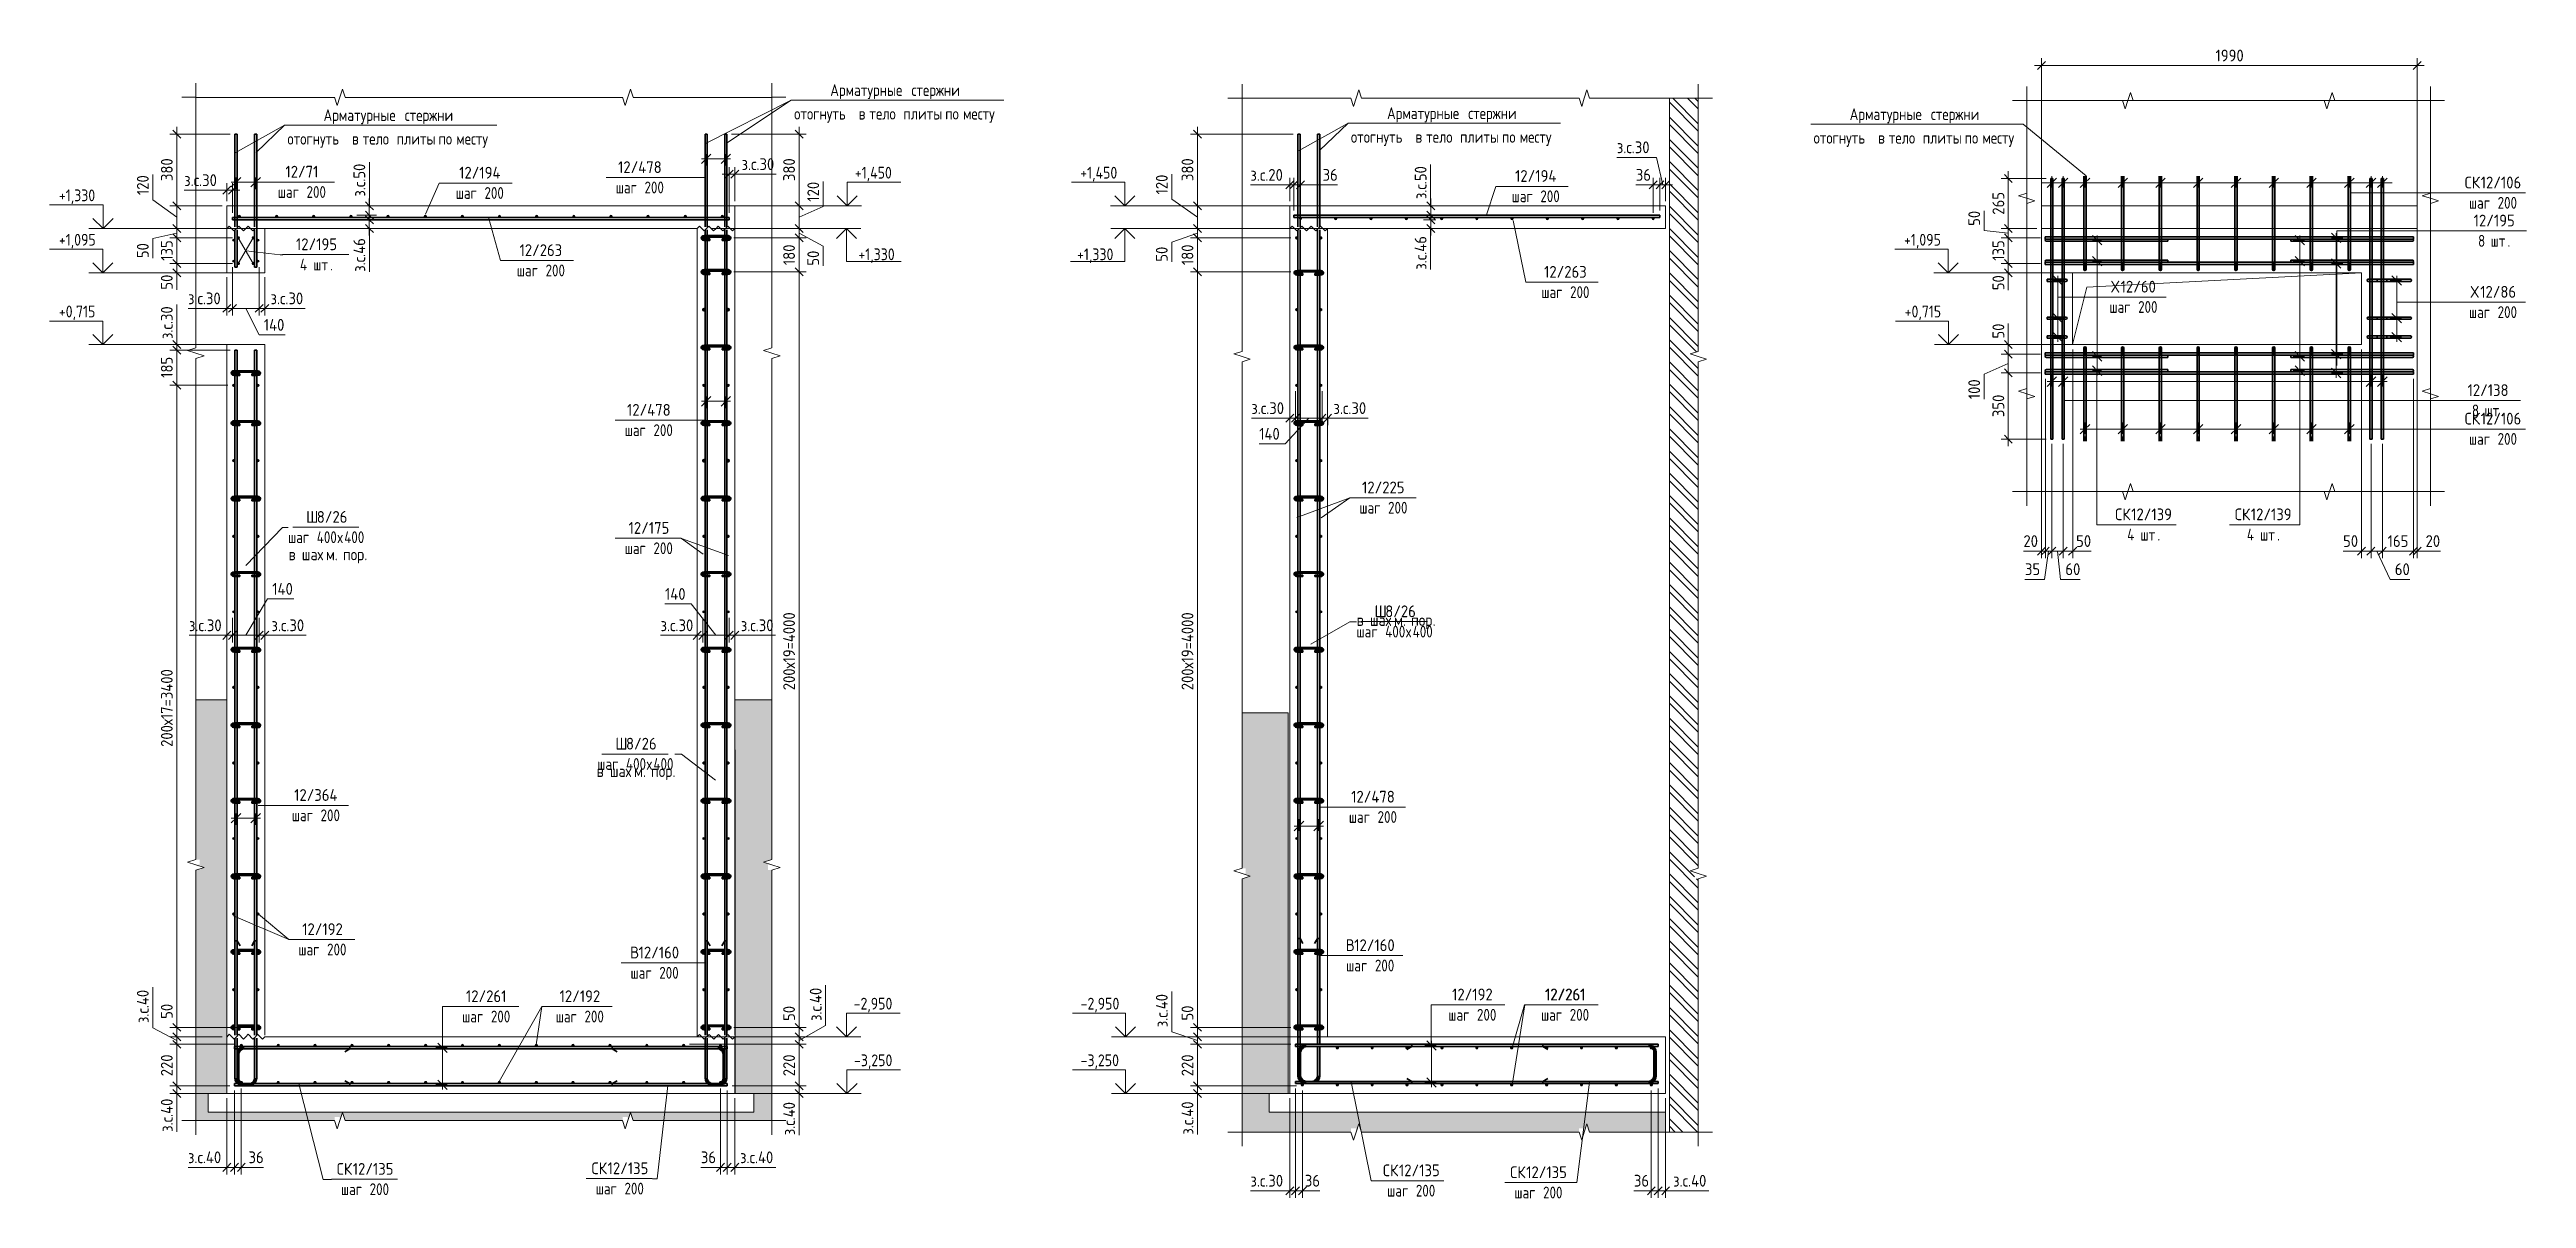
# Model space of a CAD drawing. Header units: millimetres. Extents: x 67134 to 121466, y -4758 to 13821.
# Drawn here: x 103152 to 116271, y -3806 to 2277 of the extents above; entities that cross this region are included whole.
import ezdxf

# ---------------------------------------------------------------- set-up
doc = ezdxf.new("R2010")
doc.units = ezdxf.units.MM
for name, color, linetype, lineweight in [('AA_Dim', 7, 'Continuous', 9), ('AA_Dim-25', 7, 'Continuous', 9), ('AA_Linii', 7, 'Continuous', 9), ('AA_Oformlenie', 7, 'Continuous', 9), ('AA_Vinoska', 7, 'Continuous', 9), ('AA_Visotnaya otmetka', 7, 'Continuous', 9), ('AF_Okno', 7, 'Continuous', 20), ('AF_Perekritie_Опалубка', 253, 'Continuous', 20), ('AF_Stena_Гидроизоляция', 253, 'Continuous', 20), ('AF_Stena_Опалубка', 253, 'Continuous', 20), ('Gen_Text', 7, 'Continuous', 9), ('KR_Armatura', 7, 'Continuous', 20), ('KR_Armatura_Tonkie', 7, 'Continuous', 20), ('KR_Fundament', 7, 'Continuous', 20)]:
    doc.layers.add(name, color=color, linetype=linetype, lineweight=lineweight)
doc.styles.add('GOST Common_1', font='GOST Common.ttf', dxfattribs={"width": 0.85, "height": 62.5})
doc.styles.add('ISOCPEUR_6', font='isocpeur.ttf', dxfattribs={"width": 0.85, "height": 62.5})
doc.styles.add('ISOCPEUR_7', font='isocpeur.ttf', dxfattribs={"width": 0.9, "height": 62.5})
doc.styles.add('ISOCPEUR_8', font='isocpeur.ttf', dxfattribs={"width": 0.8, "height": 62.5})
doc.dimstyles.new('00_Точн_3_знака__прозр__2', dxfattribs={"dimscale": 304.8, "dimtxt": 62.248823, "dimasz": 0.139436, "dimexe": 0.123031, "dimexo": 0.082021, "dimgap": 0.008202, "dimtad": 1, "dimdec": 3, "dimrnd": 0.001, "dimdsep": 46, "dimtxsty": 'ISOCPEUR_7', "dimblk1": 'OBLIQUE', "dimblk2": 'OBLIQUE', "dimsah": 1, "dimcen": 0.09, "dimdle": 0.123031, "dimazin": 0, "dimtfac": 1, "dimtdec": 4, "dimtix": 1, "dimtmove": 1, "dimatfit": 3, "dimfxl": 1, "dimtvp": 1, "dimtolj": 1, "dimtzin": 0, "dimlwd": 18, "dimlwe": 18, "dimarcsym": 2})
doc.dimstyles.new('00_Точн_3_знака__прозр__3', dxfattribs={"dimscale": 304.8, "dimtxt": 62.248823, "dimasz": 0.139436, "dimexe": 0.123031, "dimexo": 0.082021, "dimgap": 0.008202, "dimtad": 1, "dimdec": 3, "dimrnd": 0.001, "dimdsep": 46, "dimtxsty": 'ISOCPEUR_7', "dimblk1": 'OBLIQUE', "dimblk2": 'OBLIQUE', "dimsah": 1, "dimcen": 0.09, "dimdle": 0.123031, "dimazin": 0, "dimtfac": 1, "dimtdec": 4, "dimtix": 1, "dimtmove": 0, "dimatfit": 3, "dimfxl": 1, "dimtvp": 1, "dimtolj": 1, "dimtzin": 0, "dimlwd": 18, "dimlwe": 18, "dimarcsym": 2})
doc.dimstyles.new('05_Округл_5мм__прозр__2', dxfattribs={"dimscale": 304.8, "dimtxt": 62.248823, "dimasz": 0.139436, "dimexe": 0.123031, "dimexo": 0.082021, "dimgap": 0.008202, "dimtad": 1, "dimdec": 0, "dimrnd": 5, "dimdsep": 46, "dimtxsty": 'ISOCPEUR_7', "dimblk1": 'OBLIQUE', "dimblk2": 'OBLIQUE', "dimsah": 1, "dimcen": 0.09, "dimdle": 0.123031, "dimazin": 0, "dimtfac": 1, "dimtdec": 4, "dimtix": 1, "dimtmove": 1, "dimatfit": 3, "dimfxl": 1, "dimtvp": 1, "dimtolj": 1, "dimtzin": 0, "dimlwd": 18, "dimlwe": 18, "dimarcsym": 2})
doc.dimstyles.new('10_Раскладка_арматуры_с_засечками', dxfattribs={"dimscale": 304.8, "dimtxt": 0.18, "dimasz": 0.164042, "dimexe": 0.082021, "dimexo": 0, "dimgap": 0, "dimtad": 1, "dimdec": 3, "dimrnd": 0.001, "dimdsep": 46, "dimtxsty": 'ISOCPEUR_8', "dimblk1": 'OBLIQUE', "dimblk2": 'OBLIQUE', "dimsah": 1, "dimcen": 0.09, "dimdle": 0.082021, "dimazin": 0, "dimtfac": 1, "dimtdec": 4, "dimtix": 1, "dimtmove": 0, "dimatfit": 3, "dimfxl": 1, "dimtvp": 1, "dimtolj": 1, "dimtzin": 0, "dimlwd": 18, "dimlwe": 18, "dimarcsym": 2})
doc.dimstyles.new('10_Раскладка_арматуры_с_засечками_1', dxfattribs={"dimscale": 304.8, "dimtxt": 0.18, "dimasz": 0.164042, "dimexe": 0.082021, "dimexo": 0, "dimgap": 0, "dimtad": 1, "dimdec": 3, "dimrnd": 0.001, "dimdsep": 46, "dimtxsty": 'ISOCPEUR_7', "dimblk1": 'OBLIQUE', "dimblk2": 'OBLIQUE', "dimsah": 1, "dimcen": 0.09, "dimdle": 0.082021, "dimazin": 0, "dimtfac": 1, "dimtdec": 4, "dimtix": 1, "dimtmove": 0, "dimatfit": 3, "dimfxl": 1, "dimtvp": 1, "dimtolj": 1, "dimtzin": 0, "dimlwd": 18, "dimlwe": 18, "dimarcsym": 2})
doc.dimstyles.new('10_Раскладка_арматуры_с_засечками_2', dxfattribs={"dimscale": 304.8, "dimtxt": 0.18, "dimasz": 0.164042, "dimexe": 0.082021, "dimexo": 0, "dimgap": 0, "dimtad": 1, "dimdec": 3, "dimrnd": 0.001, "dimdsep": 46, "dimtxsty": 'ISOCPEUR_8', "dimblk1": 'OBLIQUE', "dimblk2": 'OBLIQUE', "dimsah": 1, "dimcen": 0.09, "dimdle": 0.082021, "dimazin": 0, "dimtfac": 1, "dimtdec": 4, "dimtix": 1, "dimtmove": 2, "dimatfit": 3, "dimfxl": 1, "dimtvp": 1, "dimtolj": 1, "dimtzin": 0, "dimlwd": 18, "dimlwe": 18, "dimarcsym": 2})
doc.dimstyles.new('10_Раскладка_арматуры_с_засечками_3', dxfattribs={"dimscale": 304.8, "dimtxt": 0.18, "dimasz": 0.164042, "dimexe": 0.082021, "dimexo": 0, "dimgap": 0, "dimtad": 1, "dimdec": 3, "dimrnd": 0.001, "dimdsep": 46, "dimtxsty": 'GOST Common_1', "dimblk1": 'OBLIQUE', "dimblk2": 'OBLIQUE', "dimsah": 1, "dimcen": 0.09, "dimdle": 0.082021, "dimazin": 0, "dimtfac": 1, "dimtdec": 4, "dimtix": 1, "dimtmove": 1, "dimatfit": 3, "dimfxl": 1, "dimtvp": 1, "dimtolj": 1, "dimtzin": 0, "dimlwd": 18, "dimlwe": 18, "dimarcsym": 2})
doc.dimstyles.new('10_Раскладка_арматуры_с_засечками_4', dxfattribs={"dimscale": 304.8, "dimtxt": 0.18, "dimasz": 0.164042, "dimexe": 0.082021, "dimexo": 0, "dimgap": 0, "dimtad": 1, "dimdec": 3, "dimrnd": 0.001, "dimdsep": 46, "dimtxsty": 'GOST Common_1', "dimblk1": 'OBLIQUE', "dimblk2": 'OBLIQUE', "dimsah": 1, "dimcen": 0.09, "dimdle": 0.082021, "dimazin": 0, "dimtfac": 1, "dimtdec": 4, "dimtix": 1, "dimtmove": 0, "dimatfit": 3, "dimfxl": 1, "dimtvp": 1, "dimtolj": 1, "dimtzin": 0, "dimlwd": 18, "dimlwe": 18, "dimarcsym": 2})

msp = doc.modelspace()

# ---------------------------------------------------------------- texts
at = {"layer": 'AA_Vinoska', "char_height": 62.5, "attachment_point": 1}
for s, insert, width, style in [('Арматурные', (107287.6125, 2094.2368), 499.15068, 'GOST Common_1'), ('\\fGOST Common|b0|i0|c204|p34|;\\W.85; ', (107419.7565, 1969.2368), 22.146617, 'GOST Common_1'), ('\\fGOST Common|b0|i0|c204|p34|;\\W.85; ', (107475.9805, 1969.2368), 22.146617, 'GOST Common_1'), ('\\fGOST Common|b0|i0|c204|p34|;\\W.85; ', (107655.8971, 1969.2368), 22.146617, 'GOST Common_1'), ('\\fGOST Common|b0|i0|c204|p34|;\\W.85; ', (107699.453, 2094.2368), 22.146617, 'GOST Common_1'), ('стержни', (107717.7258, 2094.2368), 339.013602, 'GOST Common_1'), ('\\fGOST Common|b0|i0|c204|p34|;\\W.85; ', (107877.9818, 1969.2368), 22.146617, 'GOST Common_1'), ('\\fGOST Common|b0|i0|c204|p34|;\\W.85; ', (107972.1569, 1969.2368), 22.146617, 'GOST Common_1'), ('Арматурные', (110236.4192, 1971.529), 499.15068, 'GOST Common_1'), ('\\fGOST Common|b0|i0|c204|p34|;\\W.85; ', (110648.2597, 1971.529), 22.146617, 'GOST Common_1'), ('Арматурные', (104603.7517, 1961.6164), 499.15068, 'GOST Common_1'), ('\\fGOST Common|b0|i0|c204|p34|;\\W.85; ', (105015.5922, 1961.6164), 22.146617, 'GOST Common_1'), ('стержни', (105033.865, 1961.6164), 339.013602, 'GOST Common_1'), ('отогнуть', (107096.4688, 1969.2368), 391.824766, 'GOST Common_1'), ('\\fGOST Common|b0|i0|c204|p34|;\\W.85;в', (107438.0293, 1969.2368), 45.99682, 'GOST Common_1'), ('тело', (107494.2533, 1969.2368), 195.912383, 'GOST Common_1'), ('плиты', (107674.1699, 1969.2368), 247.019961, 'GOST Common_1'), ('по', (107896.2546, 1969.2368), 91.993641, 'GOST Common_1'), ('месту', (107990.4297, 1969.2368), 240.205617, 'GOST Common_1'), ('\\fGOST Common|b0|i0|c204|p34|;\\W.85; ', (110368.5633, 1846.529), 22.146617, 'GOST Common_1'), ('\\fGOST Common|b0|i0|c204|p34|;\\W.85; ', (110424.7872, 1846.529), 22.146617, 'GOST Common_1'), ('\\fGOST Common|b0|i0|c204|p34|;\\W.85; ', (110604.7039, 1846.529), 22.146617, 'GOST Common_1'), ('стержни', (110666.5325, 1971.529), 339.013602, 'GOST Common_1'), ('\\fGOST Common|b0|i0|c204|p34|;\\W.85; ', (110826.7885, 1846.529), 22.146617, 'GOST Common_1'), ('\\fGOST Common|b0|i0|c204|p34|;\\W.85; ', (110920.9636, 1846.529), 22.146617, 'GOST Common_1'), ('Арматурные', (112686.8555, 1966.707), 499.15068, 'GOST Common_1'), ('\\fGOST Common|b0|i0|c204|p34|;\\W.85; ', (112818.9995, 1841.707), 22.146617, 'GOST Common_1'), ('\\fGOST Common|b0|i0|c204|p34|;\\W.85; ', (112875.2235, 1841.707), 22.146617, 'GOST Common_1'), ('\\fGOST Common|b0|i0|c204|p34|;\\W.85; ', (113055.1402, 1841.707), 22.146617, 'GOST Common_1'), ('\\fGOST Common|b0|i0|c204|p34|;\\W.85; ', (113098.696, 1966.707), 22.146617, 'GOST Common_1'), ('стержни', (113116.9688, 1966.707), 339.013602, 'GOST Common_1'), ('\\fGOST Common|b0|i0|c204|p34|;\\W.85; ', (113277.2248, 1841.707), 22.146617, 'GOST Common_1'), ('\\fGOST Common|b0|i0|c204|p34|;\\W.85; ', (113371.3999, 1841.707), 22.146617, 'GOST Common_1'), ('отогнуть', (104412.6079, 1836.6164), 391.824766, 'GOST Common_1'), ('\\fGOST Common|b0|i0|c204|p34|;\\W.85; ', (104735.8957, 1836.6164), 22.146617, 'GOST Common_1'), ('\\fGOST Common|b0|i0|c204|p34|;\\W.85;в', (104754.1685, 1836.6164), 45.99682, 'GOST Common_1'), ('\\fGOST Common|b0|i0|c204|p34|;\\W.85; ', (104792.1197, 1836.6164), 22.146617, 'GOST Common_1'), ('тело', (104810.3924, 1836.6164), 195.912383, 'GOST Common_1'), ('\\fGOST Common|b0|i0|c204|p34|;\\W.85; ', (104972.0363, 1836.6164), 22.146617, 'GOST Common_1'), ('плиты', (104990.3091, 1836.6164), 247.019961, 'GOST Common_1'), ('\\fGOST Common|b0|i0|c204|p34|;\\W.85; ', (105194.121, 1836.6164), 22.146617, 'GOST Common_1'), ('по', (105212.3937, 1836.6164), 91.993641, 'GOST Common_1'), ('\\fGOST Common|b0|i0|c204|p34|;\\W.85; ', (105288.2961, 1836.6164), 22.146617, 'GOST Common_1'), ('месту', (105306.5689, 1836.6164), 240.205617, 'GOST Common_1'), ('отогнуть', (110045.2755, 1846.529), 391.824766, 'GOST Common_1'), ('\\fGOST Common|b0|i0|c204|p34|;\\W.85;в', (110386.836, 1846.529), 45.99682, 'GOST Common_1'), ('тело', (110443.06, 1846.529), 195.912383, 'GOST Common_1'), ('плиты', (110622.9767, 1846.529), 247.019961, 'GOST Common_1'), ('по', (110845.0613, 1846.529), 91.993641, 'GOST Common_1'), ('месту', (110939.2364, 1846.529), 240.205617, 'GOST Common_1'), ('отогнуть', (112495.7118, 1841.707), 391.824766, 'GOST Common_1'), ('\\fGOST Common|b0|i0|c204|p34|;\\W.85;в', (112837.2723, 1841.707), 45.99682, 'GOST Common_1'), ('тело', (112893.4963, 1841.707), 195.912383, 'GOST Common_1'), ('плиты', (113073.4129, 1841.707), 247.019961, 'GOST Common_1'), ('по', (113295.4976, 1841.707), 91.993641, 'GOST Common_1'), ('месту', (113389.6727, 1841.707), 240.205617, 'GOST Common_1'), ('12/71', (104401.6461, 1661.9269), 214.651828, 'ISOCPEUR_7'), ('12/194', (105321.7319, 1656.6905), 268.765734, 'ISOCPEUR_7'), ('12/478', (106163.4128, 1685.877), 283.196109, 'ISOCPEUR_7'), (' 200', (106271.6607, 1578.4006), 166.751, 'ISOCPEUR_8'), ('12/194', (110914.273, 1639.2732), 268.765734, 'ISOCPEUR_7'), ('СК', (115944.1473, 1604.6242), 102.816422, 'ISOCPEUR_7'), ('12/106', (116028.9794, 1604.6242), 263.354344, 'ISOCPEUR_7'), ('шаг', (104361.2711, 1554.4506), 145.907125, 'ISOCPEUR_8'), (' 200', (104481.6565, 1554.4506), 166.751, 'ISOCPEUR_8'), ('шаг', (105303.6319, 1549.2142), 145.907125, 'ISOCPEUR_8'), (' 200', (105424.0173, 1549.2142), 166.751, 'ISOCPEUR_8'), ('шаг', (106151.2753, 1578.4006), 145.907125, 'ISOCPEUR_8'), ('шаг', (110896.173, 1531.7969), 145.907125, 'ISOCPEUR_8'), (' 200', (111016.5584, 1531.7969), 166.751, 'ISOCPEUR_8'), ('шаг', (115966.3223, 1497.1479), 145.907125, 'ISOCPEUR_8'), (' 200', (116086.7078, 1497.1479), 166.751, 'ISOCPEUR_8'), ('12/195', (115991.6596, 1403.196), 263.354344, 'ISOCPEUR_7'), ('12/195', (104457.4679, 1277.6038), 263.354344, 'ISOCPEUR_7'), ('12/263', (105641.642, 1246.3832), 277.784719, 'ISOCPEUR_7'), ('8 ', (116015.0096, 1295.7196), 80.16875, 'ISOCPEUR_8'), ('шт', (116081.1554, 1295.7196), 109.0295, 'ISOCPEUR_8'), ('\\fISOCPEUR|b0|i0|c204|p34|;\\W.8;.', (116171.1137, 1295.7196), 17.637125, 'ISOCPEUR_8'), ('4 ', (104478.8179, 1170.1275), 84.978875, 'ISOCPEUR_8'), ('шт', (104548.9325, 1170.1275), 109.0295, 'ISOCPEUR_8'), ('\\fISOCPEUR|b0|i0|c204|p34|;\\W.8;.', (104638.8908, 1170.1275), 17.637125, 'ISOCPEUR_8'), ('шаг', (105627.2545, 1138.9069), 145.907125, 'ISOCPEUR_8'), (' 200', (105747.6399, 1138.9069), 166.751, 'ISOCPEUR_8'), ('12/263', (111068.0166, 1131.645), 277.784719, 'ISOCPEUR_7'), ('\\fISOCPEUR|b0|i0|c204|p34|;\\W.9;Х', (114071.3645, 1053.1112), 61.329094, 'ISOCPEUR_7'), ('12/60', (114121.9661, 1053.1112), 229.082203, 'ISOCPEUR_7'), ('шаг', (111053.6291, 1024.1686), 145.907125, 'ISOCPEUR_8'), (' 200', (111174.0146, 1024.1686), 166.751, 'ISOCPEUR_8'), ('шаг', (114062.2645, 945.6349), 145.907125, 'ISOCPEUR_8'), (' 200', (114182.6499, 945.6349), 166.751, 'ISOCPEUR_8'), ('\\fISOCPEUR|b0|i0|c204|p34|;\\W.9;Х', (115975.5594, 1025.8514), 61.329094, 'ISOCPEUR_7'), ('12/86', (116026.161, 1025.8514), 229.082203, 'ISOCPEUR_7'), (' 200', (116086.8448, 918.3751), 166.751, 'ISOCPEUR_8'), ('шаг', (115966.4594, 918.3751), 145.907125, 'ISOCPEUR_8'), ('12/478', (106210.8544, 400.721), 283.196109, 'ISOCPEUR_7'), ('12/138', (115959.0947, 505.2205), 263.354344, 'ISOCPEUR_7'), ('8 ', (115982.4447, 397.7442), 80.16875, 'ISOCPEUR_8'), ('шаг', (106198.7169, 293.2447), 145.907125, 'ISOCPEUR_8'), (' 200', (106319.1023, 293.2447), 166.751, 'ISOCPEUR_8'), ('СК', (115944.1473, 354.3718), 102.816422, 'ISOCPEUR_7'), ('12/106', (116028.9794, 354.3718), 263.354344, 'ISOCPEUR_7'), ('шт', (116048.5906, 397.7442), 109.0295, 'ISOCPEUR_8'), ('\\fISOCPEUR|b0|i0|c204|p34|;\\W.8;.', (116138.5489, 397.7442), 17.637125, 'ISOCPEUR_8'), ('шаг', (115966.3223, 246.8955), 145.907125, 'ISOCPEUR_8'), (' 200', (116086.7078, 246.8955), 166.751, 'ISOCPEUR_8'), ('12/225', (110104.0029, -9.7814), 277.784719, 'ISOCPEUR_7'), ('12/225', (110104.0029, -9.7814), 277.784719, 'ISOCPEUR_7'), (' 200', (110210.0008, -117.2577), 166.751, 'ISOCPEUR_8'), (' 200', (110210.0008, -117.2577), 166.751, 'ISOCPEUR_8'), ('\\fISOCPEUR|b0|i0|c204|p34|;\\W.9;Ш', (104511.2267, -166.1048), 68.544281, 'ISOCPEUR_7'), ('8/26', (104567.7814, -166.1048), 194.810062, 'ISOCPEUR_7'), ('12/175', (106219.0669, -224.3861), 263.354344, 'ISOCPEUR_7'), ('12/175', (106219.0669, -224.3861), 263.354344, 'ISOCPEUR_7'), ('шаг', (110089.6154, -117.2577), 145.907125, 'ISOCPEUR_8'), ('шаг', (110089.6154, -117.2577), 145.907125, 'ISOCPEUR_8'), ('СК', (114092.7894, -152.4663), 102.816422, 'ISOCPEUR_7'), ('4 ', (114156.6644, -259.9426), 84.978875, 'ISOCPEUR_8'), ('12/139', (114177.6215, -152.4663), 263.354344, 'ISOCPEUR_7'), ('СК', (114726.4312, -152.4663), 102.816422, 'ISOCPEUR_7'), ('4 ', (114790.3062, -259.9426), 84.978875, 'ISOCPEUR_8'), ('12/139', (114811.2633, -152.4663), 263.354344, 'ISOCPEUR_7'), ('шаг', (104415.4767, -273.5812), 145.907125, 'ISOCPEUR_8'), (' 400', (104535.8621, -273.5812), 171.561125, 'ISOCPEUR_8'), ('\\fISOCPEUR|b0|i0|c204|p34|;\\W.8;х', (104677.4142, -273.5812), 43.291125, 'ISOCPEUR_8'), ('400', (104713.133, -273.5812), 134.6835, 'ISOCPEUR_8'), ('шаг', (106198.7169, -331.8624), 145.907125, 'ISOCPEUR_8'), ('шаг', (106198.7169, -331.8624), 145.907125, 'ISOCPEUR_8'), (' 200', (106319.1023, -331.8624), 166.751, 'ISOCPEUR_8'), (' 200', (106319.1023, -331.8624), 166.751, 'ISOCPEUR_8'), ('шт', (114226.779, -259.9426), 109.0295, 'ISOCPEUR_8'), ('\\fISOCPEUR|b0|i0|c204|p34|;\\W.8;.', (114316.7373, -259.9426), 17.637125, 'ISOCPEUR_8'), ('шт', (114860.4208, -259.9426), 109.0295, 'ISOCPEUR_8'), ('\\fISOCPEUR|b0|i0|c204|p34|;\\W.8;.', (114950.3791, -259.9426), 17.637125, 'ISOCPEUR_8'), ('\\fISOCPEUR|b0|i0|c204|p34|;\\W.9;Ш', (110170.3121, -665.7773), 68.544281, 'ISOCPEUR_7'), (' 400', (110194.9475, -773.2536), 171.561125, 'ISOCPEUR_8'), ('8/26', (110226.8668, -665.7773), 194.810062, 'ISOCPEUR_7'), ('400', (110372.2184, -773.2536), 134.6835, 'ISOCPEUR_8'), ('шаг', (110074.5621, -773.2536), 145.907125, 'ISOCPEUR_8'), ('\\fISOCPEUR|b0|i0|c204|p34|;\\W.8;х', (110336.4996, -773.2536), 43.291125, 'ISOCPEUR_8'), ('\\fISOCPEUR|b0|i0|c204|p34|;\\W.9;Ш', (106148.9547, -1366.8024), 68.544281, 'ISOCPEUR_7'), ('8/26', (106205.5094, -1366.8024), 194.810062, 'ISOCPEUR_7'), ('шаг', (106053.2047, -1474.2787), 145.907125, 'ISOCPEUR_8'), (' 400', (106173.5901, -1474.2787), 171.561125, 'ISOCPEUR_8'), ('\\fISOCPEUR|b0|i0|c204|p34|;\\W.8;х', (106315.1422, -1474.2787), 43.291125, 'ISOCPEUR_8'), ('400', (106350.8609, -1474.2787), 134.6835, 'ISOCPEUR_8'), ('12/364', (104447.6751, -1638.5781), 283.196109, 'ISOCPEUR_7'), ('12/478', (110046.225, -1647.507), 283.196109, 'ISOCPEUR_7'), ('шаг', (104435.5376, -1746.0544), 145.907125, 'ISOCPEUR_8'), (' 200', (104555.923, -1746.0544), 166.751, 'ISOCPEUR_8'), ('шаг', (110034.0875, -1754.9833), 145.907125, 'ISOCPEUR_8'), (' 200', (110154.473, -1754.9833), 166.751, 'ISOCPEUR_8'), ('12/192', (104490.3582, -2349.0549), 263.354344, 'ISOCPEUR_7'), ('12/192', (104490.3582, -2349.0549), 263.354344, 'ISOCPEUR_7'), ('шаг', (104470.0082, -2456.5312), 145.907125, 'ISOCPEUR_8'), ('шаг', (104470.0082, -2456.5312), 145.907125, 'ISOCPEUR_8'), (' 200', (104590.3936, -2456.5312), 166.751, 'ISOCPEUR_8'), (' 200', (104590.3936, -2456.5312), 166.751, 'ISOCPEUR_8'), ('\\fISOCPEUR|b0|i0|c204|p34|;\\W.9;В', (106227.5104, -2472.5645), 54.113906, 'ISOCPEUR_7'), ('12/160', (106272.1588, -2472.5645), 263.354344, 'ISOCPEUR_7'), ('\\fISOCPEUR|b0|i0|c204|p34|;\\W.9;В', (110017.7372, -2433.9113), 54.113906, 'ISOCPEUR_7'), ('12/160', (110062.3856, -2433.9113), 263.354344, 'ISOCPEUR_7'), ('шаг', (106229.5479, -2580.0408), 145.907125, 'ISOCPEUR_8'), (' 200', (106349.9333, -2580.0408), 166.751, 'ISOCPEUR_8'), ('шаг', (110019.7747, -2541.3877), 145.907125, 'ISOCPEUR_8'), (' 200', (110140.1601, -2541.3877), 166.751, 'ISOCPEUR_8'), ('12/261', (105357.9007, -2704.0466), 263.354344, 'ISOCPEUR_7'), ('12/192', (105853.727, -2704.0466), 263.354344, 'ISOCPEUR_7'), ('12/192', (105853.727, -2704.0466), 263.354344, 'ISOCPEUR_7'), ('12/192', (110580.8863, -2694.8517), 263.354344, 'ISOCPEUR_7'), ('12/261', (111072.0993, -2694.8517), 263.354344, 'ISOCPEUR_7'), ('12/261', (111074.0256, -2694.8517), 263.354344, 'ISOCPEUR_7'), ('шаг', (105337.5507, -2811.5229), 145.907125, 'ISOCPEUR_8'), (' 200', (105457.9362, -2811.5229), 166.751, 'ISOCPEUR_8'), ('шаг', (105833.377, -2811.5229), 145.907125, 'ISOCPEUR_8'), ('шаг', (105833.377, -2811.5229), 145.907125, 'ISOCPEUR_8'), (' 200', (105953.7624, -2811.5229), 166.751, 'ISOCPEUR_8'), (' 200', (105953.7624, -2811.5229), 166.751, 'ISOCPEUR_8'), ('шаг', (110560.5363, -2802.328), 145.907125, 'ISOCPEUR_8'), (' 200', (110680.9217, -2802.328), 166.751, 'ISOCPEUR_8'), ('шаг', (111051.7493, -2802.328), 145.907125, 'ISOCPEUR_8'), (' 200', (111172.1347, -2802.328), 166.751, 'ISOCPEUR_8'), ('СК', (104673.2997, -3618.4972), 102.816422, 'ISOCPEUR_7'), ('12/135', (104758.1317, -3618.4972), 263.354344, 'ISOCPEUR_7'), ('СК', (106023.0272, -3615.128), 102.816422, 'ISOCPEUR_7'), ('12/135', (106107.8593, -3615.128), 263.354344, 'ISOCPEUR_7'), ('СК', (110214.6554, -3626.0335), 102.816422, 'ISOCPEUR_7'), ('12/135', (110299.4874, -3626.0335), 263.354344, 'ISOCPEUR_7'), ('СК', (110888.3613, -3636.0839), 102.816422, 'ISOCPEUR_7'), ('12/135', (110973.1933, -3636.0839), 263.354344, 'ISOCPEUR_7'), ('шаг', (104695.4747, -3725.9735), 145.907125, 'ISOCPEUR_8'), (' 200', (104815.8601, -3725.9735), 166.751, 'ISOCPEUR_8'), ('шаг', (106045.2022, -3722.6043), 145.907125, 'ISOCPEUR_8'), (' 200', (106165.5877, -3722.6043), 166.751, 'ISOCPEUR_8'), ('шаг', (110236.8304, -3733.5099), 145.907125, 'ISOCPEUR_8'), (' 200', (110357.2158, -3733.5099), 166.751, 'ISOCPEUR_8'), ('шаг', (110910.5363, -3743.5602), 145.907125, 'ISOCPEUR_8'), (' 200', (111030.9217, -3743.5602), 166.751, 'ISOCPEUR_8')]:
    msp.add_mtext(s, dxfattribs=dict(at, insert=insert, width=width, style=style))
at = {"layer": 'AA_Visotnaya otmetka', "char_height": 62.5, "attachment_point": 1, "line_spacing_factor": 1.149209, "style": 'ISOCPEUR_6'}
for s, insert, width in [('+1,450', (107417.5245, 1656.6535), 235.285084), ('+1,450', (108611.4816, 1656.6535), 235.285084), ('+1,330', (103201.9318, 1536.6535), 229.30959), ('+1,095', (103201.7209, 1301.6535), 229.30959), ('+1,330', (107436.4712, 1224.4442), 229.30959), ('+1,330', (108594.7086, 1224.4442), 229.30959), ('+1,095', (112974.676, 1301.6535), 229.30959), ('+0,715', (103201.7209, 921.6535), 229.30959), ('+0,715', (112978.0197, 921.6535), 229.30959), ('-2,950', (107411.3145, -2743.3465), 242.007515), ('-2,950', (108613.5088, -2743.3465), 242.007515), ('-3,250', (107413.1093, -3043.3465), 242.007515), ('-3,250', (108613.5088, -3043.3465), 242.007515)]:
    msp.add_mtext(s, dxfattribs=dict(at, insert=insert, width=width))
at = {"layer": 'Gen_Text', "char_height": 62.5, "attachment_point": 1, "style": 'ISOCPEUR_6'}
for s, insert, width in [('\\fISOCPEUR|b0|i0|c204|p34|;\\W.85;в', (104418.1323, -364.3634), 45.99682), ('\\fISOCPEUR|b0|i0|c204|p34|;\\W.85; ', (104456.0835, -364.3634), 39.182477), ('шах', (104488.4123, -364.3634), 155.02632), ('м. ', (104616.3218, -364.3634), 109.0295), ('пор', (104706.2801, -364.3634), 137.990461), ('\\fISOCPEUR|b0|i0|c204|p34|;\\W.85;.', (104820.1337, -364.3634), 18.739445), ('\\fISOCPEUR|b0|i0|c204|p34|;\\W.85;в', (110075.4393, -711.9925), 45.99682), ('\\fISOCPEUR|b0|i0|c204|p34|;\\W.85; ', (110113.3904, -711.9925), 39.182477), ('шах', (110145.7192, -711.9925), 155.02632), ('м. ', (110273.6287, -711.9925), 109.0295), ('пор', (110363.5871, -711.9925), 137.990461), ('\\fISOCPEUR|b0|i0|c204|p34|;\\W.85;.', (110477.4406, -711.9925), 18.739445), ('\\fISOCPEUR|b0|i0|c204|p34|;\\W.85;в', (106049.9357, -1511.9827), 45.99682), ('\\fISOCPEUR|b0|i0|c204|p34|;\\W.85; ', (106087.8869, -1511.9827), 39.182477), ('шах', (106120.2156, -1511.9827), 155.02632), ('м. ', (106248.1251, -1511.9827), 109.0295), ('пор', (106338.0835, -1511.9827), 137.990461), ('\\fISOCPEUR|b0|i0|c204|p34|;\\W.85;.', (106451.937, -1511.9827), 18.739445)]:
    msp.add_mtext(s, dxfattribs=dict(at, insert=insert, width=width))

# ---------------------------------------------------------------- blocks, each defined once
blk = doc.blocks.new('350_Стержень П торец СК-СГ _НесАрм_РабПлоск_ - 350_Стержень П торец СК-СГ _НесАрм_РабПлоск_-4117927-1-1 Армирование')
at = {"layer": 'KR_Armatura_Tonkie', "lineweight": 35}
for points in [[(-70929, 94), (-70928, 94), (-70926, 95), (-70925, 96), (-70924, 97), (-70923, 98), (-70923, 100), (-70923, 102), (-70924, 103), (-70925, 104), (-70926, 105), (-70928, 106), (-70929, 106), (-70931, 106), (-70932, 105), (-70933, 104), (-70935, 102), (-70935, 102), (-70935, 100), (-70935, 98), (-70934, 97), (-70933, 96), (-70932, 95), (-70931, 94)], [(-70801, 94), (-70800, 94), (-70798, 95), (-70797, 96), (-70796, 97), (-70795, 98), (-70795, 100), (-70795, 102), (-70796, 103), (-70797, 104), (-70798, 105), (-70800, 106), (-70801, 106), (-70803, 106), (-70804, 105), (-70805, 104), (-70806, 103), (-70807, 102), (-70807, 100), (-70807, 98), (-70806, 97), (-70805, 96), (-70804, 95), (-70803, 94)]]:
    blk.add_hatch(color=256, dxfattribs=at).paths.add_polyline_path(points)
at = {"layer": 'AA_Oformlenie'}
for centre, start, end in [((-70929, 100), 90, 270), ((-70929, 100), 270, 90), ((-70801, 100), 90, 270), ((-70801, 100), 270, 90)]:
    blk.add_arc(centre, 6, start, end, dxfattribs=at)
at = {"layer": 'KR_Armatura_Tonkie', "lineweight": 35}
for centre in [(-70929, 100), (-70801, 100)]:
    blk.add_circle(centre, 6, dxfattribs=at)
blk = doc.blocks.new('350_Стержень П торец СК-СГ _НесАрм_РабПлоск_ - 350_Стержень П торец СК-СГ _НесАрм_РабПлоск_-4075653-1-1 Армирование')
at = {"layer": 'KR_Armatura_Tonkie', "lineweight": 35}
h = blk.add_hatch(color=256, dxfattribs=at)
h.paths.add_polyline_path([(-71163, -3014), (-70923, -3014), (-70923, -3002), (-71415, -3002), (-71415, -3014)])
h.paths.add_polyline_path([(-70857, -3014), (-70857, -3002), (-70911, -3002), (-70911, -3014), (-70878, -3014)])
for points in [[(-70820, -3044), (-70819, -3044), (-70819, -3026), (-70821, -3023), (-70828, -3014), (-70836, -3008), (-70846, -3003), (-70857, -3002), (-70857, -3014), (-70849, -3015), (-70841, -3018), (-70835, -3023), (-70831, -3029), (-70828, -3036), (-70827, -3044), (-70820, -3044)], [(-70821, -3168), (-70819, -3168), (-70820, -3044), (-70827, -3044), (-70827, -3168), (-70823, -3168)], [(-71415, -3210), (-70883, -3210), (-70893, -3208), (-70903, -3204), (-70911, -3198), (-71415, -3198), (-71415, -3210)], [(-70856, -3198), (-70848, -3198), (-70842, -3197), (-70834, -3193), (-70828, -3189), (-70823, -3183), (-70820, -3176), (-70820, -3168), (-70827, -3168), (-70828, -3176), (-70831, -3183), (-70836, -3190), (-70843, -3194), (-70849, -3197), (-70857, -3198)]]:
    blk.add_hatch(color=256, dxfattribs=at).paths.add_polyline_path(points)
for p, q in [((-70923, -3002), (-71415, -3002)), ((-71415, -3014), (-71415, -3002)), ((-71415, -3002), (-71415, -3014)), ((-71415, -3014), (-70923, -3014)), ((-71415, -3014), (-71389, -3029)), ((-70857, -3002), (-70911, -3002)), ((-70911, -3014), (-70857, -3014)), ((-70827, -3044), (-70827, -3168)), ((-71415, -3198), (-71389, -3183)), ((-70911, -3198), (-71415, -3198)), ((-71415, -3198), (-71415, -3210)), ((-71415, -3210), (-71415, -3198)), ((-71415, -3210), (-70857, -3210)), ((-70857, -3198), (-70881, -3198))]:
    blk.add_line(p, q, dxfattribs=at)
at = {"layer": 'KR_Armatura_Tonkie', "lineweight": 35, "flags": 128}
for points in [[(-70828, -3014), (-70832, -3011), (-70843, -3004), (-70856, -3002), (-70857, -3002)], [(-70857, -3014), (-70846, -3016), (-70837, -3022), (-70830, -3030), (-70827, -3040), (-70827, -3044)], [(-70819, -3026), (-70823, -3020), (-70828, -3014)], [(-70827, -3168), (-70829, -3179), (-70835, -3188), (-70843, -3195), (-70854, -3198), (-70857, -3198)]]:
    blk.add_lwpolyline(points, dxfattribs=at)
blk = doc.blocks.new('350_Стержень П торец СК-СГ _НесАрм_РабПлоск_ - 350_Стержень П торец СК-СГ _НесАрм_РабПлоск_-4078482-1-1 Армирование')
at = {"layer": 'KR_Armatura_Tonkie', "lineweight": 35}
for points in [[(-73393, -3044), (-73392, -3036), (-73389, -3029), (-73384, -3023), (-73378, -3018), (-73371, -3015), (-73363, -3014), (-73363, -3002), (-73374, -3003), (-73384, -3008), (-73393, -3014), (-73400, -3023), (-73401, -3027), (-73401, -3044), (-73393, -3044)], [(-73399, -3168), (-73393, -3168), (-73393, -3044), (-73401, -3044), (-73401, -3168), (-73400, -3168)], [(-73371, -3198), (-73363, -3198), (-73371, -3197), (-73379, -3193), (-73384, -3189), (-73389, -3183), (-73392, -3176), (-73393, -3168), (-73401, -3168), (-73400, -3176), (-73397, -3183), (-73392, -3190), (-73386, -3194), (-73378, -3197), (-73371, -3198)], [(-72805, -3210), (-72805, -3198), (-73310, -3198), (-73318, -3204), (-73329, -3209), (-73339, -3210), (-72987, -3210)]]:
    blk.add_hatch(color=256, dxfattribs=at).paths.add_polyline_path(points)
h = blk.add_hatch(color=256, dxfattribs=at)
h.paths.add_polyline_path([(-72987, -3014), (-72805, -3014), (-72805, -3002), (-73297, -3002), (-73297, -3014), (-73215, -3014)])
h.paths.add_polyline_path([(-73309, -3014), (-73309, -3002), (-73363, -3002), (-73363, -3014), (-73329, -3014)])
for p, q in [((-73309, -3002), (-73363, -3002)), ((-73363, -3014), (-73309, -3014)), ((-72805, -3002), (-73297, -3002)), ((-73297, -3014), (-72805, -3014)), ((-72805, -3014), (-72831, -3029)), ((-72805, -3014), (-72805, -3002)), ((-72805, -3002), (-72805, -3014)), ((-73393, -3168), (-73393, -3044)), ((-73339, -3198), (-73363, -3198)), ((-73363, -3210), (-72805, -3210)), ((-72805, -3198), (-73310, -3198)), ((-72805, -3198), (-72831, -3183)), ((-72805, -3198), (-72805, -3210)), ((-72805, -3210), (-72805, -3198))]:
    blk.add_line(p, q, dxfattribs=at)
at = {"layer": 'KR_Armatura_Tonkie', "lineweight": 35, "flags": 128}
for points in [[(-73392, -3014), (-73396, -3019), (-73401, -3027)], [(-73393, -3044), (-73391, -3033), (-73385, -3024), (-73377, -3017), (-73367, -3014), (-73363, -3014)], [(-73363, -3002), (-73376, -3004), (-73387, -3010), (-73392, -3014)], [(-73363, -3198), (-73374, -3196), (-73383, -3190), (-73390, -3182), (-73393, -3172), (-73393, -3168)]]:
    blk.add_lwpolyline(points, dxfattribs=at)
blk = doc.blocks.new('261_Шпилька массив _НесАрм_РабПлоск_ - 8 А240-4166750-1-1 Армирование')
at = {"layer": 'KR_Armatura_Tonkie', "lineweight": 35}
for points in [[(-73417, 553), (-73417, 560), (-73423, 561), (-73424, 563), (-73425, 565), (-73424, 567), (-73421, 569), (-73417, 570), (-73417, 577), (-73423, 576), (-73426, 575), (-73429, 572), (-73432, 569), (-73433, 565), (-73432, 560), (-73428, 557), (-73423, 554), (-73421, 554)], [(-73293, 570), (-73293, 577), (-73417, 577), (-73417, 570), (-73297, 570)], [(-73297, 569), (-73293, 569), (-73293, 570), (-73417, 570), (-73417, 569), (-73300, 569)], [(-73413, 553), (-73387, 553), (-73387, 560), (-73417, 560), (-73417, 553), (-73414, 553)], [(-73401, 552), (-73387, 552), (-73387, 553), (-73417, 553), (-73417, 552), (-73413, 552)], [(-73309, 553), (-73293, 553), (-73293, 560), (-73323, 560), (-73323, 553)], [(-73297, 552), (-73293, 552), (-73293, 553), (-73323, 553), (-73323, 552), (-73300, 552)], [(-73293, 553), (-73287, 554), (-73282, 557), (-73278, 560), (-73277, 565), (-73278, 569), (-73281, 572), (-73286, 576), (-73293, 577), (-73293, 570), (-73289, 569), (-73286, 567), (-73285, 564), (-73286, 563), (-73288, 561), (-73293, 560), (-73293, 554)], [(-73417, 288), (-73417, 295), (-73423, 296), (-73424, 298), (-73425, 300), (-73424, 302), (-73421, 304), (-73417, 305), (-73417, 312), (-73423, 311), (-73426, 310), (-73429, 307), (-73432, 304), (-73433, 300), (-73432, 295), (-73428, 292), (-73423, 289), (-73421, 289)], [(-73309, 305), (-73293, 305), (-73293, 312), (-73417, 312), (-73417, 305), (-73329, 305)], [(-73386, 304), (-73293, 304), (-73293, 305), (-73417, 305), (-73417, 304), (-73401, 304)], [(-73413, 288), (-73387, 288), (-73387, 295), (-73417, 295), (-73417, 288)], [(-73413, 287), (-73387, 287), (-73387, 288), (-73417, 288), (-73417, 287)], [(-73309, 288), (-73293, 288), (-73293, 295), (-73323, 295), (-73323, 288)], [(-73309, 287), (-73293, 287), (-73293, 288), (-73323, 288), (-73323, 287)], [(-73293, 288), (-73287, 289), (-73282, 292), (-73278, 295), (-73277, 300), (-73278, 304), (-73281, 307), (-73286, 311), (-73293, 312), (-73293, 305), (-73289, 304), (-73286, 302), (-73285, 299), (-73286, 298), (-73288, 296), (-73293, 295), (-73293, 289)], [(-73417, -112), (-73417, -105), (-73423, -104), (-73424, -102), (-73425, -100), (-73424, -98), (-73421, -96), (-73417, -95), (-73417, -88), (-73423, -89), (-73426, -90), (-73429, -93), (-73432, -96), (-73433, -100), (-73432, -105), (-73428, -108), (-73423, -111), (-73421, -111)], [(-73309, -95), (-73293, -95), (-73293, -88), (-73417, -88), (-73417, -95), (-73329, -95)], [(-73297, -96), (-73293, -96), (-73293, -95), (-73417, -95), (-73417, -96), (-73300, -96)], [(-73387, -112), (-73387, -105), (-73417, -105), (-73417, -112), (-73401, -112)], [(-73401, -113), (-73387, -113), (-73387, -112), (-73417, -112), (-73417, -113), (-73413, -113)], [(-73300, -112), (-73293, -112), (-73293, -105), (-73323, -105), (-73323, -112), (-73309, -112)], [(-73297, -113), (-73293, -113), (-73293, -112), (-73323, -112), (-73323, -113), (-73300, -113)], [(-73293, -112), (-73287, -111), (-73282, -108), (-73278, -105), (-73277, -100), (-73278, -96), (-73281, -93), (-73286, -89), (-73293, -88), (-73293, -95), (-73289, -96), (-73286, -98), (-73285, -101), (-73286, -102), (-73288, -104), (-73293, -105), (-73293, -111)], [(-73417, -512), (-73417, -505), (-73423, -504), (-73424, -502), (-73425, -500), (-73424, -498), (-73421, -496), (-73417, -495), (-73417, -488), (-73423, -489), (-73426, -490), (-73429, -493), (-73432, -496), (-73433, -500), (-73432, -505), (-73428, -508), (-73423, -511), (-73421, -511)], [(-73297, -495), (-73293, -495), (-73293, -488), (-73417, -488), (-73417, -495), (-73300, -495)], [(-73297, -496), (-73293, -496), (-73293, -495), (-73417, -495), (-73417, -496), (-73300, -496)], [(-73387, -512), (-73387, -505), (-73417, -505), (-73417, -512), (-73401, -512)], [(-73401, -513), (-73387, -513), (-73387, -512), (-73417, -512), (-73417, -513), (-73413, -513)], [(-73300, -512), (-73293, -512), (-73293, -505), (-73323, -505), (-73323, -512), (-73309, -512)], [(-73297, -513), (-73293, -513), (-73293, -512), (-73323, -512), (-73323, -513), (-73300, -513)], [(-73293, -512), (-73287, -511), (-73282, -508), (-73278, -505), (-73277, -500), (-73278, -496), (-73281, -493), (-73286, -489), (-73293, -488), (-73293, -495), (-73289, -496), (-73286, -498), (-73285, -501), (-73286, -502), (-73288, -504), (-73293, -505), (-73293, -511)], [(-73417, -912), (-73417, -905), (-73423, -904), (-73424, -902), (-73425, -900), (-73424, -898), (-73421, -896), (-73417, -895), (-73417, -888), (-73423, -889), (-73426, -890), (-73429, -893), (-73432, -896), (-73433, -900), (-73432, -905), (-73428, -908), (-73423, -911), (-73421, -911)], [(-73329, -895), (-73293, -895), (-73293, -888), (-73417, -888), (-73417, -895), (-73386, -895)], [(-73386, -896), (-73293, -896), (-73293, -895), (-73417, -895), (-73417, -896), (-73401, -896)], [(-73387, -912), (-73387, -905), (-73417, -905), (-73417, -912), (-73401, -912)], [(-73401, -913), (-73387, -913), (-73387, -912), (-73417, -912), (-73417, -913), (-73413, -913)], [(-73300, -912), (-73293, -912), (-73293, -905), (-73323, -905), (-73323, -912), (-73309, -912)], [(-73297, -913), (-73293, -913), (-73293, -912), (-73323, -912), (-73323, -913), (-73300, -913)], [(-73293, -912), (-73287, -911), (-73282, -908), (-73278, -905), (-73277, -900), (-73278, -896), (-73281, -893), (-73286, -889), (-73293, -888), (-73293, -895), (-73289, -896), (-73286, -898), (-73285, -901), (-73286, -902), (-73288, -904), (-73293, -905), (-73293, -911)], [(-73417, -1312), (-73417, -1305), (-73423, -1304), (-73424, -1302), (-73425, -1300), (-73424, -1298), (-73421, -1296), (-73417, -1295), (-73417, -1288), (-73423, -1289), (-73426, -1290), (-73429, -1293), (-73432, -1296), (-73433, -1300), (-73432, -1305), (-73428, -1308), (-73423, -1311), (-73421, -1311)], [(-73297, -1295), (-73293, -1295), (-73293, -1288), (-73417, -1288), (-73417, -1295), (-73300, -1295)], [(-73297, -1296), (-73293, -1296), (-73293, -1295), (-73417, -1295), (-73417, -1296), (-73300, -1296)], [(-73387, -1312), (-73387, -1305), (-73417, -1305), (-73417, -1312), (-73401, -1312)], [(-73401, -1313), (-73387, -1313), (-73387, -1312), (-73417, -1312), (-73417, -1313), (-73413, -1313)], [(-73293, -1312), (-73293, -1305), (-73323, -1305), (-73323, -1312), (-73297, -1312)], [(-73297, -1313), (-73293, -1313), (-73293, -1312), (-73323, -1312), (-73323, -1313), (-73300, -1313)], [(-73293, -1312), (-73287, -1311), (-73282, -1308), (-73278, -1305), (-73277, -1300), (-73278, -1296), (-73281, -1293), (-73286, -1289), (-73293, -1288), (-73293, -1295), (-73289, -1296), (-73286, -1298), (-73285, -1301), (-73286, -1302), (-73288, -1304), (-73293, -1305), (-73293, -1311)], [(-73417, -1712), (-73417, -1705), (-73423, -1704), (-73424, -1702), (-73425, -1700), (-73424, -1698), (-73421, -1696), (-73417, -1695), (-73417, -1688), (-73423, -1689), (-73426, -1690), (-73429, -1693), (-73432, -1696), (-73433, -1701), (-73432, -1705), (-73428, -1708), (-73423, -1711), (-73421, -1711)], [(-73293, -1695), (-73293, -1688), (-73417, -1688), (-73417, -1695), (-73297, -1695)], [(-73297, -1696), (-73293, -1696), (-73293, -1695), (-73417, -1695), (-73417, -1696), (-73300, -1696)], [(-73387, -1712), (-73387, -1705), (-73417, -1705), (-73417, -1712), (-73401, -1712)], [(-73293, -1712), (-73293, -1705), (-73323, -1705), (-73323, -1712), (-73297, -1712)], [(-73293, -1712), (-73287, -1711), (-73282, -1708), (-73278, -1705), (-73277, -1700), (-73278, -1696), (-73281, -1693), (-73286, -1689), (-73293, -1688), (-73293, -1695), (-73289, -1696), (-73286, -1698), (-73285, -1701), (-73286, -1702), (-73288, -1704), (-73293, -1705), (-73293, -1711)], [(-73401, -1713), (-73387, -1713), (-73387, -1712), (-73417, -1712), (-73417, -1713), (-73413, -1713)], [(-73297, -1713), (-73293, -1713), (-73293, -1712), (-73323, -1712), (-73323, -1713), (-73300, -1713)], [(-73417, -2112), (-73417, -2105), (-73423, -2104), (-73424, -2102), (-73425, -2100), (-73424, -2098), (-73421, -2096), (-73417, -2095), (-73417, -2088), (-73423, -2089), (-73426, -2090), (-73429, -2093), (-73432, -2096), (-73433, -2100), (-73432, -2105), (-73428, -2108), (-73423, -2111), (-73421, -2111)], [(-73309, -2095), (-73293, -2095), (-73293, -2088), (-73417, -2088), (-73417, -2095), (-73329, -2095)], [(-73386, -2096), (-73293, -2096), (-73293, -2095), (-73417, -2095), (-73417, -2096), (-73401, -2096)], [(-73293, -2112), (-73287, -2111), (-73282, -2108), (-73278, -2105), (-73277, -2100), (-73278, -2096), (-73281, -2093), (-73286, -2089), (-73293, -2088), (-73293, -2095), (-73289, -2096), (-73286, -2098), (-73285, -2101), (-73286, -2102), (-73288, -2104), (-73293, -2105), (-73293, -2111)], [(-73387, -2112), (-73387, -2105), (-73417, -2105), (-73417, -2112), (-73401, -2112)], [(-73401, -2113), (-73387, -2113), (-73387, -2112), (-73417, -2112), (-73417, -2113), (-73413, -2113)], [(-73300, -2112), (-73293, -2112), (-73293, -2105), (-73323, -2105), (-73323, -2112), (-73309, -2112)], [(-73297, -2113), (-73293, -2113), (-73293, -2112), (-73323, -2112), (-73323, -2113), (-73300, -2113)], [(-73417, -2512), (-73417, -2505), (-73423, -2504), (-73424, -2502), (-73425, -2500), (-73424, -2498), (-73421, -2496), (-73417, -2495), (-73417, -2488), (-73423, -2489), (-73426, -2490), (-73429, -2493), (-73432, -2496), (-73433, -2500), (-73432, -2505), (-73428, -2508), (-73423, -2511), (-73421, -2511)], [(-73293, -2512), (-73287, -2511), (-73282, -2508), (-73278, -2505), (-73277, -2500), (-73278, -2496), (-73281, -2493), (-73286, -2489), (-73293, -2488), (-73293, -2495), (-73289, -2496), (-73286, -2498), (-73285, -2501), (-73286, -2502), (-73288, -2504), (-73293, -2505), (-73293, -2511)], [(-73417, -2912), (-73417, -2905), (-73423, -2904), (-73424, -2902), (-73425, -2900), (-73424, -2898), (-73421, -2896), (-73417, -2895), (-73417, -2888), (-73423, -2889), (-73426, -2890), (-73429, -2893), (-73432, -2896), (-73433, -2900), (-73432, -2905), (-73428, -2908), (-73423, -2911), (-73421, -2911)], [(-73293, -2912), (-73287, -2911), (-73282, -2908), (-73278, -2905), (-73277, -2900), (-73278, -2896), (-73281, -2893), (-73286, -2889), (-73293, -2888), (-73293, -2895), (-73289, -2896), (-73286, -2898), (-73285, -2901), (-73286, -2902), (-73288, -2904), (-73293, -2905), (-73293, -2911)]]:
    blk.add_hatch(color=256, dxfattribs=at).paths.add_polyline_path(points)
h = blk.add_hatch(color=256, dxfattribs=at)
h.paths.add_polyline_path([(-73417, 552), (-73417, 553), (-73423, 554), (-73428, 557), (-73429, 557), (-73424, 554), (-73423, 553), (-73420, 553)])
h.paths.add_polyline_path([(-73424, 566), (-73423, 568), (-73417, 569), (-73417, 570), (-73421, 569), (-73424, 567)])
h = blk.add_hatch(color=256, dxfattribs=at)
h.paths.add_polyline_path([(-73293, 552), (-73286, 553), (-73281, 557), (-73278, 560), (-73282, 557), (-73287, 554), (-73293, 553), (-73293, 552)])
h.paths.add_polyline_path([(-73286, 566), (-73286, 567), (-73290, 570), (-73293, 570), (-73293, 569), (-73292, 569), (-73286, 567)])
h = blk.add_hatch(color=256, dxfattribs=at)
h.paths.add_polyline_path([(-73417, 287), (-73417, 288), (-73423, 289), (-73428, 292), (-73429, 292), (-73424, 289), (-73423, 288), (-73420, 288)])
h.paths.add_polyline_path([(-73424, 301), (-73423, 303), (-73417, 304), (-73417, 305), (-73421, 304), (-73424, 302)])
h = blk.add_hatch(color=256, dxfattribs=at)
h.paths.add_polyline_path([(-73293, 287), (-73286, 288), (-73281, 292), (-73279, 294), (-73282, 292), (-73287, 289), (-73293, 288), (-73293, 287)])
h.paths.add_polyline_path([(-73286, 301), (-73286, 302), (-73290, 305), (-73293, 305), (-73293, 304), (-73292, 304), (-73286, 302)])
h = blk.add_hatch(color=256, dxfattribs=at)
h.paths.add_polyline_path([(-73417, -113), (-73417, -112), (-73423, -111), (-73428, -108), (-73429, -108), (-73424, -111), (-73423, -112), (-73420, -112)])
h.paths.add_polyline_path([(-73424, -99), (-73423, -97), (-73417, -96), (-73417, -95), (-73421, -96), (-73424, -98)])
h = blk.add_hatch(color=256, dxfattribs=at)
h.paths.add_polyline_path([(-73293, -113), (-73286, -112), (-73281, -108), (-73278, -105), (-73282, -108), (-73287, -111), (-73293, -112), (-73293, -113)])
h.paths.add_polyline_path([(-73286, -99), (-73286, -98), (-73290, -95), (-73293, -95), (-73293, -96), (-73292, -96), (-73286, -98)])
h = blk.add_hatch(color=256, dxfattribs=at)
h.paths.add_polyline_path([(-73417, -513), (-73417, -512), (-73423, -511), (-73428, -508), (-73429, -508), (-73424, -511), (-73423, -512), (-73420, -512)])
h.paths.add_polyline_path([(-73424, -499), (-73423, -497), (-73417, -496), (-73417, -495), (-73421, -496), (-73424, -498)])
h = blk.add_hatch(color=256, dxfattribs=at)
h.paths.add_polyline_path([(-73293, -513), (-73286, -512), (-73281, -508), (-73278, -505), (-73282, -508), (-73287, -511), (-73293, -512), (-73293, -513)])
h.paths.add_polyline_path([(-73286, -499), (-73286, -498), (-73290, -495), (-73293, -495), (-73293, -496), (-73292, -496), (-73286, -498)])
h = blk.add_hatch(color=256, dxfattribs=at)
h.paths.add_polyline_path([(-73417, -913), (-73417, -912), (-73423, -911), (-73428, -908), (-73429, -908), (-73424, -911), (-73423, -912), (-73420, -912)])
h.paths.add_polyline_path([(-73424, -899), (-73423, -897), (-73417, -896), (-73417, -895), (-73421, -896), (-73424, -898)])
h = blk.add_hatch(color=256, dxfattribs=at)
h.paths.add_polyline_path([(-73293, -913), (-73286, -912), (-73281, -908), (-73278, -905), (-73282, -908), (-73287, -911), (-73293, -912), (-73293, -913)])
h.paths.add_polyline_path([(-73286, -899), (-73286, -898), (-73290, -895), (-73293, -895), (-73293, -896), (-73292, -896), (-73286, -898)])
h = blk.add_hatch(color=256, dxfattribs=at)
h.paths.add_polyline_path([(-73417, -1313), (-73417, -1312), (-73423, -1311), (-73428, -1308), (-73429, -1308), (-73424, -1311), (-73423, -1312), (-73420, -1312)])
h.paths.add_polyline_path([(-73424, -1299), (-73423, -1297), (-73417, -1296), (-73417, -1295), (-73421, -1296), (-73424, -1298)])
h = blk.add_hatch(color=256, dxfattribs=at)
h.paths.add_polyline_path([(-73293, -1313), (-73286, -1312), (-73281, -1308), (-73278, -1305), (-73282, -1308), (-73287, -1311), (-73293, -1312), (-73293, -1313)])
h.paths.add_polyline_path([(-73286, -1299), (-73286, -1298), (-73290, -1295), (-73293, -1295), (-73293, -1296), (-73292, -1296), (-73286, -1298)])
h = blk.add_hatch(color=256, dxfattribs=at)
h.paths.add_polyline_path([(-73417, -1713), (-73417, -1712), (-73423, -1711), (-73428, -1708), (-73429, -1708), (-73424, -1711), (-73423, -1712), (-73420, -1712)])
h.paths.add_polyline_path([(-73424, -1699), (-73423, -1697), (-73417, -1696), (-73417, -1695), (-73421, -1696), (-73424, -1698)])
h = blk.add_hatch(color=256, dxfattribs=at)
h.paths.add_polyline_path([(-73293, -1713), (-73286, -1712), (-73281, -1708), (-73278, -1705), (-73282, -1708), (-73287, -1711), (-73293, -1712), (-73293, -1713)])
h.paths.add_polyline_path([(-73286, -1699), (-73286, -1698), (-73290, -1695), (-73293, -1695), (-73293, -1696), (-73292, -1696), (-73286, -1698)])
h = blk.add_hatch(color=256, dxfattribs=at)
h.paths.add_polyline_path([(-73417, -2113), (-73417, -2112), (-73423, -2111), (-73428, -2108), (-73429, -2108), (-73424, -2111), (-73423, -2112), (-73420, -2112)])
h.paths.add_polyline_path([(-73424, -2099), (-73423, -2097), (-73417, -2096), (-73417, -2095), (-73421, -2096), (-73424, -2098)])
h = blk.add_hatch(color=256, dxfattribs=at)
h.paths.add_polyline_path([(-73293, -2113), (-73286, -2112), (-73281, -2108), (-73278, -2105), (-73282, -2108), (-73287, -2111), (-73293, -2112), (-73293, -2113)])
h.paths.add_polyline_path([(-73286, -2099), (-73286, -2098), (-73290, -2095), (-73293, -2095), (-73293, -2096), (-73292, -2096), (-73286, -2098)])
h = blk.add_hatch(color=256, dxfattribs=at)
h.paths.add_polyline_path([(-73309, -2495), (-73309, -2488), (-73401, -2488), (-73401, -2495), (-73329, -2495)])
h.paths.add_polyline_path([(-73293, -2495), (-73293, -2488), (-73297, -2488), (-73297, -2495)])
h.paths.add_polyline_path([(-73417, -2495), (-73413, -2495), (-73413, -2488), (-73417, -2488), (-73417, -2494)])
h = blk.add_hatch(color=256, dxfattribs=at)
h.paths.add_polyline_path([(-73417, -2513), (-73417, -2512), (-73423, -2511), (-73428, -2508), (-73429, -2508), (-73424, -2511), (-73423, -2512), (-73420, -2512)])
h.paths.add_polyline_path([(-73424, -2499), (-73423, -2497), (-73417, -2496), (-73417, -2495), (-73421, -2496), (-73424, -2498), (-73424, -2499)])
h = blk.add_hatch(color=256, dxfattribs=at)
h.paths.add_polyline_path([(-73386, -2496), (-73309, -2496), (-73309, -2495), (-73401, -2495), (-73401, -2496)])
h.paths.add_polyline_path([(-73414, -2496), (-73413, -2496), (-73413, -2495), (-73417, -2495), (-73417, -2496), (-73415, -2496)])
h.paths.add_polyline_path([(-73293, -2496), (-73293, -2495), (-73297, -2495), (-73297, -2496)])
h = blk.add_hatch(color=256, dxfattribs=at)
h.paths.add_polyline_path([(-73401, -2512), (-73387, -2512), (-73387, -2505), (-73401, -2505), (-73401, -2511)])
h.paths.add_polyline_path([(-73414, -2512), (-73413, -2512), (-73413, -2505), (-73417, -2505), (-73417, -2512)])
h = blk.add_hatch(color=256, dxfattribs=at)
h.paths.add_polyline_path([(-73414, -2513), (-73413, -2513), (-73413, -2512), (-73417, -2512), (-73417, -2513)])
h.paths.add_polyline_path([(-73387, -2513), (-73387, -2512), (-73401, -2512), (-73401, -2513)])
h = blk.add_hatch(color=256, dxfattribs=at)
h.paths.add_polyline_path([(-73293, -2512), (-73293, -2505), (-73297, -2505), (-73297, -2512)])
h.paths.add_polyline_path([(-73309, -2512), (-73309, -2505), (-73323, -2505), (-73323, -2512)])
h = blk.add_hatch(color=256, dxfattribs=at)
h.paths.add_polyline_path([(-73323, -2513), (-73309, -2513), (-73309, -2512), (-73323, -2512), (-73323, -2513)])
h.paths.add_polyline_path([(-73293, -2513), (-73293, -2512), (-73297, -2512), (-73297, -2513)])
h = blk.add_hatch(color=256, dxfattribs=at)
h.paths.add_polyline_path([(-73293, -2513), (-73286, -2512), (-73281, -2508), (-73278, -2505), (-73282, -2508), (-73287, -2511), (-73293, -2512), (-73293, -2513)])
h.paths.add_polyline_path([(-73286, -2499), (-73286, -2498), (-73290, -2495), (-73293, -2495), (-73293, -2496), (-73292, -2496), (-73286, -2498)])
h = blk.add_hatch(color=256, dxfattribs=at)
h.paths.add_polyline_path([(-73417, -2913), (-73417, -2912), (-73423, -2911), (-73428, -2908), (-73429, -2908), (-73424, -2911), (-73423, -2912), (-73420, -2913)])
h.paths.add_polyline_path([(-73424, -2899), (-73423, -2897), (-73417, -2896), (-73417, -2895), (-73421, -2896), (-73424, -2898)])
h = blk.add_hatch(color=256, dxfattribs=at)
h.paths.add_polyline_path([(-73293, -2895), (-73293, -2888), (-73297, -2888), (-73297, -2895)])
h.paths.add_polyline_path([(-73309, -2895), (-73309, -2888), (-73401, -2888), (-73401, -2895), (-73329, -2895)])
h.paths.add_polyline_path([(-73417, -2895), (-73413, -2895), (-73413, -2888), (-73417, -2888), (-73417, -2894)])
h = blk.add_hatch(color=256, dxfattribs=at)
h.paths.add_polyline_path([(-73386, -2896), (-73309, -2896), (-73309, -2895), (-73401, -2895), (-73401, -2896)])
h.paths.add_polyline_path([(-73414, -2896), (-73413, -2896), (-73413, -2895), (-73417, -2895), (-73417, -2896), (-73415, -2896)])
h.paths.add_polyline_path([(-73293, -2896), (-73293, -2895), (-73297, -2895), (-73297, -2896)])
h = blk.add_hatch(color=256, dxfattribs=at)
h.paths.add_polyline_path([(-73387, -2912), (-73387, -2905), (-73401, -2905), (-73401, -2912)])
h.paths.add_polyline_path([(-73417, -2912), (-73413, -2912), (-73413, -2905), (-73417, -2905), (-73417, -2911)])
h = blk.add_hatch(color=256, dxfattribs=at)
h.paths.add_polyline_path([(-73387, -2913), (-73387, -2912), (-73401, -2912), (-73401, -2913)])
h.paths.add_polyline_path([(-73417, -2913), (-73413, -2913), (-73413, -2912), (-73417, -2912), (-73417, -2913)])
h = blk.add_hatch(color=256, dxfattribs=at)
h.paths.add_polyline_path([(-73297, -2912), (-73293, -2912), (-73293, -2905), (-73297, -2905), (-73297, -2911)])
h.paths.add_polyline_path([(-73323, -2912), (-73309, -2912), (-73309, -2905), (-73323, -2905), (-73323, -2911)])
h = blk.add_hatch(color=256, dxfattribs=at)
h.paths.add_polyline_path([(-73323, -2913), (-73309, -2913), (-73309, -2912), (-73323, -2912), (-73323, -2913)])
h.paths.add_polyline_path([(-73297, -2913), (-73293, -2913), (-73293, -2912), (-73297, -2912), (-73297, -2913)])
h = blk.add_hatch(color=256, dxfattribs=at)
h.paths.add_polyline_path([(-73293, -2913), (-73286, -2912), (-73281, -2908), (-73278, -2905), (-73282, -2908), (-73287, -2911), (-73293, -2912), (-73293, -2913)])
h.paths.add_polyline_path([(-73286, -2899), (-73286, -2898), (-73290, -2895), (-73293, -2895), (-73293, -2896), (-73292, -2896), (-73286, -2898)])
for p, q in [((-73413, 577), (-73417, 577)), ((-73417, 569), (-73413, 569)), ((-73413, 560), (-73417, 560)), ((-73417, 552), (-73413, 552)), ((-73401, 577), (-73413, 577)), ((-73413, 569), (-73401, 569)), ((-73401, 560), (-73413, 560)), ((-73413, 552), (-73401, 552)), ((-73309, 577), (-73401, 577)), ((-73401, 569), (-73309, 569)), ((-73387, 560), (-73401, 560)), ((-73401, 552), (-73387, 552)), ((-73387, 559), (-73387, 560)), ((-73387, 560), (-73387, 553)), ((-73387, 552), (-73387, 559)), ((-73387, 553), (-73387, 552)), ((-73309, 560), (-73323, 560)), ((-73323, 553), (-73323, 560)), ((-73323, 560), (-73323, 559)), ((-73323, 559), (-73323, 552)), ((-73323, 552), (-73323, 553)), ((-73323, 552), (-73309, 552)), ((-73297, 577), (-73309, 577)), ((-73309, 569), (-73297, 569)), ((-73297, 560), (-73309, 560)), ((-73309, 552), (-73297, 552)), ((-73293, 577), (-73297, 577)), ((-73297, 569), (-73293, 569)), ((-73293, 560), (-73297, 560)), ((-73297, 552), (-73293, 552)), ((-73413, 312), (-73417, 312)), ((-73417, 304), (-73413, 304)), ((-73413, 295), (-73417, 295)), ((-73417, 287), (-73413, 287)), ((-73401, 312), (-73413, 312)), ((-73413, 304), (-73401, 304)), ((-73401, 295), (-73413, 295)), ((-73413, 287), (-73401, 287)), ((-73309, 312), (-73401, 312)), ((-73401, 304), (-73309, 304)), ((-73387, 295), (-73401, 295)), ((-73401, 287), (-73387, 287)), ((-73387, 294), (-73387, 295)), ((-73387, 295), (-73387, 288)), ((-73387, 287), (-73387, 294)), ((-73387, 288), (-73387, 287)), ((-73309, 295), (-73323, 295)), ((-73323, 288), (-73323, 295)), ((-73323, 295), (-73323, 294)), ((-73323, 294), (-73323, 287)), ((-73323, 287), (-73323, 288)), ((-73323, 287), (-73309, 287)), ((-73297, 312), (-73309, 312)), ((-73309, 304), (-73297, 304)), ((-73297, 295), (-73309, 295)), ((-73309, 287), (-73297, 287)), ((-73293, 312), (-73297, 312)), ((-73297, 304), (-73293, 304)), ((-73293, 295), (-73297, 295)), ((-73297, 287), (-73293, 287)), ((-73413, -88), (-73417, -88)), ((-73417, -96), (-73413, -96)), ((-73413, -105), (-73417, -105)), ((-73417, -113), (-73413, -113)), ((-73401, -88), (-73413, -88)), ((-73413, -96), (-73401, -96)), ((-73401, -105), (-73413, -105)), ((-73413, -113), (-73401, -113)), ((-73309, -88), (-73401, -88)), ((-73401, -96), (-73309, -96)), ((-73387, -105), (-73401, -105)), ((-73401, -113), (-73387, -113)), ((-73387, -106), (-73387, -105)), ((-73387, -105), (-73387, -112)), ((-73387, -113), (-73387, -106)), ((-73387, -112), (-73387, -113)), ((-73309, -105), (-73323, -105)), ((-73323, -112), (-73323, -105)), ((-73323, -105), (-73323, -106)), ((-73323, -106), (-73323, -113)), ((-73323, -113), (-73323, -112)), ((-73323, -113), (-73309, -113)), ((-73297, -88), (-73309, -88)), ((-73309, -96), (-73297, -96)), ((-73297, -105), (-73309, -105)), ((-73309, -113), (-73297, -113)), ((-73293, -88), (-73297, -88)), ((-73297, -96), (-73293, -96)), ((-73293, -105), (-73297, -105)), ((-73297, -113), (-73293, -113)), ((-73413, -488), (-73417, -488)), ((-73417, -496), (-73413, -496)), ((-73413, -505), (-73417, -505)), ((-73417, -513), (-73413, -513)), ((-73401, -488), (-73413, -488)), ((-73413, -496), (-73401, -496)), ((-73401, -505), (-73413, -505)), ((-73413, -513), (-73401, -513)), ((-73309, -488), (-73401, -488)), ((-73401, -496), (-73309, -496)), ((-73387, -505), (-73401, -505)), ((-73401, -513), (-73387, -513)), ((-73387, -506), (-73387, -505)), ((-73387, -505), (-73387, -512)), ((-73387, -513), (-73387, -506)), ((-73387, -512), (-73387, -513)), ((-73309, -505), (-73323, -505)), ((-73323, -512), (-73323, -505)), ((-73323, -505), (-73323, -506)), ((-73323, -506), (-73323, -513)), ((-73323, -513), (-73323, -512)), ((-73323, -513), (-73309, -513)), ((-73297, -488), (-73309, -488)), ((-73309, -496), (-73297, -496)), ((-73297, -505), (-73309, -505)), ((-73309, -513), (-73297, -513)), ((-73293, -488), (-73297, -488)), ((-73297, -496), (-73293, -496)), ((-73293, -505), (-73297, -505)), ((-73297, -513), (-73293, -513)), ((-73413, -888), (-73417, -888)), ((-73417, -896), (-73413, -896)), ((-73413, -905), (-73417, -905)), ((-73417, -913), (-73413, -913)), ((-73401, -888), (-73413, -888)), ((-73413, -896), (-73401, -896)), ((-73401, -905), (-73413, -905)), ((-73413, -913), (-73401, -913)), ((-73309, -888), (-73401, -888)), ((-73401, -896), (-73309, -896)), ((-73387, -905), (-73401, -905)), ((-73401, -913), (-73387, -913)), ((-73387, -906), (-73387, -905)), ((-73387, -905), (-73387, -912)), ((-73387, -913), (-73387, -906)), ((-73387, -912), (-73387, -913)), ((-73309, -905), (-73323, -905)), ((-73323, -912), (-73323, -905)), ((-73323, -905), (-73323, -906)), ((-73323, -906), (-73323, -913)), ((-73323, -913), (-73323, -912)), ((-73323, -913), (-73309, -913)), ((-73297, -888), (-73309, -888)), ((-73309, -896), (-73297, -896)), ((-73297, -905), (-73309, -905)), ((-73309, -913), (-73297, -913)), ((-73293, -888), (-73297, -888)), ((-73297, -896), (-73293, -896)), ((-73293, -905), (-73297, -905)), ((-73297, -913), (-73293, -913)), ((-73413, -1288), (-73417, -1288)), ((-73417, -1296), (-73413, -1296)), ((-73413, -1305), (-73417, -1305)), ((-73401, -1288), (-73413, -1288)), ((-73413, -1296), (-73401, -1296)), ((-73401, -1305), (-73413, -1305)), ((-73309, -1288), (-73401, -1288)), ((-73401, -1296), (-73309, -1296)), ((-73387, -1305), (-73401, -1305)), ((-73387, -1306), (-73387, -1305)), ((-73387, -1305), (-73387, -1312)), ((-73387, -1313), (-73387, -1306)), ((-73387, -1312), (-73387, -1313)), ((-73309, -1305), (-73323, -1305)), ((-73323, -1312), (-73323, -1305)), ((-73323, -1305), (-73323, -1306)), ((-73323, -1306), (-73323, -1313)), ((-73323, -1313), (-73323, -1312)), ((-73297, -1288), (-73309, -1288)), ((-73309, -1296), (-73297, -1296)), ((-73297, -1305), (-73309, -1305)), ((-73293, -1288), (-73297, -1288)), ((-73297, -1296), (-73293, -1296)), ((-73293, -1305), (-73297, -1305)), ((-73417, -1313), (-73413, -1313)), ((-73413, -1313), (-73401, -1313)), ((-73401, -1313), (-73387, -1313)), ((-73323, -1313), (-73309, -1313)), ((-73309, -1313), (-73297, -1313)), ((-73297, -1313), (-73293, -1313)), ((-73413, -1688), (-73417, -1688)), ((-73417, -1696), (-73413, -1696)), ((-73413, -1705), (-73417, -1705)), ((-73401, -1688), (-73413, -1688)), ((-73413, -1696), (-73401, -1696)), ((-73401, -1705), (-73413, -1705)), ((-73309, -1688), (-73401, -1688)), ((-73401, -1696), (-73309, -1696)), ((-73387, -1705), (-73401, -1705)), ((-73387, -1706), (-73387, -1705)), ((-73387, -1705), (-73387, -1712)), ((-73309, -1705), (-73323, -1705)), ((-73323, -1712), (-73323, -1705)), ((-73323, -1705), (-73323, -1706)), ((-73297, -1688), (-73309, -1688)), ((-73309, -1696), (-73297, -1696)), ((-73297, -1705), (-73309, -1705)), ((-73293, -1688), (-73297, -1688)), ((-73297, -1696), (-73293, -1696)), ((-73293, -1705), (-73297, -1705)), ((-73417, -1713), (-73413, -1713)), ((-73413, -1713), (-73401, -1713)), ((-73401, -1713), (-73387, -1713)), ((-73387, -1713), (-73387, -1706)), ((-73387, -1712), (-73387, -1713)), ((-73323, -1706), (-73323, -1713)), ((-73323, -1713), (-73323, -1712)), ((-73323, -1713), (-73309, -1713)), ((-73309, -1713), (-73297, -1713)), ((-73297, -1713), (-73293, -1713)), ((-73413, -2088), (-73417, -2088)), ((-73417, -2096), (-73413, -2096)), ((-73401, -2088), (-73413, -2088)), ((-73413, -2096), (-73401, -2096)), ((-73309, -2088), (-73401, -2088)), ((-73401, -2096), (-73309, -2096)), ((-73297, -2088), (-73309, -2088)), ((-73309, -2096), (-73297, -2096)), ((-73293, -2088), (-73297, -2088)), ((-73297, -2096), (-73293, -2096)), ((-73413, -2105), (-73417, -2105)), ((-73417, -2113), (-73413, -2113)), ((-73401, -2105), (-73413, -2105)), ((-73413, -2113), (-73401, -2113)), ((-73387, -2105), (-73401, -2105)), ((-73401, -2113), (-73387, -2113)), ((-73387, -2106), (-73387, -2105)), ((-73387, -2105), (-73387, -2112)), ((-73387, -2113), (-73387, -2106)), ((-73387, -2112), (-73387, -2113)), ((-73309, -2105), (-73323, -2105)), ((-73323, -2112), (-73323, -2105)), ((-73323, -2105), (-73323, -2106)), ((-73323, -2106), (-73323, -2113)), ((-73323, -2113), (-73323, -2112)), ((-73323, -2113), (-73309, -2113)), ((-73297, -2105), (-73309, -2105)), ((-73309, -2113), (-73297, -2113)), ((-73293, -2105), (-73297, -2105)), ((-73297, -2113), (-73293, -2113)), ((-73413, -2488), (-73417, -2488)), ((-73309, -2488), (-73401, -2488)), ((-73293, -2488), (-73297, -2488)), ((-73417, -2496), (-73413, -2496)), ((-73413, -2505), (-73417, -2505)), ((-73417, -2513), (-73413, -2513)), ((-73401, -2496), (-73309, -2496)), ((-73387, -2505), (-73401, -2505)), ((-73401, -2513), (-73387, -2513)), ((-73387, -2506), (-73387, -2505)), ((-73387, -2505), (-73387, -2512)), ((-73387, -2513), (-73387, -2506)), ((-73387, -2512), (-73387, -2513)), ((-73309, -2505), (-73323, -2505)), ((-73323, -2512), (-73323, -2505)), ((-73323, -2505), (-73323, -2506)), ((-73323, -2506), (-73323, -2513)), ((-73323, -2513), (-73323, -2512)), ((-73323, -2513), (-73309, -2513)), ((-73297, -2496), (-73293, -2496)), ((-73293, -2505), (-73297, -2505)), ((-73297, -2513), (-73293, -2513)), ((-73413, -2888), (-73417, -2888)), ((-73417, -2896), (-73413, -2896)), ((-73413, -2905), (-73417, -2905)), ((-73417, -2913), (-73413, -2913)), ((-73309, -2888), (-73401, -2888)), ((-73401, -2896), (-73309, -2896)), ((-73387, -2905), (-73401, -2905)), ((-73401, -2913), (-73387, -2913)), ((-73387, -2906), (-73387, -2905)), ((-73387, -2905), (-73387, -2912)), ((-73387, -2912), (-73387, -2906)), ((-73387, -2912), (-73387, -2913)), ((-73387, -2913), (-73387, -2913)), ((-73309, -2905), (-73323, -2905)), ((-73323, -2912), (-73323, -2905)), ((-73323, -2905), (-73323, -2906)), ((-73323, -2906), (-73323, -2913)), ((-73323, -2913), (-73323, -2912)), ((-73323, -2913), (-73309, -2913)), ((-73293, -2888), (-73297, -2888)), ((-73297, -2896), (-73293, -2896)), ((-73293, -2905), (-73297, -2905)), ((-73297, -2913), (-73293, -2913))]:
    blk.add_line(p, q, dxfattribs=at)
at = {"layer": 'KR_Armatura_Tonkie', "lineweight": 35, "flags": 128}
for points in [[(-73417, 577), (-73424, 576), (-73430, 572), (-73433, 566), (-73433, 565)], [(-73433, 565), (-73431, 559), (-73426, 554), (-73419, 552), (-73417, 552)], [(-73425, 565), (-73424, 567), (-73420, 569), (-73417, 569)], [(-73417, 560), (-73422, 561), (-73425, 563), (-73425, 565)], [(-73277, 565), (-73279, 570), (-73284, 575), (-73291, 577), (-73293, 577)], [(-73293, 569), (-73288, 568), (-73285, 566), (-73285, 565)], [(-73293, 552), (-73285, 553), (-73280, 557), (-73277, 563), (-73277, 565)], [(-73285, 565), (-73286, 563), (-73290, 560), (-73293, 560)], [(-73417, 312), (-73424, 311), (-73430, 307), (-73433, 301), (-73433, 300)], [(-73433, 300), (-73431, 294), (-73426, 289), (-73419, 287), (-73417, 287)], [(-73425, 300), (-73424, 302), (-73420, 304), (-73417, 304)], [(-73417, 295), (-73422, 296), (-73425, 298), (-73425, 300)], [(-73277, 300), (-73279, 305), (-73284, 310), (-73291, 312), (-73293, 312)], [(-73293, 304), (-73288, 303), (-73285, 301), (-73285, 300)], [(-73293, 287), (-73285, 288), (-73280, 292), (-73277, 298), (-73277, 300)], [(-73285, 300), (-73286, 298), (-73290, 295), (-73293, 295)], [(-73417, -88), (-73424, -89), (-73430, -93), (-73433, -99), (-73433, -100)], [(-73433, -100), (-73431, -106), (-73426, -111), (-73419, -113), (-73417, -113)], [(-73425, -100), (-73424, -98), (-73420, -96), (-73417, -96)], [(-73417, -105), (-73422, -104), (-73425, -102), (-73425, -100)], [(-73277, -100), (-73279, -95), (-73284, -90), (-73291, -88), (-73293, -88)], [(-73293, -96), (-73288, -97), (-73285, -99), (-73285, -100)], [(-73293, -113), (-73285, -112), (-73280, -108), (-73277, -102), (-73277, -100)], [(-73285, -100), (-73286, -102), (-73290, -105), (-73293, -105)], [(-73417, -488), (-73424, -489), (-73430, -493), (-73433, -499), (-73433, -500)], [(-73433, -500), (-73431, -506), (-73426, -511), (-73419, -513), (-73417, -513)], [(-73425, -500), (-73424, -498), (-73420, -496), (-73417, -496)], [(-73417, -505), (-73422, -504), (-73425, -502), (-73425, -500)], [(-73277, -500), (-73279, -495), (-73284, -490), (-73291, -488), (-73293, -488)], [(-73293, -496), (-73288, -497), (-73285, -499), (-73285, -500)], [(-73293, -513), (-73285, -512), (-73280, -508), (-73277, -502), (-73277, -500)], [(-73285, -500), (-73286, -502), (-73290, -505), (-73293, -505)], [(-73417, -888), (-73424, -889), (-73430, -893), (-73433, -899), (-73433, -900)], [(-73433, -900), (-73431, -906), (-73426, -911), (-73419, -913), (-73417, -913)], [(-73425, -900), (-73424, -898), (-73420, -896), (-73417, -896)], [(-73417, -905), (-73422, -904), (-73425, -902), (-73425, -900)], [(-73277, -900), (-73279, -895), (-73284, -890), (-73291, -888), (-73293, -888)], [(-73293, -896), (-73288, -897), (-73285, -899), (-73285, -900)], [(-73293, -913), (-73285, -912), (-73280, -908), (-73277, -902), (-73277, -900)], [(-73285, -900), (-73286, -902), (-73290, -905), (-73293, -905)], [(-73417, -1288), (-73424, -1289), (-73430, -1293), (-73433, -1299), (-73433, -1300)], [(-73433, -1300), (-73431, -1306), (-73426, -1311), (-73419, -1313), (-73417, -1313)], [(-73425, -1300), (-73424, -1298), (-73420, -1296), (-73417, -1296)], [(-73417, -1305), (-73422, -1304), (-73425, -1302), (-73425, -1300)], [(-73277, -1300), (-73279, -1295), (-73284, -1290), (-73291, -1288), (-73293, -1288)], [(-73293, -1296), (-73288, -1297), (-73285, -1299), (-73285, -1300)], [(-73293, -1313), (-73285, -1312), (-73280, -1308), (-73277, -1302), (-73277, -1300)], [(-73285, -1300), (-73286, -1302), (-73290, -1305), (-73293, -1305)], [(-73417, -1688), (-73424, -1689), (-73430, -1693), (-73433, -1699), (-73433, -1700)], [(-73433, -1700), (-73431, -1706), (-73426, -1711), (-73419, -1713), (-73417, -1713)], [(-73425, -1700), (-73424, -1698), (-73420, -1696), (-73417, -1696)], [(-73417, -1705), (-73422, -1704), (-73425, -1702), (-73425, -1700)], [(-73277, -1700), (-73279, -1695), (-73284, -1690), (-73291, -1688), (-73293, -1688)], [(-73293, -1696), (-73288, -1697), (-73285, -1699), (-73285, -1700)], [(-73293, -1713), (-73285, -1712), (-73280, -1708), (-73277, -1702), (-73277, -1700)], [(-73285, -1700), (-73286, -1702), (-73290, -1705), (-73293, -1705)], [(-73417, -2088), (-73424, -2089), (-73430, -2093), (-73433, -2099), (-73433, -2100)], [(-73425, -2100), (-73424, -2098), (-73420, -2096), (-73417, -2096)], [(-73277, -2100), (-73279, -2095), (-73284, -2090), (-73291, -2088), (-73293, -2088)], [(-73293, -2096), (-73288, -2097), (-73285, -2099), (-73285, -2100)], [(-73433, -2100), (-73431, -2106), (-73426, -2111), (-73419, -2113), (-73417, -2113)], [(-73417, -2105), (-73422, -2104), (-73425, -2102), (-73425, -2100)], [(-73293, -2113), (-73285, -2112), (-73280, -2108), (-73277, -2102), (-73277, -2100)], [(-73285, -2100), (-73286, -2102), (-73290, -2105), (-73293, -2105)], [(-73417, -2488), (-73424, -2489), (-73430, -2493), (-73433, -2499), (-73433, -2500)], [(-73277, -2500), (-73279, -2495), (-73284, -2490), (-73291, -2488), (-73293, -2488)], [(-73433, -2500), (-73431, -2506), (-73426, -2511), (-73419, -2513), (-73417, -2513)], [(-73425, -2500), (-73424, -2498), (-73420, -2496), (-73417, -2496)], [(-73417, -2505), (-73422, -2504), (-73425, -2502), (-73425, -2500)], [(-73293, -2496), (-73288, -2497), (-73285, -2499), (-73285, -2500)], [(-73293, -2513), (-73285, -2512), (-73280, -2508), (-73277, -2502), (-73277, -2500)], [(-73285, -2500), (-73286, -2502), (-73290, -2505), (-73293, -2505)], [(-73417, -2888), (-73424, -2889), (-73430, -2893), (-73433, -2899), (-73433, -2900)], [(-73433, -2900), (-73431, -2906), (-73426, -2911), (-73419, -2913), (-73417, -2913)], [(-73425, -2900), (-73424, -2898), (-73420, -2896), (-73417, -2896)], [(-73417, -2905), (-73422, -2904), (-73425, -2902), (-73425, -2900)], [(-73277, -2900), (-73279, -2895), (-73284, -2890), (-73291, -2888), (-73293, -2888)], [(-73293, -2896), (-73288, -2897), (-73285, -2899), (-73285, -2900)], [(-73293, -2913), (-73285, -2912), (-73280, -2908), (-73277, -2902), (-73277, -2900)], [(-73285, -2900), (-73286, -2902), (-73290, -2905), (-73293, -2905)]]:
    blk.add_lwpolyline(points, dxfattribs=at)
blk = doc.blocks.new('265_Выпуск П одной длины _НесАрм_РабПлоск_ - В1 _d12_ t250-4071037-1-1 Армирование')
at = {"layer": 'KR_Armatura_Tonkie', "lineweight": 35}
h = blk.add_hatch(color=256, dxfattribs=at)
h.paths.add_polyline_path([(-70917, -3168), (-70911, -3168), (-70912, -2958), (-70923, -2958), (-70923, -3168), (-70919, -3168)])
h.paths.add_polyline_path([(-70914, -2942), (-70911, -2942), (-70912, -2442), (-70923, -2442), (-70923, -2942), (-70914, -2942)])
h = blk.add_hatch(color=256, dxfattribs=at)
h.paths.add_polyline_path([(-70815, -3168), (-70807, -3168), (-70808, -2958), (-70819, -2958), (-70819, -3168), (-70815, -3168)])
h.paths.add_polyline_path([(-70816, -2942), (-70807, -2942), (-70808, -2442), (-70819, -2442), (-70819, -2942), (-70817, -2942)])
for points in [[(-70881, -3210), (-70881, -3198), (-70890, -3197), (-70897, -3193), (-70903, -3189), (-70907, -3183), (-70910, -3176), (-70912, -3168), (-70923, -3168), (-70922, -3179), (-70918, -3189), (-70911, -3198), (-70902, -3204), (-70892, -3209), (-70886, -3209)], [(-70878, -3210), (-70849, -3210), (-70849, -3198), (-70881, -3198), (-70881, -3210)], [(-70849, -3210), (-70839, -3209), (-70828, -3204), (-70820, -3198), (-70813, -3189), (-70809, -3179), (-70808, -3168), (-70819, -3168), (-70821, -3176), (-70823, -3183), (-70828, -3189), (-70834, -3194), (-70842, -3197), (-70849, -3198), (-70849, -3210)]]:
    blk.add_hatch(color=256, dxfattribs=at).paths.add_polyline_path(points)
for p, q in [((-70923, -2442), (-70923, -2942)), ((-70912, -2442), (-70923, -2442)), ((-70923, -2442), (-70911, -2442)), ((-70923, -2442), (-70923, -2442)), ((-70911, -2942), (-70911, -2442)), ((-70911, -2442), (-70911, -2443)), ((-70911, -2443), (-70896, -2468)), ((-70819, -2442), (-70834, -2468)), ((-70819, -2442), (-70819, -2942)), ((-70819, -2442), (-70807, -2442)), ((-70819, -2442), (-70819, -2442)), ((-70808, -2442), (-70819, -2442)), ((-70807, -2942), (-70807, -2442)), ((-70923, -2958), (-70923, -3002)), ((-70923, -3002), (-70923, -3014)), ((-70923, -3014), (-70923, -3168)), ((-70911, -3002), (-70911, -2958)), ((-70911, -3014), (-70911, -3002)), ((-70911, -3168), (-70911, -3014)), ((-70819, -2958), (-70819, -3002)), ((-70819, -3002), (-70819, -3014)), ((-70819, -3014), (-70819, -3168)), ((-70807, -3002), (-70807, -2958)), ((-70807, -3014), (-70807, -3002)), ((-70807, -3168), (-70807, -3014)), ((-70849, -3198), (-70881, -3198)), ((-70881, -3210), (-70849, -3210))]:
    blk.add_line(p, q, dxfattribs=at)
at = {"layer": 'KR_Armatura_Tonkie', "lineweight": 35, "flags": 128}
for points in [[(-70923, -3168), (-70921, -3181), (-70916, -3192), (-70910, -3198)], [(-70881, -3198), (-70892, -3196), (-70901, -3190), (-70908, -3182), (-70911, -3172), (-70911, -3168)], [(-70910, -3198), (-70907, -3201), (-70896, -3208), (-70883, -3210), (-70881, -3210)], [(-70819, -3168), (-70821, -3179), (-70827, -3188), (-70836, -3195), (-70846, -3198), (-70849, -3198)], [(-70849, -3210), (-70837, -3208), (-70825, -3202), (-70821, -3198)], [(-70821, -3198), (-70816, -3193), (-70810, -3182), (-70807, -3170), (-70807, -3168)]]:
    blk.add_lwpolyline(points, dxfattribs=at)
blk = doc.blocks.new('261_Шпилька массив _НесАрм_РабПлоск_ - 8 А240-4166559-1-1 Армирование')
at = {"layer": 'KR_Armatura_Tonkie', "lineweight": 35}
for points in [[(-70927, 1268), (-70927, 1275), (-70933, 1276), (-70935, 1279), (-70935, 1280), (-70934, 1282), (-70931, 1284), (-70927, 1285), (-70927, 1292), (-70933, 1291), (-70936, 1290), (-70939, 1287), (-70942, 1284), (-70943, 1280), (-70942, 1275), (-70938, 1272), (-70933, 1269), (-70931, 1269)], [(-70878, 1285), (-70803, 1285), (-70803, 1292), (-70927, 1292), (-70927, 1285), (-70906, 1285)], [(-70927, 1284), (-70803, 1284), (-70803, 1285), (-70927, 1285), (-70927, 1284)], [(-70897, 1268), (-70897, 1275), (-70927, 1275), (-70927, 1268), (-70911, 1268)], [(-70923, 1267), (-70897, 1267), (-70897, 1268), (-70927, 1268), (-70927, 1267)], [(-70819, 1268), (-70803, 1268), (-70803, 1275), (-70833, 1275), (-70833, 1268), (-70821, 1268)], [(-70807, 1267), (-70803, 1267), (-70803, 1268), (-70833, 1268), (-70833, 1267), (-70819, 1267)], [(-70803, 1268), (-70796, 1269), (-70792, 1272), (-70788, 1275), (-70787, 1280), (-70788, 1284), (-70791, 1287), (-70796, 1291), (-70803, 1292), (-70803, 1285), (-70799, 1284), (-70796, 1282), (-70795, 1279), (-70796, 1278), (-70798, 1276), (-70803, 1275), (-70803, 1269)], [(-70927, 1088), (-70927, 1095), (-70933, 1096), (-70935, 1099), (-70935, 1100), (-70934, 1102), (-70931, 1104), (-70927, 1105), (-70927, 1112), (-70933, 1111), (-70936, 1110), (-70939, 1107), (-70942, 1104), (-70943, 1100), (-70942, 1095), (-70938, 1092), (-70933, 1089), (-70931, 1089)], [(-70923, 1105), (-70803, 1105), (-70803, 1112), (-70927, 1112), (-70927, 1105), (-70923, 1105)], [(-70906, 1104), (-70803, 1104), (-70803, 1105), (-70927, 1105), (-70927, 1104), (-70911, 1104)], [(-70927, 1088), (-70897, 1088), (-70897, 1095), (-70927, 1095), (-70927, 1089)], [(-70923, 1087), (-70897, 1087), (-70897, 1088), (-70927, 1088), (-70927, 1087)], [(-70803, 1088), (-70803, 1095), (-70833, 1095), (-70833, 1088), (-70807, 1088)], [(-70807, 1087), (-70803, 1087), (-70803, 1088), (-70833, 1088), (-70833, 1087), (-70819, 1087)], [(-70803, 1088), (-70797, 1089), (-70791, 1092), (-70788, 1095), (-70787, 1100), (-70788, 1104), (-70791, 1107), (-70796, 1111), (-70803, 1112), (-70803, 1105), (-70799, 1104), (-70796, 1102), (-70795, 1099), (-70796, 1098), (-70798, 1096), (-70803, 1095), (-70803, 1089)], [(-70927, 688), (-70927, 695), (-70933, 696), (-70935, 699), (-70935, 700), (-70934, 702), (-70931, 704), (-70927, 705), (-70927, 712), (-70933, 711), (-70936, 710), (-70939, 707), (-70942, 704), (-70943, 700), (-70942, 695), (-70938, 692), (-70933, 689), (-70931, 689)], [(-70906, 705), (-70803, 705), (-70803, 712), (-70927, 712), (-70927, 705), (-70911, 705)], [(-70807, 704), (-70803, 704), (-70803, 705), (-70927, 705), (-70927, 704), (-70819, 704)], [(-70906, 688), (-70897, 688), (-70897, 695), (-70927, 695), (-70927, 688), (-70911, 688)], [(-70906, 687), (-70897, 687), (-70897, 688), (-70927, 688), (-70927, 687), (-70911, 687)], [(-70821, 688), (-70803, 688), (-70803, 695), (-70833, 695), (-70833, 688)], [(-70807, 687), (-70803, 687), (-70803, 688), (-70833, 688), (-70833, 687), (-70819, 687)], [(-70803, 688), (-70797, 689), (-70792, 692), (-70788, 695), (-70787, 700), (-70788, 704), (-70791, 708), (-70796, 711), (-70803, 712), (-70803, 705), (-70799, 704), (-70796, 702), (-70795, 699), (-70796, 698), (-70798, 696), (-70803, 695), (-70803, 689)], [(-70927, 288), (-70927, 295), (-70933, 296), (-70935, 299), (-70935, 300), (-70934, 302), (-70931, 304), (-70927, 305), (-70927, 312), (-70933, 311), (-70936, 310), (-70939, 307), (-70942, 304), (-70943, 300), (-70942, 295), (-70938, 292), (-70933, 289), (-70931, 289)], [(-70878, 305), (-70803, 305), (-70803, 312), (-70927, 312), (-70927, 305), (-70906, 305)], [(-70906, 304), (-70803, 304), (-70803, 305), (-70927, 305), (-70927, 304), (-70911, 304)], [(-70923, 288), (-70897, 288), (-70897, 295), (-70927, 295), (-70927, 288)], [(-70923, 287), (-70897, 287), (-70897, 288), (-70927, 288), (-70927, 287)], [(-70821, 288), (-70803, 288), (-70803, 295), (-70833, 295), (-70833, 288)], [(-70807, 287), (-70803, 287), (-70803, 288), (-70833, 288), (-70833, 287), (-70819, 287)], [(-70803, 288), (-70797, 289), (-70792, 292), (-70788, 295), (-70787, 300), (-70788, 304), (-70791, 307), (-70796, 311), (-70803, 312), (-70803, 305), (-70799, 304), (-70796, 302), (-70795, 299), (-70796, 298), (-70798, 296), (-70803, 295), (-70803, 289)], [(-70927, -112), (-70927, -105), (-70933, -104), (-70935, -101), (-70935, -100), (-70934, -98), (-70931, -96), (-70927, -95), (-70927, -88), (-70933, -89), (-70936, -90), (-70939, -93), (-70942, -96), (-70943, -100), (-70942, -105), (-70938, -108), (-70933, -111), (-70931, -111)], [(-70878, -95), (-70803, -95), (-70803, -88), (-70927, -88), (-70927, -95), (-70906, -95)], [(-70906, -96), (-70803, -96), (-70803, -95), (-70927, -95), (-70927, -96), (-70911, -96)], [(-70923, -112), (-70897, -112), (-70897, -105), (-70927, -105), (-70927, -112)], [(-70906, -113), (-70897, -113), (-70897, -112), (-70927, -112), (-70927, -113), (-70911, -113)], [(-70819, -112), (-70803, -112), (-70803, -105), (-70833, -105), (-70833, -112), (-70821, -112)], [(-70807, -113), (-70803, -113), (-70803, -112), (-70833, -112), (-70833, -113), (-70819, -113)], [(-70803, -112), (-70797, -111), (-70792, -108), (-70788, -105), (-70787, -100), (-70788, -96), (-70791, -93), (-70796, -89), (-70803, -88), (-70803, -95), (-70799, -96), (-70796, -98), (-70795, -101), (-70796, -102), (-70798, -104), (-70803, -105), (-70803, -111)], [(-70927, -512), (-70927, -505), (-70933, -504), (-70935, -501), (-70935, -500), (-70934, -498), (-70931, -496), (-70927, -495), (-70927, -488), (-70933, -489), (-70936, -490), (-70939, -493), (-70942, -496), (-70943, -500), (-70942, -505), (-70938, -508), (-70933, -511), (-70931, -511)], [(-70878, -495), (-70803, -495), (-70803, -488), (-70927, -488), (-70927, -495), (-70906, -495)], [(-70906, -496), (-70803, -496), (-70803, -495), (-70927, -495), (-70927, -496), (-70911, -496)], [(-70927, -512), (-70897, -512), (-70897, -505), (-70927, -505), (-70927, -511)], [(-70906, -513), (-70897, -513), (-70897, -512), (-70927, -512), (-70927, -513), (-70911, -513)], [(-70819, -512), (-70803, -512), (-70803, -505), (-70833, -505), (-70833, -512), (-70821, -512)], [(-70807, -513), (-70803, -513), (-70803, -512), (-70833, -512), (-70833, -513), (-70819, -513)], [(-70803, -512), (-70797, -511), (-70792, -508), (-70788, -505), (-70787, -500), (-70788, -496), (-70791, -493), (-70796, -489), (-70803, -488), (-70803, -495), (-70799, -496), (-70796, -498), (-70795, -501), (-70796, -502), (-70798, -504), (-70803, -505), (-70803, -511)], [(-70927, -912), (-70927, -905), (-70933, -904), (-70935, -901), (-70935, -900), (-70934, -898), (-70931, -896), (-70927, -895), (-70927, -888), (-70933, -889), (-70936, -890), (-70939, -893), (-70942, -896), (-70943, -900), (-70942, -905), (-70938, -908), (-70933, -911), (-70931, -911)], [(-70807, -895), (-70803, -895), (-70803, -888), (-70927, -888), (-70927, -895), (-70819, -895)], [(-70807, -896), (-70803, -896), (-70803, -895), (-70927, -895), (-70927, -896), (-70819, -896)], [(-70927, -912), (-70897, -912), (-70897, -905), (-70927, -905), (-70927, -911)], [(-70906, -913), (-70897, -913), (-70897, -912), (-70927, -912), (-70927, -913), (-70911, -913)], [(-70819, -912), (-70803, -912), (-70803, -905), (-70833, -905), (-70833, -912), (-70821, -912)], [(-70807, -913), (-70803, -913), (-70803, -912), (-70833, -912), (-70833, -913), (-70819, -913)], [(-70803, -912), (-70797, -911), (-70792, -908), (-70788, -905), (-70787, -900), (-70788, -896), (-70791, -893), (-70796, -889), (-70803, -888), (-70803, -895), (-70799, -896), (-70796, -898), (-70795, -901), (-70796, -902), (-70798, -904), (-70803, -905), (-70803, -911)], [(-70927, -1312), (-70927, -1305), (-70933, -1304), (-70935, -1301), (-70935, -1300), (-70934, -1298), (-70931, -1296), (-70927, -1295), (-70927, -1288), (-70933, -1289), (-70936, -1290), (-70939, -1293), (-70942, -1296), (-70943, -1300), (-70942, -1305), (-70938, -1308), (-70933, -1311), (-70931, -1311)], [(-70878, -1295), (-70803, -1295), (-70803, -1288), (-70927, -1288), (-70927, -1295), (-70906, -1295)], [(-70807, -1296), (-70803, -1296), (-70803, -1295), (-70927, -1295), (-70927, -1296), (-70819, -1296)], [(-70927, -1312), (-70897, -1312), (-70897, -1305), (-70927, -1305), (-70927, -1311)], [(-70906, -1313), (-70897, -1313), (-70897, -1312), (-70927, -1312), (-70927, -1313), (-70911, -1313)], [(-70819, -1312), (-70803, -1312), (-70803, -1305), (-70833, -1305), (-70833, -1312), (-70821, -1312)], [(-70807, -1313), (-70803, -1313), (-70803, -1312), (-70833, -1312), (-70833, -1313), (-70819, -1313)], [(-70803, -1312), (-70797, -1311), (-70792, -1308), (-70788, -1305), (-70787, -1300), (-70788, -1296), (-70791, -1293), (-70796, -1289), (-70803, -1288), (-70803, -1295), (-70799, -1296), (-70796, -1298), (-70795, -1301), (-70796, -1302), (-70798, -1304), (-70803, -1305), (-70803, -1311)], [(-70927, -1712), (-70927, -1705), (-70933, -1704), (-70935, -1701), (-70935, -1700), (-70934, -1698), (-70931, -1696), (-70927, -1695), (-70927, -1688), (-70933, -1689), (-70936, -1690), (-70939, -1693), (-70942, -1696), (-70943, -1700), (-70942, -1705), (-70938, -1708), (-70933, -1711), (-70931, -1711)], [(-70878, -1695), (-70803, -1695), (-70803, -1688), (-70927, -1688), (-70927, -1695), (-70906, -1695)], [(-70807, -1696), (-70803, -1696), (-70803, -1695), (-70927, -1695), (-70927, -1696), (-70819, -1696)], [(-70927, -1712), (-70897, -1712), (-70897, -1705), (-70927, -1705), (-70927, -1711)], [(-70819, -1712), (-70803, -1712), (-70803, -1705), (-70833, -1705), (-70833, -1712), (-70821, -1712)], [(-70803, -1712), (-70797, -1711), (-70792, -1708), (-70788, -1705), (-70787, -1700), (-70788, -1696), (-70791, -1693), (-70796, -1689), (-70803, -1688), (-70803, -1695), (-70799, -1696), (-70796, -1698), (-70795, -1701), (-70796, -1702), (-70798, -1704), (-70803, -1705), (-70803, -1711)], [(-70906, -1713), (-70897, -1713), (-70897, -1712), (-70927, -1712), (-70927, -1713), (-70911, -1713)], [(-70807, -1713), (-70803, -1713), (-70803, -1712), (-70833, -1712), (-70833, -1713), (-70819, -1713)], [(-70927, -2112), (-70927, -2105), (-70933, -2104), (-70935, -2101), (-70935, -2100), (-70934, -2098), (-70931, -2096), (-70927, -2095), (-70927, -2088), (-70933, -2089), (-70936, -2090), (-70939, -2093), (-70942, -2096), (-70943, -2100), (-70942, -2105), (-70938, -2108), (-70933, -2111), (-70931, -2111)], [(-70878, -2095), (-70803, -2095), (-70803, -2088), (-70927, -2088), (-70927, -2095), (-70906, -2095)], [(-70807, -2096), (-70803, -2096), (-70803, -2095), (-70927, -2095), (-70927, -2096), (-70819, -2096)], [(-70803, -2112), (-70797, -2111), (-70792, -2108), (-70788, -2105), (-70787, -2100), (-70788, -2096), (-70791, -2093), (-70796, -2089), (-70803, -2088), (-70803, -2095), (-70799, -2096), (-70796, -2098), (-70795, -2101), (-70796, -2102), (-70798, -2104), (-70803, -2105), (-70803, -2111)], [(-70927, -2112), (-70897, -2112), (-70897, -2105), (-70927, -2105), (-70927, -2111)], [(-70906, -2113), (-70897, -2113), (-70897, -2112), (-70927, -2112), (-70927, -2113), (-70911, -2113)], [(-70819, -2112), (-70803, -2112), (-70803, -2105), (-70833, -2105), (-70833, -2112), (-70821, -2112)], [(-70807, -2113), (-70803, -2113), (-70803, -2112), (-70833, -2112), (-70833, -2113), (-70819, -2113)], [(-70927, -2512), (-70927, -2505), (-70933, -2504), (-70935, -2501), (-70935, -2500), (-70934, -2498), (-70931, -2496), (-70927, -2495), (-70927, -2488), (-70933, -2489), (-70936, -2490), (-70939, -2493), (-70942, -2496), (-70943, -2500), (-70942, -2505), (-70938, -2508), (-70933, -2511), (-70931, -2511)], [(-70803, -2512), (-70797, -2511), (-70792, -2508), (-70788, -2505), (-70787, -2500), (-70788, -2496), (-70791, -2493), (-70796, -2489), (-70803, -2488), (-70803, -2495), (-70799, -2496), (-70796, -2498), (-70795, -2501), (-70796, -2502), (-70798, -2504), (-70803, -2505), (-70803, -2511)], [(-70927, -2912), (-70927, -2905), (-70933, -2904), (-70935, -2901), (-70935, -2900), (-70934, -2898), (-70931, -2896), (-70927, -2895), (-70927, -2888), (-70933, -2889), (-70936, -2890), (-70939, -2893), (-70942, -2896), (-70943, -2900), (-70942, -2905), (-70938, -2908), (-70933, -2911), (-70931, -2911)], [(-70803, -2912), (-70797, -2911), (-70792, -2908), (-70788, -2905), (-70787, -2900), (-70788, -2896), (-70791, -2893), (-70796, -2889), (-70803, -2888), (-70803, -2895), (-70799, -2896), (-70796, -2898), (-70795, -2901), (-70796, -2902), (-70798, -2904), (-70803, -2905), (-70803, -2911)]]:
    blk.add_hatch(color=256, dxfattribs=at).paths.add_polyline_path(points)
h = blk.add_hatch(color=256, dxfattribs=at)
h.paths.add_polyline_path([(-70927, 1267), (-70927, 1268), (-70934, 1269), (-70938, 1272), (-70939, 1272), (-70934, 1269), (-70933, 1268), (-70930, 1268)])
h.paths.add_polyline_path([(-70934, 1281), (-70933, 1283), (-70927, 1284), (-70927, 1285), (-70931, 1284), (-70934, 1282)])
h = blk.add_hatch(color=256, dxfattribs=at)
h.paths.add_polyline_path([(-70803, 1267), (-70796, 1268), (-70791, 1272), (-70788, 1275), (-70792, 1271), (-70797, 1269), (-70803, 1268), (-70803, 1267)])
h.paths.add_polyline_path([(-70796, 1281), (-70796, 1282), (-70800, 1285), (-70803, 1285), (-70803, 1284), (-70802, 1284), (-70796, 1282)])
h = blk.add_hatch(color=256, dxfattribs=at)
h.paths.add_polyline_path([(-70927, 1087), (-70927, 1088), (-70933, 1089), (-70938, 1092), (-70939, 1092), (-70934, 1089), (-70933, 1088), (-70930, 1088)])
h.paths.add_polyline_path([(-70934, 1101), (-70933, 1103), (-70927, 1104), (-70927, 1105), (-70931, 1104), (-70934, 1102)])
h = blk.add_hatch(color=256, dxfattribs=at)
h.paths.add_polyline_path([(-70803, 1087), (-70796, 1088), (-70790, 1092), (-70788, 1095), (-70792, 1092), (-70797, 1089), (-70803, 1088), (-70803, 1087)])
h.paths.add_polyline_path([(-70796, 1101), (-70796, 1102), (-70800, 1105), (-70803, 1105), (-70803, 1104), (-70802, 1104), (-70796, 1102)])
h = blk.add_hatch(color=256, dxfattribs=at)
h.paths.add_polyline_path([(-70927, 687), (-70927, 688), (-70933, 689), (-70938, 692), (-70939, 692), (-70934, 689), (-70933, 688), (-70930, 688)])
h.paths.add_polyline_path([(-70934, 701), (-70933, 703), (-70927, 704), (-70927, 705), (-70931, 704), (-70934, 702)])
h = blk.add_hatch(color=256, dxfattribs=at)
h.paths.add_polyline_path([(-70803, 687), (-70796, 688), (-70791, 692), (-70788, 695), (-70792, 691), (-70797, 689), (-70803, 688), (-70803, 687)])
h.paths.add_polyline_path([(-70796, 701), (-70796, 702), (-70800, 705), (-70803, 705), (-70803, 704), (-70802, 704), (-70796, 702)])
h = blk.add_hatch(color=256, dxfattribs=at)
h.paths.add_polyline_path([(-70927, 287), (-70927, 288), (-70933, 289), (-70938, 292), (-70939, 292), (-70934, 289), (-70933, 288), (-70930, 288)])
h.paths.add_polyline_path([(-70934, 301), (-70933, 303), (-70927, 304), (-70927, 305), (-70931, 304), (-70934, 302)])
h = blk.add_hatch(color=256, dxfattribs=at)
h.paths.add_polyline_path([(-70803, 287), (-70796, 288), (-70791, 292), (-70789, 294), (-70792, 292), (-70797, 289), (-70803, 288), (-70803, 287)])
h.paths.add_polyline_path([(-70796, 301), (-70796, 302), (-70800, 305), (-70803, 305), (-70803, 304), (-70802, 304), (-70796, 302)])
h = blk.add_hatch(color=256, dxfattribs=at)
h.paths.add_polyline_path([(-70927, -113), (-70927, -112), (-70933, -111), (-70938, -108), (-70939, -108), (-70934, -111), (-70933, -112), (-70930, -112)])
h.paths.add_polyline_path([(-70934, -99), (-70933, -97), (-70927, -96), (-70927, -95), (-70931, -96), (-70934, -98)])
h = blk.add_hatch(color=256, dxfattribs=at)
h.paths.add_polyline_path([(-70803, -113), (-70796, -112), (-70791, -108), (-70788, -105), (-70792, -109), (-70797, -111), (-70803, -112), (-70803, -113)])
h.paths.add_polyline_path([(-70796, -99), (-70796, -98), (-70800, -95), (-70803, -95), (-70803, -96), (-70802, -96), (-70796, -98)])
h = blk.add_hatch(color=256, dxfattribs=at)
h.paths.add_polyline_path([(-70927, -513), (-70927, -512), (-70933, -511), (-70938, -508), (-70939, -508), (-70934, -511), (-70933, -512), (-70930, -512)])
h.paths.add_polyline_path([(-70934, -499), (-70933, -497), (-70927, -496), (-70927, -495), (-70931, -496), (-70934, -498)])
h = blk.add_hatch(color=256, dxfattribs=at)
h.paths.add_polyline_path([(-70803, -513), (-70796, -512), (-70791, -508), (-70788, -505), (-70792, -509), (-70797, -511), (-70803, -512), (-70803, -513)])
h.paths.add_polyline_path([(-70796, -499), (-70796, -498), (-70800, -495), (-70803, -495), (-70803, -496), (-70802, -496), (-70796, -498)])
h = blk.add_hatch(color=256, dxfattribs=at)
h.paths.add_polyline_path([(-70927, -913), (-70927, -912), (-70933, -911), (-70938, -908), (-70939, -908), (-70934, -911), (-70933, -912), (-70930, -912)])
h.paths.add_polyline_path([(-70934, -899), (-70933, -897), (-70927, -896), (-70927, -895), (-70931, -896), (-70934, -898)])
h = blk.add_hatch(color=256, dxfattribs=at)
h.paths.add_polyline_path([(-70803, -913), (-70796, -912), (-70791, -908), (-70788, -905), (-70792, -909), (-70797, -911), (-70803, -912), (-70803, -913)])
h.paths.add_polyline_path([(-70796, -899), (-70796, -898), (-70800, -895), (-70803, -895), (-70803, -896), (-70802, -896), (-70796, -898)])
h = blk.add_hatch(color=256, dxfattribs=at)
h.paths.add_polyline_path([(-70927, -1313), (-70927, -1312), (-70933, -1311), (-70938, -1308), (-70939, -1308), (-70934, -1311), (-70933, -1312), (-70930, -1312)])
h.paths.add_polyline_path([(-70934, -1299), (-70933, -1297), (-70927, -1296), (-70927, -1295), (-70931, -1296), (-70934, -1298)])
h = blk.add_hatch(color=256, dxfattribs=at)
h.paths.add_polyline_path([(-70803, -1313), (-70796, -1312), (-70791, -1308), (-70788, -1305), (-70792, -1309), (-70797, -1311), (-70803, -1312), (-70803, -1313)])
h.paths.add_polyline_path([(-70796, -1299), (-70796, -1298), (-70800, -1295), (-70803, -1295), (-70803, -1296), (-70802, -1296), (-70796, -1298)])
h = blk.add_hatch(color=256, dxfattribs=at)
h.paths.add_polyline_path([(-70927, -1713), (-70927, -1712), (-70933, -1711), (-70938, -1708), (-70939, -1708), (-70934, -1711), (-70933, -1712), (-70930, -1712)])
h.paths.add_polyline_path([(-70934, -1699), (-70933, -1697), (-70927, -1696), (-70927, -1695), (-70931, -1696), (-70934, -1698)])
h = blk.add_hatch(color=256, dxfattribs=at)
h.paths.add_polyline_path([(-70803, -1713), (-70796, -1712), (-70791, -1708), (-70788, -1705), (-70792, -1709), (-70797, -1711), (-70803, -1712), (-70803, -1713)])
h.paths.add_polyline_path([(-70796, -1699), (-70796, -1698), (-70800, -1695), (-70803, -1695), (-70803, -1696), (-70802, -1696), (-70796, -1698)])
h = blk.add_hatch(color=256, dxfattribs=at)
h.paths.add_polyline_path([(-70927, -2113), (-70927, -2112), (-70933, -2111), (-70938, -2108), (-70939, -2108), (-70934, -2111), (-70933, -2112), (-70930, -2112)])
h.paths.add_polyline_path([(-70934, -2099), (-70933, -2097), (-70927, -2096), (-70927, -2095), (-70931, -2096), (-70934, -2098)])
h = blk.add_hatch(color=256, dxfattribs=at)
h.paths.add_polyline_path([(-70803, -2113), (-70796, -2112), (-70791, -2108), (-70788, -2105), (-70792, -2109), (-70797, -2111), (-70803, -2112), (-70803, -2113)])
h.paths.add_polyline_path([(-70796, -2099), (-70796, -2098), (-70800, -2095), (-70803, -2095), (-70803, -2096), (-70802, -2096), (-70796, -2098)])
h = blk.add_hatch(color=256, dxfattribs=at)
h.paths.add_polyline_path([(-70906, -2495), (-70819, -2495), (-70819, -2488), (-70911, -2488), (-70911, -2495), (-70911, -2495)])
h.paths.add_polyline_path([(-70803, -2495), (-70803, -2488), (-70807, -2488), (-70807, -2495), (-70807, -2495)])
h.paths.add_polyline_path([(-70923, -2495), (-70923, -2488), (-70927, -2488), (-70927, -2495), (-70926, -2495)])
h = blk.add_hatch(color=256, dxfattribs=at)
h.paths.add_polyline_path([(-70927, -2513), (-70927, -2512), (-70933, -2511), (-70938, -2508), (-70939, -2508), (-70934, -2511), (-70933, -2512), (-70930, -2512)])
h.paths.add_polyline_path([(-70934, -2499), (-70933, -2497), (-70927, -2496), (-70927, -2495), (-70931, -2496), (-70934, -2498), (-70934, -2499)])
h = blk.add_hatch(color=256, dxfattribs=at)
h.paths.add_polyline_path([(-70927, -2496), (-70923, -2496), (-70923, -2495), (-70927, -2495), (-70927, -2496)])
h.paths.add_polyline_path([(-70803, -2496), (-70803, -2495), (-70807, -2495), (-70807, -2496), (-70807, -2496)])
h.paths.add_polyline_path([(-70911, -2496), (-70819, -2496), (-70819, -2495), (-70911, -2495), (-70911, -2496)])
h = blk.add_hatch(color=256, dxfattribs=at)
h.paths.add_polyline_path([(-70927, -2512), (-70923, -2512), (-70923, -2505), (-70927, -2505), (-70927, -2511)])
h.paths.add_polyline_path([(-70906, -2512), (-70897, -2512), (-70897, -2505), (-70911, -2505), (-70911, -2512), (-70911, -2512)])
h = blk.add_hatch(color=256, dxfattribs=at)
h.paths.add_polyline_path([(-70906, -2513), (-70897, -2513), (-70897, -2512), (-70911, -2512), (-70911, -2513), (-70911, -2513)])
h.paths.add_polyline_path([(-70927, -2513), (-70923, -2513), (-70923, -2512), (-70927, -2512), (-70927, -2513)])
h = blk.add_hatch(color=256, dxfattribs=at)
h.paths.add_polyline_path([(-70807, -2512), (-70803, -2512), (-70803, -2505), (-70807, -2505), (-70807, -2512)])
h.paths.add_polyline_path([(-70821, -2512), (-70819, -2512), (-70819, -2505), (-70833, -2505), (-70833, -2512)])
h = blk.add_hatch(color=256, dxfattribs=at)
h.paths.add_polyline_path([(-70807, -2513), (-70803, -2513), (-70803, -2512), (-70807, -2512), (-70807, -2513)])
h.paths.add_polyline_path([(-70833, -2513), (-70819, -2513), (-70819, -2512), (-70833, -2512), (-70833, -2513)])
h = blk.add_hatch(color=256, dxfattribs=at)
h.paths.add_polyline_path([(-70803, -2513), (-70796, -2512), (-70791, -2508), (-70788, -2505), (-70792, -2509), (-70797, -2511), (-70803, -2512), (-70803, -2513)])
h.paths.add_polyline_path([(-70796, -2499), (-70796, -2498), (-70800, -2495), (-70803, -2495), (-70803, -2496), (-70802, -2496), (-70796, -2498)])
h = blk.add_hatch(color=256, dxfattribs=at)
h.paths.add_polyline_path([(-70927, -2913), (-70927, -2912), (-70933, -2911), (-70938, -2908), (-70939, -2908), (-70934, -2911), (-70933, -2912), (-70930, -2913)])
h.paths.add_polyline_path([(-70934, -2899), (-70933, -2897), (-70927, -2896), (-70927, -2895), (-70931, -2896), (-70934, -2898)])
h = blk.add_hatch(color=256, dxfattribs=at)
h.paths.add_polyline_path([(-70906, -2895), (-70819, -2895), (-70819, -2888), (-70911, -2888), (-70911, -2895), (-70911, -2895)])
h.paths.add_polyline_path([(-70926, -2895), (-70923, -2895), (-70923, -2888), (-70927, -2888), (-70927, -2895)])
h.paths.add_polyline_path([(-70803, -2895), (-70803, -2888), (-70807, -2888), (-70807, -2895), (-70807, -2895)])
h = blk.add_hatch(color=256, dxfattribs=at)
h.paths.add_polyline_path([(-70927, -2896), (-70923, -2896), (-70923, -2895), (-70927, -2895), (-70927, -2896)])
h.paths.add_polyline_path([(-70803, -2896), (-70803, -2895), (-70807, -2895), (-70807, -2896), (-70807, -2896)])
h.paths.add_polyline_path([(-70911, -2896), (-70819, -2896), (-70819, -2895), (-70911, -2895), (-70911, -2896)])
h = blk.add_hatch(color=256, dxfattribs=at)
h.paths.add_polyline_path([(-70923, -2912), (-70923, -2905), (-70927, -2905), (-70927, -2912)])
h.paths.add_polyline_path([(-70897, -2912), (-70897, -2905), (-70911, -2905), (-70911, -2912), (-70906, -2912)])
h = blk.add_hatch(color=256, dxfattribs=at)
h.paths.add_polyline_path([(-70906, -2913), (-70897, -2913), (-70897, -2912), (-70911, -2912), (-70911, -2913), (-70911, -2913)])
h.paths.add_polyline_path([(-70923, -2913), (-70923, -2912), (-70927, -2912), (-70927, -2913)])
h = blk.add_hatch(color=256, dxfattribs=at)
h.paths.add_polyline_path([(-70821, -2912), (-70819, -2912), (-70819, -2905), (-70833, -2905), (-70833, -2912)])
h.paths.add_polyline_path([(-70807, -2912), (-70803, -2912), (-70803, -2905), (-70807, -2905), (-70807, -2911)])
h = blk.add_hatch(color=256, dxfattribs=at)
h.paths.add_polyline_path([(-70807, -2913), (-70803, -2913), (-70803, -2912), (-70807, -2912), (-70807, -2913)])
h.paths.add_polyline_path([(-70833, -2913), (-70819, -2913), (-70819, -2912), (-70833, -2912), (-70833, -2913)])
h = blk.add_hatch(color=256, dxfattribs=at)
h.paths.add_polyline_path([(-70803, -2913), (-70796, -2912), (-70791, -2908), (-70788, -2905), (-70792, -2909), (-70797, -2911), (-70803, -2912), (-70803, -2913)])
h.paths.add_polyline_path([(-70796, -2899), (-70796, -2898), (-70800, -2895), (-70803, -2895), (-70803, -2896), (-70802, -2896), (-70796, -2898)])
for p, q in [((-70923, 1292), (-70927, 1292)), ((-70927, 1284), (-70923, 1284)), ((-70923, 1275), (-70927, 1275)), ((-70927, 1267), (-70923, 1267)), ((-70911, 1292), (-70923, 1292)), ((-70923, 1284), (-70911, 1284)), ((-70911, 1275), (-70923, 1275)), ((-70923, 1267), (-70911, 1267)), ((-70819, 1292), (-70911, 1292)), ((-70911, 1284), (-70819, 1284)), ((-70897, 1275), (-70911, 1275)), ((-70911, 1267), (-70897, 1267)), ((-70897, 1274), (-70897, 1275)), ((-70897, 1275), (-70897, 1268)), ((-70897, 1267), (-70897, 1274)), ((-70897, 1268), (-70897, 1267)), ((-70819, 1275), (-70833, 1275)), ((-70833, 1268), (-70833, 1275)), ((-70833, 1275), (-70833, 1274)), ((-70833, 1274), (-70833, 1267)), ((-70833, 1267), (-70833, 1268)), ((-70833, 1267), (-70819, 1267)), ((-70807, 1292), (-70819, 1292)), ((-70819, 1284), (-70807, 1284)), ((-70807, 1275), (-70819, 1275)), ((-70819, 1267), (-70807, 1267)), ((-70803, 1292), (-70807, 1292)), ((-70807, 1284), (-70803, 1284)), ((-70803, 1275), (-70807, 1275)), ((-70807, 1267), (-70803, 1267)), ((-70923, 1112), (-70927, 1112)), ((-70927, 1104), (-70923, 1104)), ((-70923, 1095), (-70927, 1095)), ((-70927, 1087), (-70923, 1087)), ((-70911, 1112), (-70923, 1112)), ((-70923, 1104), (-70911, 1104)), ((-70911, 1095), (-70923, 1095)), ((-70923, 1087), (-70911, 1087)), ((-70819, 1112), (-70911, 1112)), ((-70911, 1104), (-70819, 1104)), ((-70897, 1095), (-70911, 1095)), ((-70911, 1087), (-70897, 1087)), ((-70897, 1094), (-70897, 1095)), ((-70897, 1095), (-70897, 1088)), ((-70897, 1092), (-70897, 1094)), ((-70897, 1087), (-70897, 1092)), ((-70897, 1088), (-70897, 1087)), ((-70819, 1095), (-70833, 1095)), ((-70833, 1088), (-70833, 1095)), ((-70833, 1095), (-70833, 1094)), ((-70833, 1094), (-70833, 1087)), ((-70833, 1087), (-70833, 1088)), ((-70833, 1087), (-70819, 1087)), ((-70807, 1112), (-70819, 1112)), ((-70819, 1104), (-70807, 1104)), ((-70807, 1095), (-70819, 1095)), ((-70819, 1087), (-70807, 1087)), ((-70803, 1112), (-70807, 1112)), ((-70807, 1104), (-70803, 1104)), ((-70803, 1095), (-70807, 1095)), ((-70807, 1087), (-70803, 1087)), ((-70923, 712), (-70927, 712)), ((-70927, 704), (-70923, 704)), ((-70923, 695), (-70927, 695)), ((-70927, 687), (-70923, 687)), ((-70911, 712), (-70923, 712)), ((-70923, 704), (-70911, 704)), ((-70911, 695), (-70923, 695)), ((-70923, 687), (-70911, 687)), ((-70819, 712), (-70911, 712)), ((-70911, 704), (-70819, 704)), ((-70897, 695), (-70911, 695)), ((-70911, 687), (-70897, 687)), ((-70897, 694), (-70897, 695)), ((-70897, 695), (-70897, 688)), ((-70897, 687), (-70897, 694)), ((-70897, 688), (-70897, 687)), ((-70819, 695), (-70833, 695)), ((-70833, 688), (-70833, 695)), ((-70833, 695), (-70833, 694)), ((-70833, 694), (-70833, 687)), ((-70833, 687), (-70833, 688)), ((-70833, 687), (-70819, 687)), ((-70807, 712), (-70819, 712)), ((-70819, 704), (-70807, 704)), ((-70807, 695), (-70819, 695)), ((-70819, 687), (-70807, 687)), ((-70803, 712), (-70807, 712)), ((-70807, 704), (-70803, 704)), ((-70803, 695), (-70807, 695)), ((-70807, 687), (-70803, 687)), ((-70923, 312), (-70927, 312)), ((-70927, 304), (-70923, 304)), ((-70923, 295), (-70927, 295)), ((-70927, 287), (-70923, 287)), ((-70911, 312), (-70923, 312)), ((-70923, 304), (-70911, 304)), ((-70911, 295), (-70923, 295)), ((-70923, 287), (-70911, 287)), ((-70819, 312), (-70911, 312)), ((-70911, 304), (-70819, 304)), ((-70897, 295), (-70911, 295)), ((-70911, 287), (-70897, 287)), ((-70897, 294), (-70897, 295)), ((-70897, 295), (-70897, 288)), ((-70897, 287), (-70897, 294)), ((-70897, 288), (-70897, 287)), ((-70819, 295), (-70833, 295)), ((-70833, 288), (-70833, 295)), ((-70833, 295), (-70833, 294)), ((-70833, 294), (-70833, 287)), ((-70833, 287), (-70833, 288)), ((-70833, 287), (-70819, 287)), ((-70807, 312), (-70819, 312)), ((-70819, 304), (-70807, 304)), ((-70807, 295), (-70819, 295)), ((-70819, 287), (-70807, 287)), ((-70803, 312), (-70807, 312)), ((-70807, 304), (-70803, 304)), ((-70803, 295), (-70807, 295)), ((-70807, 287), (-70803, 287)), ((-70923, -88), (-70927, -88)), ((-70927, -96), (-70923, -96)), ((-70923, -105), (-70927, -105)), ((-70927, -113), (-70923, -113)), ((-70911, -88), (-70923, -88)), ((-70923, -96), (-70911, -96)), ((-70911, -105), (-70923, -105)), ((-70923, -113), (-70911, -113)), ((-70819, -88), (-70911, -88)), ((-70911, -96), (-70819, -96)), ((-70897, -105), (-70911, -105)), ((-70911, -113), (-70897, -113)), ((-70897, -106), (-70897, -105)), ((-70897, -105), (-70897, -112)), ((-70897, -113), (-70897, -106)), ((-70897, -112), (-70897, -113)), ((-70819, -105), (-70833, -105)), ((-70833, -112), (-70833, -105)), ((-70833, -105), (-70833, -106)), ((-70833, -106), (-70833, -113)), ((-70833, -113), (-70833, -112)), ((-70833, -113), (-70819, -113)), ((-70807, -88), (-70819, -88)), ((-70819, -96), (-70807, -96)), ((-70807, -105), (-70819, -105)), ((-70819, -113), (-70807, -113)), ((-70803, -88), (-70807, -88)), ((-70807, -96), (-70803, -96)), ((-70803, -105), (-70807, -105)), ((-70807, -113), (-70803, -113)), ((-70923, -488), (-70927, -488)), ((-70927, -496), (-70923, -496)), ((-70923, -505), (-70927, -505)), ((-70927, -513), (-70923, -513)), ((-70911, -488), (-70923, -488)), ((-70923, -496), (-70911, -496)), ((-70911, -505), (-70923, -505)), ((-70923, -513), (-70911, -513)), ((-70819, -488), (-70911, -488)), ((-70911, -496), (-70819, -496)), ((-70897, -505), (-70911, -505)), ((-70911, -513), (-70897, -513)), ((-70897, -506), (-70897, -505)), ((-70897, -505), (-70897, -512)), ((-70897, -513), (-70897, -506)), ((-70897, -512), (-70897, -513)), ((-70819, -505), (-70833, -505)), ((-70833, -512), (-70833, -505)), ((-70833, -505), (-70833, -506)), ((-70833, -506), (-70833, -513)), ((-70833, -513), (-70833, -512)), ((-70833, -513), (-70819, -513)), ((-70807, -488), (-70819, -488)), ((-70819, -496), (-70807, -496)), ((-70807, -505), (-70819, -505)), ((-70819, -513), (-70807, -513)), ((-70803, -488), (-70807, -488)), ((-70807, -496), (-70803, -496)), ((-70803, -505), (-70807, -505)), ((-70807, -513), (-70803, -513)), ((-70923, -888), (-70927, -888)), ((-70927, -896), (-70923, -896)), ((-70923, -905), (-70927, -905)), ((-70927, -913), (-70923, -913)), ((-70911, -888), (-70923, -888)), ((-70923, -896), (-70911, -896)), ((-70911, -905), (-70923, -905)), ((-70923, -913), (-70911, -913)), ((-70819, -888), (-70911, -888)), ((-70911, -896), (-70819, -896)), ((-70897, -905), (-70911, -905)), ((-70911, -913), (-70897, -913)), ((-70897, -906), (-70897, -905)), ((-70897, -905), (-70897, -912)), ((-70897, -913), (-70897, -906)), ((-70897, -912), (-70897, -913)), ((-70819, -905), (-70833, -905)), ((-70833, -912), (-70833, -905)), ((-70833, -905), (-70833, -906)), ((-70833, -906), (-70833, -913)), ((-70833, -913), (-70833, -912)), ((-70833, -913), (-70819, -913)), ((-70807, -888), (-70819, -888)), ((-70819, -896), (-70807, -896)), ((-70807, -905), (-70819, -905)), ((-70819, -913), (-70807, -913)), ((-70803, -888), (-70807, -888)), ((-70807, -896), (-70803, -896)), ((-70803, -905), (-70807, -905)), ((-70807, -913), (-70803, -913)), ((-70923, -1288), (-70927, -1288)), ((-70927, -1296), (-70923, -1296)), ((-70923, -1305), (-70927, -1305)), ((-70911, -1288), (-70923, -1288)), ((-70923, -1296), (-70911, -1296)), ((-70911, -1305), (-70923, -1305)), ((-70819, -1288), (-70911, -1288)), ((-70911, -1296), (-70819, -1296)), ((-70897, -1305), (-70911, -1305)), ((-70897, -1306), (-70897, -1305)), ((-70897, -1305), (-70897, -1312)), ((-70897, -1313), (-70897, -1306)), ((-70897, -1312), (-70897, -1313)), ((-70819, -1305), (-70833, -1305)), ((-70833, -1312), (-70833, -1305)), ((-70833, -1305), (-70833, -1306)), ((-70833, -1306), (-70833, -1313)), ((-70833, -1313), (-70833, -1312)), ((-70807, -1288), (-70819, -1288)), ((-70819, -1296), (-70807, -1296)), ((-70807, -1305), (-70819, -1305)), ((-70803, -1288), (-70807, -1288)), ((-70807, -1296), (-70803, -1296)), ((-70803, -1305), (-70807, -1305)), ((-70927, -1313), (-70923, -1313)), ((-70923, -1313), (-70911, -1313)), ((-70911, -1313), (-70897, -1313)), ((-70833, -1313), (-70819, -1313)), ((-70819, -1313), (-70807, -1313)), ((-70807, -1313), (-70803, -1313)), ((-70923, -1688), (-70927, -1688)), ((-70927, -1696), (-70923, -1696)), ((-70923, -1705), (-70927, -1705)), ((-70911, -1688), (-70923, -1688)), ((-70923, -1696), (-70911, -1696)), ((-70911, -1705), (-70923, -1705)), ((-70819, -1688), (-70911, -1688)), ((-70911, -1696), (-70819, -1696)), ((-70897, -1705), (-70911, -1705)), ((-70897, -1706), (-70897, -1705)), ((-70897, -1705), (-70897, -1712)), ((-70819, -1705), (-70833, -1705)), ((-70833, -1712), (-70833, -1705)), ((-70833, -1705), (-70833, -1706)), ((-70807, -1688), (-70819, -1688)), ((-70819, -1696), (-70807, -1696)), ((-70807, -1705), (-70819, -1705)), ((-70803, -1688), (-70807, -1688)), ((-70807, -1696), (-70803, -1696)), ((-70803, -1705), (-70807, -1705)), ((-70927, -1713), (-70923, -1713)), ((-70923, -1713), (-70911, -1713)), ((-70911, -1713), (-70897, -1713)), ((-70897, -1713), (-70897, -1706)), ((-70897, -1712), (-70897, -1713)), ((-70833, -1706), (-70833, -1713)), ((-70833, -1713), (-70833, -1712)), ((-70833, -1713), (-70819, -1713)), ((-70819, -1713), (-70807, -1713)), ((-70807, -1713), (-70803, -1713)), ((-70923, -2088), (-70927, -2088)), ((-70927, -2096), (-70923, -2096)), ((-70911, -2088), (-70923, -2088)), ((-70923, -2096), (-70911, -2096)), ((-70819, -2088), (-70911, -2088)), ((-70911, -2096), (-70819, -2096)), ((-70807, -2088), (-70819, -2088)), ((-70819, -2096), (-70807, -2096)), ((-70803, -2088), (-70807, -2088)), ((-70807, -2096), (-70803, -2096)), ((-70923, -2105), (-70927, -2105)), ((-70927, -2113), (-70923, -2113)), ((-70911, -2105), (-70923, -2105)), ((-70923, -2113), (-70911, -2113)), ((-70897, -2105), (-70911, -2105)), ((-70911, -2113), (-70897, -2113)), ((-70897, -2106), (-70897, -2105)), ((-70897, -2105), (-70897, -2112)), ((-70897, -2113), (-70897, -2106)), ((-70897, -2112), (-70897, -2113)), ((-70819, -2105), (-70833, -2105)), ((-70833, -2112), (-70833, -2105)), ((-70833, -2105), (-70833, -2106)), ((-70833, -2106), (-70833, -2113)), ((-70833, -2113), (-70833, -2112)), ((-70833, -2113), (-70819, -2113)), ((-70807, -2105), (-70819, -2105)), ((-70819, -2113), (-70807, -2113)), ((-70803, -2105), (-70807, -2105)), ((-70807, -2113), (-70803, -2113)), ((-70923, -2488), (-70927, -2488)), ((-70911, -2488), (-70911, -2488)), ((-70819, -2488), (-70911, -2488)), ((-70807, -2488), (-70807, -2488)), ((-70803, -2488), (-70807, -2488)), ((-70927, -2496), (-70923, -2496)), ((-70923, -2505), (-70927, -2505)), ((-70927, -2513), (-70923, -2513)), ((-70911, -2496), (-70911, -2496)), ((-70911, -2496), (-70819, -2496)), ((-70911, -2505), (-70911, -2505)), ((-70897, -2505), (-70911, -2505)), ((-70911, -2513), (-70911, -2513)), ((-70911, -2513), (-70897, -2513)), ((-70897, -2506), (-70897, -2505)), ((-70897, -2505), (-70897, -2512)), ((-70897, -2513), (-70897, -2506)), ((-70897, -2512), (-70897, -2513)), ((-70819, -2505), (-70833, -2505)), ((-70833, -2512), (-70833, -2505)), ((-70833, -2505), (-70833, -2506)), ((-70833, -2506), (-70833, -2513)), ((-70833, -2513), (-70833, -2512)), ((-70833, -2513), (-70819, -2513)), ((-70807, -2496), (-70807, -2496)), ((-70807, -2496), (-70803, -2496)), ((-70807, -2505), (-70807, -2505)), ((-70803, -2505), (-70807, -2505)), ((-70807, -2513), (-70807, -2513)), ((-70807, -2513), (-70803, -2513)), ((-70923, -2888), (-70927, -2888)), ((-70927, -2896), (-70923, -2896)), ((-70923, -2905), (-70927, -2905)), ((-70927, -2913), (-70923, -2913)), ((-70911, -2888), (-70911, -2888)), ((-70819, -2888), (-70911, -2888)), ((-70911, -2896), (-70911, -2896)), ((-70911, -2896), (-70819, -2896)), ((-70911, -2905), (-70911, -2905)), ((-70897, -2905), (-70911, -2905)), ((-70911, -2913), (-70911, -2913)), ((-70911, -2913), (-70897, -2913)), ((-70897, -2906), (-70897, -2905)), ((-70897, -2905), (-70897, -2912)), ((-70897, -2913), (-70897, -2906)), ((-70897, -2912), (-70897, -2913)), ((-70819, -2905), (-70833, -2905)), ((-70833, -2912), (-70833, -2905)), ((-70833, -2905), (-70833, -2906)), ((-70833, -2906), (-70833, -2913)), ((-70833, -2913), (-70833, -2912)), ((-70833, -2913), (-70819, -2913)), ((-70807, -2888), (-70807, -2888)), ((-70803, -2888), (-70807, -2888)), ((-70807, -2896), (-70807, -2896)), ((-70807, -2896), (-70803, -2896)), ((-70807, -2905), (-70807, -2905)), ((-70803, -2905), (-70807, -2905)), ((-70807, -2913), (-70807, -2913)), ((-70807, -2913), (-70803, -2913))]:
    blk.add_line(p, q, dxfattribs=at)
at = {"layer": 'KR_Armatura_Tonkie', "lineweight": 35, "flags": 128}
for points in [[(-70927, 1292), (-70934, 1291), (-70940, 1287), (-70943, 1281), (-70943, 1280)], [(-70943, 1280), (-70941, 1274), (-70936, 1269), (-70929, 1267), (-70927, 1267)], [(-70935, 1280), (-70934, 1282), (-70930, 1284), (-70927, 1284)], [(-70927, 1275), (-70932, 1276), (-70935, 1278), (-70935, 1280)], [(-70787, 1280), (-70789, 1285), (-70794, 1290), (-70801, 1292), (-70803, 1292)], [(-70803, 1284), (-70798, 1283), (-70795, 1281), (-70795, 1280)], [(-70803, 1267), (-70795, 1268), (-70790, 1272), (-70787, 1278), (-70787, 1280)], [(-70795, 1280), (-70796, 1278), (-70800, 1275), (-70803, 1275)], [(-70927, 1112), (-70934, 1111), (-70940, 1107), (-70943, 1101), (-70943, 1100)], [(-70943, 1100), (-70941, 1094), (-70936, 1089), (-70929, 1087), (-70927, 1087)], [(-70935, 1100), (-70934, 1102), (-70930, 1104), (-70927, 1104)], [(-70927, 1095), (-70932, 1096), (-70935, 1098), (-70935, 1100)], [(-70787, 1100), (-70789, 1105), (-70794, 1110), (-70801, 1112), (-70803, 1112)], [(-70803, 1104), (-70798, 1103), (-70795, 1101), (-70795, 1100)], [(-70803, 1087), (-70795, 1088), (-70790, 1092), (-70787, 1098), (-70787, 1100)], [(-70795, 1100), (-70796, 1098), (-70800, 1095), (-70803, 1095)], [(-70927, 712), (-70934, 711), (-70940, 707), (-70943, 701), (-70943, 700)], [(-70943, 700), (-70941, 694), (-70936, 689), (-70929, 687), (-70927, 687)], [(-70935, 700), (-70934, 702), (-70930, 704), (-70927, 704)], [(-70927, 695), (-70932, 696), (-70935, 698), (-70935, 700)], [(-70787, 700), (-70789, 705), (-70794, 710), (-70801, 712), (-70803, 712)], [(-70803, 704), (-70798, 703), (-70795, 701), (-70795, 700)], [(-70803, 687), (-70795, 688), (-70790, 692), (-70787, 698), (-70787, 700)], [(-70795, 700), (-70796, 698), (-70800, 695), (-70803, 695)], [(-70927, 312), (-70934, 311), (-70940, 307), (-70943, 301), (-70943, 300)], [(-70943, 300), (-70941, 294), (-70936, 289), (-70929, 287), (-70927, 287)], [(-70935, 300), (-70934, 302), (-70930, 304), (-70927, 304)], [(-70927, 295), (-70932, 296), (-70935, 298), (-70935, 300)], [(-70787, 300), (-70789, 305), (-70794, 310), (-70801, 312), (-70803, 312)], [(-70803, 304), (-70798, 303), (-70795, 301), (-70795, 300)], [(-70803, 287), (-70795, 288), (-70790, 292), (-70787, 298), (-70787, 300)], [(-70795, 300), (-70796, 298), (-70800, 295), (-70803, 295)], [(-70927, -88), (-70934, -89), (-70940, -93), (-70943, -99), (-70943, -100)], [(-70943, -100), (-70941, -106), (-70936, -111), (-70929, -113), (-70927, -113)], [(-70935, -100), (-70934, -98), (-70930, -96), (-70927, -96)], [(-70927, -105), (-70932, -104), (-70935, -102), (-70935, -100)], [(-70787, -100), (-70789, -95), (-70794, -90), (-70801, -88), (-70803, -88)], [(-70803, -96), (-70798, -97), (-70795, -99), (-70795, -100)], [(-70803, -113), (-70795, -112), (-70790, -108), (-70787, -102), (-70787, -100)], [(-70795, -100), (-70796, -102), (-70800, -105), (-70803, -105)], [(-70927, -488), (-70934, -489), (-70940, -493), (-70943, -499), (-70943, -500)], [(-70943, -500), (-70941, -506), (-70936, -511), (-70929, -513), (-70927, -513)], [(-70935, -500), (-70934, -498), (-70930, -496), (-70927, -496)], [(-70927, -505), (-70932, -504), (-70935, -502), (-70935, -500)], [(-70787, -500), (-70789, -495), (-70794, -490), (-70801, -488), (-70803, -488)], [(-70803, -496), (-70798, -497), (-70795, -499), (-70795, -500)], [(-70803, -513), (-70795, -512), (-70790, -508), (-70787, -502), (-70787, -500)], [(-70795, -500), (-70796, -502), (-70800, -505), (-70803, -505)], [(-70927, -888), (-70934, -889), (-70940, -893), (-70943, -899), (-70943, -900)], [(-70943, -900), (-70941, -906), (-70936, -911), (-70929, -913), (-70927, -913)], [(-70935, -900), (-70934, -898), (-70930, -896), (-70927, -896)], [(-70927, -905), (-70932, -904), (-70935, -902), (-70935, -900)], [(-70787, -900), (-70789, -895), (-70794, -890), (-70801, -888), (-70803, -888)], [(-70803, -896), (-70798, -897), (-70795, -899), (-70795, -900)], [(-70803, -913), (-70795, -912), (-70790, -908), (-70787, -902), (-70787, -900)], [(-70795, -900), (-70796, -902), (-70800, -905), (-70803, -905)], [(-70927, -1288), (-70934, -1289), (-70940, -1293), (-70943, -1299), (-70943, -1300)], [(-70943, -1300), (-70941, -1306), (-70936, -1311), (-70929, -1313), (-70927, -1313)], [(-70935, -1300), (-70934, -1298), (-70930, -1296), (-70927, -1296)], [(-70927, -1305), (-70932, -1304), (-70935, -1302), (-70935, -1300)], [(-70787, -1300), (-70789, -1295), (-70794, -1290), (-70801, -1288), (-70803, -1288)], [(-70803, -1296), (-70798, -1297), (-70795, -1299), (-70795, -1300)], [(-70803, -1313), (-70795, -1312), (-70790, -1308), (-70787, -1302), (-70787, -1300)], [(-70795, -1300), (-70796, -1302), (-70800, -1305), (-70803, -1305)], [(-70927, -1688), (-70934, -1689), (-70940, -1693), (-70943, -1699), (-70943, -1700)], [(-70943, -1700), (-70941, -1706), (-70936, -1711), (-70929, -1713), (-70927, -1713)], [(-70935, -1700), (-70934, -1698), (-70930, -1696), (-70927, -1696)], [(-70927, -1705), (-70932, -1704), (-70935, -1702), (-70935, -1700)], [(-70787, -1700), (-70789, -1695), (-70794, -1690), (-70801, -1688), (-70803, -1688)], [(-70803, -1696), (-70798, -1697), (-70795, -1699), (-70795, -1700)], [(-70803, -1713), (-70795, -1712), (-70790, -1708), (-70787, -1702), (-70787, -1700)], [(-70795, -1700), (-70796, -1702), (-70800, -1705), (-70803, -1705)], [(-70927, -2088), (-70934, -2089), (-70940, -2093), (-70943, -2099), (-70943, -2100)], [(-70935, -2100), (-70934, -2098), (-70930, -2096), (-70927, -2096)], [(-70787, -2100), (-70789, -2095), (-70794, -2090), (-70801, -2088), (-70803, -2088)], [(-70803, -2096), (-70798, -2097), (-70795, -2099), (-70795, -2100)], [(-70943, -2100), (-70941, -2106), (-70936, -2111), (-70929, -2113), (-70927, -2113)], [(-70927, -2105), (-70932, -2104), (-70935, -2102), (-70935, -2100)], [(-70803, -2113), (-70795, -2112), (-70790, -2108), (-70787, -2102), (-70787, -2100)], [(-70795, -2100), (-70796, -2102), (-70800, -2105), (-70803, -2105)], [(-70927, -2488), (-70934, -2489), (-70940, -2493), (-70943, -2499), (-70943, -2500)], [(-70787, -2500), (-70789, -2495), (-70794, -2490), (-70801, -2488), (-70803, -2488)], [(-70943, -2500), (-70941, -2506), (-70936, -2511), (-70929, -2513), (-70927, -2513)], [(-70935, -2500), (-70934, -2498), (-70930, -2496), (-70927, -2496)], [(-70927, -2505), (-70932, -2504), (-70935, -2502), (-70935, -2500)], [(-70803, -2496), (-70798, -2497), (-70795, -2499), (-70795, -2500)], [(-70803, -2513), (-70795, -2512), (-70790, -2508), (-70787, -2502), (-70787, -2500)], [(-70795, -2500), (-70796, -2502), (-70800, -2505), (-70803, -2505)], [(-70927, -2888), (-70934, -2889), (-70940, -2893), (-70943, -2899), (-70943, -2900)], [(-70943, -2900), (-70941, -2906), (-70936, -2911), (-70929, -2913), (-70927, -2913)], [(-70935, -2900), (-70934, -2898), (-70930, -2896), (-70927, -2896)], [(-70927, -2905), (-70932, -2904), (-70935, -2902), (-70935, -2900)], [(-70787, -2900), (-70789, -2895), (-70794, -2890), (-70801, -2888), (-70803, -2888)], [(-70803, -2896), (-70798, -2897), (-70795, -2899), (-70795, -2900)], [(-70803, -2913), (-70795, -2912), (-70790, -2908), (-70787, -2902), (-70787, -2900)], [(-70795, -2900), (-70796, -2902), (-70800, -2905), (-70803, -2905)]]:
    blk.add_lwpolyline(points, dxfattribs=at)
blk = doc.blocks.new('265_Выпуск П одной длины _НесАрм_РабПлоск_ - В1 _d12_ t250-V2-1-1 Армирование')
at = {"layer": 'KR_Armatura_Tonkie', "lineweight": 35}
h = blk.add_hatch(color=256, dxfattribs=at)
h.paths.add_polyline_path([(-73407, -3168), (-73401, -3168), (-73401, -2958), (-73413, -2958), (-73413, -3168), (-73409, -3168)])
h.paths.add_polyline_path([(-73406, -2942), (-73401, -2942), (-73401, -2442), (-73413, -2442), (-73413, -2942), (-73407, -2942)])
h = blk.add_hatch(color=256, dxfattribs=at)
h.paths.add_polyline_path([(-73305, -3168), (-73297, -3168), (-73297, -2958), (-73309, -2958), (-73309, -3168), (-73305, -3168)])
h.paths.add_polyline_path([(-73302, -2942), (-73297, -2942), (-73297, -2442), (-73309, -2442), (-73309, -2942), (-73303, -2942)])
for points in [[(-73371, -3210), (-73371, -3198), (-73379, -3197), (-73387, -3193), (-73392, -3189), (-73397, -3183), (-73400, -3176), (-73401, -3168), (-73413, -3168), (-73412, -3179), (-73407, -3189), (-73400, -3198), (-73392, -3205), (-73382, -3209), (-73377, -3209)], [(-73357, -3210), (-73339, -3210), (-73339, -3198), (-73371, -3198), (-73371, -3210)], [(-73339, -3210), (-73328, -3209), (-73318, -3204), (-73309, -3197), (-73303, -3189), (-73298, -3179), (-73297, -3168), (-73309, -3168), (-73310, -3176), (-73313, -3183), (-73318, -3189), (-73324, -3194), (-73331, -3197), (-73339, -3198), (-73339, -3210)]]:
    blk.add_hatch(color=256, dxfattribs=at).paths.add_polyline_path(points)
for p, q in [((-73413, -2442), (-73413, -2942)), ((-73401, -2442), (-73413, -2442)), ((-73413, -2442), (-73401, -2442)), ((-73401, -2942), (-73401, -2442)), ((-73401, -2442), (-73386, -2468)), ((-73309, -2442), (-73324, -2468)), ((-73309, -2442), (-73309, -2942)), ((-73309, -2442), (-73297, -2442)), ((-73297, -2442), (-73309, -2442)), ((-73297, -2942), (-73297, -2442)), ((-73413, -2958), (-73413, -3002)), ((-73413, -3002), (-73413, -3014)), ((-73413, -3014), (-73413, -3168)), ((-73401, -3002), (-73401, -2958)), ((-73401, -3014), (-73401, -3002)), ((-73401, -3168), (-73401, -3014)), ((-73309, -2958), (-73309, -3002)), ((-73309, -3002), (-73309, -3014)), ((-73309, -3014), (-73309, -3168)), ((-73297, -3002), (-73297, -2958)), ((-73297, -3014), (-73297, -3002)), ((-73297, -3168), (-73297, -3014)), ((-73339, -3198), (-73371, -3198)), ((-73371, -3210), (-73339, -3210))]:
    blk.add_line(p, q, dxfattribs=at)
at = {"layer": 'KR_Armatura_Tonkie', "lineweight": 35, "flags": 128}
for points in [[(-73413, -3168), (-73411, -3181), (-73405, -3192), (-73400, -3198)], [(-73371, -3198), (-73382, -3196), (-73391, -3190), (-73398, -3182), (-73401, -3172), (-73401, -3168)], [(-73400, -3198), (-73396, -3201), (-73385, -3208), (-73373, -3210), (-73371, -3210)], [(-73309, -3168), (-73311, -3179), (-73317, -3188), (-73325, -3195), (-73336, -3198), (-73339, -3198)], [(-73339, -3210), (-73326, -3208), (-73315, -3202), (-73310, -3198)], [(-73310, -3198), (-73306, -3193), (-73300, -3182), (-73297, -3170), (-73297, -3168)]]:
    blk.add_lwpolyline(points, dxfattribs=at)
blk = doc.blocks.new('350_Стержень П торец СК-СГ _НесАрм_РабПлоск_ - 350_Стержень П торец СК-СГ _НесАрм_РабПлоск_-V3-1-1 Армирование')
at = {"layer": 'KR_Armatura_Tonkie', "lineweight": 35}
for points in [[(-70929, 894), (-70928, 894), (-70926, 895), (-70925, 896), (-70924, 897), (-70923, 898), (-70923, 900), (-70923, 902), (-70924, 903), (-70925, 904), (-70926, 905), (-70928, 906), (-70929, 906), (-70931, 906), (-70932, 905), (-70933, 904), (-70935, 902), (-70935, 902), (-70935, 900), (-70935, 898), (-70934, 897), (-70933, 896), (-70932, 895), (-70931, 894)], [(-70801, 894), (-70800, 894), (-70798, 895), (-70797, 896), (-70796, 897), (-70795, 898), (-70795, 900), (-70795, 902), (-70796, 903), (-70797, 904), (-70798, 905), (-70800, 906), (-70801, 906), (-70803, 906), (-70804, 905), (-70805, 904), (-70806, 903), (-70807, 902), (-70807, 900), (-70807, 898), (-70806, 897), (-70805, 896), (-70804, 895), (-70803, 894)]]:
    blk.add_hatch(color=256, dxfattribs=at).paths.add_polyline_path(points)
at = {"layer": 'AA_Oformlenie'}
for centre, start, end in [((-70929, 900), 90, 270), ((-70929, 900), 270, 90), ((-70801, 900), 90, 270), ((-70801, 900), 270, 90)]:
    blk.add_arc(centre, 6, start, end, dxfattribs=at)
at = {"layer": 'KR_Armatura_Tonkie', "lineweight": 35}
for centre in [(-70929, 900), (-70801, 900)]:
    blk.add_circle(centre, 6, dxfattribs=at)
blk = doc.blocks.new('Последовательность узлов - 3мм масшт20 маскировка-904226-1-1 Армирование')
at = {"layer": 'AA_Oformlenie'}
for p, q in [((-73455, 1330), (-73443, 1343)), ((-73418, 1318), (-73443, 1343)), ((-73405, 1330), (-73418, 1318)), ((-73405, 1330), (-73393, 1343)), ((-73368, 1318), (-73393, 1343)), ((-73355, 1330), (-73368, 1318)), ((-73355, 1330), (-73343, 1343)), ((-73318, 1318), (-73343, 1343)), ((-73305, 1330), (-73318, 1318))]:
    blk.add_line(p, q, dxfattribs=at)
blk = doc.blocks.new('Последовательность узлов - 3мм масшт20 маскировка-V4-1-1 Армирование')
at = {"layer": 'AA_Oformlenie'}
for p, q in [((-70965, 1330), (-70953, 1343)), ((-70928, 1318), (-70953, 1343)), ((-70915, 1330), (-70928, 1318)), ((-70915, 1330), (-70903, 1343)), ((-70878, 1318), (-70903, 1343)), ((-70865, 1330), (-70878, 1318)), ((-70865, 1330), (-70853, 1343)), ((-70828, 1318), (-70853, 1343)), ((-70815, 1330), (-70828, 1318)), ((-70815, 1330), (-70803, 1343)), ((-70778, 1318), (-70803, 1343)), ((-70765, 1330), (-70778, 1318))]:
    blk.add_line(p, q, dxfattribs=at)
blk = doc.blocks.new('011_Прямоугольник обрыва _ЭлУзла_ - 011_Прямоугольник обрыва _ЭлУзла_-4154538-1-1 Армирование')
at = {"layer": 'AA_Oformlenie'}
for p, q in [((-73620, 698), (-73620, 2024)), ((-73620, 2024), (-72885, 2024)), ((-72829, 2024), (-71360, 2024)), ((-71304, 2024), (-70569, 2024)), ((-70569, 2024), (-70569, 698)), ((-73620, -2011), (-73620, 642)), ((-70569, 642), (-70569, -2011)), ((-73620, -3394), (-73620, -2067)), ((-70569, -2067), (-70569, -3394)), ((-72885, -3394), (-73620, -3394)), ((-71360, -3394), (-72829, -3394)), ((-70569, -3394), (-71304, -3394))]:
    blk.add_line(p, q, dxfattribs=at)
blk = doc.blocks.new('350_Стержень П торец СК-СГ _НесАрм_РабПлоск_ - 350_Стержень П торец СК-СГ _НесАрм_РабПлоск_-4075653-2-2 Армирование')
at = {"layer": 'KR_Armatura_Tonkie', "lineweight": 35}
for p, q in [((-11565, -3005), (-11566, -3006)), ((-11560, -3020), (-11556, -3013)), ((-11555, -3012), (-11547, -3006)), ((-11545, -3005), (-11538, -3003)), ((-11474, -2990), (-11533, -2990)), ((-11533, -3002), (-11474, -3002)), ((-10975, -2990), (-11462, -2990)), ((-11462, -3002), (-10975, -3002)), ((-10975, -3002), (-11001, -3017)), ((-10975, -3002), (-10975, -2990)), ((-10975, -2990), (-10975, -3002)), ((-11563, -3032), (-11561, -3022)), ((-11563, -3156), (-11563, -3032)), ((-11560, -3168), (-11562, -3161)), ((-11553, -3178), (-11559, -3170)), ((-11545, -3183), (-11552, -3179)), ((-11533, -3186), (-11543, -3184)), ((-11504, -3186), (-11533, -3186)), ((-11533, -3198), (-10975, -3198)), ((-10975, -3186), (-11475, -3186)), ((-10975, -3186), (-11001, -3171)), ((-10975, -3186), (-10975, -3198)), ((-10975, -3198), (-10975, -3186))]:
    blk.add_line(p, q, dxfattribs=at)
at = {"layer": 'KR_Armatura_Tonkie', "lineweight": 35, "flags": 128}
for points in [[(-11556, -2997), (-11557, -2998), (-11559, -3000)], [(-11545, -2992), (-11546, -2992), (-11548, -2993)]]:
    blk.add_lwpolyline(points, dxfattribs=at)
blk = doc.blocks.new('350_Стержень П торец СК-СГ _НесАрм_РабПлоск_ - 350_Стержень П торец СК-СГ _НесАрм_РабПлоск_-V5-2-2 Армирование')
at = {"layer": 'KR_Armatura_Tonkie', "lineweight": 35}
for points in [[(-11575, -3032), (-11563, -3032), (-11562, -3024), (-11559, -3017), (-11554, -3011), (-11548, -3006), (-11540, -3003), (-11533, -3002), (-11533, -2990), (-11544, -2991), (-11554, -2996), (-11563, -3002), (-11569, -3011), (-11574, -3021), (-11574, -3026)], [(-10975, -3002), (-10975, -2990), (-11533, -2990), (-11533, -3002), (-11415, -3002)], [(-11574, -3156), (-11563, -3156), (-11563, -3032), (-11575, -3032), (-11575, -3156)], [(-11533, -3198), (-11533, -3186), (-11541, -3185), (-11548, -3182), (-11554, -3177), (-11559, -3171), (-11562, -3164), (-11563, -3156), (-11575, -3156), (-11574, -3167), (-11569, -3177), (-11562, -3186), (-11554, -3192), (-11544, -3197), (-11539, -3197)], [(-11053, -3198), (-10975, -3198), (-10975, -3186), (-11533, -3186), (-11533, -3198), (-11415, -3198)]]:
    blk.add_hatch(color=256, dxfattribs=at).paths.add_polyline_path(points)
for p, q in [((-10975, -2990), (-11533, -2990)), ((-11533, -3002), (-10975, -3002)), ((-10975, -3002), (-11001, -3017)), ((-10975, -3002), (-10975, -2990)), ((-10975, -2990), (-10975, -3002)), ((-11575, -3032), (-11575, -3156)), ((-11563, -3156), (-11563, -3032)), ((-10975, -3186), (-11533, -3186)), ((-11533, -3198), (-10975, -3198)), ((-10975, -3186), (-11001, -3171)), ((-10975, -3186), (-10975, -3198)), ((-10975, -3198), (-10975, -3186))]:
    blk.add_line(p, q, dxfattribs=at)
at = {"layer": 'KR_Armatura_Tonkie', "lineweight": 35, "flags": 128}
for points in [[(-11562, -3002), (-11566, -3007), (-11573, -3018), (-11575, -3030), (-11575, -3032)], [(-11563, -3032), (-11561, -3021), (-11555, -3012), (-11547, -3005), (-11537, -3002), (-11533, -3002)], [(-11533, -2990), (-11546, -2992), (-11557, -2998), (-11562, -3002)], [(-11575, -3156), (-11573, -3169), (-11567, -3180), (-11562, -3186)], [(-11533, -3186), (-11544, -3184), (-11553, -3178), (-11560, -3170), (-11563, -3160), (-11563, -3156)], [(-11562, -3186), (-11558, -3189), (-11547, -3196), (-11535, -3198), (-11533, -3198)]]:
    blk.add_lwpolyline(points, dxfattribs=at)
blk = doc.blocks.new('350_Стержень П торец СК-СГ _НесАрм_РабПлоск_ - 350_Стержень П торец СК-СГ _НесАрм_РабПлоск_-4078482-2-2 Армирование')
at = {"layer": 'KR_Armatura_Tonkie', "lineweight": 35}
for p, q in [((-9722, -2990), (-10280, -2990)), ((-10280, -3002), (-10280, -2990)), ((-10280, -2990), (-10280, -3002)), ((-10280, -3002), (-9722, -3002)), ((-10280, -3002), (-10254, -3017)), ((-9722, -3002), (-9712, -3004)), ((-9710, -3005), (-9703, -3009)), ((-9702, -3010), (-9696, -3018)), ((-9695, -3020), (-9693, -3027)), ((-9692, -3032), (-9692, -3156)), ((-9680, -3156), (-9680, -3032)), ((-10280, -3186), (-10254, -3171)), ((-9722, -3186), (-10280, -3186)), ((-10280, -3186), (-10280, -3198)), ((-10280, -3198), (-10280, -3186)), ((-10280, -3198), (-9722, -3198)), ((-9710, -3183), (-9717, -3185)), ((-9700, -3176), (-9708, -3182)), ((-9695, -3168), (-9699, -3175)), ((-9692, -3156), (-9694, -3166))]:
    blk.add_line(p, q, dxfattribs=at)
at = {"layer": 'KR_Armatura_Tonkie', "lineweight": 35, "flags": 128}
for points in [[(-9718, -2991), (-9720, -2990), (-9722, -2990)], [(-9705, -2994), (-9708, -2992), (-9709, -2992)], [(-9695, -3000), (-9697, -2999), (-9699, -2997)], [(-9687, -3009), (-9688, -3008), (-9690, -3006)], [(-9682, -3020), (-9682, -3019), (-9683, -3017)], [(-9710, -3196), (-9709, -3196), (-9707, -3195)], [(-9699, -3191), (-9698, -3190), (-9696, -3188)], [(-9690, -3183), (-9689, -3181), (-9687, -3179)], [(-9684, -3173), (-9682, -3170), (-9682, -3169)], [(-9681, -3160), (-9680, -3158), (-9680, -3156)]]:
    blk.add_lwpolyline(points, dxfattribs=at)
blk = doc.blocks.new('350_Стержень П торец СК-СГ _НесАрм_РабПлоск_ - 350_Стержень П торец СК-СГ _НесАрм_РабПлоск_-V6-2-2 Армирование')
at = {"layer": 'KR_Armatura_Tonkie', "lineweight": 35}
for points in [[(-10280, -3002), (-9722, -3002), (-9722, -2990), (-10280, -2990), (-10280, -3002)], [(-9691, -3032), (-9680, -3032), (-9681, -3021), (-9686, -3011), (-9693, -3002), (-9701, -2996), (-9711, -2991), (-9722, -2990), (-9722, -3002), (-9714, -3003), (-9707, -3006), (-9701, -3011), (-9696, -3017), (-9693, -3024), (-9692, -3032), (-9691, -3032)], [(-9686, -3156), (-9680, -3156), (-9680, -3032), (-9692, -3032), (-9692, -3156), (-9688, -3156)], [(-10280, -3198), (-9722, -3198), (-9722, -3186), (-10280, -3186), (-10280, -3198)], [(-9722, -3198), (-9711, -3197), (-9701, -3192), (-9692, -3186), (-9686, -3177), (-9681, -3167), (-9680, -3156), (-9692, -3156), (-9693, -3165), (-9696, -3171), (-9701, -3177), (-9707, -3182), (-9714, -3185), (-9722, -3186), (-9722, -3198)]]:
    blk.add_hatch(color=256, dxfattribs=at).paths.add_polyline_path(points)
for p, q in [((-9722, -2990), (-10280, -2990)), ((-10280, -3002), (-10280, -2990)), ((-10280, -2990), (-10280, -3002)), ((-10280, -3002), (-9722, -3002)), ((-10280, -3002), (-10254, -3017)), ((-9692, -3032), (-9692, -3156)), ((-9680, -3156), (-9680, -3032)), ((-10280, -3186), (-10254, -3171)), ((-9722, -3186), (-10280, -3186)), ((-10280, -3186), (-10280, -3198)), ((-10280, -3198), (-10280, -3186)), ((-10280, -3198), (-9722, -3198))]:
    blk.add_line(p, q, dxfattribs=at)
at = {"layer": 'KR_Armatura_Tonkie', "lineweight": 35, "flags": 128}
for points in [[(-9693, -3002), (-9697, -2999), (-9708, -2992), (-9720, -2990), (-9722, -2990)], [(-9722, -3002), (-9711, -3004), (-9702, -3010), (-9695, -3018), (-9692, -3028), (-9692, -3032)], [(-9680, -3032), (-9682, -3019), (-9688, -3008), (-9693, -3002)], [(-9692, -3156), (-9694, -3167), (-9700, -3176), (-9708, -3183), (-9718, -3186), (-9722, -3186)], [(-9722, -3198), (-9709, -3196), (-9698, -3190), (-9693, -3186)], [(-9693, -3186), (-9689, -3181), (-9682, -3170), (-9680, -3158), (-9680, -3156)]]:
    blk.add_lwpolyline(points, dxfattribs=at)
blk = doc.blocks.new('265_Выпуск П одной длины _НесАрм_РабПлоск_ - В1 _d12_ t250-4071037-2-2 Армирование')
at = {"layer": 'KR_Armatura_Tonkie', "lineweight": 35}
h = blk.add_hatch(color=256, dxfattribs=at)
h.paths.add_polyline_path([(-11575, -3156), (-11575, -3030), (-11573, -3020), (-11569, -3010), (-11566, -3007), (-11566, -2913), (-11578, -2913), (-11578, -3156), (-11576, -3156)])
h.paths.add_polyline_path([(-11572, -2905), (-11566, -2905), (-11566, -2896), (-11578, -2896), (-11578, -2905), (-11573, -2905)])
h.paths.add_polyline_path([(-11572, -2888), (-11566, -2888), (-11566, -2513), (-11578, -2513), (-11578, -2888), (-11573, -2888)])
h.paths.add_polyline_path([(-11567, -2505), (-11566, -2505), (-11566, -2496), (-11578, -2496), (-11578, -2505), (-11567, -2505)])
h.paths.add_polyline_path([(-11572, -2488), (-11566, -2488), (-11566, -2430), (-11578, -2430), (-11578, -2488), (-11572, -2488)])
h = blk.add_hatch(color=256, dxfattribs=at)
h.paths.add_polyline_path([(-11470, -3156), (-11462, -3156), (-11462, -3002), (-11474, -3002), (-11474, -3156), (-11470, -3156)])
h.paths.add_polyline_path([(-11468, -2990), (-11462, -2990), (-11462, -2913), (-11474, -2913), (-11474, -2990), (-11468, -2990)])
h.paths.add_polyline_path([(-11464, -2905), (-11462, -2905), (-11462, -2896), (-11474, -2896), (-11474, -2905), (-11465, -2905)])
h.paths.add_polyline_path([(-11468, -2888), (-11462, -2888), (-11462, -2513), (-11474, -2513), (-11474, -2888), (-11469, -2888)])
h.paths.add_polyline_path([(-11464, -2505), (-11462, -2505), (-11462, -2496), (-11474, -2496), (-11474, -2505), (-11464, -2505)])
h.paths.add_polyline_path([(-11468, -2488), (-11462, -2488), (-11462, -2430), (-11474, -2430), (-11474, -2488), (-11468, -2488)])
for points in [[(-11536, -3198), (-11536, -3198), (-11545, -3196), (-11554, -3192), (-11563, -3185), (-11569, -3177), (-11574, -3166), (-11575, -3156), (-11578, -3156), (-11577, -3167), (-11572, -3177), (-11565, -3186), (-11557, -3192), (-11547, -3197), (-11538, -3198)], [(-11533, -3198), (-11536, -3198), (-11536, -3198)], [(-11504, -3186), (-11475, -3186), (-11474, -3185), (-11467, -3177), (-11463, -3167), (-11462, -3156), (-11474, -3156), (-11475, -3164), (-11478, -3171), (-11483, -3177), (-11489, -3182), (-11496, -3185), (-11498, -3185)]]:
    blk.add_hatch(color=256, dxfattribs=at).paths.add_polyline_path(points)
for p, q in [((-11578, -2430), (-11578, -2488)), ((-11566, -2430), (-11578, -2430)), ((-11578, -2430), (-11566, -2430)), ((-11566, -2488), (-11566, -2430)), ((-11566, -2430), (-11551, -2456)), ((-11474, -2430), (-11489, -2456)), ((-11474, -2430), (-11474, -2488)), ((-11474, -2430), (-11462, -2430)), ((-11462, -2430), (-11474, -2430)), ((-11462, -2488), (-11462, -2430)), ((-11578, -2496), (-11578, -2505)), ((-11578, -2513), (-11578, -2888)), ((-11566, -2505), (-11566, -2496)), ((-11566, -2888), (-11566, -2513)), ((-11474, -2496), (-11474, -2505)), ((-11474, -2513), (-11474, -2888)), ((-11462, -2505), (-11462, -2496)), ((-11462, -2888), (-11462, -2513)), ((-11578, -2896), (-11578, -2905)), ((-11578, -2913), (-11578, -2990)), ((-11578, -2990), (-11578, -3002)), ((-11578, -3002), (-11578, -3156)), ((-11566, -2905), (-11566, -2896)), ((-11566, -2990), (-11566, -2913)), ((-11566, -3002), (-11566, -2990)), ((-11566, -3007), (-11566, -3002)), ((-11474, -2896), (-11474, -2905)), ((-11474, -2913), (-11474, -2990)), ((-11474, -3002), (-11474, -3156)), ((-11462, -2905), (-11462, -2896)), ((-11462, -2990), (-11462, -2913)), ((-11462, -3156), (-11462, -3002)), ((-11536, -3198), (-11504, -3198)), ((-11504, -3186), (-11533, -3186))]:
    blk.add_line(p, q, dxfattribs=at)
at = {"layer": 'KR_Armatura_Tonkie', "lineweight": 35, "flags": 128}
for points in [[(-11578, -3156), (-11576, -3169), (-11570, -3180), (-11565, -3186)], [(-11565, -3186), (-11561, -3189), (-11550, -3196), (-11538, -3198), (-11536, -3198)], [(-11474, -3156), (-11476, -3167), (-11482, -3176), (-11490, -3183), (-11500, -3186), (-11504, -3186)], [(-11475, -3186), (-11471, -3181), (-11464, -3170), (-11462, -3158), (-11462, -3156)]]:
    blk.add_lwpolyline(points, dxfattribs=at)
blk = doc.blocks.new('265_Выпуск П одной длины _НесАрм_РабПлоск_ - В1 _d12_ t250-V7-2-2 Армирование')
at = {"layer": 'KR_Armatura_Tonkie', "lineweight": 35}
for p, q in [((-11578, -2430), (-11578, -2488)), ((-11566, -2430), (-11578, -2430)), ((-11578, -2430), (-11566, -2430)), ((-11566, -2488), (-11566, -2430)), ((-11566, -2430), (-11551, -2456)), ((-11474, -2430), (-11489, -2456)), ((-11474, -2430), (-11474, -2488)), ((-11474, -2430), (-11462, -2430)), ((-11462, -2430), (-11474, -2430)), ((-11462, -2488), (-11462, -2430)), ((-11578, -2496), (-11578, -2505)), ((-11578, -2513), (-11578, -2888)), ((-11566, -2505), (-11566, -2496)), ((-11566, -2888), (-11566, -2513)), ((-11474, -2496), (-11474, -2505)), ((-11474, -2513), (-11474, -2888)), ((-11462, -2505), (-11462, -2496)), ((-11462, -2888), (-11462, -2513)), ((-11578, -2896), (-11578, -2905)), ((-11578, -2913), (-11578, -2990)), ((-11578, -2990), (-11578, -3002)), ((-11578, -3002), (-11578, -3156)), ((-11566, -2905), (-11566, -2896)), ((-11566, -2990), (-11566, -2913)), ((-11566, -3002), (-11566, -2990)), ((-11566, -3007), (-11566, -3002)), ((-11474, -2896), (-11474, -2905)), ((-11474, -2913), (-11474, -2990)), ((-11474, -3002), (-11474, -3156)), ((-11462, -2905), (-11462, -2896)), ((-11462, -2990), (-11462, -2913)), ((-11462, -3156), (-11462, -3002)), ((-11536, -3198), (-11504, -3198)), ((-11504, -3186), (-11533, -3186)), ((-11492, -3183), (-11499, -3185)), ((-11482, -3176), (-11490, -3182)), ((-11477, -3168), (-11481, -3175)), ((-11474, -3156), (-11476, -3166))]:
    blk.add_line(p, q, dxfattribs=at)
at = {"layer": 'KR_Armatura_Tonkie', "lineweight": 35, "flags": 128}
for points in [[(-11576, -3168), (-11576, -3169), (-11575, -3171)], [(-11571, -3179), (-11570, -3180), (-11568, -3182)], [(-11563, -3188), (-11561, -3189), (-11559, -3191)], [(-11553, -3194), (-11550, -3196), (-11549, -3196)], [(-11540, -3197), (-11538, -3198), (-11536, -3198)], [(-11472, -3183), (-11471, -3181), (-11469, -3179)], [(-11466, -3173), (-11464, -3170), (-11464, -3169)], [(-11463, -3160), (-11462, -3158), (-11462, -3156)]]:
    blk.add_lwpolyline(points, dxfattribs=at)
blk = doc.blocks.new('261_Шпилька массив _НесАрм_РабПлоск_ - 8 А240-4166799-2-2 Армирование')
at = {"layer": 'KR_Armatura_Tonkie', "lineweight": 35}
for points in [[(-11582, 1084), (-11582, 1091), (-11588, 1092), (-11589, 1094), (-11590, 1095), (-11589, 1098), (-11586, 1100), (-11582, 1101), (-11582, 1108), (-11588, 1107), (-11591, 1106), (-11594, 1103), (-11597, 1100), (-11598, 1095), (-11596, 1091), (-11593, 1087), (-11588, 1085), (-11586, 1085)], [(-11578, 1101), (-11458, 1101), (-11458, 1108), (-11582, 1108), (-11582, 1101), (-11578, 1101)], [(-11460, 1100), (-11458, 1100), (-11458, 1101), (-11582, 1101), (-11582, 1100), (-11462, 1100)], [(-11552, 1084), (-11552, 1091), (-11582, 1091), (-11582, 1084), (-11566, 1084)], [(-11566, 1083), (-11552, 1083), (-11552, 1084), (-11582, 1084), (-11582, 1083), (-11574, 1083)], [(-11460, 1084), (-11458, 1084), (-11458, 1091), (-11488, 1091), (-11488, 1084), (-11462, 1084)], [(-11460, 1083), (-11458, 1083), (-11458, 1084), (-11488, 1084), (-11488, 1083), (-11462, 1083)], [(-11458, 1084), (-11452, 1085), (-11447, 1087), (-11443, 1091), (-11442, 1095), (-11443, 1100), (-11446, 1103), (-11450, 1106), (-11458, 1108), (-11458, 1101), (-11454, 1100), (-11451, 1098), (-11450, 1095), (-11451, 1094), (-11453, 1092), (-11458, 1091), (-11458, 1085)], [(-11582, 688), (-11582, 695), (-11588, 696), (-11589, 698), (-11590, 700), (-11589, 702), (-11586, 704), (-11582, 705), (-11582, 712), (-11588, 711), (-11591, 710), (-11594, 707), (-11597, 704), (-11598, 700), (-11596, 695), (-11593, 692), (-11588, 689), (-11586, 689)], [(-11458, 705), (-11458, 712), (-11582, 712), (-11582, 705), (-11460, 705)], [(-11551, 704), (-11458, 704), (-11458, 705), (-11582, 705), (-11582, 704), (-11566, 704)], [(-11552, 688), (-11552, 695), (-11582, 695), (-11582, 688), (-11566, 688)], [(-11578, 687), (-11552, 687), (-11552, 688), (-11582, 688), (-11582, 687)], [(-11458, 688), (-11458, 695), (-11488, 695), (-11488, 688), (-11460, 688)], [(-11462, 687), (-11458, 687), (-11458, 688), (-11488, 688), (-11488, 687), (-11474, 687)], [(-11458, 688), (-11452, 689), (-11447, 692), (-11443, 695), (-11442, 700), (-11443, 704), (-11446, 707), (-11450, 711), (-11458, 712), (-11458, 705), (-11454, 704), (-11451, 702), (-11450, 699), (-11451, 698), (-11453, 696), (-11458, 695), (-11458, 689)], [(-11582, 288), (-11582, 295), (-11588, 296), (-11589, 298), (-11590, 300), (-11589, 302), (-11586, 304), (-11582, 305), (-11582, 312), (-11588, 311), (-11591, 310), (-11594, 307), (-11597, 304), (-11598, 300), (-11596, 295), (-11593, 292), (-11588, 289), (-11586, 289)], [(-11551, 305), (-11458, 305), (-11458, 312), (-11582, 312), (-11582, 305), (-11566, 305)], [(-11460, 304), (-11458, 304), (-11458, 305), (-11582, 305), (-11582, 304), (-11462, 304)], [(-11574, 288), (-11552, 288), (-11552, 295), (-11582, 295), (-11582, 288), (-11578, 288)], [(-11566, 287), (-11552, 287), (-11552, 288), (-11582, 288), (-11582, 287), (-11574, 287)], [(-11460, 288), (-11458, 288), (-11458, 295), (-11488, 295), (-11488, 288), (-11462, 288)], [(-11460, 287), (-11458, 287), (-11458, 288), (-11488, 288), (-11488, 287), (-11462, 287)], [(-11458, 288), (-11452, 289), (-11447, 292), (-11443, 295), (-11442, 300), (-11443, 304), (-11446, 308), (-11450, 311), (-11458, 312), (-11458, 305), (-11454, 304), (-11451, 302), (-11450, 299), (-11451, 298), (-11453, 296), (-11458, 295), (-11458, 289)], [(-11582, -112), (-11582, -105), (-11588, -104), (-11589, -102), (-11590, -100), (-11589, -98), (-11586, -96), (-11582, -95), (-11582, -88), (-11588, -89), (-11591, -90), (-11594, -93), (-11597, -96), (-11598, -100), (-11596, -105), (-11593, -108), (-11588, -111), (-11586, -111)], [(-11578, -95), (-11458, -95), (-11458, -88), (-11582, -88), (-11582, -95), (-11581, -95)], [(-11551, -96), (-11458, -96), (-11458, -95), (-11582, -95), (-11582, -96), (-11566, -96)], [(-11582, -112), (-11552, -112), (-11552, -105), (-11582, -105), (-11582, -111)], [(-11566, -113), (-11552, -113), (-11552, -112), (-11582, -112), (-11582, -113), (-11574, -113)], [(-11462, -112), (-11458, -112), (-11458, -105), (-11488, -105), (-11488, -112), (-11474, -112)], [(-11460, -113), (-11458, -113), (-11458, -112), (-11488, -112), (-11488, -113), (-11462, -113)], [(-11458, -112), (-11452, -111), (-11447, -108), (-11443, -105), (-11442, -100), (-11444, -95), (-11446, -93), (-11450, -89), (-11458, -88), (-11458, -95), (-11454, -96), (-11451, -98), (-11450, -101), (-11451, -102), (-11453, -104), (-11458, -105), (-11458, -111)], [(-11582, -512), (-11582, -505), (-11588, -504), (-11589, -502), (-11590, -500), (-11589, -498), (-11586, -496), (-11582, -495), (-11582, -488), (-11588, -489), (-11591, -490), (-11594, -493), (-11597, -496), (-11598, -500), (-11596, -505), (-11593, -508), (-11588, -511), (-11586, -511)], [(-11551, -495), (-11458, -495), (-11458, -488), (-11582, -488), (-11582, -495), (-11566, -495)], [(-11551, -496), (-11458, -496), (-11458, -495), (-11582, -495), (-11582, -496), (-11566, -496)], [(-11578, -512), (-11552, -512), (-11552, -505), (-11582, -505), (-11582, -512)], [(-11578, -513), (-11552, -513), (-11552, -512), (-11582, -512), (-11582, -513)], [(-11488, -512), (-11458, -512), (-11458, -505), (-11488, -505), (-11488, -511)], [(-11460, -513), (-11458, -513), (-11458, -512), (-11488, -512), (-11488, -513), (-11462, -513)], [(-11458, -512), (-11452, -511), (-11447, -508), (-11443, -505), (-11442, -500), (-11443, -496), (-11446, -493), (-11450, -489), (-11458, -488), (-11458, -495), (-11454, -496), (-11451, -498), (-11450, -501), (-11451, -502), (-11453, -504), (-11458, -505), (-11458, -511)], [(-11582, -912), (-11582, -905), (-11588, -904), (-11590, -901), (-11590, -900), (-11589, -898), (-11586, -896), (-11582, -895), (-11582, -888), (-11588, -889), (-11591, -890), (-11594, -893), (-11597, -896), (-11598, -900), (-11596, -905), (-11593, -908), (-11588, -911), (-11586, -911)], [(-11551, -895), (-11458, -895), (-11458, -888), (-11582, -888), (-11582, -895), (-11566, -895)], [(-11460, -896), (-11458, -896), (-11458, -895), (-11582, -895), (-11582, -896), (-11462, -896)], [(-11552, -912), (-11552, -905), (-11582, -905), (-11582, -912), (-11566, -912)], [(-11574, -913), (-11552, -913), (-11552, -912), (-11582, -912), (-11582, -913), (-11578, -913)], [(-11462, -912), (-11458, -912), (-11458, -905), (-11488, -905), (-11488, -912), (-11474, -912)], [(-11462, -913), (-11458, -913), (-11458, -912), (-11488, -912), (-11488, -913), (-11474, -913)], [(-11458, -912), (-11452, -911), (-11447, -908), (-11443, -905), (-11442, -900), (-11443, -896), (-11446, -893), (-11450, -889), (-11458, -888), (-11458, -895), (-11454, -896), (-11451, -898), (-11450, -901), (-11451, -902), (-11453, -904), (-11458, -905), (-11458, -911)], [(-11582, -1312), (-11582, -1305), (-11588, -1304), (-11589, -1302), (-11590, -1300), (-11589, -1298), (-11586, -1296), (-11582, -1295), (-11582, -1288), (-11588, -1289), (-11591, -1290), (-11594, -1293), (-11597, -1296), (-11598, -1300), (-11596, -1305), (-11593, -1308), (-11588, -1311), (-11586, -1311)], [(-11462, -1295), (-11458, -1295), (-11458, -1288), (-11582, -1288), (-11582, -1295), (-11474, -1295)], [(-11460, -1296), (-11458, -1296), (-11458, -1295), (-11582, -1295), (-11582, -1296), (-11462, -1296)], [(-11552, -1312), (-11552, -1305), (-11582, -1305), (-11582, -1312), (-11566, -1312)], [(-11566, -1313), (-11552, -1313), (-11552, -1312), (-11582, -1312), (-11582, -1313), (-11574, -1313)], [(-11462, -1312), (-11458, -1312), (-11458, -1305), (-11488, -1305), (-11488, -1312), (-11474, -1312)], [(-11460, -1313), (-11458, -1313), (-11458, -1312), (-11488, -1312), (-11488, -1313), (-11462, -1313)], [(-11458, -1312), (-11452, -1311), (-11447, -1308), (-11443, -1305), (-11442, -1300), (-11443, -1296), (-11446, -1293), (-11450, -1289), (-11458, -1288), (-11458, -1295), (-11454, -1296), (-11451, -1298), (-11450, -1301), (-11451, -1302), (-11453, -1304), (-11458, -1305), (-11458, -1311)], [(-11582, -1712), (-11582, -1705), (-11588, -1704), (-11589, -1702), (-11590, -1700), (-11589, -1698), (-11586, -1696), (-11582, -1695), (-11582, -1688), (-11588, -1689), (-11591, -1690), (-11594, -1693), (-11597, -1696), (-11598, -1700), (-11596, -1705), (-11593, -1708), (-11588, -1711), (-11586, -1711)], [(-11551, -1695), (-11458, -1695), (-11458, -1688), (-11582, -1688), (-11582, -1695), (-11566, -1695)], [(-11551, -1696), (-11458, -1696), (-11458, -1695), (-11582, -1695), (-11582, -1696), (-11566, -1696)], [(-11552, -1712), (-11552, -1705), (-11582, -1705), (-11582, -1712), (-11566, -1712)], [(-11462, -1712), (-11458, -1712), (-11458, -1705), (-11488, -1705), (-11488, -1712), (-11474, -1712)], [(-11458, -1712), (-11452, -1711), (-11447, -1708), (-11443, -1705), (-11442, -1700), (-11444, -1696), (-11446, -1693), (-11450, -1689), (-11458, -1688), (-11458, -1695), (-11454, -1696), (-11451, -1698), (-11450, -1701), (-11451, -1702), (-11453, -1704), (-11458, -1705), (-11458, -1711)], [(-11578, -1713), (-11552, -1713), (-11552, -1712), (-11582, -1712), (-11582, -1713)], [(-11460, -1713), (-11458, -1713), (-11458, -1712), (-11488, -1712), (-11488, -1713), (-11462, -1713)], [(-11582, -2112), (-11582, -2105), (-11588, -2104), (-11589, -2102), (-11590, -2100), (-11589, -2098), (-11586, -2096), (-11582, -2095), (-11582, -2088), (-11588, -2089), (-11591, -2090), (-11594, -2093), (-11597, -2096), (-11598, -2100), (-11596, -2105), (-11593, -2108), (-11588, -2111), (-11586, -2111)], [(-11551, -2095), (-11458, -2095), (-11458, -2088), (-11582, -2088), (-11582, -2095), (-11566, -2095)], [(-11551, -2096), (-11458, -2096), (-11458, -2095), (-11582, -2095), (-11582, -2096), (-11566, -2096)], [(-11458, -2112), (-11452, -2111), (-11447, -2108), (-11443, -2105), (-11442, -2100), (-11443, -2096), (-11446, -2093), (-11450, -2089), (-11458, -2088), (-11458, -2095), (-11454, -2096), (-11451, -2098), (-11450, -2101), (-11451, -2102), (-11453, -2104), (-11458, -2105), (-11458, -2111)], [(-11566, -2112), (-11552, -2112), (-11552, -2105), (-11582, -2105), (-11582, -2112), (-11574, -2112)], [(-11566, -2113), (-11552, -2113), (-11552, -2112), (-11582, -2112), (-11582, -2113), (-11574, -2113)], [(-11458, -2112), (-11458, -2105), (-11488, -2105), (-11488, -2112), (-11460, -2112)], [(-11460, -2113), (-11458, -2113), (-11458, -2112), (-11488, -2112), (-11488, -2113), (-11462, -2113)], [(-11582, -2512), (-11582, -2505), (-11588, -2504), (-11589, -2502), (-11590, -2500), (-11589, -2498), (-11586, -2496), (-11582, -2495), (-11582, -2488), (-11588, -2489), (-11591, -2490), (-11594, -2493), (-11597, -2496), (-11598, -2500), (-11596, -2505), (-11593, -2508), (-11588, -2511), (-11586, -2511)], [(-11462, -2495), (-11458, -2495), (-11458, -2488), (-11582, -2488), (-11582, -2495), (-11474, -2495)], [(-11458, -2512), (-11452, -2511), (-11447, -2508), (-11443, -2505), (-11442, -2500), (-11443, -2496), (-11446, -2493), (-11450, -2489), (-11458, -2488), (-11458, -2495), (-11454, -2496), (-11451, -2498), (-11450, -2501), (-11451, -2502), (-11453, -2504), (-11458, -2505), (-11458, -2511)], [(-11460, -2496), (-11458, -2496), (-11458, -2495), (-11582, -2495), (-11582, -2496), (-11462, -2496)], [(-11552, -2512), (-11552, -2505), (-11582, -2505), (-11582, -2512), (-11566, -2512)], [(-11566, -2513), (-11552, -2513), (-11552, -2512), (-11582, -2512), (-11582, -2513), (-11574, -2513)], [(-11462, -2512), (-11458, -2512), (-11458, -2505), (-11488, -2505), (-11488, -2512), (-11474, -2512)], [(-11460, -2513), (-11458, -2513), (-11458, -2512), (-11488, -2512), (-11488, -2513), (-11462, -2513)], [(-11582, -2912), (-11582, -2905), (-11588, -2904), (-11589, -2902), (-11590, -2900), (-11589, -2898), (-11586, -2896), (-11582, -2895), (-11582, -2888), (-11588, -2889), (-11591, -2890), (-11594, -2893), (-11597, -2896), (-11598, -2900), (-11596, -2905), (-11593, -2908), (-11588, -2911), (-11586, -2911)], [(-11578, -2895), (-11458, -2895), (-11458, -2888), (-11582, -2888), (-11582, -2895), (-11581, -2895)], [(-11460, -2896), (-11458, -2896), (-11458, -2895), (-11582, -2895), (-11582, -2896), (-11462, -2896)], [(-11574, -2912), (-11552, -2912), (-11552, -2905), (-11582, -2905), (-11582, -2912), (-11578, -2912)], [(-11566, -2913), (-11552, -2913), (-11552, -2912), (-11582, -2912), (-11582, -2913), (-11574, -2913)], [(-11462, -2912), (-11458, -2912), (-11458, -2905), (-11488, -2905), (-11488, -2912), (-11474, -2912)], [(-11460, -2913), (-11458, -2913), (-11458, -2912), (-11488, -2912), (-11488, -2913), (-11462, -2913)], [(-11458, -2912), (-11452, -2911), (-11447, -2908), (-11443, -2904), (-11442, -2900), (-11443, -2896), (-11446, -2893), (-11450, -2889), (-11458, -2888), (-11458, -2895), (-11454, -2896), (-11451, -2898), (-11450, -2901), (-11451, -2902), (-11453, -2904), (-11458, -2905), (-11458, -2911)]]:
    blk.add_hatch(color=256, dxfattribs=at).paths.add_polyline_path(points)
h = blk.add_hatch(color=256, dxfattribs=at)
h.paths.add_polyline_path([(-11582, 1083), (-11582, 1084), (-11588, 1085), (-11593, 1087), (-11594, 1088), (-11589, 1085), (-11588, 1084), (-11585, 1083)])
h.paths.add_polyline_path([(-11589, 1097), (-11588, 1098), (-11582, 1100), (-11582, 1101), (-11586, 1100), (-11589, 1098), (-11589, 1098)])
h = blk.add_hatch(color=256, dxfattribs=at)
h.paths.add_polyline_path([(-11458, 1083), (-11450, 1084), (-11446, 1087), (-11444, 1090), (-11447, 1087), (-11452, 1085), (-11458, 1084), (-11458, 1083)])
h.paths.add_polyline_path([(-11451, 1097), (-11451, 1098), (-11455, 1100), (-11458, 1101), (-11458, 1100), (-11457, 1100), (-11451, 1097)])
h = blk.add_hatch(color=256, dxfattribs=at)
h.paths.add_polyline_path([(-11582, 687), (-11582, 688), (-11588, 689), (-11593, 692), (-11594, 692), (-11589, 689), (-11588, 688), (-11585, 687)])
h.paths.add_polyline_path([(-11589, 701), (-11588, 703), (-11582, 704), (-11582, 705), (-11586, 704), (-11589, 702), (-11589, 702)])
h = blk.add_hatch(color=256, dxfattribs=at)
h.paths.add_polyline_path([(-11458, 687), (-11450, 688), (-11446, 692), (-11443, 695), (-11447, 692), (-11452, 689), (-11458, 688), (-11458, 687)])
h.paths.add_polyline_path([(-11451, 701), (-11451, 702), (-11455, 705), (-11458, 705), (-11458, 704), (-11457, 704), (-11451, 702)])
h = blk.add_hatch(color=256, dxfattribs=at)
h.paths.add_polyline_path([(-11582, 287), (-11582, 288), (-11588, 289), (-11593, 292), (-11594, 292), (-11589, 289), (-11588, 288), (-11585, 288)])
h.paths.add_polyline_path([(-11589, 301), (-11588, 303), (-11582, 304), (-11582, 305), (-11586, 304), (-11589, 302), (-11589, 302)])
h = blk.add_hatch(color=256, dxfattribs=at)
h.paths.add_polyline_path([(-11458, 287), (-11450, 288), (-11446, 292), (-11443, 295), (-11447, 292), (-11452, 289), (-11458, 288), (-11458, 287)])
h.paths.add_polyline_path([(-11451, 301), (-11451, 302), (-11455, 305), (-11458, 305), (-11458, 304), (-11457, 304), (-11451, 302)])
h = blk.add_hatch(color=256, dxfattribs=at)
h.paths.add_polyline_path([(-11582, -113), (-11582, -112), (-11588, -111), (-11593, -108), (-11594, -108), (-11589, -111), (-11588, -112), (-11585, -112)])
h.paths.add_polyline_path([(-11589, -99), (-11588, -97), (-11582, -96), (-11582, -95), (-11586, -96), (-11589, -98), (-11589, -98)])
h = blk.add_hatch(color=256, dxfattribs=at)
h.paths.add_polyline_path([(-11458, -113), (-11450, -112), (-11446, -108), (-11443, -105), (-11447, -108), (-11452, -111), (-11458, -112), (-11458, -113)])
h.paths.add_polyline_path([(-11451, -99), (-11451, -98), (-11455, -95), (-11458, -95), (-11458, -96), (-11457, -96), (-11451, -98)])
h = blk.add_hatch(color=256, dxfattribs=at)
h.paths.add_polyline_path([(-11582, -513), (-11582, -512), (-11588, -511), (-11593, -508), (-11592, -510), (-11589, -511), (-11588, -512), (-11585, -512)])
h.paths.add_polyline_path([(-11589, -499), (-11588, -497), (-11582, -496), (-11582, -495), (-11586, -496), (-11589, -498), (-11589, -498)])
h = blk.add_hatch(color=256, dxfattribs=at)
h.paths.add_polyline_path([(-11458, -513), (-11450, -512), (-11446, -508), (-11443, -505), (-11447, -508), (-11452, -511), (-11458, -512), (-11458, -513)])
h.paths.add_polyline_path([(-11451, -499), (-11451, -498), (-11455, -495), (-11458, -495), (-11458, -496), (-11457, -496), (-11451, -498)])
h = blk.add_hatch(color=256, dxfattribs=at)
h.paths.add_polyline_path([(-11582, -913), (-11582, -912), (-11588, -911), (-11593, -908), (-11594, -908), (-11589, -911), (-11588, -912), (-11583, -913)])
h.paths.add_polyline_path([(-11589, -899), (-11588, -897), (-11582, -896), (-11582, -895), (-11586, -896), (-11589, -898), (-11589, -898)])
h = blk.add_hatch(color=256, dxfattribs=at)
h.paths.add_polyline_path([(-11458, -913), (-11450, -912), (-11446, -908), (-11443, -905), (-11447, -908), (-11452, -911), (-11458, -912), (-11458, -913)])
h.paths.add_polyline_path([(-11451, -899), (-11451, -898), (-11455, -895), (-11458, -895), (-11458, -896), (-11457, -896), (-11451, -898)])
h = blk.add_hatch(color=256, dxfattribs=at)
h.paths.add_polyline_path([(-11582, -1313), (-11582, -1312), (-11588, -1311), (-11593, -1308), (-11594, -1308), (-11589, -1311), (-11588, -1312), (-11585, -1312)])
h.paths.add_polyline_path([(-11589, -1299), (-11588, -1297), (-11582, -1296), (-11582, -1295), (-11586, -1296), (-11589, -1298), (-11589, -1298)])
h = blk.add_hatch(color=256, dxfattribs=at)
h.paths.add_polyline_path([(-11458, -1313), (-11450, -1312), (-11446, -1308), (-11443, -1305), (-11447, -1308), (-11452, -1311), (-11458, -1312), (-11458, -1313)])
h.paths.add_polyline_path([(-11451, -1299), (-11451, -1298), (-11455, -1295), (-11458, -1295), (-11458, -1296), (-11457, -1296), (-11451, -1298)])
h = blk.add_hatch(color=256, dxfattribs=at)
h.paths.add_polyline_path([(-11582, -1713), (-11582, -1712), (-11588, -1711), (-11593, -1708), (-11594, -1708), (-11589, -1711), (-11588, -1712), (-11585, -1712)])
h.paths.add_polyline_path([(-11589, -1699), (-11588, -1697), (-11582, -1696), (-11582, -1695), (-11586, -1696), (-11589, -1698), (-11589, -1698)])
h = blk.add_hatch(color=256, dxfattribs=at)
h.paths.add_polyline_path([(-11458, -1713), (-11450, -1712), (-11446, -1708), (-11443, -1705), (-11447, -1708), (-11452, -1711), (-11458, -1712), (-11458, -1713)])
h.paths.add_polyline_path([(-11451, -1699), (-11451, -1698), (-11455, -1695), (-11458, -1695), (-11458, -1696), (-11457, -1696), (-11451, -1698)])
h = blk.add_hatch(color=256, dxfattribs=at)
h.paths.add_polyline_path([(-11582, -2113), (-11582, -2112), (-11588, -2111), (-11593, -2108), (-11591, -2110), (-11589, -2111), (-11588, -2112), (-11585, -2112)])
h.paths.add_polyline_path([(-11589, -2099), (-11588, -2097), (-11582, -2096), (-11582, -2095), (-11586, -2096), (-11589, -2098), (-11589, -2099)])
h = blk.add_hatch(color=256, dxfattribs=at)
h.paths.add_polyline_path([(-11458, -2113), (-11450, -2112), (-11446, -2108), (-11443, -2105), (-11447, -2108), (-11452, -2111), (-11458, -2112), (-11458, -2113)])
h.paths.add_polyline_path([(-11451, -2099), (-11451, -2098), (-11455, -2095), (-11458, -2095), (-11458, -2096), (-11457, -2096), (-11451, -2099)])
h = blk.add_hatch(color=256, dxfattribs=at)
h.paths.add_polyline_path([(-11582, -2513), (-11582, -2512), (-11588, -2511), (-11593, -2508), (-11594, -2508), (-11589, -2511), (-11588, -2512), (-11585, -2512)])
h.paths.add_polyline_path([(-11589, -2499), (-11588, -2497), (-11582, -2496), (-11582, -2495), (-11586, -2496), (-11589, -2498), (-11589, -2498)])
h = blk.add_hatch(color=256, dxfattribs=at)
h.paths.add_polyline_path([(-11458, -2513), (-11450, -2512), (-11446, -2508), (-11443, -2505), (-11447, -2508), (-11452, -2511), (-11458, -2512), (-11458, -2513)])
h.paths.add_polyline_path([(-11451, -2499), (-11451, -2498), (-11455, -2495), (-11458, -2495), (-11458, -2496), (-11457, -2496), (-11451, -2498)])
h = blk.add_hatch(color=256, dxfattribs=at)
h.paths.add_polyline_path([(-11582, -2913), (-11582, -2912), (-11588, -2911), (-11593, -2908), (-11594, -2908), (-11589, -2911), (-11588, -2912), (-11585, -2912)])
h.paths.add_polyline_path([(-11589, -2899), (-11588, -2897), (-11582, -2896), (-11582, -2895), (-11586, -2896), (-11589, -2898), (-11589, -2898)])
h = blk.add_hatch(color=256, dxfattribs=at)
h.paths.add_polyline_path([(-11458, -2913), (-11450, -2912), (-11446, -2908), (-11443, -2905), (-11447, -2908), (-11452, -2911), (-11458, -2912), (-11458, -2913)])
h.paths.add_polyline_path([(-11451, -2899), (-11451, -2898), (-11455, -2895), (-11458, -2895), (-11458, -2896), (-11457, -2896), (-11451, -2898)])
for p, q in [((-11578, 1108), (-11582, 1108)), ((-11582, 1100), (-11578, 1100)), ((-11578, 1091), (-11582, 1091)), ((-11582, 1083), (-11578, 1083)), ((-11566, 1108), (-11578, 1108)), ((-11578, 1100), (-11566, 1100)), ((-11566, 1091), (-11578, 1091)), ((-11578, 1083), (-11566, 1083)), ((-11474, 1108), (-11566, 1108)), ((-11566, 1100), (-11474, 1100)), ((-11552, 1091), (-11566, 1091)), ((-11566, 1083), (-11552, 1083)), ((-11552, 1090), (-11552, 1091)), ((-11552, 1091), (-11552, 1084)), ((-11552, 1083), (-11552, 1090)), ((-11552, 1084), (-11552, 1083)), ((-11474, 1091), (-11488, 1091)), ((-11488, 1084), (-11488, 1091)), ((-11488, 1091), (-11488, 1090)), ((-11488, 1090), (-11488, 1083)), ((-11488, 1083), (-11488, 1084)), ((-11488, 1083), (-11474, 1083)), ((-11462, 1108), (-11474, 1108)), ((-11474, 1100), (-11462, 1100)), ((-11462, 1091), (-11474, 1091)), ((-11474, 1083), (-11462, 1083)), ((-11458, 1108), (-11462, 1108)), ((-11462, 1100), (-11458, 1100)), ((-11458, 1091), (-11462, 1091)), ((-11462, 1083), (-11458, 1083)), ((-11578, 712), (-11582, 712)), ((-11582, 704), (-11578, 704)), ((-11578, 695), (-11582, 695)), ((-11582, 687), (-11578, 687)), ((-11566, 712), (-11578, 712)), ((-11578, 704), (-11566, 704)), ((-11566, 695), (-11578, 695)), ((-11578, 687), (-11566, 687)), ((-11474, 712), (-11566, 712)), ((-11566, 704), (-11474, 704)), ((-11552, 695), (-11566, 695)), ((-11566, 687), (-11552, 687)), ((-11552, 694), (-11552, 695)), ((-11552, 695), (-11552, 688)), ((-11552, 688), (-11552, 694)), ((-11552, 688), (-11552, 687)), ((-11474, 695), (-11488, 695)), ((-11488, 688), (-11488, 695)), ((-11488, 695), (-11488, 694)), ((-11488, 694), (-11488, 687)), ((-11488, 687), (-11488, 688)), ((-11488, 687), (-11474, 687)), ((-11462, 712), (-11474, 712)), ((-11474, 704), (-11462, 704)), ((-11462, 695), (-11474, 695)), ((-11474, 687), (-11462, 687)), ((-11458, 712), (-11462, 712)), ((-11462, 704), (-11458, 704)), ((-11458, 695), (-11462, 695)), ((-11462, 687), (-11458, 687)), ((-11578, 312), (-11582, 312)), ((-11582, 304), (-11578, 304)), ((-11578, 295), (-11582, 295)), ((-11582, 287), (-11578, 287)), ((-11566, 312), (-11578, 312)), ((-11578, 304), (-11566, 304)), ((-11566, 295), (-11578, 295)), ((-11578, 287), (-11566, 287)), ((-11474, 312), (-11566, 312)), ((-11566, 304), (-11474, 304)), ((-11552, 295), (-11566, 295)), ((-11566, 287), (-11552, 287)), ((-11552, 294), (-11552, 295)), ((-11552, 295), (-11552, 288)), ((-11552, 287), (-11552, 294)), ((-11552, 288), (-11552, 287)), ((-11474, 295), (-11488, 295)), ((-11488, 288), (-11488, 295)), ((-11488, 295), (-11488, 294)), ((-11488, 294), (-11488, 287)), ((-11488, 287), (-11488, 288)), ((-11488, 287), (-11474, 287)), ((-11462, 312), (-11474, 312)), ((-11474, 304), (-11462, 304)), ((-11462, 295), (-11474, 295)), ((-11474, 287), (-11462, 287)), ((-11458, 312), (-11462, 312)), ((-11462, 304), (-11458, 304)), ((-11458, 295), (-11462, 295)), ((-11462, 287), (-11458, 287)), ((-11578, -88), (-11582, -88)), ((-11582, -96), (-11578, -96)), ((-11578, -105), (-11582, -105)), ((-11582, -113), (-11578, -113)), ((-11566, -88), (-11578, -88)), ((-11578, -96), (-11566, -96)), ((-11566, -105), (-11578, -105)), ((-11578, -113), (-11566, -113)), ((-11474, -88), (-11566, -88)), ((-11566, -96), (-11474, -96)), ((-11552, -105), (-11566, -105)), ((-11566, -113), (-11552, -113)), ((-11552, -106), (-11552, -105)), ((-11552, -105), (-11552, -112)), ((-11552, -113), (-11552, -106)), ((-11552, -112), (-11552, -113)), ((-11474, -105), (-11488, -105)), ((-11488, -112), (-11488, -105)), ((-11488, -105), (-11488, -106)), ((-11488, -106), (-11488, -113)), ((-11488, -113), (-11488, -112)), ((-11488, -113), (-11474, -113)), ((-11462, -88), (-11474, -88)), ((-11474, -96), (-11462, -96)), ((-11462, -105), (-11474, -105)), ((-11474, -113), (-11462, -113)), ((-11458, -88), (-11462, -88)), ((-11462, -96), (-11458, -96)), ((-11458, -105), (-11462, -105)), ((-11462, -113), (-11458, -113)), ((-11578, -488), (-11582, -488)), ((-11582, -496), (-11578, -496)), ((-11578, -505), (-11582, -505)), ((-11582, -513), (-11578, -513)), ((-11566, -488), (-11578, -488)), ((-11578, -496), (-11566, -496)), ((-11566, -505), (-11578, -505)), ((-11578, -513), (-11566, -513)), ((-11474, -488), (-11566, -488)), ((-11566, -496), (-11474, -496)), ((-11552, -505), (-11566, -505)), ((-11566, -513), (-11552, -513)), ((-11552, -506), (-11552, -505)), ((-11552, -505), (-11552, -512)), ((-11552, -510), (-11552, -506)), ((-11552, -513), (-11552, -510)), ((-11552, -512), (-11552, -513)), ((-11474, -505), (-11488, -505)), ((-11488, -512), (-11488, -505)), ((-11488, -505), (-11488, -506)), ((-11488, -506), (-11488, -510)), ((-11488, -510), (-11488, -513)), ((-11488, -513), (-11488, -512)), ((-11488, -513), (-11474, -513)), ((-11462, -488), (-11474, -488)), ((-11474, -496), (-11462, -496)), ((-11462, -505), (-11474, -505)), ((-11474, -513), (-11462, -513)), ((-11458, -488), (-11462, -488)), ((-11462, -496), (-11458, -496)), ((-11458, -505), (-11462, -505)), ((-11462, -513), (-11458, -513)), ((-11578, -888), (-11582, -888)), ((-11582, -896), (-11578, -896)), ((-11578, -905), (-11582, -905)), ((-11582, -913), (-11578, -913)), ((-11566, -888), (-11578, -888)), ((-11578, -896), (-11566, -896)), ((-11566, -905), (-11578, -905)), ((-11578, -913), (-11566, -913)), ((-11474, -888), (-11566, -888)), ((-11566, -896), (-11474, -896)), ((-11552, -905), (-11566, -905)), ((-11566, -913), (-11552, -913)), ((-11552, -906), (-11552, -905)), ((-11552, -905), (-11552, -912)), ((-11552, -913), (-11552, -906)), ((-11552, -912), (-11552, -913)), ((-11474, -905), (-11488, -905)), ((-11488, -912), (-11488, -905)), ((-11488, -905), (-11488, -906)), ((-11488, -906), (-11488, -913)), ((-11488, -913), (-11488, -912)), ((-11488, -913), (-11474, -913)), ((-11462, -888), (-11474, -888)), ((-11474, -896), (-11462, -896)), ((-11462, -905), (-11474, -905)), ((-11474, -913), (-11462, -913)), ((-11458, -888), (-11462, -888)), ((-11462, -896), (-11458, -896)), ((-11458, -905), (-11462, -905)), ((-11462, -913), (-11458, -913)), ((-11578, -1288), (-11582, -1288)), ((-11582, -1296), (-11578, -1296)), ((-11578, -1305), (-11582, -1305)), ((-11566, -1288), (-11578, -1288)), ((-11578, -1296), (-11566, -1296)), ((-11566, -1305), (-11578, -1305)), ((-11474, -1288), (-11566, -1288)), ((-11566, -1296), (-11474, -1296)), ((-11552, -1305), (-11566, -1305)), ((-11552, -1306), (-11552, -1305)), ((-11552, -1305), (-11552, -1312)), ((-11552, -1313), (-11552, -1306)), ((-11552, -1312), (-11552, -1313)), ((-11474, -1305), (-11488, -1305)), ((-11488, -1312), (-11488, -1305)), ((-11488, -1305), (-11488, -1306)), ((-11488, -1306), (-11488, -1313)), ((-11488, -1313), (-11488, -1312)), ((-11462, -1288), (-11474, -1288)), ((-11474, -1296), (-11462, -1296)), ((-11462, -1305), (-11474, -1305)), ((-11458, -1288), (-11462, -1288)), ((-11462, -1296), (-11458, -1296)), ((-11458, -1305), (-11462, -1305)), ((-11582, -1313), (-11578, -1313)), ((-11578, -1313), (-11566, -1313)), ((-11566, -1313), (-11552, -1313)), ((-11488, -1313), (-11474, -1313)), ((-11474, -1313), (-11462, -1313)), ((-11462, -1313), (-11458, -1313)), ((-11578, -1688), (-11582, -1688)), ((-11582, -1696), (-11578, -1696)), ((-11578, -1705), (-11582, -1705)), ((-11566, -1688), (-11578, -1688)), ((-11578, -1696), (-11566, -1696)), ((-11566, -1705), (-11578, -1705)), ((-11474, -1688), (-11566, -1688)), ((-11566, -1696), (-11474, -1696)), ((-11552, -1705), (-11566, -1705)), ((-11552, -1706), (-11552, -1705)), ((-11552, -1705), (-11552, -1712)), ((-11474, -1705), (-11488, -1705)), ((-11488, -1712), (-11488, -1705)), ((-11488, -1705), (-11488, -1706)), ((-11462, -1688), (-11474, -1688)), ((-11474, -1696), (-11462, -1696)), ((-11462, -1705), (-11474, -1705)), ((-11458, -1688), (-11462, -1688)), ((-11462, -1696), (-11458, -1696)), ((-11458, -1705), (-11462, -1705)), ((-11582, -1713), (-11578, -1713)), ((-11578, -1713), (-11566, -1713)), ((-11566, -1713), (-11552, -1713)), ((-11552, -1707), (-11552, -1706)), ((-11552, -1713), (-11552, -1707)), ((-11552, -1712), (-11552, -1713)), ((-11488, -1706), (-11488, -1707)), ((-11488, -1707), (-11488, -1713)), ((-11488, -1713), (-11488, -1712)), ((-11488, -1713), (-11474, -1713)), ((-11474, -1713), (-11462, -1713)), ((-11462, -1713), (-11458, -1713)), ((-11578, -2088), (-11582, -2088)), ((-11582, -2096), (-11578, -2096)), ((-11566, -2088), (-11578, -2088)), ((-11578, -2096), (-11566, -2096)), ((-11474, -2088), (-11566, -2088)), ((-11566, -2096), (-11474, -2096)), ((-11462, -2088), (-11474, -2088)), ((-11474, -2096), (-11462, -2096)), ((-11458, -2088), (-11462, -2088)), ((-11462, -2096), (-11458, -2096)), ((-11578, -2105), (-11582, -2105)), ((-11582, -2113), (-11578, -2113)), ((-11566, -2105), (-11578, -2105)), ((-11578, -2113), (-11566, -2113)), ((-11552, -2105), (-11566, -2105)), ((-11566, -2113), (-11552, -2113)), ((-11552, -2106), (-11552, -2105)), ((-11552, -2105), (-11552, -2112)), ((-11552, -2113), (-11552, -2106)), ((-11552, -2112), (-11552, -2113)), ((-11474, -2105), (-11488, -2105)), ((-11488, -2112), (-11488, -2105)), ((-11488, -2105), (-11488, -2106)), ((-11488, -2106), (-11488, -2113)), ((-11488, -2113), (-11488, -2112)), ((-11488, -2113), (-11474, -2113)), ((-11462, -2105), (-11474, -2105)), ((-11474, -2113), (-11462, -2113)), ((-11458, -2105), (-11462, -2105)), ((-11462, -2113), (-11458, -2113)), ((-11578, -2488), (-11582, -2488)), ((-11566, -2488), (-11578, -2488)), ((-11474, -2488), (-11566, -2488)), ((-11462, -2488), (-11474, -2488)), ((-11458, -2488), (-11462, -2488)), ((-11582, -2496), (-11578, -2496)), ((-11578, -2505), (-11582, -2505)), ((-11582, -2513), (-11578, -2513)), ((-11578, -2496), (-11566, -2496)), ((-11566, -2505), (-11578, -2505)), ((-11578, -2513), (-11566, -2513)), ((-11566, -2496), (-11474, -2496)), ((-11552, -2505), (-11566, -2505)), ((-11566, -2513), (-11552, -2513)), ((-11552, -2506), (-11552, -2505)), ((-11552, -2505), (-11552, -2512)), ((-11552, -2513), (-11552, -2506)), ((-11552, -2512), (-11552, -2513)), ((-11474, -2505), (-11488, -2505)), ((-11488, -2512), (-11488, -2505)), ((-11488, -2505), (-11488, -2506)), ((-11488, -2506), (-11488, -2513)), ((-11488, -2513), (-11488, -2512)), ((-11488, -2513), (-11474, -2513)), ((-11474, -2496), (-11462, -2496)), ((-11462, -2505), (-11474, -2505)), ((-11474, -2513), (-11462, -2513)), ((-11462, -2496), (-11458, -2496)), ((-11458, -2505), (-11462, -2505)), ((-11462, -2513), (-11458, -2513)), ((-11578, -2888), (-11582, -2888)), ((-11582, -2896), (-11578, -2896)), ((-11578, -2905), (-11582, -2905)), ((-11582, -2913), (-11578, -2913)), ((-11566, -2888), (-11578, -2888)), ((-11578, -2896), (-11566, -2896)), ((-11566, -2905), (-11578, -2905)), ((-11578, -2913), (-11566, -2913)), ((-11474, -2888), (-11566, -2888)), ((-11566, -2896), (-11474, -2896)), ((-11552, -2905), (-11566, -2905)), ((-11566, -2913), (-11552, -2913)), ((-11552, -2906), (-11552, -2905)), ((-11552, -2905), (-11552, -2912)), ((-11552, -2913), (-11552, -2906)), ((-11552, -2912), (-11552, -2913)), ((-11474, -2905), (-11488, -2905)), ((-11488, -2912), (-11488, -2905)), ((-11488, -2905), (-11488, -2906)), ((-11488, -2906), (-11488, -2913)), ((-11488, -2913), (-11488, -2912)), ((-11488, -2913), (-11474, -2913)), ((-11462, -2888), (-11474, -2888)), ((-11474, -2896), (-11462, -2896)), ((-11462, -2905), (-11474, -2905)), ((-11474, -2913), (-11462, -2913)), ((-11458, -2888), (-11462, -2888)), ((-11462, -2896), (-11458, -2896)), ((-11458, -2905), (-11462, -2905)), ((-11462, -2913), (-11458, -2913))]:
    blk.add_line(p, q, dxfattribs=at)
at = {"layer": 'KR_Armatura_Tonkie', "lineweight": 35, "flags": 128}
for points in [[(-11582, 1108), (-11589, 1106), (-11595, 1103), (-11598, 1097), (-11598, 1095)], [(-11598, 1095), (-11596, 1090), (-11591, 1085), (-11584, 1083), (-11582, 1083)], [(-11590, 1095), (-11589, 1097), (-11585, 1099), (-11582, 1100)], [(-11582, 1091), (-11587, 1092), (-11590, 1094), (-11590, 1095)], [(-11442, 1095), (-11444, 1101), (-11449, 1106), (-11456, 1108), (-11458, 1108)], [(-11458, 1100), (-11453, 1099), (-11450, 1097), (-11450, 1095)], [(-11458, 1083), (-11450, 1084), (-11445, 1088), (-11442, 1094), (-11442, 1095)], [(-11450, 1095), (-11451, 1093), (-11455, 1091), (-11458, 1091)], [(-11582, 712), (-11589, 711), (-11595, 707), (-11598, 701), (-11598, 700)], [(-11598, 700), (-11596, 694), (-11591, 689), (-11584, 687), (-11582, 687)], [(-11590, 700), (-11589, 702), (-11585, 704), (-11582, 704)], [(-11582, 695), (-11587, 696), (-11590, 698), (-11590, 700)], [(-11442, 700), (-11444, 705), (-11449, 710), (-11456, 712), (-11458, 712)], [(-11458, 704), (-11453, 703), (-11450, 701), (-11450, 700)], [(-11458, 687), (-11450, 688), (-11445, 692), (-11442, 698), (-11442, 700)], [(-11450, 700), (-11451, 698), (-11455, 695), (-11458, 695)], [(-11582, 312), (-11589, 311), (-11595, 307), (-11598, 301), (-11598, 300)], [(-11598, 300), (-11596, 294), (-11591, 289), (-11584, 287), (-11582, 287)], [(-11590, 300), (-11589, 302), (-11585, 304), (-11582, 304)], [(-11582, 295), (-11587, 296), (-11590, 298), (-11590, 300)], [(-11442, 300), (-11444, 305), (-11449, 310), (-11456, 312), (-11458, 312)], [(-11458, 304), (-11453, 303), (-11450, 301), (-11450, 300)], [(-11458, 287), (-11450, 288), (-11445, 292), (-11442, 298), (-11442, 300)], [(-11450, 300), (-11451, 298), (-11455, 295), (-11458, 295)], [(-11582, -88), (-11589, -89), (-11595, -93), (-11598, -99), (-11598, -100)], [(-11598, -100), (-11596, -106), (-11591, -111), (-11584, -113), (-11582, -113)], [(-11590, -100), (-11589, -98), (-11585, -96), (-11582, -96)], [(-11582, -105), (-11587, -104), (-11590, -102), (-11590, -100)], [(-11442, -100), (-11444, -95), (-11449, -90), (-11456, -88), (-11458, -88)], [(-11458, -96), (-11453, -97), (-11450, -99), (-11450, -100)], [(-11458, -113), (-11450, -112), (-11445, -108), (-11442, -102), (-11442, -100)], [(-11450, -100), (-11451, -102), (-11455, -105), (-11458, -105)], [(-11582, -488), (-11589, -489), (-11595, -493), (-11598, -499), (-11598, -500)], [(-11598, -500), (-11596, -506), (-11591, -511), (-11584, -513), (-11582, -513)], [(-11590, -500), (-11589, -498), (-11585, -496), (-11582, -496)], [(-11582, -505), (-11587, -504), (-11590, -502), (-11590, -500)], [(-11442, -500), (-11444, -495), (-11449, -490), (-11456, -488), (-11458, -488)], [(-11458, -496), (-11453, -497), (-11450, -499), (-11450, -500)], [(-11458, -513), (-11450, -512), (-11445, -508), (-11442, -502), (-11442, -500)], [(-11450, -500), (-11451, -502), (-11455, -505), (-11458, -505)], [(-11582, -888), (-11589, -889), (-11595, -893), (-11598, -899), (-11598, -900)], [(-11598, -900), (-11596, -906), (-11591, -911), (-11584, -913), (-11582, -913)], [(-11590, -900), (-11589, -898), (-11585, -896), (-11582, -896)], [(-11582, -905), (-11587, -904), (-11590, -902), (-11590, -900)], [(-11442, -900), (-11444, -895), (-11449, -890), (-11456, -888), (-11458, -888)], [(-11458, -896), (-11453, -897), (-11450, -899), (-11450, -900)], [(-11458, -913), (-11450, -912), (-11445, -908), (-11442, -902), (-11442, -900)], [(-11450, -900), (-11451, -902), (-11455, -905), (-11458, -905)], [(-11582, -1288), (-11589, -1289), (-11595, -1293), (-11598, -1299), (-11598, -1300)], [(-11598, -1300), (-11596, -1306), (-11591, -1311), (-11584, -1313), (-11582, -1313)], [(-11590, -1300), (-11589, -1298), (-11585, -1296), (-11582, -1296)], [(-11582, -1305), (-11587, -1304), (-11590, -1302), (-11590, -1300)], [(-11442, -1300), (-11444, -1295), (-11449, -1290), (-11456, -1288), (-11458, -1288)], [(-11458, -1296), (-11453, -1297), (-11450, -1299), (-11450, -1300)], [(-11458, -1313), (-11450, -1312), (-11445, -1308), (-11442, -1302), (-11442, -1300)], [(-11450, -1300), (-11451, -1302), (-11455, -1305), (-11458, -1305)], [(-11582, -1688), (-11589, -1689), (-11595, -1693), (-11598, -1699), (-11598, -1700)], [(-11598, -1700), (-11596, -1706), (-11591, -1711), (-11584, -1713), (-11582, -1713)], [(-11590, -1700), (-11589, -1698), (-11585, -1696), (-11582, -1696)], [(-11582, -1705), (-11587, -1704), (-11590, -1702), (-11590, -1700)], [(-11442, -1700), (-11444, -1695), (-11449, -1690), (-11456, -1688), (-11458, -1688)], [(-11458, -1696), (-11453, -1697), (-11450, -1699), (-11450, -1700)], [(-11458, -1713), (-11450, -1712), (-11445, -1708), (-11442, -1702), (-11442, -1700)], [(-11450, -1700), (-11451, -1702), (-11455, -1705), (-11458, -1705)], [(-11582, -2088), (-11589, -2089), (-11595, -2093), (-11598, -2099), (-11598, -2100)], [(-11590, -2100), (-11589, -2098), (-11585, -2096), (-11582, -2096)], [(-11442, -2100), (-11444, -2095), (-11449, -2090), (-11456, -2088), (-11458, -2088)], [(-11458, -2096), (-11453, -2097), (-11450, -2099), (-11450, -2100)], [(-11598, -2100), (-11596, -2106), (-11591, -2111), (-11584, -2113), (-11582, -2113)], [(-11582, -2105), (-11587, -2104), (-11590, -2102), (-11590, -2100)], [(-11458, -2113), (-11450, -2112), (-11445, -2108), (-11442, -2102), (-11442, -2100)], [(-11450, -2100), (-11451, -2102), (-11455, -2105), (-11458, -2105)], [(-11582, -2488), (-11589, -2489), (-11595, -2493), (-11598, -2499), (-11598, -2500)], [(-11442, -2500), (-11444, -2495), (-11449, -2490), (-11456, -2488), (-11458, -2488)], [(-11598, -2500), (-11596, -2506), (-11591, -2511), (-11584, -2513), (-11582, -2513)], [(-11590, -2500), (-11589, -2498), (-11585, -2496), (-11582, -2496)], [(-11582, -2505), (-11587, -2504), (-11590, -2502), (-11590, -2500)], [(-11458, -2496), (-11453, -2497), (-11450, -2499), (-11450, -2500)], [(-11458, -2513), (-11450, -2512), (-11445, -2508), (-11442, -2502), (-11442, -2500)], [(-11450, -2500), (-11451, -2502), (-11455, -2505), (-11458, -2505)], [(-11582, -2888), (-11589, -2889), (-11595, -2893), (-11598, -2899), (-11598, -2900)], [(-11598, -2900), (-11596, -2906), (-11591, -2911), (-11584, -2913), (-11582, -2913)], [(-11590, -2900), (-11589, -2898), (-11585, -2896), (-11582, -2896)], [(-11582, -2905), (-11587, -2904), (-11590, -2902), (-11590, -2900)], [(-11442, -2900), (-11444, -2895), (-11449, -2890), (-11456, -2888), (-11458, -2888)], [(-11458, -2896), (-11453, -2897), (-11450, -2899), (-11450, -2900)], [(-11458, -2913), (-11450, -2912), (-11445, -2908), (-11442, -2902), (-11442, -2900)], [(-11450, -2900), (-11451, -2902), (-11455, -2905), (-11458, -2905)]]:
    blk.add_lwpolyline(points, dxfattribs=at)
blk = doc.blocks.new('011_Прямоугольник обрыва _ЭлУзла_ - 011_Прямоугольник обрыва _ЭлУзла_-4156433-2-2 Армирование')
at = {"layer": 'AA_Oformlenie'}
for p, q in [((-11873, 679), (-11873, 2020)), ((-11873, 2020), (-11297, 2020)), ((-11241, 2020), (-10088, 2020)), ((-10033, 2020), (-9457, 2020)), ((-9457, 2020), (-9457, 679)), ((-11873, -2058), (-11873, 624)), ((-9457, 624), (-9457, -2058)), ((-11873, -3455), (-11873, -2114)), ((-9457, -2114), (-9457, -3455)), ((-11297, -3455), (-11873, -3455)), ((-10088, -3455), (-11241, -3455)), ((-9457, -3455), (-10033, -3455))]:
    blk.add_line(p, q, dxfattribs=at)
blk = doc.blocks.new('Последовательность узлов - 3мм масшт20 маскировка-904226-2-2 Армирование')
at = {"layer": 'AA_Oformlenie'}
for p, q in [((-11620, 1330), (-11607.5, 1342.5)), ((-11582.5, 1317.5), (-11607.5, 1342.5)), ((-11570, 1330), (-11582.5, 1317.5)), ((-11570, 1330), (-11557.5, 1342.5)), ((-11532.5, 1317.5), (-11557.5, 1342.5)), ((-11520, 1330), (-11532.5, 1317.5)), ((-11520, 1330), (-11507.5, 1342.5)), ((-11482.5, 1317.5), (-11507.5, 1342.5)), ((-11470, 1330), (-11482.5, 1317.5)), ((-11470, 1330), (-11457.5, 1342.5)), ((-11432.5, 1317.5), (-11457.5, 1342.5)), ((-11420, 1330), (-11432.5, 1317.5))]:
    blk.add_line(p, q, dxfattribs=at)
blk = doc.blocks.new('231_Отверстие прямоугольное в стене _Окно_Стена_ - Отверстие прямоугольное с обрамлением-4159290-Схема обрамления отверстия в стене')
at = {"layer": 'AF_Okno', "lineweight": 9}
for p, q in [((9871, 1019), (11325, 1095)), ((9795, 715), (9871, 1019))]:
    blk.add_line(p, q, dxfattribs=at)
blk = doc.blocks.new('350_Стержень П торец СК-СГ _НесАрм_РабПлоск_ - 350_Стержень П торец СК-СГ _НесАрм_РабПлоск_-4141004-Схема обрамления отверстия в стене')
at = {"layer": 'KR_Armatura_Tonkie', "lineweight": 35}
for points in [[(10860, 691), (10862, 691), (10863, 692), (10865, 693), (10865, 694), (10866, 695), (10866, 697), (10866, 699), (10865, 700), (10864, 701), (10863, 702), (10862, 703), (10860, 703), (10858, 703), (10857, 702), (10856, 701), (10854, 699), (10854, 699), (10854, 697), (10854, 695), (10855, 694), (10856, 693), (10857, 692), (10858, 691)], [(10857, 661), (10860, 661), (10860, 691), (10858, 691), (10857, 692), (10855, 694), (10854, 695), (10854, 695), (10854, 694), (10854, 692), (10854, 673), (10854, 670), (10854, 661), (10856, 661)], [(10854, 671), (10854, 676), (10854, 678), (10854, 673)], [(10860, 203), (10860, 661), (10854, 661), (10854, 203), (10858, 203)], [(10860, 661), (10866, 661), (10866, 679), (10866, 682), (10866, 695), (10865, 693), (10864, 693), (10863, 692), (10861, 691), (10860, 691), (10860, 670)], [(10860, 203), (10866, 203), (10866, 661), (10860, 661), (10860, 366)]]:
    blk.add_hatch(color=256, dxfattribs=at).paths.add_polyline_path(points)
at = {"layer": 'AA_Oformlenie'}
for start, end in [(90, 270), (270, 90)]:
    blk.add_arc((10860, 697), 6, start, end, dxfattribs=at)
at = {"layer": 'KR_Armatura_Tonkie', "lineweight": 35}
for p, q in [((10854, 661), (10854, 203)), ((10854, 661), (10854, 203)), ((10866, 203), (10866, 661)), ((10866, 203), (10866, 661)), ((10860, 203), (10860, 229)), ((10860, 203), (10860, 229)), ((10860, 203), (10860, 203)), ((10860, 203), (10860, 203)), ((10860, 203), (10860, 203)), ((10860, 203), (10860, 203))]:
    blk.add_line(p, q, dxfattribs=at)
at = {"layer": 'KR_Armatura_Tonkie', "lineweight": 35, "flags": 128}
for points in [[(10854, 697), (10856, 701), (10860, 703)], [(10860, 691), (10856, 693), (10854, 697)], [(10854, 661), (10854, 673), (10854, 683), (10854, 691), (10854, 696), (10854, 697)], [(10854, 697), (10854, 695), (10854, 689), (10854, 681), (10854, 670), (10854, 661)], [(10860, 703), (10864, 701), (10866, 697)], [(10866, 697), (10864, 693), (10860, 691)], [(10866, 697), (10866, 695), (10866, 689), (10866, 681), (10866, 670), (10866, 661)], [(10866, 661), (10866, 673), (10866, 683), (10866, 691), (10866, 696), (10866, 697)]]:
    blk.add_lwpolyline(points, dxfattribs=at)
at = {"layer": 'KR_Armatura_Tonkie', "lineweight": 35}
blk.add_circle((10860, 697), 6, dxfattribs=at)
blk = doc.blocks.new('350_Стержень П торец СК-СГ _НесАрм_РабПлоск_ - 350_Стержень П торец СК-СГ _НесАрм_РабПлоск_-V8-Схема обрамления отверстия в стене')
at = {"layer": 'KR_Armatura_Tonkie', "lineweight": 35}
for points in [[(10660, 691), (10662, 691), (10663, 692), (10664, 693), (10665, 694), (10666, 695), (10666, 697), (10666, 699), (10665, 700), (10664, 701), (10663, 702), (10662, 703), (10660, 703), (10658, 703), (10657, 702), (10656, 701), (10655, 700), (10654, 697), (10654, 697), (10654, 695), (10655, 694), (10656, 693), (10657, 692), (10658, 691)], [(10658, 661), (10660, 661), (10660, 691), (10658, 691), (10657, 692), (10655, 694), (10654, 695), (10654, 695), (10654, 694), (10654, 688), (10654, 673), (10654, 670), (10654, 661), (10657, 661)], [(10654, 671), (10654, 676), (10654, 678), (10654, 672)], [(10658, 203), (10660, 203), (10660, 661), (10654, 661), (10654, 203), (10657, 203)], [(10660, 661), (10666, 661), (10666, 679), (10666, 682), (10666, 695), (10665, 694), (10664, 693), (10663, 692), (10661, 691), (10660, 691), (10660, 670)], [(10660, 203), (10666, 203), (10666, 661), (10660, 661), (10660, 366)]]:
    blk.add_hatch(color=256, dxfattribs=at).paths.add_polyline_path(points)
at = {"layer": 'AA_Oformlenie'}
for start, end in [(90, 270), (270, 90)]:
    blk.add_arc((10660, 697), 6, start, end, dxfattribs=at)
at = {"layer": 'KR_Armatura_Tonkie', "lineweight": 35}
for p, q in [((10654, 661), (10654, 203)), ((10654, 661), (10654, 203)), ((10666, 203), (10666, 661)), ((10666, 203), (10666, 661)), ((10660, 203), (10660, 229)), ((10660, 203), (10660, 229)), ((10660, 203), (10660, 203)), ((10660, 203), (10660, 203)), ((10660, 203), (10660, 203)), ((10660, 203), (10660, 203))]:
    blk.add_line(p, q, dxfattribs=at)
at = {"layer": 'KR_Armatura_Tonkie', "lineweight": 35, "flags": 128}
for points in [[(10654, 697), (10656, 701), (10660, 703)], [(10660, 691), (10656, 693), (10654, 697)], [(10654, 661), (10654, 673), (10654, 683), (10654, 691), (10654, 696), (10654, 697)], [(10654, 697), (10654, 695), (10654, 689), (10654, 681), (10654, 670), (10654, 661)], [(10660, 703), (10664, 701), (10666, 697)], [(10666, 697), (10664, 693), (10660, 691)], [(10666, 697), (10666, 695), (10666, 689), (10666, 681), (10666, 670), (10666, 661)], [(10666, 661), (10666, 673), (10666, 683), (10666, 691), (10666, 696), (10666, 697)]]:
    blk.add_lwpolyline(points, dxfattribs=at)
at = {"layer": 'KR_Armatura_Tonkie', "lineweight": 35}
blk.add_circle((10660, 697), 6, dxfattribs=at)
blk = doc.blocks.new('350_Стержень П торец СК-СГ _НесАрм_РабПлоск_ - 350_Стержень П торец СК-СГ _НесАрм_РабПлоск_-V9-Схема обрамления отверстия в стене')
at = {"layer": 'KR_Armatura_Tonkie', "lineweight": 35}
for points in [[(10460, 691), (10462, 691), (10463, 692), (10464, 693), (10465, 694), (10466, 695), (10466, 697), (10466, 699), (10465, 700), (10464, 701), (10463, 702), (10462, 703), (10460, 703), (10458, 703), (10457, 702), (10456, 701), (10455, 700), (10454, 697), (10454, 697), (10454, 695), (10455, 694), (10456, 693), (10457, 692), (10459, 691)], [(10458, 661), (10460, 661), (10460, 691), (10458, 691), (10457, 692), (10455, 694), (10454, 695), (10454, 695), (10454, 694), (10454, 692), (10454, 673), (10454, 670), (10454, 661), (10457, 661)], [(10454, 671), (10454, 676), (10454, 678), (10454, 672)], [(10460, 203), (10460, 661), (10454, 661), (10454, 203), (10458, 203)], [(10460, 661), (10466, 661), (10466, 679), (10466, 682), (10466, 695), (10465, 694), (10464, 693), (10463, 692), (10461, 691), (10460, 691), (10460, 670)], [(10462, 203), (10466, 203), (10466, 661), (10460, 661), (10460, 203)]]:
    blk.add_hatch(color=256, dxfattribs=at).paths.add_polyline_path(points)
at = {"layer": 'AA_Oformlenie'}
for start, end in [(90, 270), (270, 90)]:
    blk.add_arc((10460, 697), 6, start, end, dxfattribs=at)
at = {"layer": 'KR_Armatura_Tonkie', "lineweight": 35}
for p, q in [((10454, 661), (10454, 203)), ((10454, 661), (10454, 203)), ((10466, 203), (10466, 661)), ((10466, 203), (10466, 661)), ((10460, 203), (10460, 229)), ((10460, 203), (10460, 229)), ((10460, 203), (10460, 203)), ((10460, 203), (10460, 203)), ((10460, 203), (10460, 203)), ((10460, 203), (10460, 203))]:
    blk.add_line(p, q, dxfattribs=at)
at = {"layer": 'KR_Armatura_Tonkie', "lineweight": 35, "flags": 128}
for points in [[(10454, 697), (10456, 701), (10460, 703)], [(10460, 691), (10456, 693), (10454, 697)], [(10454, 661), (10454, 673), (10454, 683), (10454, 691), (10454, 696), (10454, 697)], [(10454, 697), (10454, 695), (10454, 689), (10454, 681), (10454, 670), (10454, 661)], [(10460, 703), (10464, 701), (10466, 697)], [(10466, 697), (10464, 693), (10460, 691)], [(10466, 697), (10466, 695), (10466, 689), (10466, 681), (10466, 670), (10466, 661)], [(10466, 661), (10466, 673), (10466, 683), (10466, 691), (10466, 696), (10466, 697)]]:
    blk.add_lwpolyline(points, dxfattribs=at)
at = {"layer": 'KR_Armatura_Tonkie', "lineweight": 35}
blk.add_circle((10460, 697), 6, dxfattribs=at)
blk = doc.blocks.new('350_Стержень П торец СК-СГ _НесАрм_РабПлоск_ - 350_Стержень П торец СК-СГ _НесАрм_РабПлоск_-V10-Схема обрамления отверстия в стене')
at = {"layer": 'KR_Armatura_Tonkie', "lineweight": 35}
for points in [[(10260, 691), (10262, 691), (10263, 692), (10264, 693), (10265, 694), (10266, 695), (10266, 697), (10266, 699), (10265, 700), (10264, 701), (10263, 702), (10262, 703), (10260, 703), (10258, 703), (10257, 702), (10256, 701), (10255, 700), (10254, 697), (10254, 697), (10254, 695), (10255, 694), (10257, 692), (10257, 692), (10258, 691)], [(10254, 661), (10260, 661), (10260, 691), (10258, 691), (10257, 692), (10255, 694), (10254, 695), (10254, 695), (10254, 694), (10254, 692), (10254, 673), (10254, 670), (10254, 661)], [(10254, 671), (10254, 676), (10254, 678), (10254, 672)], [(10260, 203), (10260, 661), (10254, 661), (10254, 203), (10258, 203)], [(10260, 661), (10266, 661), (10266, 679), (10266, 682), (10266, 695), (10265, 694), (10264, 693), (10263, 692), (10261, 691), (10260, 691), (10260, 670)], [(10262, 203), (10266, 203), (10266, 661), (10260, 661), (10260, 203)]]:
    blk.add_hatch(color=256, dxfattribs=at).paths.add_polyline_path(points)
at = {"layer": 'AA_Oformlenie'}
for start, end in [(90, 270), (270, 90)]:
    blk.add_arc((10260, 697), 6, start, end, dxfattribs=at)
at = {"layer": 'KR_Armatura_Tonkie', "lineweight": 35}
for p, q in [((10254, 661), (10254, 203)), ((10254, 661), (10254, 203)), ((10266, 203), (10266, 661)), ((10266, 203), (10266, 661)), ((10260, 203), (10260, 229)), ((10260, 203), (10260, 229)), ((10260, 203), (10260, 203)), ((10260, 203), (10260, 203)), ((10260, 203), (10260, 203)), ((10260, 203), (10260, 203))]:
    blk.add_line(p, q, dxfattribs=at)
at = {"layer": 'KR_Armatura_Tonkie', "lineweight": 35, "flags": 128}
for points in [[(10254, 697), (10256, 701), (10260, 703)], [(10260, 691), (10256, 693), (10254, 697)], [(10254, 661), (10254, 673), (10254, 683), (10254, 691), (10254, 696), (10254, 697)], [(10254, 697), (10254, 695), (10254, 689), (10254, 681), (10254, 670), (10254, 661)], [(10260, 703), (10264, 701), (10266, 697)], [(10266, 697), (10264, 693), (10260, 691)], [(10266, 697), (10266, 695), (10266, 689), (10266, 681), (10266, 670), (10266, 661)], [(10266, 661), (10266, 673), (10266, 683), (10266, 691), (10266, 696), (10266, 697)]]:
    blk.add_lwpolyline(points, dxfattribs=at)
at = {"layer": 'KR_Armatura_Tonkie', "lineweight": 35}
blk.add_circle((10260, 697), 6, dxfattribs=at)
blk = doc.blocks.new('350_Стержень П торец СК-СГ _НесАрм_РабПлоск_ - 350_Стержень П торец СК-СГ _НесАрм_РабПлоск_-V11-Схема обрамления отверстия в стене')
at = {"layer": 'KR_Armatura_Tonkie', "lineweight": 35}
for points in [[(10060, 1149), (10060, 1607), (10054, 1607), (10054, 1149), (10058, 1149)], [(10060, 1149), (10066, 1149), (10066, 1607), (10060, 1607), (10060, 1158)], [(10054, 1115), (10055, 1116), (10056, 1117), (10057, 1118), (10059, 1119), (10060, 1119), (10060, 1149), (10054, 1149), (10054, 1132), (10054, 1128), (10054, 1115)], [(10060, 1107), (10062, 1107), (10063, 1108), (10064, 1109), (10065, 1110), (10066, 1111), (10066, 1113), (10066, 1115), (10065, 1116), (10064, 1117), (10063, 1118), (10062, 1119), (10060, 1119), (10058, 1119), (10057, 1118), (10056, 1117), (10055, 1116), (10054, 1115), (10054, 1113), (10054, 1111), (10055, 1110), (10056, 1109), (10057, 1108), (10058, 1107)], [(10066, 1113), (10066, 1118), (10066, 1139), (10066, 1140), (10066, 1149), (10060, 1149), (10060, 1119), (10062, 1119), (10063, 1118), (10065, 1116), (10066, 1115), (10066, 1115), (10066, 1113)]]:
    blk.add_hatch(color=256, dxfattribs=at).paths.add_polyline_path(points)
h = blk.add_hatch(color=256, dxfattribs=at)
h.paths.add_polyline_path([(10066, 1120), (10066, 1121), (10066, 1120)])
h.paths.add_polyline_path([(10066, 1128), (10066, 1138), (10066, 1134), (10066, 1129)])
at = {"layer": 'AA_Oformlenie'}
for start, end in [(90, 270), (270, 90)]:
    blk.add_arc((10060, 1113), 6, start, end, dxfattribs=at)
at = {"layer": 'KR_Armatura_Tonkie', "lineweight": 35}
for p, q in [((10054, 1607), (10054, 1149)), ((10054, 1607), (10054, 1149)), ((10060, 1607), (10060, 1607)), ((10060, 1607), (10060, 1607)), ((10060, 1607), (10060, 1607)), ((10060, 1607), (10060, 1607)), ((10060, 1607), (10060, 1581)), ((10060, 1607), (10060, 1581)), ((10066, 1149), (10066, 1607)), ((10066, 1149), (10066, 1607))]:
    blk.add_line(p, q, dxfattribs=at)
at = {"layer": 'KR_Armatura_Tonkie', "lineweight": 35, "flags": 128}
for points in [[(10054, 1113), (10054, 1115), (10054, 1121), (10054, 1129), (10054, 1140), (10054, 1149)], [(10054, 1149), (10054, 1137), (10054, 1127), (10054, 1119), (10054, 1114), (10054, 1113)], [(10054, 1113), (10056, 1117), (10060, 1119)], [(10060, 1107), (10056, 1109), (10054, 1113)], [(10060, 1119), (10064, 1117), (10066, 1113)], [(10066, 1113), (10064, 1109), (10060, 1107)], [(10066, 1149), (10066, 1137), (10066, 1127), (10066, 1119), (10066, 1114), (10066, 1113)], [(10066, 1113), (10066, 1115), (10066, 1121), (10066, 1129), (10066, 1140), (10066, 1149)]]:
    blk.add_lwpolyline(points, dxfattribs=at)
at = {"layer": 'KR_Armatura_Tonkie', "lineweight": 35}
blk.add_circle((10060, 1113), 6, dxfattribs=at)
blk = doc.blocks.new('350_Стержень П торец СК-СГ _НесАрм_РабПлоск_ - 350_Стержень П торец СК-СГ _НесАрм_РабПлоск_-V12-Схема обрамления отверстия в стене')
at = {"layer": 'KR_Armatura_Tonkie', "lineweight": 35}
for points in [[(11258, 1149), (11260, 1149), (11260, 1607), (11254, 1607), (11254, 1149), (11257, 1149)], [(11260, 1149), (11266, 1149), (11266, 1607), (11260, 1607), (11260, 1158)], [(11254, 1115), (11255, 1116), (11256, 1117), (11257, 1118), (11259, 1119), (11260, 1119), (11260, 1149), (11254, 1149), (11254, 1132), (11254, 1128), (11254, 1115)], [(11260, 1107), (11262, 1107), (11263, 1108), (11264, 1109), (11265, 1110), (11266, 1112), (11266, 1113), (11266, 1115), (11265, 1116), (11264, 1117), (11263, 1118), (11262, 1119), (11260, 1119), (11258, 1119), (11257, 1118), (11256, 1117), (11255, 1116), (11254, 1115), (11254, 1113), (11254, 1111), (11255, 1110), (11256, 1109), (11257, 1108), (11258, 1107), (11260, 1107)], [(11266, 1113), (11266, 1118), (11266, 1139), (11266, 1142), (11266, 1149), (11260, 1149), (11260, 1119), (11262, 1119), (11263, 1118), (11265, 1116), (11266, 1115), (11266, 1115), (11266, 1113)]]:
    blk.add_hatch(color=256, dxfattribs=at).paths.add_polyline_path(points)
h = blk.add_hatch(color=256, dxfattribs=at)
h.paths.add_polyline_path([(11266, 1120), (11266, 1121), (11266, 1120)])
h.paths.add_polyline_path([(11266, 1128), (11266, 1138), (11266, 1134), (11266, 1129)])
at = {"layer": 'AA_Oformlenie'}
for start, end in [(90, 270), (270, 90)]:
    blk.add_arc((11260, 1113), 6, start, end, dxfattribs=at)
at = {"layer": 'KR_Armatura_Tonkie', "lineweight": 35}
for p, q in [((11254, 1607), (11254, 1149)), ((11254, 1607), (11254, 1149)), ((11260, 1607), (11260, 1607)), ((11260, 1607), (11260, 1607)), ((11260, 1607), (11260, 1607)), ((11260, 1607), (11260, 1607)), ((11260, 1607), (11260, 1581)), ((11260, 1607), (11260, 1581)), ((11266, 1149), (11266, 1607)), ((11266, 1149), (11266, 1607))]:
    blk.add_line(p, q, dxfattribs=at)
at = {"layer": 'KR_Armatura_Tonkie', "lineweight": 35, "flags": 128}
for points in [[(11254, 1113), (11254, 1115), (11254, 1121), (11254, 1129), (11254, 1140), (11254, 1149)], [(11254, 1149), (11254, 1137), (11254, 1127), (11254, 1119), (11254, 1114), (11254, 1113)], [(11254, 1113), (11256, 1117), (11260, 1119)], [(11260, 1107), (11256, 1109), (11254, 1113)], [(11260, 1119), (11264, 1117), (11266, 1113)], [(11266, 1113), (11264, 1109), (11260, 1107)], [(11266, 1149), (11266, 1137), (11266, 1127), (11266, 1119), (11266, 1114), (11266, 1113)], [(11266, 1113), (11266, 1115), (11266, 1121), (11266, 1129), (11266, 1140), (11266, 1149)]]:
    blk.add_lwpolyline(points, dxfattribs=at)
at = {"layer": 'KR_Armatura_Tonkie', "lineweight": 35}
blk.add_circle((11260, 1113), 6, dxfattribs=at)
blk = doc.blocks.new('350_Стержень П торец СК-СГ _НесАрм_РабПлоск_ - 350_Стержень П торец СК-СГ _НесАрм_РабПлоск_-V13-Схема обрамления отверстия в стене')
at = {"layer": 'KR_Armatura_Tonkie', "lineweight": 35}
for points in [[(11260, 691), (11262, 691), (11263, 692), (11264, 693), (11265, 694), (11266, 695), (11266, 697), (11266, 699), (11265, 700), (11264, 701), (11263, 702), (11262, 703), (11260, 703), (11258, 703), (11257, 702), (11256, 701), (11255, 700), (11254, 697), (11254, 697), (11254, 695), (11255, 694), (11256, 693), (11257, 692), (11258, 691), (11260, 691)], [(11258, 661), (11260, 661), (11260, 691), (11258, 691), (11257, 692), (11255, 694), (11254, 695), (11254, 695), (11254, 694), (11254, 692), (11254, 673), (11254, 670), (11254, 661), (11257, 661)], [(11254, 671), (11254, 676), (11254, 678), (11254, 672)], [(11258, 203), (11260, 203), (11260, 661), (11254, 661), (11254, 203), (11257, 203)], [(11260, 661), (11266, 661), (11266, 679), (11266, 682), (11266, 695), (11265, 694), (11264, 693), (11263, 692), (11261, 691), (11260, 691), (11260, 670)], [(11260, 203), (11266, 203), (11266, 661), (11260, 661), (11260, 219)]]:
    blk.add_hatch(color=256, dxfattribs=at).paths.add_polyline_path(points)
at = {"layer": 'AA_Oformlenie'}
for start, end in [(90, 270), (270, 90)]:
    blk.add_arc((11260, 697), 6, start, end, dxfattribs=at)
at = {"layer": 'KR_Armatura_Tonkie', "lineweight": 35}
for p, q in [((11254, 661), (11254, 203)), ((11254, 661), (11254, 203)), ((11266, 203), (11266, 661)), ((11266, 203), (11266, 661)), ((11260, 203), (11260, 229)), ((11260, 203), (11260, 229)), ((11260, 203), (11260, 203)), ((11260, 203), (11260, 203)), ((11260, 203), (11260, 203)), ((11260, 203), (11260, 203))]:
    blk.add_line(p, q, dxfattribs=at)
at = {"layer": 'KR_Armatura_Tonkie', "lineweight": 35, "flags": 128}
for points in [[(11254, 697), (11256, 701), (11260, 703)], [(11260, 691), (11256, 693), (11254, 697)], [(11254, 661), (11254, 673), (11254, 683), (11254, 691), (11254, 696), (11254, 697)], [(11254, 697), (11254, 695), (11254, 689), (11254, 681), (11254, 670), (11254, 661)], [(11260, 703), (11264, 701), (11266, 697)], [(11266, 697), (11264, 693), (11260, 691)], [(11266, 697), (11266, 695), (11266, 689), (11266, 681), (11266, 670), (11266, 661)], [(11266, 661), (11266, 673), (11266, 683), (11266, 691), (11266, 696), (11266, 697)]]:
    blk.add_lwpolyline(points, dxfattribs=at)
at = {"layer": 'KR_Armatura_Tonkie', "lineweight": 35}
blk.add_circle((11260, 697), 6, dxfattribs=at)
blk = doc.blocks.new('350_Стержень верт с удлинением концов _НесАрм_РабПлоск_ - 350_Стержень верт с удлинением концов _НесАрм_РабПлоск_-4168416-Схема обрамления отверстия в стене')
at = {"layer": 'KR_Armatura_Tonkie', "lineweight": 35}
for p, q in [((9739, 1595), (9739, 215)), ((9751, 1595), (9739, 1595)), ((9739, 1595), (9751, 1595)), ((9751, 215), (9751, 1595)), ((9751, 215), (9739, 215)), ((9739, 215), (9751, 215))]:
    blk.add_line(p, q, dxfattribs=at)
blk = doc.blocks.new('350_Стержень верт с удлинением концов _НесАрм_РабПлоск_ - 350_Стержень верт с удлинением концов _НесАрм_РабПлоск_-V14-Схема обрамления отверстия в стене')
at = {"layer": 'KR_Armatura_Tonkie', "lineweight": 35}
blk.add_hatch(color=256, dxfattribs=at).paths.add_polyline_path([(9751, 215), (9751, 1595), (9739, 1595), (9739, 215), (9751, 215)])
for p, q in [((9739, 1595), (9739, 215)), ((9751, 1595), (9739, 1595)), ((9739, 1595), (9751, 1595)), ((9751, 215), (9751, 1595)), ((9751, 215), (9739, 215)), ((9739, 215), (9751, 215))]:
    blk.add_line(p, q, dxfattribs=at)
blk = doc.blocks.new('350_Стержень верт с удлинением концов _НесАрм_РабПлоск_ - 350_Стержень верт с удлинением концов _НесАрм_РабПлоск_-V15-Схема обрамления отверстия в стене')
at = {"layer": 'KR_Armatura_Tonkie', "lineweight": 35}
blk.add_hatch(color=256, dxfattribs=at).paths.add_polyline_path([(11375, 215), (11381, 215), (11381, 1595), (11369, 1595), (11369, 215), (11373, 215)])
for p, q in [((11369, 1595), (11369, 215)), ((11381, 1595), (11369, 1595)), ((11369, 1595), (11381, 1595)), ((11381, 215), (11381, 1595)), ((11381, 215), (11369, 215)), ((11369, 215), (11381, 215))]:
    blk.add_line(p, q, dxfattribs=at)
blk = doc.blocks.new('350_Стержень верт с удлинением концов _НесАрм_РабПлоск_ - 350_Стержень верт с удлинением концов _НесАрм_РабПлоск_-V16-Схема обрамления отверстия в стене')
at = {"layer": 'KR_Armatura_Tonkie', "lineweight": 35}
blk.add_hatch(color=256, dxfattribs=at).paths.add_polyline_path([(11440, 215), (11441, 215), (11441, 1595), (11429, 1595), (11429, 215), (11439, 215)])
for p, q in [((11429, 1595), (11429, 215)), ((11441, 1595), (11429, 1595)), ((11429, 1595), (11441, 1595)), ((11441, 215), (11441, 1595)), ((11441, 215), (11429, 215)), ((11429, 215), (11441, 215))]:
    blk.add_line(p, q, dxfattribs=at)
blk = doc.blocks.new('350_Стержень П торец СК-СГ _НесАрм_РабПлоск_ - 350_Стержень П торец СК-СГ _НесАрм_РабПлоск_-V17-Схема обрамления отверстия в стене')
at = {"layer": 'KR_Armatura_Tonkie', "lineweight": 35}
for points in [[(10458, 1149), (10460, 1149), (10460, 1607), (10454, 1607), (10454, 1149), (10457, 1149)], [(10460, 1149), (10466, 1149), (10466, 1607), (10460, 1607), (10460, 1158)], [(10454, 1115), (10455, 1116), (10456, 1117), (10457, 1118), (10459, 1119), (10460, 1119), (10460, 1149), (10454, 1149), (10454, 1132), (10454, 1128), (10454, 1115)], [(10460, 1107), (10462, 1107), (10463, 1108), (10464, 1109), (10465, 1110), (10466, 1112), (10466, 1113), (10466, 1115), (10465, 1116), (10464, 1117), (10463, 1118), (10462, 1119), (10459, 1119), (10458, 1119), (10457, 1118), (10456, 1117), (10455, 1116), (10454, 1115), (10454, 1113), (10454, 1111), (10455, 1110), (10456, 1109), (10457, 1108), (10459, 1107)], [(10466, 1113), (10466, 1118), (10466, 1139), (10466, 1142), (10466, 1149), (10460, 1149), (10460, 1119), (10462, 1119), (10463, 1118), (10465, 1116), (10466, 1115), (10466, 1115), (10466, 1113)]]:
    blk.add_hatch(color=256, dxfattribs=at).paths.add_polyline_path(points)
h = blk.add_hatch(color=256, dxfattribs=at)
h.paths.add_polyline_path([(10466, 1120), (10466, 1121), (10466, 1120)])
h.paths.add_polyline_path([(10466, 1128), (10466, 1138), (10466, 1134), (10466, 1129)])
at = {"layer": 'AA_Oformlenie'}
for start, end in [(90, 270), (270, 90)]:
    blk.add_arc((10460, 1113), 6, start, end, dxfattribs=at)
at = {"layer": 'KR_Armatura_Tonkie', "lineweight": 35}
for p, q in [((10454, 1607), (10454, 1149)), ((10454, 1607), (10454, 1149)), ((10460, 1607), (10460, 1607)), ((10460, 1607), (10460, 1607)), ((10460, 1607), (10460, 1607)), ((10460, 1607), (10460, 1607)), ((10460, 1607), (10460, 1581)), ((10460, 1607), (10460, 1581)), ((10466, 1149), (10466, 1607)), ((10466, 1149), (10466, 1607))]:
    blk.add_line(p, q, dxfattribs=at)
at = {"layer": 'KR_Armatura_Tonkie', "lineweight": 35, "flags": 128}
for points in [[(10454, 1113), (10454, 1115), (10454, 1121), (10454, 1129), (10454, 1140), (10454, 1149)], [(10454, 1149), (10454, 1137), (10454, 1127), (10454, 1119), (10454, 1114), (10454, 1113)], [(10454, 1113), (10456, 1117), (10460, 1119)], [(10460, 1107), (10456, 1109), (10454, 1113)], [(10460, 1119), (10464, 1117), (10466, 1113)], [(10466, 1113), (10464, 1109), (10460, 1107)], [(10466, 1149), (10466, 1137), (10466, 1127), (10466, 1119), (10466, 1114), (10466, 1113)], [(10466, 1113), (10466, 1115), (10466, 1121), (10466, 1129), (10466, 1140), (10466, 1149)]]:
    blk.add_lwpolyline(points, dxfattribs=at)
at = {"layer": 'KR_Armatura_Tonkie', "lineweight": 35}
blk.add_circle((10460, 1113), 6, dxfattribs=at)
blk = doc.blocks.new('011_Прямоугольник обрыва _ЭлУзла_ - 011_Прямоугольник обрыва _ЭлУзла_-4124926-Схема обрамления отверстия в стене')
at = {"layer": 'AA_Oformlenie'}
for p, q in [((9552, -63), (9552, 2007)), ((9552, 2007), (11690, 2007)), ((11690, 2007), (11690, -63)), ((11690, -63), (9552, -63))]:
    blk.add_line(p, q, dxfattribs=at)
blk = doc.blocks.new('Высотные отметки - Стрелка вверх-400292-1-1 Армирование')
at = {"layer": 'AA_Vinoska'}
for p, q in [((-70173, -2825), (-69890, -2825)), ((-70173, -2950), (-70173, -2825)), ((-70248, -2950), (-70098, -2950)), ((-70173, -2950), (-70226, -2897)), ((-70173, -2950), (-70120, -2897))]:
    blk.add_line(p, q, dxfattribs=at)
blk = doc.blocks.new('Высотные отметки - Стрелка вниз высокая-400290-1-1 Армирование')
at = {"layer": 'AA_Vinoska'}
for p, q in [((-70248, 1330), (-70098, 1330)), ((-70173, 1330), (-70226, 1277)), ((-70173, 1330), (-70173, 1155)), ((-70173, 1330), (-70120, 1277)), ((-70173, 1155), (-69885, 1155))]:
    blk.add_line(p, q, dxfattribs=at)
blk = doc.blocks.new('DIMBLOCK67-1-1 Армирование')
at = {"layer": 'AA_Dim-25', "lineweight": 18}
for p, q in [((104107, -3210), (103789, -3210)), ((104067, -3250), (103789, -3250)), ((103826, -3288), (103826, -3210)), ((103826, -3210), (104107, -3210)), ((103826, -3239), (103826, -3230)), ((103826, -3453), (103826, -3239)), ((103826, -3250), (104067, -3250))]:
    blk.add_line(p, q, dxfattribs=at)
at = {"layer": 'AA_Dim-25', "lineweight": 30}
for p, q in [((103826, -3210), (103805, -3189)), ((103826, -3250), (103805, -3229)), ((103826, -3210), (103848, -3231)), ((103826, -3250), (103848, -3271))]:
    blk.add_line(p, q, dxfattribs=at)
at = {"layer": 'AA_Dim-25', "color": 0, "lineweight": 18, "insert": (103742, -3453), "char_height": 62.5, "width": 226.97, "attachment_point": 1, "rotation": 90, "line_spacing_factor": 1.149209, "style": 'ISOCPEUR_7'}
blk.add_mtext('з.с.40', dxfattribs=at)
blk = doc.blocks.new('_Oblique')
at = {"color": 0, "linetype": 'ByBlock', "lineweight": -2}
blk.add_line((-0.5, -0.5), (0.5, 0.5), dxfattribs=at)
blk = doc.blocks.new('DIMBLOCK68-1-1 Армирование')
at = {"layer": 'AA_Dim-25', "lineweight": 18}
for p, q in [((104137, -2990), (103789, -2990)), ((103826, -3210), (103826, -2990)), ((103826, -2990), (104137, -2990)), ((104107, -3210), (103789, -3210)), ((103826, -3210), (104107, -3210))]:
    blk.add_line(p, q, dxfattribs=at)
at = {"layer": 'AA_Dim-25', "lineweight": 30}
for p, q in [((103826, -2990), (103805, -2969)), ((103826, -2990), (103848, -3011)), ((103826, -3210), (103805, -3189)), ((103826, -3210), (103848, -3231))]:
    blk.add_line(p, q, dxfattribs=at)
at = {"layer": 'AA_Dim-25', "color": 0, "lineweight": 18, "insert": (103742, -3159), "char_height": 62.5, "width": 142.21, "attachment_point": 1, "rotation": 90, "line_spacing_factor": 1.149209, "style": 'ISOCPEUR_7'}
blk.add_mtext('220', dxfattribs=at)
blk = doc.blocks.new('DIMBLOCK69-1-1 Армирование')
at = {"layer": 'AA_Dim-25', "lineweight": 18}
for p, q in [((103699, -2688), (103699, -2902)), ((103699, -2902), (103826, -2970)), ((104067, -2950), (103789, -2950)), ((104137, -2990), (103789, -2990)), ((103826, -2990), (103826, -2912)), ((103826, -2950), (104067, -2950)), ((103826, -2990), (104137, -2990))]:
    blk.add_line(p, q, dxfattribs=at)
at = {"layer": 'AA_Dim-25', "lineweight": 30}
for p, q in [((103826, -2950), (103805, -2929)), ((103826, -2990), (103805, -2969)), ((103826, -2950), (103848, -2971)), ((103826, -2990), (103848, -3011))]:
    blk.add_line(p, q, dxfattribs=at)
at = {"layer": 'AA_Dim-25', "color": 0, "lineweight": 18, "insert": (103615, -2877), "char_height": 62.5, "width": 226.97, "attachment_point": 1, "rotation": 90, "line_spacing_factor": 1.149209, "style": 'ISOCPEUR_7'}
blk.add_mtext('з.с.40', dxfattribs=at)
blk = doc.blocks.new('DIMBLOCK70-1-1 Армирование')
at = {"layer": 'AA_Dim-25', "lineweight": 30}
for p, q in [((103826, -2900), (103805, -2879)), ((103826, -2950), (103805, -2929)), ((103826, -2900), (103848, -2921)), ((103826, -2950), (103848, -2971))]:
    blk.add_line(p, q, dxfattribs=at)
at = {"layer": 'AA_Dim-25', "lineweight": 18}
for p, q in [((103826, -2776), (103826, -2880)), ((103826, -2880), (103826, -2925)), ((104225, -2900), (103789, -2900)), ((104067, -2950), (103789, -2950)), ((103826, -2988), (103826, -2900)), ((103826, -2900), (104225, -2900)), ((103826, -2950), (104067, -2950))]:
    blk.add_line(p, q, dxfattribs=at)
at = {"layer": 'AA_Dim-25', "color": 0, "lineweight": 18, "insert": (103742, -2855), "char_height": 62.5, "width": 94.81, "attachment_point": 1, "rotation": 90, "line_spacing_factor": 1.149209, "style": 'ISOCPEUR_7'}
blk.add_mtext('50', dxfattribs=at)
blk = doc.blocks.new('DIMBLOCK71-1-1 Армирование')
at = {"layer": 'AA_Dim-25', "lineweight": 18}
for p, q in [((104097, 500), (103789, 500)), ((103826, -2900), (103826, 500)), ((103826, 500), (104097, 500)), ((104225, -2900), (103789, -2900)), ((103826, -2900), (104225, -2900))]:
    blk.add_line(p, q, dxfattribs=at)
at = {"layer": 'AA_Dim-25', "lineweight": 30}
for p, q in [((103826, 500), (103805, 521)), ((103826, 500), (103848, 479)), ((103826, -2900), (103805, -2879)), ((103826, -2900), (103848, -2921))]:
    blk.add_line(p, q, dxfattribs=at)
at = {"layer": 'AA_Dim-25', "color": 0, "lineweight": 18, "insert": (103742, -1415), "char_height": 62.5, "width": 515.71, "attachment_point": 1, "rotation": 90, "line_spacing_factor": 1.149209, "style": 'ISOCPEUR_7'}
blk.add_mtext('200х17=3400', dxfattribs=at)
blk = doc.blocks.new('DIMBLOCK72-1-1 Армирование')
at = {"layer": 'AA_Dim-25', "lineweight": 18}
for p, q in [((104109, 685), (103789, 685)), ((103826, 500), (103826, 685)), ((103826, 685), (104109, 685)), ((104097, 500), (103789, 500)), ((103826, 500), (104097, 500))]:
    blk.add_line(p, q, dxfattribs=at)
at = {"layer": 'AA_Dim-25', "lineweight": 30}
for p, q in [((103826, 685), (103805, 706)), ((103826, 685), (103848, 664)), ((103826, 500), (103805, 521)), ((103826, 500), (103848, 479))]:
    blk.add_line(p, q, dxfattribs=at)
at = {"layer": 'AA_Dim-25', "color": 0, "lineweight": 18, "insert": (103742, 539), "char_height": 62.5, "width": 129.29, "attachment_point": 1, "rotation": 90, "line_spacing_factor": 1.149209, "style": 'ISOCPEUR_7'}
blk.add_mtext('185', dxfattribs=at)
blk = doc.blocks.new('DIMBLOCK73-1-1 Армирование')
at = {"layer": 'AA_Dim-25', "lineweight": 18}
for p, q in [((103826, 928), (103826, 720)), ((104067, 715), (103789, 715)), ((104109, 685), (103789, 685)), ((103826, 685), (103826, 753)), ((103826, 720), (103826, 700)), ((103826, 715), (104067, 715)), ((103826, 685), (104109, 685))]:
    blk.add_line(p, q, dxfattribs=at)
at = {"layer": 'AA_Dim-25', "lineweight": 30}
for p, q in [((103826, 715), (103805, 736)), ((103826, 685), (103805, 706)), ((103826, 715), (103848, 694)), ((103826, 685), (103848, 664))]:
    blk.add_line(p, q, dxfattribs=at)
at = {"layer": 'AA_Dim-25', "color": 0, "lineweight": 18, "insert": (103742, 745), "char_height": 62.5, "width": 219.79, "attachment_point": 1, "rotation": 90, "line_spacing_factor": 1.149209, "style": 'ISOCPEUR_7'}
blk.add_mtext('з.с.30', dxfattribs=at)
blk = doc.blocks.new('DIMBLOCK74-1-1 Армирование')
at = {"layer": 'AA_Dim-25', "lineweight": 18}
for p, q in [((104121, 1145), (103789, 1145)), ((104067, 1095), (103789, 1095)), ((103826, 1058), (103826, 1145)), ((103826, 1145), (104121, 1145)), ((103826, 1110), (103826, 1120)), ((103826, 1006), (103826, 1110)), ((103826, 1095), (104067, 1095))]:
    blk.add_line(p, q, dxfattribs=at)
at = {"layer": 'AA_Dim-25', "lineweight": 30}
for p, q in [((103826, 1145), (103805, 1166)), ((103826, 1095), (103805, 1116)), ((103826, 1145), (103848, 1124)), ((103826, 1095), (103848, 1074))]:
    blk.add_line(p, q, dxfattribs=at)
at = {"layer": 'AA_Dim-25', "color": 0, "lineweight": 18, "insert": (103742, 1006), "char_height": 62.5, "width": 94.81, "attachment_point": 1, "rotation": 90, "line_spacing_factor": 1.149209, "style": 'ISOCPEUR_7'}
blk.add_mtext('50', dxfattribs=at)
blk = doc.blocks.new('DIMBLOCK75-1-1 Армирование')
at = {"layer": 'AA_Dim-25', "lineweight": 18}
for p, q in [((104121, 1280), (103789, 1280)), ((103826, 1145), (103826, 1280)), ((103826, 1280), (104121, 1280)), ((104121, 1145), (103789, 1145)), ((103826, 1145), (104121, 1145))]:
    blk.add_line(p, q, dxfattribs=at)
at = {"layer": 'AA_Dim-25', "lineweight": 30}
for p, q in [((103826, 1280), (103805, 1301)), ((103826, 1280), (103848, 1259)), ((103826, 1145), (103805, 1166)), ((103826, 1145), (103848, 1124))]:
    blk.add_line(p, q, dxfattribs=at)
at = {"layer": 'AA_Dim-25', "color": 0, "lineweight": 18, "insert": (103742, 1159), "char_height": 62.5, "width": 129.29, "attachment_point": 1, "rotation": 90, "line_spacing_factor": 1.149209, "style": 'ISOCPEUR_7'}
blk.add_mtext('135', dxfattribs=at)
blk = doc.blocks.new('DIMBLOCK76-1-1 Армирование')
at = {"layer": 'AA_Dim-25', "lineweight": 18}
for p, q in [((104067, 1330), (103789, 1330)), ((103826, 1280), (103826, 1330)), ((103826, 1330), (104067, 1330)), ((103699, 1277), (103826, 1305)), ((103699, 1173), (103699, 1277)), ((104121, 1280), (103789, 1280)), ((103826, 1280), (104121, 1280))]:
    blk.add_line(p, q, dxfattribs=at)
at = {"layer": 'AA_Dim-25', "lineweight": 30}
for p, q in [((103826, 1330), (103805, 1351)), ((103826, 1330), (103848, 1309)), ((103826, 1280), (103805, 1301)), ((103826, 1280), (103848, 1259))]:
    blk.add_line(p, q, dxfattribs=at)
at = {"layer": 'AA_Dim-25', "color": 0, "lineweight": 18, "insert": (103615, 1173), "char_height": 62.5, "width": 94.81, "attachment_point": 1, "rotation": 90, "line_spacing_factor": 1.149209, "style": 'ISOCPEUR_7'}
blk.add_mtext('50', dxfattribs=at)
blk = doc.blocks.new('DIMBLOCK77-1-1 Армирование')
at = {"layer": 'AA_Dim-25', "lineweight": 18}
for p, q in [((103699, 1615), (103699, 1482)), ((103699, 1482), (103826, 1390)), ((104067, 1450), (103789, 1450)), ((103826, 1330), (103826, 1488)), ((103826, 1450), (104067, 1450)), ((104067, 1330), (103789, 1330)), ((103826, 1330), (104067, 1330))]:
    blk.add_line(p, q, dxfattribs=at)
at = {"layer": 'AA_Dim-25', "lineweight": 30}
for p, q in [((103826, 1450), (103805, 1471)), ((103826, 1450), (103848, 1429)), ((103826, 1330), (103805, 1351)), ((103826, 1330), (103848, 1309))]:
    blk.add_line(p, q, dxfattribs=at)
at = {"layer": 'AA_Dim-25', "color": 0, "lineweight": 18, "insert": (103615, 1507), "char_height": 62.5, "width": 129.29, "attachment_point": 1, "rotation": 90, "line_spacing_factor": 1.149209, "style": 'ISOCPEUR_7'}
blk.add_mtext('120', dxfattribs=at)
blk = doc.blocks.new('DIMBLOCK78-1-1 Армирование')
at = {"layer": 'AA_Dim-25', "lineweight": 30}
for p, q in [((104846, 1376), (104825, 1397)), ((104846, 1330), (104825, 1351)), ((104846, 1376), (104868, 1355)), ((104846, 1330), (104868, 1309))]:
    blk.add_line(p, q, dxfattribs=at)
at = {"layer": 'AA_Dim-25', "lineweight": 18}
for p, q in [((104841, 1376), (104884, 1376)), ((104846, 1376), (104841, 1376)), ((104841, 1330), (104884, 1330)), ((104846, 1330), (104841, 1330)), ((104846, 1293), (104846, 1414)), ((104847, 1315), (104846, 1353)), ((104847, 1101), (104847, 1315))]:
    blk.add_line(p, q, dxfattribs=at)
at = {"layer": 'AA_Dim-25', "color": 0, "lineweight": 18, "insert": (104762, 1101), "char_height": 62.5, "width": 226.97, "attachment_point": 1, "rotation": 90, "line_spacing_factor": 1.149209, "style": 'ISOCPEUR_7'}
blk.add_mtext('з.с.46', dxfattribs=at)
blk = doc.blocks.new('DIMBLOCK79-1-1 Армирование')
at = {"layer": 'AA_Dim-25', "lineweight": 18}
for p, q in [((103866, 1533), (104074, 1533)), ((104055, 1533), (104160, 1533)), ((104074, 1533), (104107, 1533)), ((104092, 1475), (104092, 1570)), ((104092, 1533), (104092, 1475)), ((104122, 1413), (104122, 1570)), ((104122, 1533), (104122, 1413))]:
    blk.add_line(p, q, dxfattribs=at)
at = {"layer": 'AA_Dim-25', "lineweight": 30}
for p, q in [((104092, 1533), (104071, 1511)), ((104092, 1533), (104113, 1554)), ((104122, 1533), (104101, 1511)), ((104122, 1533), (104143, 1554))]:
    blk.add_line(p, q, dxfattribs=at)
at = {"layer": 'AA_Dim-25', "color": 0, "lineweight": 18, "insert": (103866, 1617), "char_height": 62.5, "width": 219.79, "attachment_point": 1, "line_spacing_factor": 1.149209, "style": 'ISOCPEUR_7'}
blk.add_mtext('з.с.30', dxfattribs=at)
blk = doc.blocks.new('DIMBLOCK80-1-1 Армирование')
at = {"layer": 'AA_Dim-25', "lineweight": 18}
for p, q in [((104847, 1682), (104847, 1474)), ((104841, 1450), (104884, 1450)), ((104846, 1450), (104841, 1450)), ((104846, 1363), (104846, 1488)), ((104847, 1474), (104846, 1425)), ((104779, 1400), (104884, 1400)), ((104846, 1400), (104779, 1400))]:
    blk.add_line(p, q, dxfattribs=at)
at = {"layer": 'AA_Dim-25', "lineweight": 30}
for p, q in [((104846, 1450), (104825, 1471)), ((104846, 1450), (104868, 1429)), ((104846, 1400), (104825, 1421)), ((104846, 1400), (104868, 1379))]:
    blk.add_line(p, q, dxfattribs=at)
at = {"layer": 'AA_Dim-25', "color": 0, "lineweight": 18, "insert": (104762, 1499), "char_height": 62.5, "width": 219.79, "attachment_point": 1, "rotation": 90, "line_spacing_factor": 1.149209, "style": 'ISOCPEUR_7'}
blk.add_mtext('з.с.50', dxfattribs=at)
blk = doc.blocks.new('DIMBLOCK81-1-1 Армирование')
at = {"layer": 'AA_Dim-25', "lineweight": 18}
for p, q in [((106820, 1617), (106715, 1617)), ((106752, 1413), (106752, 1655)), ((106752, 1617), (106752, 1413)), ((106793, 1618), (106767, 1617)), ((106782, 1475), (106782, 1655)), ((106782, 1617), (106782, 1475)), ((107001, 1618), (106793, 1618))]:
    blk.add_line(p, q, dxfattribs=at)
at = {"layer": 'AA_Dim-25', "lineweight": 30}
for p, q in [((106752, 1617), (106731, 1596)), ((106752, 1617), (106773, 1639)), ((106782, 1617), (106761, 1596)), ((106782, 1617), (106803, 1639))]:
    blk.add_line(p, q, dxfattribs=at)
at = {"layer": 'AA_Dim-25', "color": 0, "lineweight": 18, "insert": (106818, 1702), "char_height": 62.5, "width": 219.79, "attachment_point": 1, "line_spacing_factor": 1.149209, "style": 'ISOCPEUR_7'}
blk.add_mtext('з.с.30', dxfattribs=at)
blk = doc.blocks.new('DIMBLOCK82-1-1 Армирование')
at = {"layer": 'AA_Dim-25', "lineweight": 30}
for p, q in [((103826, 1830), (103805, 1851)), ((103826, 1830), (103848, 1809)), ((103826, 1450), (103805, 1471)), ((103826, 1450), (103848, 1429))]:
    blk.add_line(p, q, dxfattribs=at)
at = {"layer": 'AA_Dim-25', "lineweight": 18}
for p, q in [((103826, 1413), (103826, 1868)), ((104109, 1830), (103789, 1830)), ((103826, 1830), (104109, 1830)), ((104067, 1450), (103789, 1450)), ((103826, 1450), (104067, 1450))]:
    blk.add_line(p, q, dxfattribs=at)
at = {"layer": 'AA_Dim-25', "color": 0, "lineweight": 18, "insert": (103742, 1581), "char_height": 62.5, "width": 142.21, "attachment_point": 1, "rotation": 90, "line_spacing_factor": 1.149209, "style": 'ISOCPEUR_7'}
blk.add_mtext('380', dxfattribs=at)
blk = doc.blocks.new('DIMBLOCK83-1-1 Армирование')
at = {"layer": 'AA_Dim-25', "lineweight": 18}
for p, q in [((104122, -731), (104122, -862)), ((104122, -824), (104122, -731)), ((103891, -824), (104100, -824)), ((104055, -824), (104122, -824)), ((104092, -819), (104092, -862)), ((104092, -824), (104092, -819)), ((104100, -824), (104107, -824))]:
    blk.add_line(p, q, dxfattribs=at)
at = {"layer": 'AA_Dim-25', "lineweight": 30}
for p, q in [((104092, -824), (104071, -846)), ((104092, -824), (104113, -803)), ((104122, -824), (104101, -846)), ((104122, -824), (104143, -803))]:
    blk.add_line(p, q, dxfattribs=at)
at = {"layer": 'AA_Dim-25', "color": 0, "lineweight": 18, "insert": (103891, -740), "char_height": 62.5, "width": 219.79, "attachment_point": 1, "line_spacing_factor": 1.149209, "style": 'ISOCPEUR_7'}
blk.add_mtext('з.с.30', dxfattribs=at)
blk = doc.blocks.new('DIMBLOCK84-1-1 Армирование')
at = {"layer": 'AA_Dim-25', "lineweight": 18}
for p, q in [((104307, -631), (104192, -824)), ((104446, -631), (104307, -631)), ((104122, -731), (104122, -862)), ((104122, -824), (104122, -731)), ((104262, -731), (104262, -862)), ((104262, -824), (104262, -731)), ((104122, -824), (104262, -824))]:
    blk.add_line(p, q, dxfattribs=at)
at = {"layer": 'AA_Dim-25', "lineweight": 30}
for p, q in [((104122, -824), (104101, -846)), ((104122, -824), (104143, -803)), ((104262, -824), (104241, -846)), ((104262, -824), (104283, -803))]:
    blk.add_line(p, q, dxfattribs=at)
at = {"layer": 'AA_Dim-25', "color": 0, "lineweight": 18, "insert": (104332, -547), "char_height": 62.5, "width": 136.47, "attachment_point": 1, "line_spacing_factor": 1.149209, "style": 'ISOCPEUR_7'}
blk.add_mtext('140', dxfattribs=at)
blk = doc.blocks.new('DIMBLOCK85-1-1 Армирование')
at = {"layer": 'AA_Dim-25', "lineweight": 18}
for p, q in [((104262, -731), (104262, -862)), ((104262, -824), (104262, -731)), ((104262, -824), (104330, -824)), ((104303, -824), (104277, -824)), ((104292, -819), (104292, -862)), ((104292, -824), (104292, -819)), ((104511, -824), (104303, -824))]:
    blk.add_line(p, q, dxfattribs=at)
at = {"layer": 'AA_Dim-25', "lineweight": 30}
for p, q in [((104262, -824), (104241, -846)), ((104262, -824), (104283, -803)), ((104292, -824), (104271, -846)), ((104292, -824), (104313, -803))]:
    blk.add_line(p, q, dxfattribs=at)
at = {"layer": 'AA_Dim-25', "color": 0, "lineweight": 18, "insert": (104328, -740), "char_height": 62.5, "width": 219.79, "attachment_point": 1, "line_spacing_factor": 1.149209, "style": 'ISOCPEUR_7'}
blk.add_mtext('з.с.30', dxfattribs=at)
blk = doc.blocks.new('DIMBLOCK86-1-1 Армирование')
at = {"layer": 'AA_Dim-25', "lineweight": 18}
for p, q in [((106612, -731), (106612, -862)), ((106612, -824), (106612, -731)), ((106389, -824), (106597, -824)), ((106545, -824), (106612, -824)), ((106582, -819), (106582, -862)), ((106582, -824), (106582, -819)), ((106597, -824), (106597, -824))]:
    blk.add_line(p, q, dxfattribs=at)
at = {"layer": 'AA_Dim-25', "lineweight": 30}
for p, q in [((106582, -824), (106561, -846)), ((106582, -824), (106603, -803)), ((106612, -824), (106591, -846)), ((106612, -824), (106633, -803))]:
    blk.add_line(p, q, dxfattribs=at)
at = {"layer": 'AA_Dim-25', "color": 0, "lineweight": 18, "insert": (106389, -740), "char_height": 62.5, "width": 219.79, "attachment_point": 1, "line_spacing_factor": 1.149209, "style": 'ISOCPEUR_7'}
blk.add_mtext('з.с.30', dxfattribs=at)
blk = doc.blocks.new('DIMBLOCK87-1-1 Армирование')
at = {"layer": 'AA_Dim-25', "lineweight": 18}
for p, q in [((106412, -658), (106551, -658)), ((106551, -658), (106682, -824)), ((106612, -731), (106612, -862)), ((106612, -824), (106612, -731)), ((106752, -731), (106752, -862)), ((106752, -824), (106752, -731)), ((106612, -824), (106752, -824))]:
    blk.add_line(p, q, dxfattribs=at)
at = {"layer": 'AA_Dim-25', "lineweight": 30}
for p, q in [((106612, -824), (106591, -846)), ((106612, -824), (106633, -803)), ((106752, -824), (106731, -846)), ((106752, -824), (106773, -803))]:
    blk.add_line(p, q, dxfattribs=at)
at = {"layer": 'AA_Dim-25', "color": 0, "lineweight": 18, "insert": (106412, -574), "char_height": 62.5, "width": 136.47, "attachment_point": 1, "line_spacing_factor": 1.149209, "style": 'ISOCPEUR_7'}
blk.add_mtext('140', dxfattribs=at)
blk = doc.blocks.new('DIMBLOCK88-1-1 Армирование')
at = {"layer": 'AA_Dim-25', "lineweight": 18}
for p, q in [((106752, -731), (106752, -862)), ((106752, -824), (106752, -731)), ((106752, -824), (106820, -824)), ((106789, -824), (106767, -824)), ((106782, -819), (106782, -862)), ((106782, -824), (106782, -819)), ((106997, -824), (106789, -824))]:
    blk.add_line(p, q, dxfattribs=at)
at = {"layer": 'AA_Dim-25', "lineweight": 30}
for p, q in [((106752, -824), (106731, -846)), ((106752, -824), (106773, -803)), ((106782, -824), (106761, -846)), ((106782, -824), (106803, -803))]:
    blk.add_line(p, q, dxfattribs=at)
at = {"layer": 'AA_Dim-25', "color": 0, "lineweight": 18, "insert": (106814, -740), "char_height": 62.5, "width": 219.79, "attachment_point": 1, "line_spacing_factor": 1.149209, "style": 'ISOCPEUR_7'}
blk.add_mtext('з.с.30', dxfattribs=at)
blk = doc.blocks.new('DIMBLOCK89-1-1 Армирование')
at = {"layer": 'AA_Dim-25', "lineweight": 18}
for p, q in [((106767, -3210), (107160, -3210)), ((107123, -3210), (106767, -3210)), ((106807, -3250), (107160, -3250)), ((107123, -3250), (106807, -3250)), ((107123, -3288), (107123, -3210)), ((107123, -3257), (107123, -3230)), ((107123, -3471), (107123, -3257))]:
    blk.add_line(p, q, dxfattribs=at)
at = {"layer": 'AA_Dim-25', "lineweight": 30}
for p, q in [((107123, -3210), (107101, -3189)), ((107123, -3250), (107101, -3229)), ((107123, -3210), (107144, -3231)), ((107123, -3250), (107144, -3271))]:
    blk.add_line(p, q, dxfattribs=at)
at = {"layer": 'AA_Dim-25', "color": 0, "lineweight": 18, "insert": (107038, -3471), "char_height": 62.5, "width": 226.97, "attachment_point": 1, "rotation": 90, "line_spacing_factor": 1.149209, "style": 'ISOCPEUR_7'}
blk.add_mtext('з.с.40', dxfattribs=at)
blk = doc.blocks.new('DIMBLOCK90-1-1 Армирование')
at = {"layer": 'AA_Dim-25', "lineweight": 18}
for p, q in [((106542, -2990), (107160, -2990)), ((107123, -2990), (106542, -2990)), ((107123, -3210), (107123, -2990)), ((106767, -3210), (107160, -3210)), ((107123, -3210), (106767, -3210))]:
    blk.add_line(p, q, dxfattribs=at)
at = {"layer": 'AA_Dim-25', "lineweight": 30}
for p, q in [((107123, -2990), (107101, -2969)), ((107123, -2990), (107144, -3011)), ((107123, -3210), (107101, -3189)), ((107123, -3210), (107144, -3231))]:
    blk.add_line(p, q, dxfattribs=at)
at = {"layer": 'AA_Dim-25', "color": 0, "lineweight": 18, "insert": (107038, -3159), "char_height": 62.5, "width": 142.21, "attachment_point": 1, "rotation": 90, "line_spacing_factor": 1.149209, "style": 'ISOCPEUR_7'}
blk.add_mtext('220', dxfattribs=at)
blk = doc.blocks.new('DIMBLOCK91-1-1 Армирование')
at = {"layer": 'AA_Dim-25', "lineweight": 18}
for p, q in [((107263, -2677), (107263, -2891)), ((106542, -2990), (107160, -2990)), ((107123, -2990), (106542, -2990)), ((106765, -2950), (107160, -2950)), ((107123, -2950), (106765, -2950)), ((107263, -2891), (107123, -2970)), ((107123, -2990), (107123, -2950))]:
    blk.add_line(p, q, dxfattribs=at)
at = {"layer": 'AA_Dim-25', "lineweight": 30}
for p, q in [((107123, -2950), (107101, -2929)), ((107123, -2990), (107101, -2969)), ((107123, -2950), (107144, -2971)), ((107123, -2990), (107144, -3011))]:
    blk.add_line(p, q, dxfattribs=at)
at = {"layer": 'AA_Dim-25', "color": 0, "lineweight": 18, "insert": (107179, -2866), "char_height": 62.5, "width": 226.97, "attachment_point": 1, "rotation": 90, "line_spacing_factor": 1.149209, "style": 'ISOCPEUR_7'}
blk.add_mtext('з.с.40', dxfattribs=at)
blk = doc.blocks.new('DIMBLOCK92-1-1 Армирование')
at = {"layer": 'AA_Dim-25', "lineweight": 30}
for p, q in [((107123, -2900), (107101, -2879)), ((107123, -2950), (107101, -2929)), ((107123, -2900), (107144, -2921)), ((107123, -2950), (107144, -2971))]:
    blk.add_line(p, q, dxfattribs=at)
at = {"layer": 'AA_Dim-25', "lineweight": 18}
for p, q in [((107123, -2787), (107123, -2891)), ((106765, -2950), (107160, -2950)), ((107123, -2950), (106765, -2950)), ((106777, -2900), (107160, -2900)), ((107123, -2900), (106777, -2900)), ((107123, -2891), (107123, -2925)), ((107123, -2950), (107123, -2900))]:
    blk.add_line(p, q, dxfattribs=at)
at = {"layer": 'AA_Dim-25', "color": 0, "lineweight": 18, "insert": (107038, -2866), "char_height": 62.5, "width": 94.81, "attachment_point": 1, "rotation": 90, "line_spacing_factor": 1.149209, "style": 'ISOCPEUR_7'}
blk.add_mtext('50', dxfattribs=at)
blk = doc.blocks.new('DIMBLOCK93-1-1 Армирование')
at = {"layer": 'AA_Dim-25', "lineweight": 18}
for p, q in [((106777, 1100), (107160, 1100)), ((107123, 1100), (106777, 1100)), ((107123, -2900), (107123, 1100)), ((106777, -2900), (107160, -2900)), ((107123, -2900), (106777, -2900))]:
    blk.add_line(p, q, dxfattribs=at)
at = {"layer": 'AA_Dim-25', "lineweight": 30}
for p, q in [((107123, 1100), (107101, 1121)), ((107123, 1100), (107144, 1079)), ((107123, -2900), (107101, -2879)), ((107123, -2900), (107144, -2921))]:
    blk.add_line(p, q, dxfattribs=at)
at = {"layer": 'AA_Dim-25', "color": 0, "lineweight": 18, "insert": (107038, -1115), "char_height": 62.5, "width": 515.71, "attachment_point": 1, "rotation": 90, "line_spacing_factor": 1.149209, "style": 'ISOCPEUR_7'}
blk.add_mtext('200х19=4000', dxfattribs=at)
blk = doc.blocks.new('DIMBLOCK94-1-1 Армирование')
at = {"layer": 'AA_Dim-25', "lineweight": 18}
for p, q in [((106777, 1280), (107160, 1280)), ((107123, 1280), (106777, 1280)), ((107123, 1100), (107123, 1280)), ((106777, 1100), (107160, 1100)), ((107123, 1100), (106777, 1100))]:
    blk.add_line(p, q, dxfattribs=at)
at = {"layer": 'AA_Dim-25', "lineweight": 30}
for p, q in [((107123, 1280), (107101, 1301)), ((107123, 1280), (107144, 1259)), ((107123, 1100), (107101, 1121)), ((107123, 1100), (107144, 1079))]:
    blk.add_line(p, q, dxfattribs=at)
at = {"layer": 'AA_Dim-25', "color": 0, "lineweight": 18, "insert": (107038, 1136), "char_height": 62.5, "width": 129.29, "attachment_point": 1, "rotation": 90, "line_spacing_factor": 1.149209, "style": 'ISOCPEUR_7'}
blk.add_mtext('180', dxfattribs=at)
blk = doc.blocks.new('DIMBLOCK95-1-1 Армирование')
at = {"layer": 'AA_Dim-25', "lineweight": 18}
for p, q in [((106807, 1330), (107160, 1330)), ((107123, 1330), (106807, 1330)), ((107123, 1280), (107123, 1330)), ((106777, 1280), (107160, 1280)), ((107123, 1280), (106777, 1280)), ((107250, 1237), (107123, 1305)), ((107250, 1133), (107250, 1237))]:
    blk.add_line(p, q, dxfattribs=at)
at = {"layer": 'AA_Dim-25', "lineweight": 30}
for p, q in [((107123, 1330), (107101, 1351)), ((107123, 1330), (107144, 1309)), ((107123, 1280), (107101, 1301)), ((107123, 1280), (107144, 1259))]:
    blk.add_line(p, q, dxfattribs=at)
at = {"layer": 'AA_Dim-25', "color": 0, "lineweight": 18, "insert": (107166, 1133), "char_height": 62.5, "width": 94.81, "attachment_point": 1, "rotation": 90, "line_spacing_factor": 1.149209, "style": 'ISOCPEUR_7'}
blk.add_mtext('50', dxfattribs=at)
blk = doc.blocks.new('DIMBLOCK96-1-1 Армирование')
at = {"layer": 'AA_Dim-25', "lineweight": 18}
for p, q in [((107250, 1579), (107250, 1447)), ((106807, 1450), (107160, 1450)), ((107123, 1450), (106807, 1450)), ((107123, 1330), (107123, 1450)), ((107250, 1447), (107123, 1390)), ((106807, 1330), (107160, 1330)), ((107123, 1330), (106807, 1330))]:
    blk.add_line(p, q, dxfattribs=at)
at = {"layer": 'AA_Dim-25', "lineweight": 30}
for p, q in [((107123, 1450), (107101, 1471)), ((107123, 1450), (107144, 1429)), ((107123, 1330), (107101, 1351)), ((107123, 1330), (107144, 1309))]:
    blk.add_line(p, q, dxfattribs=at)
at = {"layer": 'AA_Dim-25', "color": 0, "lineweight": 18, "insert": (107166, 1472), "char_height": 62.5, "width": 129.29, "attachment_point": 1, "rotation": 90, "line_spacing_factor": 1.149209, "style": 'ISOCPEUR_7'}
blk.add_mtext('120', dxfattribs=at)
blk = doc.blocks.new('DIMBLOCK97-1-1 Армирование')
at = {"layer": 'AA_Dim-25', "lineweight": 30}
for p, q in [((107123, 1830), (107101, 1851)), ((107123, 1830), (107144, 1809)), ((107123, 1450), (107101, 1471)), ((107123, 1450), (107144, 1429))]:
    blk.add_line(p, q, dxfattribs=at)
at = {"layer": 'AA_Dim-25', "lineweight": 18}
for p, q in [((107123, 1450), (107123, 1868)), ((106765, 1830), (107160, 1830)), ((107123, 1830), (106765, 1830)), ((106807, 1450), (107160, 1450)), ((107123, 1450), (106807, 1450))]:
    blk.add_line(p, q, dxfattribs=at)
at = {"layer": 'AA_Dim-25', "color": 0, "lineweight": 18, "insert": (107038, 1581), "char_height": 62.5, "width": 142.21, "attachment_point": 1, "rotation": 90, "line_spacing_factor": 1.149209, "style": 'ISOCPEUR_7'}
blk.add_mtext('380', dxfattribs=at)
blk = doc.blocks.new('042_М_Арматуры - Диам длина поз _ Комментарий-3662934-1-1 Армирование')
at = {"layer": 'AA_Vinoska'}
blk.add_line((-72260, -2790), (-71910, -2790), dxfattribs=at)
blk = doc.blocks.new('DIMBLOCK98-1-1 Армирование')
at = {"layer": 'AA_Dim-25', "lineweight": 18}
for p, q in [((105199, -3008), (105259, -3008)), ((105234, -3008), (105199, -3008)), ((105234, -3229), (105234, -2983)), ((105199, -3204), (105259, -3204)), ((105234, -3204), (105199, -3204))]:
    blk.add_line(p, q, dxfattribs=at)
at = {"layer": 'AA_Dim-25', "lineweight": 30}
for p, q in [((105234, -3008), (105209, -2983)), ((105234, -3008), (105259, -3033)), ((105234, -3204), (105209, -3179)), ((105234, -3204), (105259, -3229))]:
    blk.add_line(p, q, dxfattribs=at)
blk = doc.blocks.new('DIMBLOCK99-1-1 Армирование')
at = {"layer": 'AA_Dim-25', "lineweight": 18}
for p, q in [((104092, -3275), (104092, -3679)), ((104092, -3642), (104092, -3275)), ((104132, -3235), (104132, -3679)), ((104132, -3642), (104132, -3235)), ((103886, -3642), (104100, -3642)), ((104055, -3642), (104170, -3642)), ((104100, -3642), (104112, -3642))]:
    blk.add_line(p, q, dxfattribs=at)
at = {"layer": 'AA_Dim-25', "lineweight": 30}
for p, q in [((104092, -3642), (104071, -3663)), ((104092, -3642), (104113, -3620)), ((104132, -3642), (104111, -3663)), ((104132, -3642), (104153, -3620))]:
    blk.add_line(p, q, dxfattribs=at)
at = {"layer": 'AA_Dim-25', "color": 0, "lineweight": 18, "insert": (103886, -3557), "char_height": 62.5, "width": 226.97, "attachment_point": 1, "line_spacing_factor": 1.149209, "style": 'ISOCPEUR_7'}
blk.add_mtext('з.с.40', dxfattribs=at)
blk = doc.blocks.new('DIMBLOCK100-1-1 Армирование')
at = {"layer": 'AA_Dim-25', "lineweight": 18}
for p, q in [((106742, -3235), (106742, -3679)), ((106742, -3642), (106742, -3235)), ((106782, -3275), (106782, -3679)), ((106782, -3642), (106782, -3275)), ((106820, -3642), (106705, -3642)), ((106785, -3642), (106762, -3642)), ((106999, -3642), (106785, -3642))]:
    blk.add_line(p, q, dxfattribs=at)
at = {"layer": 'AA_Dim-25', "lineweight": 30}
for p, q in [((106742, -3642), (106721, -3663)), ((106742, -3642), (106763, -3620)), ((106782, -3642), (106761, -3663)), ((106782, -3642), (106803, -3620))]:
    blk.add_line(p, q, dxfattribs=at)
at = {"layer": 'AA_Dim-25', "color": 0, "lineweight": 18, "insert": (106810, -3557), "char_height": 62.5, "width": 226.97, "attachment_point": 1, "line_spacing_factor": 1.149209, "style": 'ISOCPEUR_7'}
blk.add_mtext('з.с.40', dxfattribs=at)
blk = doc.blocks.new('DIMBLOCK101-1-1 Армирование')
at = {"layer": 'AA_Dim-25', "lineweight": 18}
for p, q in [((104132, -3235), (104132, -3679)), ((104132, -3642), (104132, -3235)), ((104168, -3223), (104168, -3679)), ((104168, -3642), (104168, -3223)), ((104206, -3642), (104095, -3642)), ((104181, -3642), (104150, -3642)), ((104285, -3642), (104181, -3642))]:
    blk.add_line(p, q, dxfattribs=at)
at = {"layer": 'AA_Dim-25', "lineweight": 30}
for p, q in [((104132, -3642), (104111, -3663)), ((104132, -3642), (104153, -3620)), ((104168, -3642), (104147, -3663)), ((104168, -3642), (104189, -3620))]:
    blk.add_line(p, q, dxfattribs=at)
at = {"layer": 'AA_Dim-25', "color": 0, "lineweight": 18, "insert": (104206, -3557), "char_height": 62.5, "width": 94.81, "attachment_point": 1, "line_spacing_factor": 1.149209, "style": 'ISOCPEUR_7'}
blk.add_mtext('36', dxfattribs=at)
blk = doc.blocks.new('DIMBLOCK102-1-1 Армирование')
at = {"layer": 'AA_Dim-25', "lineweight": 18}
for p, q in [((106706, -3223), (106706, -3679)), ((106706, -3642), (106706, -3223)), ((106742, -3235), (106742, -3679)), ((106742, -3642), (106742, -3235)), ((106602, -3642), (106706, -3642)), ((106780, -3642), (106669, -3642)), ((106706, -3642), (106724, -3642))]:
    blk.add_line(p, q, dxfattribs=at)
at = {"layer": 'AA_Dim-25', "lineweight": 30}
for p, q in [((106706, -3642), (106685, -3663)), ((106706, -3642), (106727, -3620)), ((106742, -3642), (106721, -3663)), ((106742, -3642), (106763, -3620))]:
    blk.add_line(p, q, dxfattribs=at)
at = {"layer": 'AA_Dim-25', "color": 0, "lineweight": 18, "insert": (106602, -3557), "char_height": 62.5, "width": 94.81, "attachment_point": 1, "line_spacing_factor": 1.149209, "style": 'ISOCPEUR_7'}
blk.add_mtext('36', dxfattribs=at)
blk = doc.blocks.new('DIMBLOCK103-1-1 Армирование')
at = {"layer": 'AA_Dim-25', "lineweight": 18}
for p, q in [((104269, -1792), (104115, -1792)), ((104140, -1828), (104140, -1767)), ((104140, -1792), (104140, -1828)), ((104244, -1828), (104244, -1767)), ((104244, -1792), (104244, -1828))]:
    blk.add_line(p, q, dxfattribs=at)
at = {"layer": 'AA_Dim-25', "lineweight": 30}
for p, q in [((104140, -1792), (104115, -1817)), ((104140, -1792), (104165, -1767)), ((104244, -1792), (104219, -1817)), ((104244, -1792), (104269, -1767))]:
    blk.add_line(p, q, dxfattribs=at)
blk = doc.blocks.new('DIMBLOCK104-1-1 Армирование')
at = {"layer": 'AA_Dim-25', "lineweight": 18}
for p, q in [((104269, 1575), (104115, 1575)), ((104140, 1539), (104140, 1600)), ((104140, 1575), (104140, 1539)), ((104244, 1539), (104244, 1600)), ((104244, 1575), (104244, 1539))]:
    blk.add_line(p, q, dxfattribs=at)
at = {"layer": 'AA_Dim-25', "lineweight": 30}
for p, q in [((104140, 1575), (104115, 1550)), ((104140, 1575), (104165, 1600)), ((104244, 1575), (104219, 1550)), ((104244, 1575), (104269, 1600))]:
    blk.add_line(p, q, dxfattribs=at)
blk = doc.blocks.new('DIMBLOCK105-1-1 Армирование')
at = {"layer": 'AA_Dim-25', "lineweight": 18}
for p, q in [((106759, 415), (106605, 415)), ((106630, 379), (106630, 440)), ((106630, 415), (106630, 379)), ((106734, 379), (106734, 440)), ((106734, 415), (106734, 379))]:
    blk.add_line(p, q, dxfattribs=at)
at = {"layer": 'AA_Dim-25', "lineweight": 30}
for p, q in [((106630, 415), (106605, 390)), ((106630, 415), (106655, 440)), ((106734, 415), (106709, 390)), ((106734, 415), (106759, 440))]:
    blk.add_line(p, q, dxfattribs=at)
blk = doc.blocks.new('DIMBLOCK106-1-1 Армирование')
at = {"layer": 'AA_Dim-25', "lineweight": 30}
for p, q in [((106630, 1699), (106655, 1724)), ((106734, 1699), (106759, 1724)), ((106630, 1699), (106605, 1674)), ((106734, 1699), (106709, 1674))]:
    blk.add_line(p, q, dxfattribs=at)
at = {"layer": 'AA_Dim-25', "lineweight": 18}
for p, q in [((106630, 1664), (106630, 1724)), ((106734, 1664), (106734, 1724)), ((106759, 1699), (106605, 1699)), ((106630, 1699), (106630, 1664)), ((106734, 1699), (106734, 1664))]:
    blk.add_line(p, q, dxfattribs=at)
blk = doc.blocks.new('010_Текст с выноской - Текст 2 строки-4111793-1-1 Армирование')
at = {"layer": 'AA_Vinoska'}
blk.add_line((-73150, 1877), (-72025, 1877), dxfattribs=at)
blk = doc.blocks.new('DIMBLOCK107-1-1 Армирование')
at = {"layer": 'AA_Dim-25', "lineweight": 18}
for p, q in [((104092, 1072), (104092, 869)), ((104092, 907), (104092, 1072)), ((104122, 1126), (104122, 869)), ((104122, 907), (104122, 1126)), ((103886, 907), (104094, 907)), ((104055, 907), (104122, 907)), ((104094, 907), (104107, 907))]:
    blk.add_line(p, q, dxfattribs=at)
at = {"layer": 'AA_Dim-25', "lineweight": 30}
for p, q in [((104092, 907), (104113, 928)), ((104122, 907), (104143, 928)), ((104092, 907), (104071, 886)), ((104122, 907), (104101, 886))]:
    blk.add_line(p, q, dxfattribs=at)
at = {"layer": 'AA_Dim-25', "color": 0, "lineweight": 18, "insert": (103886, 991), "char_height": 62.5, "width": 219.79, "attachment_point": 1, "line_spacing_factor": 1.149209, "style": 'ISOCPEUR_7'}
blk.add_mtext('з.с.30', dxfattribs=at)
blk = doc.blocks.new('DIMBLOCK108-1-1 Армирование')
at = {"layer": 'AA_Dim-25', "lineweight": 18}
for p, q in [((104122, 1126), (104122, 869)), ((104122, 907), (104122, 1126)), ((104262, 1126), (104262, 869)), ((104262, 907), (104262, 1126)), ((104122, 907), (104262, 907)), ((104262, 767), (104192, 907)), ((104400, 767), (104262, 767))]:
    blk.add_line(p, q, dxfattribs=at)
at = {"layer": 'AA_Dim-25', "lineweight": 30}
for p, q in [((104122, 907), (104143, 928)), ((104262, 907), (104283, 928)), ((104122, 907), (104101, 886)), ((104262, 907), (104241, 886))]:
    blk.add_line(p, q, dxfattribs=at)
at = {"layer": 'AA_Dim-25', "color": 0, "lineweight": 18, "insert": (104287, 851), "char_height": 62.5, "width": 136.47, "attachment_point": 1, "line_spacing_factor": 1.149209, "style": 'ISOCPEUR_7'}
blk.add_mtext('140', dxfattribs=at)
blk = doc.blocks.new('DIMBLOCK109-1-1 Армирование')
at = {"layer": 'AA_Dim-25', "lineweight": 18}
for p, q in [((104262, 1126), (104262, 869)), ((104262, 907), (104262, 1126)), ((104292, 1072), (104292, 869)), ((104292, 907), (104292, 1072)), ((104262, 907), (104330, 907)), ((104298, 907), (104277, 907)), ((104506, 907), (104298, 907))]:
    blk.add_line(p, q, dxfattribs=at)
at = {"layer": 'AA_Dim-25', "lineweight": 30}
for p, q in [((104262, 907), (104283, 928)), ((104292, 907), (104313, 928)), ((104262, 907), (104241, 886)), ((104292, 907), (104271, 886))]:
    blk.add_line(p, q, dxfattribs=at)
at = {"layer": 'AA_Dim-25', "color": 0, "lineweight": 18, "insert": (104323, 991), "char_height": 62.5, "width": 219.79, "attachment_point": 1, "line_spacing_factor": 1.149209, "style": 'ISOCPEUR_7'}
blk.add_mtext('з.с.30', dxfattribs=at)
blk = doc.blocks.new('Высотные отметки - Стрелка вверх-400292-2-2 Армирование')
at = {"layer": 'AA_Vinoska'}
for p, q in [((-12490, -2825), (-12772, -2825)), ((-12490, -2950), (-12490, -2825)), ((-12415, -2950), (-12565, -2950)), ((-12490, -2950), (-12543, -2897)), ((-12490, -2950), (-12437, -2897))]:
    blk.add_line(p, q, dxfattribs=at)
blk = doc.blocks.new('DIMBLOCK110-2-2 Армирование')
at = {"layer": 'AA_Dim-25', "lineweight": 18}
for p, q in [((109757, -3210), (109195, -3210)), ((109697, -3250), (109195, -3250)), ((109232, -3288), (109232, -3210)), ((109232, -3210), (109757, -3210)), ((109232, -3253), (109232, -3230)), ((109232, -3250), (109697, -3250)), ((109232, -3468), (109232, -3253))]:
    blk.add_line(p, q, dxfattribs=at)
at = {"layer": 'AA_Dim-25', "lineweight": 30}
for p, q in [((109232, -3210), (109211, -3189)), ((109232, -3250), (109211, -3229)), ((109232, -3210), (109253, -3231)), ((109232, -3250), (109253, -3271))]:
    blk.add_line(p, q, dxfattribs=at)
at = {"layer": 'AA_Dim-25', "color": 0, "lineweight": 18, "insert": (109148, -3468), "char_height": 62.5, "width": 226.97, "attachment_point": 1, "rotation": 90, "line_spacing_factor": 1.149209, "style": 'ISOCPEUR_7'}
blk.add_mtext('з.с.40', dxfattribs=at)
blk = doc.blocks.new('DIMBLOCK111-2-2 Армирование')
at = {"layer": 'AA_Dim-25', "lineweight": 18}
for p, q in [((109727, -2990), (109195, -2990)), ((109232, -3210), (109232, -2990)), ((109232, -2990), (109727, -2990)), ((109757, -3210), (109195, -3210)), ((109232, -3210), (109757, -3210))]:
    blk.add_line(p, q, dxfattribs=at)
at = {"layer": 'AA_Dim-25', "lineweight": 30}
for p, q in [((109232, -2990), (109211, -2969)), ((109232, -2990), (109253, -3011)), ((109232, -3210), (109211, -3189)), ((109232, -3210), (109253, -3231))]:
    blk.add_line(p, q, dxfattribs=at)
at = {"layer": 'AA_Dim-25', "color": 0, "lineweight": 18, "insert": (109148, -3159), "char_height": 62.5, "width": 142.21, "attachment_point": 1, "rotation": 90, "line_spacing_factor": 1.149209, "style": 'ISOCPEUR_7'}
blk.add_mtext('220', dxfattribs=at)
blk = doc.blocks.new('DIMBLOCK112-2-2 Армирование')
at = {"layer": 'AA_Dim-25', "lineweight": 18}
for p, q in [((109097, -2710), (109097, -2924)), ((109097, -2924), (109232, -2970)), ((109697, -2950), (109195, -2950)), ((109727, -2990), (109195, -2990)), ((109232, -2990), (109232, -2950)), ((109232, -2950), (109697, -2950)), ((109232, -2990), (109727, -2990))]:
    blk.add_line(p, q, dxfattribs=at)
at = {"layer": 'AA_Dim-25', "lineweight": 30}
for p, q in [((109232, -2950), (109211, -2929)), ((109232, -2990), (109211, -2969)), ((109232, -2950), (109253, -2971)), ((109232, -2990), (109253, -3011))]:
    blk.add_line(p, q, dxfattribs=at)
at = {"layer": 'AA_Dim-25', "color": 0, "lineweight": 18, "insert": (109012, -2899), "char_height": 62.5, "width": 226.97, "attachment_point": 1, "rotation": 90, "line_spacing_factor": 1.149209, "style": 'ISOCPEUR_7'}
blk.add_mtext('з.с.40', dxfattribs=at)
blk = doc.blocks.new('DIMBLOCK113-2-2 Армирование')
at = {"layer": 'AA_Dim-25', "lineweight": 30}
for p, q in [((109232, -2900), (109211, -2879)), ((109232, -2950), (109211, -2929)), ((109232, -2900), (109253, -2921)), ((109232, -2950), (109253, -2971))]:
    blk.add_line(p, q, dxfattribs=at)
at = {"layer": 'AA_Dim-25', "lineweight": 18}
for p, q in [((109232, -2785), (109232, -2889)), ((109727, -2900), (109195, -2900)), ((109697, -2950), (109195, -2950)), ((109232, -2889), (109232, -2925)), ((109232, -2950), (109232, -2900)), ((109232, -2900), (109727, -2900)), ((109232, -2950), (109697, -2950))]:
    blk.add_line(p, q, dxfattribs=at)
at = {"layer": 'AA_Dim-25', "color": 0, "lineweight": 18, "insert": (109148, -2864), "char_height": 62.5, "width": 94.81, "attachment_point": 1, "rotation": 90, "line_spacing_factor": 1.149209, "style": 'ISOCPEUR_7'}
blk.add_mtext('50', dxfattribs=at)
blk = doc.blocks.new('DIMBLOCK114-2-2 Армирование')
at = {"layer": 'AA_Dim-25', "lineweight": 18}
for p, q in [((109727, 1100), (109195, 1100)), ((109232, -2900), (109232, 1100)), ((109232, 1100), (109727, 1100)), ((109727, -2900), (109195, -2900)), ((109232, -2900), (109727, -2900))]:
    blk.add_line(p, q, dxfattribs=at)
at = {"layer": 'AA_Dim-25', "lineweight": 30}
for p, q in [((109232, 1100), (109211, 1121)), ((109232, 1100), (109253, 1079)), ((109232, -2900), (109211, -2879)), ((109232, -2900), (109253, -2921))]:
    blk.add_line(p, q, dxfattribs=at)
at = {"layer": 'AA_Dim-25', "color": 0, "lineweight": 18, "insert": (109148, -1115), "char_height": 62.5, "width": 515.71, "attachment_point": 1, "rotation": 90, "line_spacing_factor": 1.149209, "style": 'ISOCPEUR_7'}
blk.add_mtext('200х19=4000', dxfattribs=at)
blk = doc.blocks.new('DIMBLOCK115-2-2 Армирование')
at = {"layer": 'AA_Dim-25', "lineweight": 18}
for p, q in [((109727, 1280), (109195, 1280)), ((109232, 1100), (109232, 1280)), ((109232, 1280), (109727, 1280)), ((109727, 1100), (109195, 1100)), ((109232, 1100), (109727, 1100))]:
    blk.add_line(p, q, dxfattribs=at)
at = {"layer": 'AA_Dim-25', "lineweight": 30}
for p, q in [((109232, 1280), (109211, 1301)), ((109232, 1280), (109253, 1259)), ((109232, 1100), (109211, 1121)), ((109232, 1100), (109253, 1079))]:
    blk.add_line(p, q, dxfattribs=at)
at = {"layer": 'AA_Dim-25', "color": 0, "lineweight": 18, "insert": (109148, 1136), "char_height": 62.5, "width": 129.29, "attachment_point": 1, "rotation": 90, "line_spacing_factor": 1.149209, "style": 'ISOCPEUR_7'}
blk.add_mtext('180', dxfattribs=at)
blk = doc.blocks.new('DIMBLOCK116-2-2 Армирование')
at = {"layer": 'AA_Dim-25', "lineweight": 18}
for p, q in [((109697, 1330), (109195, 1330)), ((109232, 1280), (109232, 1330)), ((109232, 1330), (109697, 1330)), ((109097, 1258), (109232, 1305)), ((109097, 1154), (109097, 1258)), ((109727, 1280), (109195, 1280)), ((109232, 1280), (109727, 1280))]:
    blk.add_line(p, q, dxfattribs=at)
at = {"layer": 'AA_Dim-25', "lineweight": 30}
for p, q in [((109232, 1330), (109211, 1351)), ((109232, 1330), (109253, 1309)), ((109232, 1280), (109211, 1301)), ((109232, 1280), (109253, 1259))]:
    blk.add_line(p, q, dxfattribs=at)
at = {"layer": 'AA_Dim-25', "color": 0, "lineweight": 18, "insert": (109012, 1154), "char_height": 62.5, "width": 94.81, "attachment_point": 1, "rotation": 90, "line_spacing_factor": 1.149209, "style": 'ISOCPEUR_7'}
blk.add_mtext('50', dxfattribs=at)
blk = doc.blocks.new('DIMBLOCK117-2-2 Армирование')
at = {"layer": 'AA_Dim-25', "lineweight": 18}
for p, q in [((109097, 1618), (109097, 1485)), ((109097, 1485), (109232, 1390)), ((109697, 1450), (109195, 1450)), ((109232, 1330), (109232, 1450)), ((109232, 1450), (109697, 1450)), ((109697, 1330), (109195, 1330)), ((109232, 1330), (109697, 1330))]:
    blk.add_line(p, q, dxfattribs=at)
at = {"layer": 'AA_Dim-25', "lineweight": 30}
for p, q in [((109232, 1450), (109211, 1471)), ((109232, 1450), (109253, 1429)), ((109232, 1330), (109211, 1351)), ((109232, 1330), (109253, 1309))]:
    blk.add_line(p, q, dxfattribs=at)
at = {"layer": 'AA_Dim-25', "color": 0, "lineweight": 18, "insert": (109012, 1510), "char_height": 62.5, "width": 129.29, "attachment_point": 1, "rotation": 90, "line_spacing_factor": 1.149209, "style": 'ISOCPEUR_7'}
blk.add_mtext('120', dxfattribs=at)
blk = doc.blocks.new('DIMBLOCK118-2-2 Армирование')
at = {"layer": 'AA_Dim-25', "lineweight": 30}
for p, q in [((109232, 1830), (109211, 1851)), ((109232, 1830), (109253, 1809)), ((109232, 1450), (109211, 1471)), ((109232, 1450), (109253, 1429))]:
    blk.add_line(p, q, dxfattribs=at)
at = {"layer": 'AA_Dim-25', "lineweight": 18}
for p, q in [((109232, 1450), (109232, 1868)), ((109739, 1830), (109195, 1830)), ((109232, 1830), (109739, 1830)), ((109697, 1450), (109195, 1450)), ((109232, 1450), (109697, 1450))]:
    blk.add_line(p, q, dxfattribs=at)
at = {"layer": 'AA_Dim-25', "color": 0, "lineweight": 18, "insert": (109148, 1581), "char_height": 62.5, "width": 142.21, "attachment_point": 1, "rotation": 90, "line_spacing_factor": 1.149209, "style": 'ISOCPEUR_7'}
blk.add_mtext('380', dxfattribs=at)
blk = doc.blocks.new('DIMBLOCK119-2-2 Армирование')
at = {"layer": 'AA_Dim-25', "lineweight": 18}
for p, q in [((109752, 469), (109752, 288)), ((109752, 326), (109752, 469)), ((109518, 326), (109726, 326)), ((109684, 326), (109752, 326)), ((109722, 331), (109722, 288)), ((109722, 326), (109722, 331)), ((109726, 326), (109737, 326))]:
    blk.add_line(p, q, dxfattribs=at)
at = {"layer": 'AA_Dim-25', "lineweight": 30}
for p, q in [((109722, 326), (109701, 304)), ((109722, 326), (109743, 347)), ((109752, 326), (109731, 304)), ((109752, 326), (109773, 347))]:
    blk.add_line(p, q, dxfattribs=at)
at = {"layer": 'AA_Dim-25', "color": 0, "lineweight": 18, "insert": (109518, 410), "char_height": 62.5, "width": 219.79, "attachment_point": 1, "line_spacing_factor": 1.149209, "style": 'ISOCPEUR_7'}
blk.add_mtext('з.с.30', dxfattribs=at)
blk = doc.blocks.new('DIMBLOCK120-2-2 Армирование')
at = {"layer": 'AA_Dim-25', "lineweight": 18}
for p, q in [((109752, 469), (109752, 288)), ((109752, 326), (109752, 469)), ((109892, 469), (109892, 288)), ((109892, 326), (109892, 469)), ((109697, 190), (109822, 326)), ((109752, 326), (109892, 326)), ((109559, 190), (109697, 190))]:
    blk.add_line(p, q, dxfattribs=at)
at = {"layer": 'AA_Dim-25', "lineweight": 30}
for p, q in [((109752, 326), (109731, 304)), ((109752, 326), (109773, 347)), ((109892, 326), (109871, 304)), ((109892, 326), (109913, 347))]:
    blk.add_line(p, q, dxfattribs=at)
at = {"layer": 'AA_Dim-25', "color": 0, "lineweight": 18, "insert": (109559, 274), "char_height": 62.5, "width": 136.47, "attachment_point": 1, "line_spacing_factor": 1.149209, "style": 'ISOCPEUR_7'}
blk.add_mtext('140', dxfattribs=at)
blk = doc.blocks.new('DIMBLOCK121-2-2 Армирование')
at = {"layer": 'AA_Dim-25', "lineweight": 18}
for p, q in [((109892, 469), (109892, 288)), ((109892, 326), (109892, 469)), ((109892, 326), (109959, 326)), ((109928, 326), (109907, 326)), ((109922, 331), (109922, 288)), ((109922, 326), (109922, 331)), ((110136, 326), (109928, 326))]:
    blk.add_line(p, q, dxfattribs=at)
at = {"layer": 'AA_Dim-25', "lineweight": 30}
for p, q in [((109892, 326), (109871, 304)), ((109892, 326), (109913, 347)), ((109922, 326), (109901, 304)), ((109922, 326), (109943, 347))]:
    blk.add_line(p, q, dxfattribs=at)
at = {"layer": 'AA_Dim-25', "color": 0, "lineweight": 18, "insert": (109953, 410), "char_height": 62.5, "width": 219.79, "attachment_point": 1, "line_spacing_factor": 1.149209, "style": 'ISOCPEUR_7'}
blk.add_mtext('з.с.30', dxfattribs=at)
blk = doc.blocks.new('DIMBLOCK122-2-2 Армирование')
at = {"layer": 'AA_Dim-25', "lineweight": 18}
for p, q in [((109722, -3275), (109722, -3803)), ((109722, -3766), (109722, -3275)), ((109752, -3223), (109752, -3803)), ((109752, -3766), (109752, -3223)), ((109513, -3766), (109721, -3766)), ((109684, -3766), (109752, -3766)), ((109721, -3766), (109737, -3766))]:
    blk.add_line(p, q, dxfattribs=at)
at = {"layer": 'AA_Dim-25', "lineweight": 30}
for p, q in [((109722, -3766), (109701, -3787)), ((109722, -3766), (109743, -3744)), ((109752, -3766), (109731, -3787)), ((109752, -3766), (109773, -3744))]:
    blk.add_line(p, q, dxfattribs=at)
at = {"layer": 'AA_Dim-25', "color": 0, "lineweight": 18, "insert": (109513, -3681), "char_height": 62.5, "width": 219.79, "attachment_point": 1, "line_spacing_factor": 1.149209, "style": 'ISOCPEUR_7'}
blk.add_mtext('з.с.30', dxfattribs=at)
blk = doc.blocks.new('DIMBLOCK123-2-2 Армирование')
at = {"layer": 'AA_Dim-25', "lineweight": 18}
for p, q in [((109752, -3223), (109752, -3803)), ((109752, -3766), (109752, -3223)), ((109788, -3235), (109788, -3803)), ((109788, -3766), (109788, -3235)), ((109752, -3766), (109825, -3766)), ((109776, -3766), (109770, -3766)), ((109880, -3766), (109776, -3766))]:
    blk.add_line(p, q, dxfattribs=at)
at = {"layer": 'AA_Dim-25', "lineweight": 30}
for p, q in [((109752, -3766), (109731, -3787)), ((109752, -3766), (109773, -3744)), ((109788, -3766), (109767, -3787)), ((109788, -3766), (109809, -3744))]:
    blk.add_line(p, q, dxfattribs=at)
at = {"layer": 'AA_Dim-25', "color": 0, "lineweight": 18, "insert": (109801, -3681), "char_height": 62.5, "width": 94.81, "attachment_point": 1, "line_spacing_factor": 1.149209, "style": 'ISOCPEUR_7'}
blk.add_mtext('36', dxfattribs=at)
blk = doc.blocks.new('DIMBLOCK124-2-2 Армирование')
at = {"layer": 'AA_Dim-25', "lineweight": 18}
for p, q in [((111636, -3235), (111636, -3803)), ((111636, -3766), (111636, -3235)), ((111672, -3223), (111672, -3803)), ((111672, -3766), (111672, -3223)), ((111544, -3766), (111648, -3766)), ((111598, -3766), (111672, -3766)), ((111648, -3766), (111654, -3766))]:
    blk.add_line(p, q, dxfattribs=at)
at = {"layer": 'AA_Dim-25', "lineweight": 30}
for p, q in [((111636, -3766), (111615, -3787)), ((111636, -3766), (111657, -3744)), ((111672, -3766), (111651, -3787)), ((111672, -3766), (111693, -3744))]:
    blk.add_line(p, q, dxfattribs=at)
at = {"layer": 'AA_Dim-25', "color": 0, "lineweight": 18, "insert": (111544, -3681), "char_height": 62.5, "width": 94.81, "attachment_point": 1, "line_spacing_factor": 1.149209, "style": 'ISOCPEUR_7'}
blk.add_mtext('36', dxfattribs=at)
blk = doc.blocks.new('DIMBLOCK125-2-2 Армирование')
at = {"layer": 'AA_Dim-25', "lineweight": 18}
for p, q in [((111672, -3223), (111672, -3803)), ((111672, -3766), (111672, -3223)), ((111712, -3275), (111712, -3803)), ((111712, -3766), (111712, -3275)), ((111672, -3766), (111749, -3766)), ((111727, -3766), (111692, -3766)), ((111941, -3766), (111727, -3766))]:
    blk.add_line(p, q, dxfattribs=at)
at = {"layer": 'AA_Dim-25', "lineweight": 30}
for p, q in [((111672, -3766), (111651, -3787)), ((111672, -3766), (111693, -3744)), ((111712, -3766), (111691, -3787)), ((111712, -3766), (111733, -3744))]:
    blk.add_line(p, q, dxfattribs=at)
at = {"layer": 'AA_Dim-25', "color": 0, "lineweight": 18, "insert": (111752, -3681), "char_height": 62.5, "width": 226.97, "attachment_point": 1, "line_spacing_factor": 1.149209, "style": 'ISOCPEUR_7'}
blk.add_mtext('з.с.40', dxfattribs=at)
blk = doc.blocks.new('DIMBLOCK126-2-2 Армирование')
at = {"layer": 'AA_Dim-25', "lineweight": 18}
for p, q in [((110494, 1376), (110430, 1376)), ((110463, 1330), (110505, 1330)), ((110468, 1330), (110463, 1330)), ((110467, 1326), (110468, 1353)), ((110467, 1112), (110467, 1326)), ((110468, 1293), (110468, 1414)), ((110468, 1376), (110494, 1376))]:
    blk.add_line(p, q, dxfattribs=at)
at = {"layer": 'AA_Dim-25', "lineweight": 30}
for p, q in [((110468, 1376), (110447, 1397)), ((110468, 1330), (110447, 1351)), ((110468, 1376), (110489, 1355)), ((110468, 1330), (110489, 1309))]:
    blk.add_line(p, q, dxfattribs=at)
at = {"layer": 'AA_Dim-25', "color": 0, "lineweight": 18, "insert": (110383, 1112), "char_height": 62.5, "width": 226.97, "attachment_point": 1, "rotation": 90, "line_spacing_factor": 1.149209, "style": 'ISOCPEUR_7'}
blk.add_mtext('з.с.46', dxfattribs=at)
blk = doc.blocks.new('DIMBLOCK127-2-2 Армирование')
at = {"layer": 'AA_Dim-25', "lineweight": 18}
for p, q in [((110467, 1669), (110467, 1461)), ((110463, 1450), (110505, 1450)), ((110468, 1450), (110463, 1450)), ((110467, 1461), (110468, 1425)), ((110468, 1363), (110468, 1488)), ((110463, 1400), (110505, 1400)), ((110468, 1400), (110463, 1400))]:
    blk.add_line(p, q, dxfattribs=at)
at = {"layer": 'AA_Dim-25', "lineweight": 30}
for p, q in [((110468, 1450), (110447, 1471)), ((110468, 1450), (110489, 1429)), ((110468, 1400), (110447, 1421)), ((110468, 1400), (110489, 1379))]:
    blk.add_line(p, q, dxfattribs=at)
at = {"layer": 'AA_Dim-25', "color": 0, "lineweight": 18, "insert": (110383, 1486), "char_height": 62.5, "width": 219.79, "attachment_point": 1, "rotation": 90, "line_spacing_factor": 1.149209, "style": 'ISOCPEUR_7'}
blk.add_mtext('з.с.50', dxfattribs=at)
blk = doc.blocks.new('DIMBLOCK128-2-2 Армирование')
at = {"layer": 'AA_Dim-25', "lineweight": 18}
for p, q in [((109722, 1475), (109722, 1599)), ((109742, 1425), (109742, 1599)), ((109513, 1561), (109721, 1561)), ((109684, 1561), (109742, 1561)), ((109721, 1561), (109732, 1561)), ((109722, 1561), (109722, 1475)), ((109742, 1561), (109742, 1425))]:
    blk.add_line(p, q, dxfattribs=at)
at = {"layer": 'AA_Dim-25', "lineweight": 30}
for p, q in [((109722, 1561), (109743, 1582)), ((109742, 1561), (109763, 1582)), ((109722, 1561), (109701, 1540)), ((109742, 1561), (109721, 1540))]:
    blk.add_line(p, q, dxfattribs=at)
at = {"layer": 'AA_Dim-25', "color": 0, "lineweight": 18, "insert": (109513, 1645), "char_height": 62.5, "width": 219.79, "attachment_point": 1, "line_spacing_factor": 1.149209, "style": 'ISOCPEUR_7'}
blk.add_mtext('з.с.20', dxfattribs=at)
blk = doc.blocks.new('DIMBLOCK129-2-2 Армирование')
at = {"layer": 'AA_Dim-25', "lineweight": 18}
for p, q in [((109742, 1425), (109742, 1599)), ((109778, 1413), (109778, 1599)), ((109742, 1561), (109815, 1561)), ((109742, 1561), (109742, 1425)), ((109870, 1561), (109760, 1561)), ((109778, 1561), (109778, 1413)), ((109974, 1561), (109870, 1561))]:
    blk.add_line(p, q, dxfattribs=at)
at = {"layer": 'AA_Dim-25', "lineweight": 30}
for p, q in [((109742, 1561), (109763, 1582)), ((109778, 1561), (109799, 1582)), ((109742, 1561), (109721, 1540)), ((109778, 1561), (109757, 1540))]:
    blk.add_line(p, q, dxfattribs=at)
at = {"layer": 'AA_Dim-25', "color": 0, "lineweight": 18, "insert": (109895, 1645), "char_height": 62.5, "width": 94.81, "attachment_point": 1, "line_spacing_factor": 1.149209, "style": 'ISOCPEUR_7'}
blk.add_mtext('36', dxfattribs=at)
blk = doc.blocks.new('DIMBLOCK130-2-2 Армирование')
at = {"layer": 'AA_Dim-25', "lineweight": 18}
for p, q in [((111646, 1413), (111646, 1599)), ((111682, 1425), (111682, 1599)), ((111554, 1561), (111658, 1561)), ((111608, 1561), (111682, 1561)), ((111646, 1561), (111646, 1413)), ((111658, 1561), (111664, 1561)), ((111682, 1561), (111682, 1425))]:
    blk.add_line(p, q, dxfattribs=at)
at = {"layer": 'AA_Dim-25', "lineweight": 30}
for p, q in [((111646, 1561), (111667, 1582)), ((111682, 1561), (111703, 1582)), ((111646, 1561), (111625, 1540)), ((111682, 1561), (111661, 1540))]:
    blk.add_line(p, q, dxfattribs=at)
at = {"layer": 'AA_Dim-25', "color": 0, "lineweight": 18, "insert": (111554, 1645), "char_height": 62.5, "width": 94.81, "attachment_point": 1, "line_spacing_factor": 1.149209, "style": 'ISOCPEUR_7'}
blk.add_mtext('36', dxfattribs=at)
blk = doc.blocks.new('DIMBLOCK131-2-2 Армирование')
at = {"layer": 'AA_Dim-25', "lineweight": 18}
for p, q in [((111454, 1706), (111663, 1706)), ((111663, 1706), (111697, 1561)), ((111682, 1425), (111682, 1599)), ((111712, 1475), (111712, 1599)), ((111682, 1561), (111749, 1561)), ((111682, 1561), (111682, 1425)), ((111712, 1561), (111712, 1475))]:
    blk.add_line(p, q, dxfattribs=at)
at = {"layer": 'AA_Dim-25', "lineweight": 30}
for p, q in [((111682, 1561), (111703, 1582)), ((111712, 1561), (111733, 1582)), ((111682, 1561), (111661, 1540)), ((111712, 1561), (111691, 1540))]:
    blk.add_line(p, q, dxfattribs=at)
at = {"layer": 'AA_Dim-25', "color": 0, "lineweight": 18, "insert": (111454, 1791), "char_height": 62.5, "width": 219.79, "attachment_point": 1, "line_spacing_factor": 1.149209, "style": 'ISOCPEUR_7'}
blk.add_mtext('з.с.30', dxfattribs=at)
blk = doc.blocks.new('042_М_Арматуры - Диам длина поз _ Комментарий-3662934-2-2 Армирование')
at = {"layer": 'AA_Vinoska'}
blk.add_line((-10831, -2781), (-10481, -2781), dxfattribs=at)
blk = doc.blocks.new('DIMBLOCK132-2-2 Армирование')
at = {"layer": 'AA_Dim-25', "lineweight": 18}
for p, q in [((110437, -2996), (110497, -2996)), ((110472, -2996), (110437, -2996)), ((110472, -3217), (110472, -2971)), ((110437, -3192), (110497, -3192)), ((110472, -3192), (110437, -3192))]:
    blk.add_line(p, q, dxfattribs=at)
at = {"layer": 'AA_Dim-25', "lineweight": 30}
for p, q in [((110472, -2996), (110447, -2971)), ((110472, -2996), (110497, -3021)), ((110472, -3192), (110447, -3167)), ((110472, -3192), (110497, -3217))]:
    blk.add_line(p, q, dxfattribs=at)
blk = doc.blocks.new('DIMBLOCK133-2-2 Армирование')
at = {"layer": 'AA_Dim-25', "lineweight": 18}
for p, q in [((109745, -1834), (109899, -1834)), ((109770, -1798), (109770, -1859)), ((109770, -1834), (109770, -1798)), ((109874, -1798), (109874, -1859)), ((109874, -1834), (109874, -1798))]:
    blk.add_line(p, q, dxfattribs=at)
at = {"layer": 'AA_Dim-25', "lineweight": 30}
for p, q in [((109770, -1834), (109745, -1859)), ((109770, -1834), (109795, -1809)), ((109874, -1834), (109849, -1859)), ((109874, -1834), (109899, -1809))]:
    blk.add_line(p, q, dxfattribs=at)
blk = doc.blocks.new('010_Текст с выноской - Текст 2 строки-4111793-2-2 Армирование')
at = {"layer": 'AA_Vinoska'}
blk.add_line((-11312, 1887), (-10187, 1887), dxfattribs=at)
blk = doc.blocks.new('Высотные отметки - Стрелка вниз высокая-400290-2-2 Армирование')
at = {"layer": 'AA_Vinoska'}
for p, q in [((-12419, 1330), (-12569, 1330)), ((-12494, 1330), (-12547, 1277)), ((-12494, 1330), (-12494, 1155)), ((-12494, 1330), (-12441, 1277)), ((-12494, 1155), (-12782, 1155))]:
    blk.add_line(p, q, dxfattribs=at)
blk = doc.blocks.new('DIMBLOCK134-Схема обрамления отверстия в стене')
at = {"layer": 'AA_Dim-25', "lineweight": 18}
for p, q in [((113723, 534), (113723, -416)), ((113723, -378), (113723, 534)), ((113702, -136), (113702, -416)), ((113702, -378), (113702, -136)), ((113607, -378), (113711, -378)), ((113665, -378), (113723, -378)), ((113711, -378), (113712, -378))]:
    blk.add_line(p, q, dxfattribs=at)
at = {"layer": 'AA_Dim-25', "lineweight": 30}
for p, q in [((113702, -378), (113681, -400)), ((113723, -378), (113701, -400)), ((113702, -378), (113723, -357)), ((113723, -378), (113744, -357))]:
    blk.add_line(p, q, dxfattribs=at)
at = {"layer": 'AA_Dim-25', "color": 0, "lineweight": 18, "insert": (113607, -294), "char_height": 62.5, "width": 94.81, "attachment_point": 1, "line_spacing_factor": 1.149209, "style": 'ISOCPEUR_7'}
blk.add_mtext('20', dxfattribs=at)
blk = doc.blocks.new('DIMBLOCK135-Схема обрамления отверстия в стене')
at = {"layer": 'AA_Dim-25', "lineweight": 18}
for p, q in [((113723, 534), (113723, -416)), ((113723, -378), (113723, 534)), ((113758, 190), (113758, -416)), ((113758, -378), (113758, 190)), ((113719, -528), (113740, -378)), ((113723, -378), (113758, -378)), ((113615, -528), (113719, -528))]:
    blk.add_line(p, q, dxfattribs=at)
at = {"layer": 'AA_Dim-25', "lineweight": 30}
for p, q in [((113723, -378), (113701, -400)), ((113723, -378), (113744, -357)), ((113758, -378), (113736, -400)), ((113758, -378), (113779, -357))]:
    blk.add_line(p, q, dxfattribs=at)
at = {"layer": 'AA_Dim-25', "color": 0, "lineweight": 18, "insert": (113615, -443), "char_height": 62.5, "width": 94.81, "attachment_point": 1, "line_spacing_factor": 1.149209, "style": 'ISOCPEUR_7'}
blk.add_mtext('35', dxfattribs=at)
blk = doc.blocks.new('DIMBLOCK136-Схема обрамления отверстия в стене')
at = {"layer": 'AA_Dim-25', "lineweight": 18}
for p, q in [((113758, 190), (113758, -416)), ((113758, -378), (113758, 190)), ((113818, 190), (113818, -416)), ((113818, -378), (113818, 190)), ((113758, -378), (113818, -378)), ((113804, -528), (113788, -378)), ((113908, -528), (113804, -528))]:
    blk.add_line(p, q, dxfattribs=at)
at = {"layer": 'AA_Dim-25', "lineweight": 30}
for p, q in [((113758, -378), (113736, -400)), ((113758, -378), (113779, -357)), ((113818, -378), (113796, -400)), ((113818, -378), (113839, -357))]:
    blk.add_line(p, q, dxfattribs=at)
at = {"layer": 'AA_Dim-25', "color": 0, "lineweight": 18, "insert": (113829, -443), "char_height": 62.5, "width": 94.81, "attachment_point": 1, "line_spacing_factor": 1.149209, "style": 'ISOCPEUR_7'}
blk.add_mtext('60', dxfattribs=at)
blk = doc.blocks.new('DIMBLOCK137-Схема обрамления отверстия в стене')
at = {"layer": 'AA_Dim-25', "lineweight": 18}
for p, q in [((113868, 690), (113868, -416)), ((113868, -378), (113868, 690)), ((113818, 190), (113818, -416)), ((113818, -378), (113818, 190)), ((113818, -378), (113905, -378)), ((113861, -378), (113843, -378)), ((113965, -378), (113861, -378))]:
    blk.add_line(p, q, dxfattribs=at)
at = {"layer": 'AA_Dim-25', "lineweight": 30}
for p, q in [((113818, -378), (113796, -400)), ((113818, -378), (113839, -357)), ((113868, -378), (113846, -400)), ((113868, -378), (113889, -357))]:
    blk.add_line(p, q, dxfattribs=at)
at = {"layer": 'AA_Dim-25', "color": 0, "lineweight": 18, "insert": (113886, -294), "char_height": 62.5, "width": 94.81, "attachment_point": 1, "line_spacing_factor": 1.149209, "style": 'ISOCPEUR_7'}
blk.add_mtext('50', dxfattribs=at)
blk = doc.blocks.new('DIMBLOCK138-Схема обрамления отверстия в стене')
at = {"layer": 'AA_Dim-25', "lineweight": 18}
for p, q in [((115398, 690), (115398, -416)), ((115398, -378), (115398, 690)), ((115448, 190), (115448, -416)), ((115448, -378), (115448, 190)), ((115300, -378), (115404, -378)), ((115360, -378), (115448, -378)), ((115404, -378), (115423, -378))]:
    blk.add_line(p, q, dxfattribs=at)
at = {"layer": 'AA_Dim-25', "lineweight": 30}
for p, q in [((115398, -378), (115376, -400)), ((115398, -378), (115419, -357)), ((115448, -378), (115426, -400)), ((115448, -378), (115469, -357))]:
    blk.add_line(p, q, dxfattribs=at)
at = {"layer": 'AA_Dim-25', "color": 0, "lineweight": 18, "insert": (115300, -294), "char_height": 62.5, "width": 94.81, "attachment_point": 1, "line_spacing_factor": 1.149209, "style": 'ISOCPEUR_7'}
blk.add_mtext('50', dxfattribs=at)
blk = doc.blocks.new('DIMBLOCK139-Схема обрамления отверстия в стене')
at = {"layer": 'AA_Dim-25', "lineweight": 18}
for p, q in [((115448, 190), (115448, -416)), ((115448, -378), (115448, 190)), ((115508, 190), (115508, -416)), ((115508, -378), (115508, 190)), ((115448, -378), (115508, -378)), ((115549, -528), (115478, -378)), ((115653, -528), (115549, -528))]:
    blk.add_line(p, q, dxfattribs=at)
at = {"layer": 'AA_Dim-25', "lineweight": 30}
for p, q in [((115448, -378), (115426, -400)), ((115448, -378), (115469, -357)), ((115508, -378), (115486, -400)), ((115508, -378), (115529, -357))]:
    blk.add_line(p, q, dxfattribs=at)
at = {"layer": 'AA_Dim-25', "color": 0, "lineweight": 18, "insert": (115574, -443), "char_height": 62.5, "width": 94.81, "attachment_point": 1, "line_spacing_factor": 1.149209, "style": 'ISOCPEUR_7'}
blk.add_mtext('60', dxfattribs=at)
blk = doc.blocks.new('DIMBLOCK140-Схема обрамления отверстия в стене')
at = {"layer": 'AA_Dim-25', "lineweight": 18}
for p, q in [((115673, 534), (115673, -416)), ((115673, -378), (115673, 534)), ((115508, 190), (115508, -416)), ((115508, -378), (115508, 190)), ((115508, -378), (115673, -378))]:
    blk.add_line(p, q, dxfattribs=at)
at = {"layer": 'AA_Dim-25', "lineweight": 30}
for p, q in [((115508, -378), (115486, -400)), ((115508, -378), (115529, -357)), ((115673, -378), (115651, -400)), ((115673, -378), (115694, -357))]:
    blk.add_line(p, q, dxfattribs=at)
at = {"layer": 'AA_Dim-25', "color": 0, "lineweight": 18, "insert": (115536, -294), "char_height": 62.5, "width": 129.29, "attachment_point": 1, "line_spacing_factor": 1.149209, "style": 'ISOCPEUR_7'}
blk.add_mtext('165', dxfattribs=at)
blk = doc.blocks.new('DIMBLOCK141-Схема обрамления отверстия в стене')
at = {"layer": 'AA_Dim-25', "lineweight": 18}
for p, q in [((115673, 534), (115673, -416)), ((115673, -378), (115673, 534)), ((115693, -136), (115693, -416)), ((115693, -378), (115693, -136)), ((115673, -378), (115730, -378)), ((115712, -378), (115683, -378)), ((115816, -378), (115712, -378))]:
    blk.add_line(p, q, dxfattribs=at)
at = {"layer": 'AA_Dim-25', "lineweight": 30}
for p, q in [((115673, -378), (115651, -400)), ((115693, -378), (115671, -400)), ((115673, -378), (115694, -357)), ((115693, -378), (115714, -357))]:
    blk.add_line(p, q, dxfattribs=at)
at = {"layer": 'AA_Dim-25', "color": 0, "lineweight": 18, "insert": (115737, -294), "char_height": 62.5, "width": 94.81, "attachment_point": 1, "line_spacing_factor": 1.149209, "style": 'ISOCPEUR_7'}
blk.add_mtext('20', dxfattribs=at)
blk = doc.blocks.new('DIMBLOCK142-Схема обрамления отверстия в стене')
at = {"layer": 'AA_Dim-25', "lineweight": 18}
for p, q in [((113527, 826), (113527, 722)), ((113843, 715), (113489, 715)), ((113698, 665), (113489, 665)), ((113527, 753), (113527, 665)), ((113527, 722), (113527, 690)), ((113527, 715), (113843, 715)), ((113527, 665), (113698, 665))]:
    blk.add_line(p, q, dxfattribs=at)
at = {"layer": 'AA_Dim-25', "lineweight": 30}
for p, q in [((113527, 715), (113506, 736)), ((113527, 665), (113506, 686)), ((113527, 715), (113548, 694)), ((113527, 665), (113548, 644))]:
    blk.add_line(p, q, dxfattribs=at)
at = {"layer": 'AA_Dim-25', "color": 0, "lineweight": 18, "insert": (113443, 747), "char_height": 62.5, "width": 94.81, "attachment_point": 1, "rotation": 90, "line_spacing_factor": 1.149209, "style": 'ISOCPEUR_7'}
blk.add_mtext('50', dxfattribs=at)
blk = doc.blocks.new('DIMBLOCK143-Схема обрамления отверстия в стене')
at = {"layer": 'AA_Dim-25', "lineweight": 18}
for p, q in [((113698, 665), (113489, 665)), ((113527, 665), (113527, 565)), ((113527, 665), (113698, 665)), ((113399, 558), (113527, 615)), ((113399, 426), (113399, 558)), ((113698, 565), (113489, 565)), ((113527, 565), (113698, 565))]:
    blk.add_line(p, q, dxfattribs=at)
at = {"layer": 'AA_Dim-25', "lineweight": 30}
for p, q in [((113527, 665), (113506, 686)), ((113527, 665), (113548, 644)), ((113527, 565), (113506, 586)), ((113527, 565), (113548, 544))]:
    blk.add_line(p, q, dxfattribs=at)
at = {"layer": 'AA_Dim-25', "color": 0, "lineweight": 18, "insert": (113315, 426), "char_height": 62.5, "width": 129.29, "attachment_point": 1, "rotation": 90, "line_spacing_factor": 1.149209, "style": 'ISOCPEUR_7'}
blk.add_mtext('100', dxfattribs=at)
blk = doc.blocks.new('DIMBLOCK144-Схема обрамления отверстия в стене')
at = {"layer": 'AA_Dim-25', "lineweight": 18}
for p, q in [((113698, 565), (113489, 565)), ((113527, 565), (113527, 178)), ((113527, 565), (113698, 565)), ((113727, 215), (113489, 215)), ((113527, 215), (113727, 215))]:
    blk.add_line(p, q, dxfattribs=at)
at = {"layer": 'AA_Dim-25', "lineweight": 30}
for p, q in [((113527, 565), (113506, 586)), ((113527, 565), (113548, 544)), ((113527, 215), (113506, 236)), ((113527, 215), (113548, 194))]:
    blk.add_line(p, q, dxfattribs=at)
at = {"layer": 'AA_Dim-25', "color": 0, "lineweight": 18, "insert": (113443, 331), "char_height": 62.5, "width": 142.21, "attachment_point": 1, "rotation": 90, "line_spacing_factor": 1.149209, "style": 'ISOCPEUR_7'}
blk.add_mtext('350', dxfattribs=at)
blk = doc.blocks.new('042_М_Арматуры - Диам длина поз _ Комментарий-3662934-Схема обрамления отверстия в стене')
at = {"layer": 'AA_Vinoska'}
blk.add_line((11844, 268), (12194, 268), dxfattribs=at)
blk = doc.blocks.new('DIMBLOCK145-Схема обрамления отверстия в стене')
at = {"layer": 'AA_Dim-25', "lineweight": 18}
for p, q in [((113908, 267), (114133, 267)), ((113933, 302), (113933, 242)), ((113933, 267), (113933, 302)), ((114133, 302), (114133, 242)), ((114133, 267), (114133, 302))]:
    blk.add_line(p, q, dxfattribs=at)
at = {"layer": 'AA_Dim-25', "lineweight": 30}
for p, q in [((113933, 267), (113908, 242)), ((113933, 267), (113958, 292)), ((114133, 267), (114108, 242)), ((114133, 267), (114158, 292))]:
    blk.add_line(p, q, dxfattribs=at)
blk = doc.blocks.new('DIMBLOCK146-Схема обрамления отверстия в стене')
at = {"layer": 'AA_Dim-25', "lineweight": 30}
for p, q in [((114133, 267), (114108, 242)), ((114133, 267), (114158, 292)), ((114333, 267), (114308, 242)), ((114333, 267), (114358, 292))]:
    blk.add_line(p, q, dxfattribs=at)
at = {"layer": 'AA_Dim-25', "lineweight": 18}
for p, q in [((114133, 302), (114133, 242)), ((114133, 267), (114133, 302)), ((114133, 267), (114333, 267)), ((114333, 302), (114333, 242)), ((114333, 267), (114333, 302))]:
    blk.add_line(p, q, dxfattribs=at)
blk = doc.blocks.new('DIMBLOCK147-Схема обрамления отверстия в стене')
at = {"layer": 'AA_Dim-25', "lineweight": 30}
for p, q in [((114333, 267), (114308, 242)), ((114333, 267), (114358, 292)), ((114533, 267), (114508, 242)), ((114533, 267), (114558, 292))]:
    blk.add_line(p, q, dxfattribs=at)
at = {"layer": 'AA_Dim-25', "lineweight": 18}
for p, q in [((114333, 302), (114333, 242)), ((114333, 267), (114333, 302)), ((114333, 267), (114533, 267)), ((114533, 302), (114533, 242)), ((114533, 267), (114533, 302))]:
    blk.add_line(p, q, dxfattribs=at)
blk = doc.blocks.new('DIMBLOCK148-Схема обрамления отверстия в стене')
at = {"layer": 'AA_Dim-25', "lineweight": 30}
for p, q in [((114533, 267), (114508, 242)), ((114533, 267), (114558, 292)), ((114733, 267), (114708, 242)), ((114733, 267), (114758, 292))]:
    blk.add_line(p, q, dxfattribs=at)
at = {"layer": 'AA_Dim-25', "lineweight": 18}
for p, q in [((114533, 302), (114533, 242)), ((114533, 267), (114533, 302)), ((114533, 267), (114733, 267)), ((114733, 302), (114733, 242)), ((114733, 267), (114733, 302))]:
    blk.add_line(p, q, dxfattribs=at)
blk = doc.blocks.new('DIMBLOCK149-Схема обрамления отверстия в стене')
at = {"layer": 'AA_Dim-25', "lineweight": 30}
for p, q in [((114733, 267), (114708, 242)), ((114733, 267), (114758, 292)), ((114933, 267), (114908, 242)), ((114933, 267), (114958, 292))]:
    blk.add_line(p, q, dxfattribs=at)
at = {"layer": 'AA_Dim-25', "lineweight": 18}
for p, q in [((114733, 302), (114733, 242)), ((114733, 267), (114733, 302)), ((114733, 267), (114933, 267)), ((114933, 302), (114933, 242)), ((114933, 267), (114933, 302))]:
    blk.add_line(p, q, dxfattribs=at)
blk = doc.blocks.new('DIMBLOCK150-Схема обрамления отверстия в стене')
at = {"layer": 'AA_Dim-25', "lineweight": 30}
for p, q in [((114933, 267), (114908, 242)), ((114933, 267), (114958, 292)), ((115133, 267), (115108, 242)), ((115133, 267), (115158, 292))]:
    blk.add_line(p, q, dxfattribs=at)
at = {"layer": 'AA_Dim-25', "lineweight": 18}
for p, q in [((114933, 302), (114933, 242)), ((114933, 267), (114933, 302)), ((114933, 267), (115133, 267)), ((115133, 302), (115133, 242)), ((115133, 267), (115133, 302))]:
    blk.add_line(p, q, dxfattribs=at)
blk = doc.blocks.new('DIMBLOCK151-Схема обрамления отверстия в стене')
at = {"layer": 'AA_Dim-25', "lineweight": 30}
for p, q in [((115133, 267), (115108, 242)), ((115133, 267), (115158, 292)), ((115333, 267), (115308, 242)), ((115333, 267), (115358, 292))]:
    blk.add_line(p, q, dxfattribs=at)
at = {"layer": 'AA_Dim-25', "lineweight": 18}
for p, q in [((115133, 302), (115133, 242)), ((115133, 267), (115133, 302)), ((115133, 267), (115358, 267)), ((115333, 302), (115333, 242)), ((115333, 267), (115333, 302))]:
    blk.add_line(p, q, dxfattribs=at)
blk = doc.blocks.new('DIMBLOCK152-Схема обрамления отверстия в стене')
at = {"layer": 'AA_Dim-25', "lineweight": 18}
for p, q in [((115549, 855), (115609, 855)), ((115584, 855), (115549, 855)), ((115584, 730), (115584, 855)), ((115549, 755), (115609, 755)), ((115584, 755), (115549, 755))]:
    blk.add_line(p, q, dxfattribs=at)
at = {"layer": 'AA_Dim-25', "lineweight": 30}
for p, q in [((115584, 855), (115559, 880)), ((115584, 855), (115609, 830)), ((115584, 755), (115559, 780)), ((115584, 755), (115609, 730))]:
    blk.add_line(p, q, dxfattribs=at)
blk = doc.blocks.new('DIMBLOCK153-Схема обрамления отверстия в стене')
at = {"layer": 'AA_Dim-25', "lineweight": 18}
for p, q in [((115549, 1055), (115609, 1055)), ((115584, 1055), (115549, 1055)), ((115584, 855), (115584, 1080)), ((115549, 855), (115609, 855)), ((115584, 855), (115549, 855))]:
    blk.add_line(p, q, dxfattribs=at)
at = {"layer": 'AA_Dim-25', "lineweight": 30}
for p, q in [((115584, 1055), (115559, 1080)), ((115584, 1055), (115609, 1030)), ((115584, 855), (115559, 880)), ((115584, 855), (115609, 830))]:
    blk.add_line(p, q, dxfattribs=at)
blk = doc.blocks.new('DIMBLOCK154-Схема обрамления отверстия в стене')
at = {"layer": 'AA_Dim-25', "lineweight": 18}
for p, q in [((113758, 554), (113758, 494)), ((113758, 519), (113758, 554)), ((113818, 554), (113818, 494)), ((113818, 519), (113818, 554)), ((113733, 519), (113818, 519))]:
    blk.add_line(p, q, dxfattribs=at)
at = {"layer": 'AA_Dim-25', "lineweight": 30}
for p, q in [((113758, 519), (113783, 544)), ((113818, 519), (113843, 544)), ((113758, 519), (113733, 494)), ((113818, 519), (113793, 494))]:
    blk.add_line(p, q, dxfattribs=at)
blk = doc.blocks.new('DIMBLOCK155-Схема обрамления отверстия в стене')
at = {"layer": 'AA_Dim-25', "lineweight": 18}
for p, q in [((113818, 554), (113818, 494)), ((113818, 519), (113818, 554)), ((115448, 554), (115448, 494)), ((115448, 519), (115448, 554)), ((113818, 519), (115448, 519))]:
    blk.add_line(p, q, dxfattribs=at)
at = {"layer": 'AA_Dim-25', "lineweight": 30}
for p, q in [((113818, 519), (113843, 544)), ((115448, 519), (115473, 544)), ((113818, 519), (113793, 494)), ((115448, 519), (115423, 494))]:
    blk.add_line(p, q, dxfattribs=at)
blk = doc.blocks.new('DIMBLOCK156-Схема обрамления отверстия в стене')
at = {"layer": 'AA_Dim-25', "lineweight": 18}
for p, q in [((115448, 554), (115448, 494)), ((115448, 519), (115448, 554)), ((115508, 554), (115508, 494)), ((115508, 519), (115508, 554)), ((115448, 519), (115533, 519))]:
    blk.add_line(p, q, dxfattribs=at)
at = {"layer": 'AA_Dim-25', "lineweight": 30}
for p, q in [((115448, 519), (115473, 544)), ((115508, 519), (115533, 544)), ((115448, 519), (115423, 494)), ((115508, 519), (115483, 494))]:
    blk.add_line(p, q, dxfattribs=at)
blk = doc.blocks.new('DIMBLOCK157-Схема обрамления отверстия в стене')
at = {"layer": 'AA_Dim-25', "lineweight": 30}
for p, q in [((115263, 1280), (115238, 1305)), ((115263, 1280), (115288, 1255)), ((115263, 1145), (115238, 1170)), ((115263, 1145), (115288, 1120))]:
    blk.add_line(p, q, dxfattribs=at)
at = {"layer": 'AA_Dim-25', "lineweight": 18}
for p, q in [((115299, 1280), (115238, 1280)), ((115263, 1305), (115263, 1145)), ((115263, 1280), (115299, 1280)), ((115299, 1145), (115238, 1145)), ((115263, 1145), (115299, 1145))]:
    blk.add_line(p, q, dxfattribs=at)
blk = doc.blocks.new('DIMBLOCK158-Схема обрамления отверстия в стене')
at = {"layer": 'AA_Dim-25', "lineweight": 30}
for p, q in [((115263, 1145), (115238, 1170)), ((115263, 1145), (115288, 1120)), ((115263, 665), (115238, 690)), ((115263, 665), (115288, 640))]:
    blk.add_line(p, q, dxfattribs=at)
at = {"layer": 'AA_Dim-25', "lineweight": 18}
for p, q in [((115299, 1145), (115238, 1145)), ((115263, 1145), (115263, 665)), ((115263, 1145), (115299, 1145)), ((115299, 665), (115238, 665)), ((115263, 665), (115299, 665))]:
    blk.add_line(p, q, dxfattribs=at)
blk = doc.blocks.new('DIMBLOCK159-Схема обрамления отверстия в стене')
at = {"layer": 'AA_Dim-25', "lineweight": 30}
for p, q in [((115263, 665), (115238, 690)), ((115263, 665), (115288, 640)), ((115263, 565), (115238, 590)), ((115263, 565), (115288, 540))]:
    blk.add_line(p, q, dxfattribs=at)
at = {"layer": 'AA_Dim-25', "lineweight": 18}
for p, q in [((115299, 665), (115238, 665)), ((115263, 665), (115263, 540)), ((115263, 665), (115299, 665)), ((115299, 565), (115238, 565)), ((115263, 565), (115299, 565))]:
    blk.add_line(p, q, dxfattribs=at)
blk = doc.blocks.new('DIMBLOCK160-Схема обрамления отверстия в стене')
at = {"layer": 'AA_Dim-25', "lineweight": 30}
for p, q in [((113789, 1055), (113764, 1080)), ((113789, 1055), (113814, 1030)), ((113789, 855), (113764, 880)), ((113789, 855), (113814, 830))]:
    blk.add_line(p, q, dxfattribs=at)
at = {"layer": 'AA_Dim-25', "lineweight": 18}
for p, q in [((113824, 1055), (113764, 1055)), ((113789, 1080), (113789, 855)), ((113789, 1055), (113824, 1055)), ((113824, 855), (113764, 855)), ((113789, 855), (113824, 855))]:
    blk.add_line(p, q, dxfattribs=at)
blk = doc.blocks.new('DIMBLOCK161-Схема обрамления отверстия в стене')
at = {"layer": 'AA_Dim-25', "lineweight": 30}
for p, q in [((113789, 855), (113764, 880)), ((113789, 855), (113814, 830)), ((113789, 755), (113764, 780)), ((113789, 755), (113814, 730))]:
    blk.add_line(p, q, dxfattribs=at)
at = {"layer": 'AA_Dim-25', "lineweight": 18}
for p, q in [((113824, 855), (113764, 855)), ((113789, 855), (113789, 730)), ((113789, 855), (113824, 855)), ((113824, 755), (113764, 755)), ((113789, 755), (113824, 755))]:
    blk.add_line(p, q, dxfattribs=at)
blk = doc.blocks.new('DIMBLOCK162-Схема обрамления отверстия в стене')
at = {"layer": 'AA_Dim-25', "lineweight": 30}
for p, q in [((113997, 1268), (113972, 1293)), ((113997, 1157), (113972, 1182)), ((113997, 1268), (114022, 1243)), ((113997, 1157), (114022, 1132))]:
    blk.add_line(p, q, dxfattribs=at)
at = {"layer": 'AA_Dim-25', "lineweight": 18}
for p, q in [((114020, 1268), (113972, 1268)), ((113997, 1293), (113997, 1157)), ((113997, 1268), (114020, 1268)), ((114020, 1157), (113972, 1157)), ((113997, 1157), (114020, 1157))]:
    blk.add_line(p, q, dxfattribs=at)
blk = doc.blocks.new('DIMBLOCK163-Схема обрамления отверстия в стене')
at = {"layer": 'AA_Dim-25', "lineweight": 30}
for p, q in [((113997, 1157), (113972, 1182)), ((113997, 1157), (114022, 1132)), ((113997, 653), (113972, 678)), ((113997, 653), (114022, 628))]:
    blk.add_line(p, q, dxfattribs=at)
at = {"layer": 'AA_Dim-25', "lineweight": 18}
for p, q in [((114020, 1157), (113972, 1157)), ((113997, 1157), (113997, 653)), ((113997, 1157), (114020, 1157)), ((114020, 653), (113972, 653)), ((113997, 653), (114020, 653))]:
    blk.add_line(p, q, dxfattribs=at)
blk = doc.blocks.new('DIMBLOCK164-Схема обрамления отверстия в стене')
at = {"layer": 'AA_Dim-25', "lineweight": 30}
for p, q in [((113997, 653), (113972, 678)), ((113997, 577), (113972, 602)), ((113997, 653), (114022, 628)), ((113997, 577), (114022, 552))]:
    blk.add_line(p, q, dxfattribs=at)
at = {"layer": 'AA_Dim-25', "lineweight": 18}
for p, q in [((114020, 653), (113972, 653)), ((114020, 577), (113972, 577)), ((113997, 653), (113997, 552)), ((113997, 653), (114020, 653)), ((113997, 577), (114020, 577))]:
    blk.add_line(p, q, dxfattribs=at)
blk = doc.blocks.new('DIMBLOCK165-Схема обрамления отверстия в стене')
at = {"layer": 'AA_Dim-25', "lineweight": 30}
for p, q in [((115071, 653), (115046, 678)), ((115071, 577), (115046, 602)), ((115071, 653), (115096, 628)), ((115071, 577), (115096, 552))]:
    blk.add_line(p, q, dxfattribs=at)
at = {"layer": 'AA_Dim-25', "lineweight": 18}
for p, q in [((115035, 653), (115096, 653)), ((115071, 653), (115035, 653)), ((115035, 577), (115096, 577)), ((115071, 577), (115035, 577)), ((115071, 552), (115071, 653))]:
    blk.add_line(p, q, dxfattribs=at)
blk = doc.blocks.new('DIMBLOCK166-Схема обрамления отверстия в стене')
at = {"layer": 'AA_Dim-25', "lineweight": 30}
for p, q in [((115071, 1157), (115046, 1182)), ((115071, 1157), (115096, 1132)), ((115071, 653), (115046, 678)), ((115071, 653), (115096, 628))]:
    blk.add_line(p, q, dxfattribs=at)
at = {"layer": 'AA_Dim-25', "lineweight": 18}
for p, q in [((115035, 1157), (115096, 1157)), ((115071, 1157), (115035, 1157)), ((115071, 653), (115071, 1157)), ((115035, 653), (115096, 653)), ((115071, 653), (115035, 653))]:
    blk.add_line(p, q, dxfattribs=at)
blk = doc.blocks.new('DIMBLOCK167-Схема обрамления отверстия в стене')
at = {"layer": 'AA_Dim-25', "lineweight": 18}
for p, q in [((115035, 1268), (115096, 1268)), ((115071, 1268), (115035, 1268)), ((115071, 1157), (115071, 1293)), ((115035, 1157), (115096, 1157)), ((115071, 1157), (115035, 1157))]:
    blk.add_line(p, q, dxfattribs=at)
at = {"layer": 'AA_Dim-25', "lineweight": 30}
for p, q in [((115071, 1268), (115046, 1293)), ((115071, 1157), (115046, 1182)), ((115071, 1268), (115096, 1243)), ((115071, 1157), (115096, 1132))]:
    blk.add_line(p, q, dxfattribs=at)
blk = doc.blocks.new('010_Текст с выноской - Текст 2 строки-4111793-Схема обрамления отверстия в стене')
at = {"layer": 'AA_Vinoska'}
blk.add_line((8408, 1882), (9533, 1882), dxfattribs=at)
blk = doc.blocks.new('DIMBLOCK168-Схема обрамления отверстия в стене')
at = {"layer": 'AA_Dim-25', "lineweight": 18}
for p, q in [((113758, 1607), (113758, 1547)), ((113758, 1572), (113758, 1607)), ((113818, 1607), (113818, 1547)), ((113818, 1572), (113818, 1607)), ((113705, 1572), (113788, 1572)), ((113705, 1572), (113705, 1572)), ((113733, 1572), (113818, 1572))]:
    blk.add_line(p, q, dxfattribs=at)
at = {"layer": 'AA_Dim-25', "lineweight": 30}
for p, q in [((113758, 1572), (113783, 1597)), ((113818, 1572), (113843, 1597)), ((113758, 1572), (113733, 1547)), ((113818, 1572), (113793, 1547))]:
    blk.add_line(p, q, dxfattribs=at)
blk = doc.blocks.new('DIMBLOCK169-Схема обрамления отверстия в стене')
at = {"layer": 'AA_Dim-25', "lineweight": 18}
for p, q in [((113818, 1607), (113818, 1547)), ((113818, 1572), (113818, 1607)), ((113933, 1607), (113933, 1547)), ((113933, 1572), (113933, 1607)), ((113818, 1572), (113933, 1572))]:
    blk.add_line(p, q, dxfattribs=at)
at = {"layer": 'AA_Dim-25', "lineweight": 30}
for p, q in [((113818, 1572), (113843, 1597)), ((113933, 1572), (113958, 1597)), ((113818, 1572), (113793, 1547)), ((113933, 1572), (113908, 1547))]:
    blk.add_line(p, q, dxfattribs=at)
blk = doc.blocks.new('DIMBLOCK170-Схема обрамления отверстия в стене')
at = {"layer": 'AA_Dim-25', "lineweight": 18}
for p, q in [((113933, 1607), (113933, 1547)), ((113933, 1572), (113933, 1607)), ((114133, 1607), (114133, 1547)), ((114133, 1572), (114133, 1607)), ((113933, 1572), (114133, 1572))]:
    blk.add_line(p, q, dxfattribs=at)
at = {"layer": 'AA_Dim-25', "lineweight": 30}
for p, q in [((113933, 1572), (113958, 1597)), ((114133, 1572), (114158, 1597)), ((113933, 1572), (113908, 1547)), ((114133, 1572), (114108, 1547))]:
    blk.add_line(p, q, dxfattribs=at)
blk = doc.blocks.new('DIMBLOCK171-Схема обрамления отверстия в стене')
at = {"layer": 'AA_Dim-25', "lineweight": 18}
for p, q in [((114133, 1607), (114133, 1547)), ((114133, 1572), (114133, 1607)), ((114333, 1607), (114333, 1547)), ((114333, 1572), (114333, 1607)), ((114133, 1572), (114333, 1572))]:
    blk.add_line(p, q, dxfattribs=at)
at = {"layer": 'AA_Dim-25', "lineweight": 30}
for p, q in [((114133, 1572), (114158, 1597)), ((114333, 1572), (114358, 1597)), ((114133, 1572), (114108, 1547)), ((114333, 1572), (114308, 1547))]:
    blk.add_line(p, q, dxfattribs=at)
blk = doc.blocks.new('DIMBLOCK172-Схема обрамления отверстия в стене')
at = {"layer": 'AA_Dim-25', "lineweight": 18}
for p, q in [((114333, 1607), (114333, 1547)), ((114333, 1572), (114333, 1607)), ((114533, 1607), (114533, 1547)), ((114533, 1572), (114533, 1607)), ((114333, 1572), (114533, 1572))]:
    blk.add_line(p, q, dxfattribs=at)
at = {"layer": 'AA_Dim-25', "lineweight": 30}
for p, q in [((114333, 1572), (114358, 1597)), ((114533, 1572), (114558, 1597)), ((114333, 1572), (114308, 1547)), ((114533, 1572), (114508, 1547))]:
    blk.add_line(p, q, dxfattribs=at)
blk = doc.blocks.new('DIMBLOCK173-Схема обрамления отверстия в стене')
at = {"layer": 'AA_Dim-25', "lineweight": 18}
for p, q in [((114533, 1607), (114533, 1547)), ((114533, 1572), (114533, 1607)), ((114733, 1607), (114733, 1547)), ((114733, 1572), (114733, 1607)), ((114533, 1572), (114733, 1572))]:
    blk.add_line(p, q, dxfattribs=at)
at = {"layer": 'AA_Dim-25', "lineweight": 30}
for p, q in [((114533, 1572), (114558, 1597)), ((114733, 1572), (114758, 1597)), ((114533, 1572), (114508, 1547)), ((114733, 1572), (114708, 1547))]:
    blk.add_line(p, q, dxfattribs=at)
blk = doc.blocks.new('DIMBLOCK174-Схема обрамления отверстия в стене')
at = {"layer": 'AA_Dim-25', "lineweight": 18}
for p, q in [((114733, 1607), (114733, 1547)), ((114733, 1572), (114733, 1607)), ((114933, 1607), (114933, 1547)), ((114933, 1572), (114933, 1607)), ((114733, 1572), (114933, 1572))]:
    blk.add_line(p, q, dxfattribs=at)
at = {"layer": 'AA_Dim-25', "lineweight": 30}
for p, q in [((114733, 1572), (114758, 1597)), ((114933, 1572), (114958, 1597)), ((114733, 1572), (114708, 1547)), ((114933, 1572), (114908, 1547))]:
    blk.add_line(p, q, dxfattribs=at)
blk = doc.blocks.new('DIMBLOCK175-Схема обрамления отверстия в стене')
at = {"layer": 'AA_Dim-25', "lineweight": 18}
for p, q in [((114933, 1607), (114933, 1547)), ((114933, 1572), (114933, 1607)), ((115133, 1607), (115133, 1547)), ((115133, 1572), (115133, 1607)), ((114933, 1572), (115133, 1572))]:
    blk.add_line(p, q, dxfattribs=at)
at = {"layer": 'AA_Dim-25', "lineweight": 30}
for p, q in [((114933, 1572), (114958, 1597)), ((115133, 1572), (115158, 1597)), ((114933, 1572), (114908, 1547)), ((115133, 1572), (115108, 1547))]:
    blk.add_line(p, q, dxfattribs=at)
blk = doc.blocks.new('DIMBLOCK176-Схема обрамления отверстия в стене')
at = {"layer": 'AA_Dim-25', "lineweight": 18}
for p, q in [((115133, 1607), (115133, 1547)), ((115133, 1572), (115133, 1607)), ((115333, 1607), (115333, 1547)), ((115333, 1572), (115333, 1607)), ((115133, 1572), (115333, 1572))]:
    blk.add_line(p, q, dxfattribs=at)
at = {"layer": 'AA_Dim-25', "lineweight": 30}
for p, q in [((115133, 1572), (115158, 1597)), ((115333, 1572), (115358, 1597)), ((115133, 1572), (115108, 1547)), ((115333, 1572), (115308, 1547))]:
    blk.add_line(p, q, dxfattribs=at)
blk = doc.blocks.new('DIMBLOCK177-Схема обрамления отверстия в стене')
at = {"layer": 'AA_Dim-25', "lineweight": 18}
for p, q in [((115333, 1607), (115333, 1547)), ((115333, 1572), (115333, 1607)), ((115448, 1607), (115448, 1547)), ((115448, 1572), (115448, 1607)), ((115333, 1572), (115448, 1572))]:
    blk.add_line(p, q, dxfattribs=at)
at = {"layer": 'AA_Dim-25', "lineweight": 30}
for p, q in [((115333, 1572), (115358, 1597)), ((115448, 1572), (115473, 1597)), ((115333, 1572), (115308, 1547)), ((115448, 1572), (115423, 1547))]:
    blk.add_line(p, q, dxfattribs=at)
blk = doc.blocks.new('DIMBLOCK178-Схема обрамления отверстия в стене')
at = {"layer": 'AA_Dim-25', "lineweight": 18}
for p, q in [((115448, 1607), (115448, 1547)), ((115448, 1572), (115448, 1607)), ((115508, 1607), (115508, 1547)), ((115508, 1572), (115508, 1607)), ((115448, 1572), (115533, 1572)), ((115560, 1572), (115478, 1572)), ((115560, 1572), (115560, 1572))]:
    blk.add_line(p, q, dxfattribs=at)
at = {"layer": 'AA_Dim-25', "lineweight": 30}
for p, q in [((115448, 1572), (115473, 1597)), ((115508, 1572), (115533, 1597)), ((115448, 1572), (115423, 1547)), ((115508, 1572), (115483, 1547))]:
    blk.add_line(p, q, dxfattribs=at)
blk = doc.blocks.new('DIMBLOCK179-Схема обрамления отверстия в стене')
at = {"layer": 'AA_Dim-25', "lineweight": 30}
for p, q in [((115263, 1280), (115238, 1305)), ((115263, 1280), (115288, 1255)), ((115263, 1145), (115238, 1170)), ((115263, 1145), (115288, 1120))]:
    blk.add_line(p, q, dxfattribs=at)
at = {"layer": 'AA_Dim-25', "lineweight": 18}
for p, q in [((115299, 1280), (115238, 1280)), ((115263, 1305), (115263, 1120)), ((115263, 1280), (115299, 1280)), ((115299, 1145), (115238, 1145)), ((115263, 1145), (115299, 1145))]:
    blk.add_line(p, q, dxfattribs=at)
blk = doc.blocks.new('DIMBLOCK180-Схема обрамления отверстия в стене')
at = {"layer": 'AA_Dim-25', "lineweight": 18}
for p, q in [((113697, 1145), (113489, 1145)), ((113843, 1095), (113489, 1095)), ((113527, 1058), (113527, 1145)), ((113527, 1145), (113697, 1145)), ((113527, 1107), (113527, 1120)), ((113527, 1003), (113527, 1107)), ((113527, 1095), (113843, 1095))]:
    blk.add_line(p, q, dxfattribs=at)
at = {"layer": 'AA_Dim-25', "lineweight": 30}
for p, q in [((113527, 1145), (113506, 1166)), ((113527, 1095), (113506, 1116)), ((113527, 1145), (113548, 1124)), ((113527, 1095), (113548, 1074))]:
    blk.add_line(p, q, dxfattribs=at)
at = {"layer": 'AA_Dim-25', "color": 0, "lineweight": 18, "insert": (113443, 1003), "char_height": 62.5, "width": 94.81, "attachment_point": 1, "rotation": 90, "line_spacing_factor": 1.149209, "style": 'ISOCPEUR_7'}
blk.add_mtext('50', dxfattribs=at)
blk = doc.blocks.new('DIMBLOCK181-Схема обрамления отверстия в стене')
at = {"layer": 'AA_Dim-25', "lineweight": 18}
for p, q in [((113697, 1280), (113489, 1280)), ((113527, 1145), (113527, 1280)), ((113527, 1280), (113697, 1280)), ((113697, 1145), (113489, 1145)), ((113527, 1145), (113697, 1145))]:
    blk.add_line(p, q, dxfattribs=at)
at = {"layer": 'AA_Dim-25', "lineweight": 30}
for p, q in [((113527, 1280), (113506, 1301)), ((113527, 1280), (113548, 1259)), ((113527, 1145), (113506, 1166)), ((113527, 1145), (113548, 1124))]:
    blk.add_line(p, q, dxfattribs=at)
at = {"layer": 'AA_Dim-25', "color": 0, "lineweight": 18, "insert": (113443, 1159), "char_height": 62.5, "width": 129.29, "attachment_point": 1, "rotation": 90, "line_spacing_factor": 1.149209, "style": 'ISOCPEUR_7'}
blk.add_mtext('135', dxfattribs=at)
blk = doc.blocks.new('DIMBLOCK182-Схема обрамления отверстия в стене')
at = {"layer": 'AA_Dim-25', "lineweight": 18}
for p, q in [((113399, 1423), (113399, 1319)), ((113399, 1319), (113527, 1305)), ((113678, 1330), (113489, 1330)), ((113527, 1280), (113527, 1330)), ((113527, 1330), (113678, 1330)), ((113697, 1280), (113489, 1280)), ((113527, 1280), (113697, 1280))]:
    blk.add_line(p, q, dxfattribs=at)
at = {"layer": 'AA_Dim-25', "lineweight": 30}
for p, q in [((113527, 1330), (113506, 1351)), ((113527, 1330), (113548, 1309)), ((113527, 1280), (113506, 1301)), ((113527, 1280), (113548, 1259))]:
    blk.add_line(p, q, dxfattribs=at)
at = {"layer": 'AA_Dim-25', "color": 0, "lineweight": 18, "insert": (113315, 1344), "char_height": 62.5, "width": 94.81, "attachment_point": 1, "rotation": 90, "line_spacing_factor": 1.149209, "style": 'ISOCPEUR_7'}
blk.add_mtext('50', dxfattribs=at)
blk = doc.blocks.new('DIMBLOCK183-Схема обрамления отверстия в стене')
at = {"layer": 'AA_Dim-25', "lineweight": 18}
for p, q in [((113727, 1595), (113489, 1595)), ((113527, 1330), (113527, 1633)), ((113527, 1595), (113727, 1595)), ((113678, 1330), (113489, 1330)), ((113527, 1330), (113678, 1330))]:
    blk.add_line(p, q, dxfattribs=at)
at = {"layer": 'AA_Dim-25', "lineweight": 30}
for p, q in [((113527, 1595), (113506, 1616)), ((113527, 1595), (113548, 1574)), ((113527, 1330), (113506, 1351)), ((113527, 1330), (113548, 1309))]:
    blk.add_line(p, q, dxfattribs=at)
at = {"layer": 'AA_Dim-25', "color": 0, "lineweight": 18, "insert": (113443, 1403), "char_height": 62.5, "width": 142.21, "attachment_point": 1, "rotation": 90, "line_spacing_factor": 1.149209, "style": 'ISOCPEUR_7'}
blk.add_mtext('265', dxfattribs=at)
blk = doc.blocks.new('Высотные отметки - Стрелка вверх-400292-Схема обрамления отверстия в стене')
at = {"layer": 'AA_Vinoska'}
for p, q in [((9135, 1220), (8853, 1220)), ((9135, 1095), (9135, 1220)), ((9210, 1095), (9060, 1095)), ((9135, 1095), (9082, 1148)), ((9135, 1095), (9188, 1148))]:
    blk.add_line(p, q, dxfattribs=at)
blk = doc.blocks.new('DIMBLOCK184-Схема обрамления отверстия в стене')
at = {"layer": 'AA_Dim-25', "lineweight": 18}
for p, q in [((113703, 1355), (113703, 2231)), ((115693, 1355), (115693, 2231)), ((113665, 2193), (115730, 2193)), ((113703, 2193), (113703, 1355)), ((115693, 2193), (115693, 1355))]:
    blk.add_line(p, q, dxfattribs=at)
at = {"layer": 'AA_Dim-25', "lineweight": 30}
for p, q in [((113703, 2193), (113681, 2172)), ((113703, 2193), (113724, 2215)), ((115693, 2193), (115671, 2172)), ((115693, 2193), (115714, 2215))]:
    blk.add_line(p, q, dxfattribs=at)
at = {"layer": 'AA_Dim-25', "color": 0, "lineweight": 18, "insert": (114624, 2277), "char_height": 62.5, "width": 176.69, "attachment_point": 1, "line_spacing_factor": 1.149209, "style": 'ISOCPEUR_7'}
blk.add_mtext('1990', dxfattribs=at)

# ---------------------------------------------------------------- dimensions: what is measured, and where the dimension line sits
at = {"layer": 'AA_Dim', "lineweight": 18}
for base, p1, p2, dimstyle, override, picture, middle in [((115692.5241, 2193.2872), (113702.5241, 1330), (115692.5241, 1330), '00_Точн_3_знака__прозр__3', {"dimpost": '<>', "dimfxl": 1990}, 'DIMBLOCK184-Схема обрамления отверстия в стене', (114697.5241, 2227.0372)), ((106630.1348, 1699.2609), (106734.1348, 1663.9055), (106630.1348, 1663.9055), '10_Раскладка_арматуры_с_засечками', {"dimpost": '<>', "dimfxl": 104}, 'DIMBLOCK106-1-1 Армирование', (106682.1348, 1730.5109)), ((104140.1348, 1574.7274), (104244.1348, 1539.372), (104140.1348, 1539.372), '10_Раскладка_арматуры_с_засечками', {"dimpost": '<>', "dimfxl": 104}, 'DIMBLOCK104-1-1 Армирование', (104192.1348, 1605.9774)), ((113817.5245, 1571.5205), (113757.5245, 1606.8758), (113817.5245, 1606.8758), '10_Раскладка_арматуры_с_засечками_3', {"dimpost": '<>', "dimfxl": 60}, 'DIMBLOCK168-Схема обрамления отверстия в стене', (113787.5245, 1602.7705)), ((113932.5245, 1571.5205), (113817.5245, 1606.8758), (113932.5245, 1606.8758), '10_Раскладка_арматуры_с_засечками_4', {"dimpost": '<>', "dimfxl": 115}, 'DIMBLOCK169-Схема обрамления отверстия в стене', (113875.0245, 1602.7705)), ((114132.5245, 1571.5205), (113932.5245, 1606.8758), (114132.5245, 1606.8758), '10_Раскладка_арматуры_с_засечками_4', {"dimpost": '<>', "dimfxl": 200}, 'DIMBLOCK170-Схема обрамления отверстия в стене', (114032.5245, 1602.7705)), ((114332.5245, 1571.5205), (114132.5245, 1606.8758), (114332.5245, 1606.8758), '10_Раскладка_арматуры_с_засечками_4', {"dimpost": '<>', "dimfxl": 200}, 'DIMBLOCK171-Схема обрамления отверстия в стене', (114232.5245, 1602.7705)), ((114532.5245, 1571.5205), (114332.5245, 1606.8758), (114532.5245, 1606.8758), '10_Раскладка_арматуры_с_засечками_4', {"dimpost": '<>', "dimfxl": 200}, 'DIMBLOCK172-Схема обрамления отверстия в стене', (114432.5245, 1602.7705)), ((114732.5245, 1571.5205), (114532.5245, 1606.8758), (114732.5245, 1606.8758), '10_Раскладка_арматуры_с_засечками_4', {"dimpost": '<>', "dimfxl": 200}, 'DIMBLOCK173-Схема обрамления отверстия в стене', (114632.5245, 1602.7705)), ((114932.5245, 1571.5205), (114732.5245, 1606.8758), (114932.5245, 1606.8758), '10_Раскладка_арматуры_с_засечками_4', {"dimpost": '<>', "dimfxl": 200}, 'DIMBLOCK174-Схема обрамления отверстия в стене', (114832.5245, 1602.7705)), ((115132.5245, 1571.5205), (114932.5245, 1606.8758), (115132.5245, 1606.8758), '10_Раскладка_арматуры_с_засечками_4', {"dimpost": '<>', "dimfxl": 200}, 'DIMBLOCK175-Схема обрамления отверстия в стене', (115032.5245, 1602.7705)), ((115332.5245, 1571.5205), (115132.5245, 1606.8758), (115332.5245, 1606.8758), '10_Раскладка_арматуры_с_засечками_4', {"dimpost": '<>', "dimfxl": 200}, 'DIMBLOCK176-Схема обрамления отверстия в стене', (115232.5245, 1602.7705)), ((115447.5245, 1571.5205), (115332.5245, 1606.8758), (115447.5245, 1606.8758), '10_Раскладка_арматуры_с_засечками_4', {"dimpost": '<>', "dimfxl": 115}, 'DIMBLOCK177-Схема обрамления отверстия в стене', (115390.0245, 1602.7705)), ((115507.5245, 1571.5205), (115447.5245, 1606.8758), (115507.5245, 1606.8758), '10_Раскладка_арматуры_с_засечками_3', {"dimpost": '<>', "dimfxl": 60}, 'DIMBLOCK178-Схема обрамления отверстия в стене', (115477.5245, 1602.7705)), ((113817.5245, 518.8547), (113757.5245, 554.21), (113817.5245, 554.21), '10_Раскладка_арматуры_с_засечками', {"dimpost": '<>', "dimfxl": 60}, 'DIMBLOCK154-Схема обрамления отверстия в стене', (113787.5245, 550.1047)), ((115447.5245, 518.8547), (113817.5245, 554.21), (115447.5245, 554.21), '10_Раскладка_арматуры_с_засечками', {"dimpost": '<>', "dimfxl": 1630}, 'DIMBLOCK155-Схема обрамления отверстия в стене', (114632.5245, 550.1047)), ((115507.5245, 518.8547), (115447.5245, 554.21), (115507.5245, 554.21), '10_Раскладка_арматуры_с_засечками', {"dimpost": '<>', "dimfxl": 60}, 'DIMBLOCK156-Схема обрамления отверстия в стене', (115477.5245, 550.1047)), ((115672.5241, -378.2805), (115507.5245, 215), (115672.5241, 559), '00_Точн_3_знака__прозр__3', {"dimpost": '<>', "dimfxl": 381.524403}, 'DIMBLOCK140-Схема обрамления отверстия в стене', (115590.0243, -344.5305)), ((106630.1348, 414.5145), (106734.1348, 379.1592), (106630.1348, 379.1592), '10_Раскладка_арматуры_с_засечками', {"dimpost": '<>', "dimfxl": 104}, 'DIMBLOCK105-1-1 Армирование', (106682.1348, 445.7645)), ((114132.5245, 266.847), (113932.5245, 302.2023), (114132.5245, 302.2023), '10_Раскладка_арматуры_с_засечками', {"dimpost": '<>', "dimfxl": 200}, 'DIMBLOCK145-Схема обрамления отверстия в стене', (114032.5245, 298.097)), ((114332.5245, 266.847), (114132.5245, 302.2023), (114332.5245, 302.2023), '10_Раскладка_арматуры_с_засечками', {"dimpost": '<>', "dimfxl": 200}, 'DIMBLOCK146-Схема обрамления отверстия в стене', (114232.5245, 298.097)), ((114532.5245, 266.847), (114332.5245, 302.2023), (114532.5245, 302.2023), '10_Раскладка_арматуры_с_засечками', {"dimpost": '<>', "dimfxl": 200}, 'DIMBLOCK147-Схема обрамления отверстия в стене', (114432.5245, 298.097)), ((114732.5245, 266.847), (114532.5245, 302.2023), (114732.5245, 302.2023), '10_Раскладка_арматуры_с_засечками', {"dimpost": '<>', "dimfxl": 200}, 'DIMBLOCK148-Схема обрамления отверстия в стене', (114632.5245, 298.097)), ((114932.5245, 266.847), (114732.5245, 302.2023), (114932.5245, 302.2023), '10_Раскладка_арматуры_с_засечками', {"dimpost": '<>', "dimfxl": 200}, 'DIMBLOCK149-Схема обрамления отверстия в стене', (114832.5245, 298.097)), ((115132.5245, 266.847), (114932.5245, 302.2023), (115132.5245, 302.2023), '10_Раскладка_арматуры_с_засечками', {"dimpost": '<>', "dimfxl": 200}, 'DIMBLOCK150-Схема обрамления отверстия в стене', (115032.5245, 298.097)), ((115332.5245, 266.847), (115132.5245, 302.2023), (115332.5245, 302.2023), '10_Раскладка_арматуры_с_засечками', {"dimpost": '<>', "dimfxl": 200}, 'DIMBLOCK151-Схема обрамления отверстия в стене', (115232.5245, 298.097)), ((104140.1348, -1792.3354), (104244.1348, -1827.6907), (104140.1348, -1827.6907), '10_Раскладка_арматуры_с_засечками', {"dimpost": '<>', "dimfxl": 104}, 'DIMBLOCK103-1-1 Армирование', (104192.1348, -1761.0854)), ((109873.8028, -1833.6281), (109769.8028, -1798.2727), (109873.8028, -1798.2727), '10_Раскладка_арматуры_с_засечками', {"dimpost": '<>', "dimfxl": 104}, 'DIMBLOCK133-2-2 Армирование', (109821.8028, -1802.3781))]:
    dim = msp.add_linear_dim(base=base, p1=p1, p2=p2, dimstyle=dimstyle, override=override, dxfattribs=at)
    dim.commit()
    dim.dimension.update_dxf_attribs({"geometry": picture, "text_midpoint": middle})
for base, p1, p2, dimstyle, override, picture, middle in [((103826.2915, 1830), (104092.1348, 1450), (104134.1348, 1830), '00_Точн_3_знака__прозр__3', {"dimpost": '<>', "dimfxl": 382.314007}, 'DIMBLOCK82-1-1 Армирование', (103792.5415, 1640)), ((107122.6072, 1830), (106782.1348, 1450), (106740.1348, 1830), '00_Точн_3_знака__прозр__3', {"dimpost": '<>', "dimfxl": 382.314007}, 'DIMBLOCK97-1-1 Армирование', (107088.8572, 1640)), ((109232.0394, 1830), (109721.8028, 1450), (109763.8028, 1830), '00_Точн_3_знака__прозр__3', {"dimpost": '<>', "dimfxl": 382.314007}, 'DIMBLOCK118-2-2 Армирование', (109198.2894, 1640)), ((113526.8235, 1595), (113702.5241, 1330), (113751.5245, 1595), '00_Точн_3_знака__прозр__3', {"dimpost": '<>', "dimfxl": 269.492186}, 'DIMBLOCK183-Схема обрамления отверстия в стене', (113493.0735, 1462.5)), ((103826.2915, 1280), (104146.1348, 1145), (104146.1348, 1280), '00_Точн_3_знака__прозр__3', {"dimpost": '<>', "dimfxl": 135}, 'DIMBLOCK75-1-1 Армирование', (103792.5415, 1212.5)), ((107122.6072, 1280), (106752.1348, 1100), (106752.1348, 1280), '00_Точн_3_знака__прозр__3', {"dimpost": '<>', "dimfxl": 180}, 'DIMBLOCK94-1-1 Армирование', (107088.8572, 1190)), ((109232.0394, 1280), (109751.8028, 1100), (109751.8028, 1280), '00_Точн_3_знака__прозр__3', {"dimpost": '<>', "dimfxl": 180}, 'DIMBLOCK115-2-2 Армирование', (109198.2894, 1190)), ((113526.8235, 1280), (113722.0241, 1145), (113722.0241, 1280), '00_Точн_3_знака__прозр__3', {"dimpost": '<>', "dimfxl": 135}, 'DIMBLOCK181-Схема обрамления отверстия в стене', (113493.0735, 1212.5)), ((113997.0407, 1157), (114020.2041, 1268), (114020.2041, 1157), '10_Раскладка_арматуры_с_засечками', {"dimpost": '<>', "dimfxl": 111}, 'DIMBLOCK162-Схема обрамления отверстия в стене', (113965.7907, 1212.5)), ((113997.0407, 653), (114020.2041, 1157), (114020.2041, 653), '10_Раскладка_арматуры_с_засечками', {"dimpost": '<>', "dimfxl": 504}, 'DIMBLOCK163-Схема обрамления отверстия в стене', (113965.7907, 905)), ((115070.718, 1268), (115035.3626, 1157), (115035.3626, 1268), '10_Раскладка_арматуры_с_засечками', {"dimpost": '<>', "dimfxl": 111}, 'DIMBLOCK167-Схема обрамления отверстия в стене', (115039.468, 1212.5)), ((115070.718, 1157), (115035.3626, 653), (115035.3626, 1157), '10_Раскладка_арматуры_с_засечками', {"dimpost": '<>', "dimfxl": 504}, 'DIMBLOCK166-Схема обрамления отверстия в стене', (115039.468, 905)), ((115263.2734, 1145), (115298.6287, 1280), (115298.6287, 1145), '10_Раскладка_арматуры_с_засечками', {"dimpost": '<>', "dimfxl": 135}, 'DIMBLOCK157-Схема обрамления отверстия в стене', (115232.0234, 1212.5)), ((115263.2734, 1145), (115298.6287, 1280), (115298.6287, 1145), '10_Раскладка_арматуры_с_засечками_4', {"dimpost": '<>', "dimfxl": 135}, 'DIMBLOCK179-Схема обрамления отверстия в стене', (115232.0234, 1212.5)), ((107122.6072, 1100), (106752.1348, -2900), (106752.1348, 1100), '00_Точн_3_знака__прозр__3', {"dimpost": '200х19=<>', "dimfxl": 4000}, 'DIMBLOCK93-1-1 Армирование', (107088.8572, -900)), ((109232.0394, 1100), (109751.8028, -2900), (109751.8028, 1100), '00_Точн_3_знака__прозр__3', {"dimpost": '200х19=<>', "dimfxl": 4000}, 'DIMBLOCK114-2-2 Армирование', (109198.2894, -900)), ((113788.7649, 855), (113824.1202, 1055), (113824.1202, 855), '10_Раскладка_арматуры_с_засечками', {"dimpost": '<>', "dimfxl": 200}, 'DIMBLOCK160-Схема обрамления отверстия в стене', (113757.5149, 955)), ((115263.2734, 665), (115298.6287, 1145), (115298.6287, 665), '10_Раскладка_арматуры_с_засечками', {"dimpost": '<>', "dimfxl": 480}, 'DIMBLOCK158-Схема обрамления отверстия в стене', (115232.0234, 905)), ((115584.026, 1055), (115548.6707, 855), (115548.6707, 1055), '10_Раскладка_арматуры_с_засечками', {"dimpost": '<>', "dimfxl": 200}, 'DIMBLOCK153-Схема обрамления отверстия в стене', (115552.776, 955)), ((113788.7649, 755), (113824.1202, 855), (113824.1202, 755), '10_Раскладка_арматуры_с_засечками', {"dimpost": '<>', "dimfxl": 100}, 'DIMBLOCK161-Схема обрамления отверстия в стене', (113757.5149, 805)), ((115584.026, 855), (115548.6707, 755), (115548.6707, 855), '10_Раскладка_арматуры_с_засечками', {"dimpost": '<>', "dimfxl": 100}, 'DIMBLOCK152-Схема обрамления отверстия в стене', (115552.776, 805)), ((103826.2915, 685), (104122.1348, 500), (104134.1348, 685), '00_Точн_3_знака__прозр__3', {"dimpost": '<>', "dimfxl": 185.388781}, 'DIMBLOCK72-1-1 Армирование', (103792.5415, 592.5)), ((113997.0407, 577), (114020.2041, 653), (114020.2041, 577), '10_Раскладка_арматуры_с_засечками', {"dimpost": '<>', "dimfxl": 76}, 'DIMBLOCK164-Схема обрамления отверстия в стене', (113965.7907, 615)), ((115070.718, 653), (115035.3626, 577), (115035.3626, 653), '10_Раскладка_арматуры_с_засечками_2', {"dimpost": '<>', "dimfxl": 76}, 'DIMBLOCK165-Схема обрамления отверстия в стене', (115039.468, 615)), ((115263.2734, 565), (115298.6287, 665), (115298.6287, 565), '10_Раскладка_арматуры_с_засечками', {"dimpost": '<>', "dimfxl": 100}, 'DIMBLOCK159-Схема обрамления отверстия в стене', (115232.0234, 615)), ((113526.8235, 215), (113722.5241, 565), (113751.5245, 215), '00_Точн_3_знака__прозр__3', {"dimpost": '<>', "dimfxl": 351.199406}, 'DIMBLOCK144-Схема обрамления отверстия в стене', (113493.0735, 390)), ((103826.2915, 500), (104250.1348, -2900), (104122.1348, 500), '00_Точн_3_знака__прозр__3', {"dimpost": '200х17=<>', "dimfxl": 3402.408559}, 'DIMBLOCK71-1-1 Армирование', (103792.5415, -1200)), ((103826.2915, -2990), (104132.1348, -3210), (104162.1348, -2990), '00_Точн_3_знака__прозр__3', {"dimpost": '<>', "dimfxl": 222.036033}, 'DIMBLOCK68-1-1 Армирование', (103792.5415, -3100)), ((105234.3091, -3008), (105198.9538, -3204), (105198.9538, -3008), '10_Раскладка_арматуры_с_засечками', {"dimpost": '<>', "dimfxl": 196}, 'DIMBLOCK98-1-1 Армирование', (105203.0591, -3106)), ((107122.6072, -2990), (106742.1348, -3210), (106516.904, -2990), '00_Точн_3_знака__прозр__3', {"dimpost": '<>', "dimfxl": 314.847422}, 'DIMBLOCK90-1-1 Армирование', (107088.8572, -3100)), ((109232.0394, -2990), (109781.8028, -3210), (109751.8028, -2990), '00_Точн_3_знака__прозр__3', {"dimpost": '<>', "dimfxl": 222.036033}, 'DIMBLOCK111-2-2 Армирование', (109198.2894, -3100)), ((110472.1378, -2996), (110436.7825, -3192), (110436.7825, -2996), '10_Раскладка_арматуры_с_засечками_1', {"dimpost": '<>', "dimfxl": 196}, 'DIMBLOCK132-2-2 Армирование', (110440.8878, -3094))]:
    dim = msp.add_linear_dim(base=base, p1=p1, p2=p2, angle=90, dimstyle=dimstyle, override=override, dxfattribs=at)
    dim.commit()
    dim.dimension.update_dxf_attribs({"geometry": picture, "text_midpoint": middle})
for base, p1, p2, override, picture, middle in [((104846.4687, 1450), (104754.4425, 1400), (104816.4166, 1450), {"dimpost": 'з.с.<>', "dimfxl": 79.629143}, 'DIMBLOCK80-1-1 Армирование', (104804.1131, 1609.031)), ((110467.7931, 1450), (110437.7411, 1400), (110437.7411, 1450), {"dimpost": 'з.с.<>', "dimfxl": 50}, 'DIMBLOCK127-2-2 Армирование', (110424.9096, 1595.9228)), ((103826.2915, 1450), (104092.1348, 1330), (104092.1348, 1450), {"dimpost": '<>', "dimfxl": 120}, 'DIMBLOCK77-1-1 Армирование', (103656.3047, 1571.581)), ((107122.6072, 1450), (106782.1348, 1330), (106782.1348, 1450), {"dimpost": '<>', "dimfxl": 120}, 'DIMBLOCK96-1-1 Армирование', (107207.6204, 1536.2556)), ((109232.0394, 1450), (109721.8028, 1330), (109721.8028, 1450), {"dimpost": '<>', "dimfxl": 120}, 'DIMBLOCK117-2-2 Армирование', (109054.0366, 1574.5204)), ((103826.2915, 1330), (104146.1348, 1280), (104092.1348, 1330), {"dimpost": '<>', "dimfxl": 73.593478}, 'DIMBLOCK76-1-1 Армирование', (103656.3047, 1220.4711)), ((104846.4687, 1376), (104816.4166, 1330), (104816.4166, 1376), {"dimpost": 'з.с.<>', "dimfxl": 46}, 'DIMBLOCK78-1-1 Армирование', (104804.1131, 1214.7827)), ((107122.6072, 1330), (106752.1348, 1280), (106782.1348, 1330), {"dimpost": '<>', "dimfxl": 58.309519}, 'DIMBLOCK95-1-1 Армирование', (107207.6204, 1180.5187)), ((109232.0394, 1330), (109751.8028, 1280), (109721.8028, 1330), {"dimpost": '<>', "dimfxl": 58.309519}, 'DIMBLOCK116-2-2 Армирование', (109054.0366, 1201.6529)), ((110467.7931, 1376), (110437.7411, 1330), (110519.0028, 1376), {"dimpost": 'з.с.<>', "dimfxl": 93.378061}, 'DIMBLOCK126-2-2 Армирование', (110424.9096, 1225.7427)), ((113526.8235, 1330), (113722.0241, 1280), (113702.5241, 1330), {"dimpost": '<>', "dimfxl": 53.667961}, 'DIMBLOCK182-Схема обрамления отверстия в стене', (113356.8367, 1391.8927)), ((103826.2915, 1145), (104092.1348, 1095), (104146.1348, 1145), {"dimpost": '<>', "dimfxl": 73.593478}, 'DIMBLOCK74-1-1 Армирование', (103783.8047, 1053.1745)), ((113526.8235, 1145), (113867.5245, 1095), (113722.0241, 1145), {"dimpost": '<>', "dimfxl": 153.851761}, 'DIMBLOCK180-Схема обрамления отверстия в стене', (113484.3367, 1050.3071)), ((103826.2915, 715), (104134.1348, 685), (104092.1348, 715), {"dimpost": 'з.с.<>', "dimfxl": 51.613952}, 'DIMBLOCK73-1-1 Армирование', (103783.8047, 855.0232)), ((113526.8235, 665), (113867.5245, 715), (113722.5241, 665), {"dimpost": '<>', "dimfxl": 153.378988}, 'DIMBLOCK142-Схема обрамления отверстия в стене', (113484.3367, 794.5854)), ((113526.8235, 565), (113722.5241, 665), (113722.5241, 565), {"dimpost": '<>', "dimfxl": 100}, 'DIMBLOCK143-Схема обрамления отверстия в стене', (113356.8367, 490.2921)), ((103826.2915, -2950), (104162.1348, -2990), (104092.1348, -2950), {"dimpost": 'з.с.<>', "dimfxl": 80.622577}, 'DIMBLOCK69-1-1 Армирование', (103656.3047, -2763.6175)), ((107122.6072, -2950), (106516.904, -2990), (106740.1348, -2950), {"dimpost": 'з.с.<>', "dimfxl": 226.786191}, 'DIMBLOCK91-1-1 Армирование', (107220.7673, -2752.2524)), ((109232.0394, -2950), (109751.8028, -2990), (109721.8028, -2950), {"dimpost": 'з.с.<>', "dimfxl": 50}, 'DIMBLOCK112-2-2 Армирование', (109054.0366, -2785.5437)), ((103826.2915, -2900), (104092.1348, -2950), (104250.1348, -2900), {"dimpost": '<>', "dimfxl": 165.72266}, 'DIMBLOCK70-1-1 Армирование', (103783.8047, -2807.5243)), ((107122.6072, -2900), (106740.1348, -2950), (106752.1348, -2900), {"dimpost": '<>', "dimfxl": 51.419841}, 'DIMBLOCK92-1-1 Армирование', (107080.1204, -2818.3348)), ((109232.0394, -2900), (109721.8028, -2950), (109751.8028, -2900), {"dimpost": '<>', "dimfxl": 58.309519}, 'DIMBLOCK113-2-2 Армирование', (109189.5526, -2816.949)), ((103826.2915, -3210), (104092.1348, -3250), (104132.1348, -3210), {"dimpost": 'з.с.<>', "dimfxl": 56.568542}, 'DIMBLOCK67-1-1 Армирование', (103783.8047, -3339.8277)), ((107122.6072, -3210), (106782.1348, -3250), (106742.1348, -3210), {"dimpost": 'з.с.<>', "dimfxl": 56.568542}, 'DIMBLOCK89-1-1 Армирование', (107080.1204, -3357.6001)), ((109232.0394, -3210), (109721.8028, -3250), (109781.8028, -3210), {"dimpost": 'з.с.<>', "dimfxl": 72.111026}, 'DIMBLOCK110-2-2 Армирование', (109189.5526, -3354.1135))]:
    dim = msp.add_linear_dim(base=base, p1=p1, p2=p2, angle=90, dimstyle='00_Точн_3_знака__прозр__2', override=override, dxfattribs=at)
    dim.commit()
    dim.dimension.update_dxf_attribs({"geometry": picture, "text_midpoint": middle, "dimtype": 160, "text_rotation": 90})
for base, p1, p2, dimstyle, override, picture, middle in [((111711.8028, 1561.2165), (111681.8028, 1400), (111711.8028, 1450), '00_Точн_3_знака__прозр__2', {"dimpost": 'з.с.<>', "dimfxl": 58.309519}, 'DIMBLOCK131-2-2 Армирование', (111564.2816, 1748.9275)), ((104122.1348, 1532.5843), (104092.1348, 1450), (104122.1348, 1388), '00_Точн_3_знака__прозр__2', {"dimpost": 'з.с.<>', "dimfxl": 68.876701}, 'DIMBLOCK79-1-1 Армирование', (103976.189, 1575.3331)), ((106752.1348, 1617.4458), (106782.1348, 1450), (106752.1348, 1388), '00_Точн_3_знака__прозр__2', {"dimpost": 'з.с.<>', "dimfxl": 68.876701}, 'DIMBLOCK81-1-1 Армирование', (106927.4126, 1660.1947)), ((109741.8028, 1561.2165), (109721.8028, 1450), (109741.8028, 1400), '00_Точн_3_знака__прозр__2', {"dimpost": 'з.с.<>', "dimfxl": 53.851648}, 'DIMBLOCK128-2-2 Армирование', (109622.6179, 1603.7222)), ((109777.8028, 1561.2165), (109741.8028, 1400), (109777.8028, 1388), '00_Точн_3_знака__прозр__2', {"dimpost": '<>', "dimfxl": 37.947332}, 'DIMBLOCK129-2-2 Армирование', (109942.2916, 1603.7222)), ((111681.8028, 1561.2165), (111645.8028, 1388), (111681.8028, 1400), '00_Точн_3_знака__прозр__2', {"dimpost": '<>', "dimfxl": 37.947332}, 'DIMBLOCK130-2-2 Армирование', (111601.1099, 1603.7034)), ((104122.1348, 906.8077), (104092.1348, 1096.6391), (104122.1348, 1151), '00_Точн_3_знака__прозр__2', {"dimpost": 'з.с.<>', "dimfxl": 62.089554}, 'DIMBLOCK107-1-1 Армирование', (103995.4217, 949.2946)), ((104262.1348, 906.8077), (104122.1348, 1151), (104262.1348, 1151), '00_Точн_3_знака__прозр__2', {"dimpost": '<>', "dimfxl": 140}, 'DIMBLOCK108-1-1 Армирование', (104354.8746, 809.7156)), ((104292.1348, 906.8077), (104262.1348, 1151), (104292.1348, 1096.6391), '00_Точн_3_знака__прозр__2', {"dimpost": 'з.с.<>', "dimfxl": 62.089554}, 'DIMBLOCK109-1-1 Армирование', (104432.6456, 949.2946)), ((113867.5245, -378.2805), (113817.5245, 215), (113867.5245, 715), '05_Округл_5мм__прозр__2', {"dimpost": '<>', "dimfxl": 502.493781}, 'DIMBLOCK137-Схема обрамления отверстия в стене', (113933.019, -335.7937)), ((115447.5245, -378.2805), (115397.5245, 715), (115447.5245, 215), '00_Точн_3_знака__прозр__2', {"dimpost": '<>', "dimfxl": 502.493781}, 'DIMBLOCK138-Схема обрамления отверстия в стене', (115347.8315, -335.7937)), ((113722.524066471, -378.2805460384), (113702.024066471, -111.4338624612), (113722.524066471, 559.0000000009), '05_Округл_5мм__прозр__2', {"dimpost": '<>', "dimfxl": 670.747206}, 'DIMBLOCK134-Схема обрамления отверстия в стене', (113653.9855999913, -335.7937285549)), ((113757.5245, -378.2805), (113722.5241, 559), (113757.5245, 215), '05_Округл_5мм__прозр__2', {"dimpost": '<>', "dimfxl": 345.775979}, 'DIMBLOCK135-Схема обрамления отверстия в стене', (113662.6051, -485.1176)), ((115692.5241, -378.2805), (115672.5241, 559), (115692.5241, -111.4339), '00_Точн_3_знака__прозр__2', {"dimpost": '<>', "dimfxl": 670.73211}, 'DIMBLOCK141-Схема обрамления отверстия в стене', (115784.7002, -335.7937)), ((109751.8028, 325.6756), (109721.8028, 355.7276), (109751.8028, 494), '00_Точн_3_знака__прозр__2', {"dimpost": 'з.с.<>', "dimfxl": 141.489406}, 'DIMBLOCK119-2-2 Армирование', (109628.0372, 368.1624)), ((109891.8028, 325.6756), (109751.8028, 494), (109891.8028, 494), '00_Точн_3_знака__прозр__2', {"dimpost": '<>', "dimfxl": 140}, 'DIMBLOCK120-2-2 Армирование', (109626.9213, 232.069)), ((109921.8028, 325.6756), (109891.8028, 494), (109921.8028, 355.7276), '00_Точн_3_знака__прозр__2', {"dimpost": 'з.с.<>', "dimfxl": 141.489406}, 'DIMBLOCK121-2-2 Армирование', (110062.5311, 368.1624)), ((113817.5245, -378.2805), (113757.5245, 215), (113817.5245, 215), '05_Округл_5мм__прозр__2', {"dimpost": '<>', "dimfxl": 60}, 'DIMBLOCK136-Схема обрамления отверстия в стене', (113876.1776, -485.1176)), ((115507.5245, -378.2805), (115447.5245, 215), (115507.5245, 215), '00_Точн_3_знака__прозр__2', {"dimpost": '<>', "dimfxl": 60}, 'DIMBLOCK139-Схема обрамления отверстия в стене', (115621.6023, -485.1176)), ((104262.1348, -824.2927), (104122.1348, -706), (104262.1348, -706), '00_Точн_3_знака__прозр__2', {"dimpost": '<>', "dimfxl": 140}, 'DIMBLOCK84-1-1 Армирование', (104400.3797, -588.743)), ((106752.1348, -824.2927), (106612.1348, -706), (106752.1348, -706), '00_Точн_3_знака__прозр__2', {"dimpost": '<>', "dimfxl": 140}, 'DIMBLOCK87-1-1 Армирование', (106480.7206, -615.8806)), ((104122.1348, -824.2927), (104092.1348, -794.2407), (104122.1348, -706), '00_Точн_3_знака__прозр__2', {"dimpost": 'з.с.<>', "dimfxl": 93.200927}, 'DIMBLOCK83-1-1 Армирование', (104001.2497, -781.8059)), ((104292.1348, -824.2927), (104262.1348, -706), (104292.1348, -794.2407), '00_Точн_3_знака__прозр__2', {"dimpost": 'з.с.<>', "dimfxl": 93.200927}, 'DIMBLOCK85-1-1 Армирование', (104438.03, -781.8059)), ((106612.1348, -824.2927), (106582.1348, -794.2407), (106612.1348, -706), '00_Точн_3_знака__прозр__2', {"dimpost": 'з.с.<>', "dimfxl": 93.200927}, 'DIMBLOCK86-1-1 Армирование', (106498.4902, -781.8059)), ((106782.1348, -824.2927), (106752.1348, -706), (106782.1348, -794.2407), '00_Точн_3_знака__прозр__2', {"dimpost": 'з.с.<>', "dimfxl": 93.200927}, 'DIMBLOCK88-1-1 Армирование', (106924.0528, -781.8059)), ((104132.1348, -3641.5646), (104092.1348, -3250), (104132.1348, -3210), '00_Точн_3_знака__прозр__2', {"dimpost": 'з.с.<>', "dimfxl": 56.568542}, 'DIMBLOCK99-1-1 Армирование', (103999.1696, -3599.0446)), ((104132.1348, -3641.5646), (104168.1348, -3198), (104132.1348, -3210), '00_Точн_3_знака__прозр__2', {"dimpost": '<>', "dimfxl": 37.947332}, 'DIMBLOCK101-1-1 Армирование', (104253.2872, -3599.0446)), ((106706.1348, -3641.5646), (106742.1348, -3210), (106706.1348, -3198), '00_Точн_3_знака__прозр__2', {"dimpost": '<>', "dimfxl": 37.947332}, 'DIMBLOCK102-1-1 Армирование', (106649.6795, -3599.0446)), ((106742.1348, -3641.5646), (106782.1348, -3250), (106742.1348, -3210), '00_Точн_3_знака__прозр__2', {"dimpost": 'з.с.<>', "dimfxl": 56.568542}, 'DIMBLOCK100-1-1 Армирование', (106923.0048, -3599.0446)), ((109751.8028, -3765.5429), (109721.8028, -3250), (109751.8028, -3198), '00_Точн_3_знака__прозр__2', {"dimpost": 'з.с.<>', "dimfxl": 60.033324}, 'DIMBLOCK122-2-2 Армирование', (109622.848, -3723.0561)), ((109787.8028, -3765.5429), (109751.8028, -3198), (109787.8028, -3210), '00_Точн_3_знака__прозр__2', {"dimpost": '<>', "dimfxl": 37.947332}, 'DIMBLOCK123-2-2 Армирование', (109848.2974, -3723.0561)), ((111671.8028, -3765.5429), (111635.8028, -3210), (111671.8028, -3198), '00_Точн_3_знака__прозр__2', {"dimpost": '<>', "dimfxl": 37.947332}, 'DIMBLOCK124-2-2 Армирование', (111591.1099, -3723.0561)), ((111711.8028, -3765.5429), (111671.8028, -3198), (111711.8028, -3250), '00_Точн_3_знака__прозр__2', {"dimpost": 'з.с.<>', "dimfxl": 65.604878}, 'DIMBLOCK125-2-2 Армирование', (111865.7485, -3723.0561))]:
    dim = msp.add_linear_dim(base=base, p1=p1, p2=p2, dimstyle=dimstyle, override=override, dxfattribs=at)
    dim.commit()
    dim.dimension.update_dxf_attribs({"geometry": picture, "text_midpoint": middle, "dimtype": 160})

# ---------------------------------------------------------------- hatches: boundary and pattern name
at = {"layer": 'AA_Oformlenie'}
h = msp.add_hatch(dxfattribs=at)
h.set_pattern_fill('FP_14', color=250, style=0, pattern_type=2)
h.set_pattern_definition([(135, (112433.53, 825), (-58.9331, -58.9331), []), (135, (112472.82, 825), (-58.9331, -58.9331), [])])
h.paths.add_polyline_path([(111885.0545, -3454.753), (111885.0545, -2113.5648), (111864.9768, -2113.5648), (111864.9768, -2086.0648), (111885.0545, -2086.0648), (111841.7294, -2071.9876), (111885.0545, -2057.9104), (111885.0545, 623.8117), (111864.9768, 623.8117), (111864.9768, 651.3117), (111885.0545, 651.3117), (111841.7294, 665.3889), (111885.0545, 679.4661), (111885.0545, 2020), (111731.8028, 2020), (111731.8028, -3454.753)])
h = msp.add_hatch(dxfattribs=at)
h.set_pattern_fill('FP_12', color=250, style=0, pattern_type=2)
h.set_pattern_definition([(0, (104886.038, 825), (101.6, 25.4), [8.382, -67.818, 8.382, -67.818, -406.4]), (0, (104886.038, 825), (101.6, 25.4), [-152.4, 8.382, -144.018, 8.382, -67.818, -177.8]), (0, (104886.038, 825), (101.6, 25.4), [-381, 8.382, -42.418, 8.382, -118.618]), (120, (104924.138, 837.7), (-72.79705, 75.28818), [8.382, -67.818, 8.382, -67.818, -406.4]), (120, (104924.138, 837.7), (-72.79705, 75.28818), [-152.4, 8.382, -144.018, 8.382, -67.818, -177.8]), (120, (104924.138, 837.7), (-72.79705, 75.28818), [-381, 8.382, -42.418, 8.382, -118.618]), (240, (104936.838, 888.5), (-28.80295, -100.68818), [8.382, -67.818, 8.382, -67.818, -406.4]), (240, (104936.838, 888.5), (-28.80295, -100.68818), [-152.4, 8.382, -144.018, 8.382, -67.818, -177.8]), (240, (104936.838, 888.5), (-28.80295, -100.68818), [-381, 8.382, -42.418, 8.382, -118.618])])
h.paths.add_polyline_path([(103927.1036, -3394.1315), (104662.3011, -3394.1315), (104662.3011, -3374.0538), (104689.8011, -3374.0538), (104689.8011, -3394.1315), (104703.8783, -3350.8064), (104717.9555, -3394.1315), (106187.6963, -3394.1315), (106187.6963, -3374.0538), (106215.1963, -3374.0538), (106215.1963, -3394.1315), (106229.2735, -3350.8064), (106243.3506, -3394.1315), (106977.8939, -3394.1315), (106977.8939, -2066.9843), (106957.8161, -2066.9843), (106957.8161, -2039.4843), (106977.8939, -2039.4843), (106934.5688, -2025.4072), (106977.8939, -2011.33), (106977.8939, -1165), (106782.1348, -1165), (106782.1348, -3250), (106882.1348, -3250), (106882.1348, -3350), (103992.1348, -3350), (103992.1348, -3250), (104092.1348, -3250), (104092.1348, -1165), (103927.1036, -1165), (103927.1036, -2011.33), (103946.7299, -2011.33), (103946.7299, -2039.4843), (103927.1036, -2039.4843), (103970.4048, -2053.2343), (103927.1036, -2066.9843), (103927.1036, -3376.0125)])
h = msp.add_hatch(dxfattribs=at)
h.set_pattern_fill('FP_13', color=250, style=0, pattern_type=2)
h.set_pattern_definition([(0, (112433.533, 825), (101.6, 25.4), [8.382, -67.818, 8.382, -67.818, -406.4]), (0, (112433.533, 825), (101.6, 25.4), [-152.4, 8.382, -144.018, 8.382, -67.818, -177.8]), (0, (112433.533, 825), (101.6, 25.4), [-381, 8.382, -42.418, 8.382, -118.618]), (120, (112471.633, 837.7), (-72.79705, 75.28818), [8.382, -67.818, 8.382, -67.818, -406.4]), (120, (112471.633, 837.7), (-72.79705, 75.28818), [-152.4, 8.382, -144.018, 8.382, -67.818, -177.8]), (120, (112471.633, 837.7), (-72.79705, 75.28818), [-381, 8.382, -42.418, 8.382, -118.618]), (240, (112484.333, 888.5), (-28.80295, -100.68818), [8.382, -67.818, 8.382, -67.818, -406.4]), (240, (112484.333, 888.5), (-28.80295, -100.68818), [-152.4, 8.382, -144.018, 8.382, -67.818, -177.8]), (240, (112484.333, 888.5), (-28.80295, -100.68818), [-381, 8.382, -42.418, 8.382, -118.618])])
h.paths.add_polyline_path([(109468.6618, -3454.753), (110045.26, -3454.753), (110045.26, -3434.6753), (110072.76, -3434.6753), (110072.76, -3454.753), (110086.8371, -3411.4279), (110100.9143, -3454.753), (111253.4563, -3454.753), (111253.4563, -3434.6753), (111280.9563, -3434.6753), (111280.9563, -3454.753), (111295.0335, -3411.4279), (111309.1107, -3454.753), (111711.8028, -3454.753), (111711.8028, -3350), (109611.8028, -3350), (109611.8028, -3250), (109711.8028, -3250), (109711.8028, -1235), (109468.6618, -1235), (109468.6618, -2057.9104), (109488.2882, -2057.9104), (109488.2882, -2086.0648), (109468.6618, -2086.0648), (109511.9631, -2099.8148), (109468.6618, -2113.5648), (109468.6618, -3387.9646)])
at = {"layer": 'KR_Armatura'}
h = msp.add_hatch(color=256, dxfattribs=at)
edge = h.paths.add_edge_path()
edge.add_arc((104158.1348, 1394), 6, 0, 360)
for points in [[(104155.1348, 1388.8038), (104161.1348, 1388.8038), (104164.1348, 1394), (104161.1348, 1399.1962), (104155.1348, 1399.1962), (104152.1348, 1394)], [(104351.904, 1388.8038), (104357.904, 1388.8038), (104360.904, 1394), (104357.904, 1399.1962), (104351.904, 1399.1962), (104348.904, 1394)], [(104548.6732, 1388.8038), (104554.6732, 1388.8038), (104557.6732, 1394), (104554.6732, 1399.1962), (104548.6732, 1399.1962), (104545.6732, 1394)], [(104745.4425, 1388.8038), (104751.4425, 1388.8038), (104754.4425, 1394), (104751.4425, 1399.1962), (104745.4425, 1399.1962), (104742.4425, 1394)], [(104942.2117, 1388.8038), (104948.2117, 1388.8038), (104951.2117, 1394), (104948.2117, 1399.1962), (104942.2117, 1399.1962), (104939.2117, 1394)], [(105138.9809, 1388.8038), (105144.9809, 1388.8038), (105147.9809, 1394), (105144.9809, 1399.1962), (105138.9809, 1399.1962), (105135.9809, 1394)], [(105335.7501, 1388.8038), (105341.7501, 1388.8038), (105344.7501, 1394), (105341.7501, 1399.1962), (105335.7501, 1399.1962), (105332.7501, 1394)], [(105532.5194, 1388.8038), (105538.5194, 1388.8038), (105541.5194, 1394), (105538.5194, 1399.1962), (105532.5194, 1399.1962), (105529.5194, 1394)], [(105729.2886, 1388.8038), (105735.2886, 1388.8038), (105738.2886, 1394), (105735.2886, 1399.1962), (105729.2886, 1399.1962), (105726.2886, 1394)], [(105926.0578, 1388.8038), (105932.0578, 1388.8038), (105935.0578, 1394), (105932.0578, 1399.1962), (105926.0578, 1399.1962), (105923.0578, 1394)], [(106122.8271, 1388.8038), (106128.8271, 1388.8038), (106131.8271, 1394), (106128.8271, 1399.1962), (106122.8271, 1399.1962), (106119.8271, 1394)], [(106319.5963, 1388.8038), (106325.5963, 1388.8038), (106328.5963, 1394), (106325.5963, 1399.1962), (106319.5963, 1399.1962), (106316.5963, 1394)], [(106516.3655, 1388.8038), (106522.3655, 1388.8038), (106525.3655, 1394), (106522.3655, 1399.1962), (106516.3655, 1399.1962), (106513.3655, 1394)], [(106713.1348, 1388.8038), (106719.1348, 1388.8038), (106722.1348, 1394), (106719.1348, 1399.1962), (106713.1348, 1399.1962), (106710.1348, 1394)], [(109774.8028, 1376.8038), (109780.8028, 1376.8038), (109783.8028, 1382), (109780.8028, 1387.1962), (109774.8028, 1387.1962), (109771.8028, 1382)], [(109961.6028, 1376.8038), (109967.6028, 1376.8038), (109970.6028, 1382), (109967.6028, 1387.1962), (109961.6028, 1387.1962), (109958.6028, 1382)], [(110148.4028, 1376.8038), (110154.4028, 1376.8038), (110157.4028, 1382), (110154.4028, 1387.1962), (110148.4028, 1387.1962), (110145.4028, 1382)], [(110335.2028, 1376.8038), (110341.2028, 1376.8038), (110344.2028, 1382), (110341.2028, 1387.1962), (110335.2028, 1387.1962), (110332.2028, 1382)], [(110522.0028, 1376.8038), (110528.0028, 1376.8038), (110531.0028, 1382), (110528.0028, 1387.1962), (110522.0028, 1387.1962), (110519.0028, 1382)], [(110708.8028, 1376.8038), (110714.8028, 1376.8038), (110717.8028, 1382), (110714.8028, 1387.1962), (110708.8028, 1387.1962), (110705.8028, 1382)], [(110895.6028, 1376.8038), (110901.6028, 1376.8038), (110904.6028, 1382), (110901.6028, 1387.1962), (110895.6028, 1387.1962), (110892.6028, 1382)], [(111082.4028, 1376.8038), (111088.4028, 1376.8038), (111091.4028, 1382), (111088.4028, 1387.1962), (111082.4028, 1387.1962), (111079.4028, 1382)], [(111269.2028, 1376.8038), (111275.2028, 1376.8038), (111278.2028, 1382), (111275.2028, 1387.1962), (111269.2028, 1387.1962), (111266.2028, 1382)], [(111456.0028, 1376.8038), (111462.0028, 1376.8038), (111465.0028, 1382), (111462.0028, 1387.1962), (111456.0028, 1387.1962), (111453.0028, 1382)], [(111642.8028, 1376.8038), (111648.8028, 1376.8038), (111651.8028, 1382), (111648.8028, 1387.1962), (111642.8028, 1387.1962), (111639.8028, 1382)], [(104128.1348, 1262), (104133.3309, 1265), (104133.3309, 1271), (104128.1348, 1274), (104122.9386, 1271), (104122.9386, 1265)], [(104155.1348, 1274.8038), (104158.1348, 1280), (104155.1348, 1285.1962), (104149.1348, 1285.1962), (104146.1348, 1280), (104149.1348, 1274.8038)], [(104228.1348, 1274.8038), (104234.1348, 1274.8038), (104237.1348, 1280), (104234.1348, 1285.1962), (104228.1348, 1285.1962), (104225.1348, 1280)], [(104256.1348, 1262), (104261.3309, 1265), (104261.3309, 1271), (104256.1348, 1274), (104250.9386, 1271), (104250.9386, 1265)], [(106621.1348, 1274.8038), (106624.1348, 1280), (106621.1348, 1285.1962), (106615.1348, 1285.1962), (106612.1348, 1280), (106615.1348, 1274.8038)], [(106743.1348, 1274.8038), (106749.1348, 1274.8038), (106752.1348, 1280), (106749.1348, 1285.1962), (106743.1348, 1285.1962), (106740.1348, 1280)], [(109754.8028, 1274.8038), (109760.8028, 1274.8038), (109763.8028, 1280), (109760.8028, 1285.1962), (109754.8028, 1285.1962), (109751.8028, 1280)], [(109757.8028, 1274), (109762.9989, 1277), (109762.9989, 1283), (109757.8028, 1286), (109752.6066, 1283), (109752.6066, 1277)], [(109882.8028, 1274.8038), (109888.8028, 1274.8038), (109891.8028, 1280), (109888.8028, 1285.1962), (109882.8028, 1285.1962), (109879.8028, 1280)], [(109885.8028, 1274), (109890.9989, 1277), (109890.9989, 1283), (109885.8028, 1286), (109880.6066, 1283), (109880.6066, 1277)], [(104128.1348, 1151), (104133.3309, 1154), (104133.3309, 1160), (104128.1348, 1163), (104122.9386, 1160), (104122.9386, 1154)], [(104155.1348, 1139.8038), (104158.1348, 1145), (104155.1348, 1150.1962), (104149.1348, 1150.1962), (104146.1348, 1145), (104149.1348, 1139.8038)], [(104228.1348, 1139.8038), (104234.1348, 1139.8038), (104237.1348, 1145), (104234.1348, 1150.1962), (104228.1348, 1150.1962), (104225.1348, 1145)], [(104256.1348, 1151), (104261.3309, 1154), (104261.3309, 1160), (104256.1348, 1163), (104250.9386, 1160), (104250.9386, 1154)], [(106618.1348, 1094), (106623.3309, 1097), (106623.3309, 1103), (106618.1348, 1106), (106612.9386, 1103), (106612.9386, 1097)], [(106746.1348, 1094), (106751.3309, 1097), (106751.3309, 1103), (106746.1348, 1106), (106740.9386, 1103), (106740.9386, 1097)], [(109757.8028, 1094), (109762.9989, 1097), (109762.9989, 1103), (109757.8028, 1106), (109752.6066, 1103), (109752.6066, 1097)], [(109885.8028, 1094), (109890.9989, 1097), (109890.9989, 1103), (109885.8028, 1106), (109880.6066, 1103), (109880.6066, 1097), (109881.343, 1096.5749)], [(106618.1348, 894), (106623.3309, 897), (106623.3309, 903), (106618.1348, 906), (106612.9386, 903), (106612.9386, 897)], [(106746.1348, 894), (106751.3309, 897), (106751.3309, 903), (106746.1348, 906), (106740.9386, 903), (106740.9386, 897)], [(109757.8028, 894), (109762.9989, 897), (109762.9989, 903), (109757.8028, 906), (109752.6066, 903), (109752.6066, 897)], [(109885.8028, 894), (109890.9989, 897), (109890.9989, 903), (109885.8028, 906), (109880.6066, 903), (109880.6066, 897)], [(106618.1348, 694), (106623.3309, 697), (106623.3309, 703), (106618.1348, 706), (106612.9386, 703), (106612.9386, 697)], [(106746.1348, 694), (106751.3309, 697), (106751.3309, 703), (106746.1348, 706), (106740.9386, 703), (106740.9386, 697)], [(109757.8028, 694), (109762.9989, 697), (109762.9989, 703), (109757.8028, 706), (109752.6066, 703), (109752.6066, 697)], [(109885.8028, 694), (109890.9989, 697), (109890.9989, 703), (109885.8028, 706), (109880.6066, 703), (109880.6066, 697), (109881.343, 696.5749)], [(104128.1348, 494), (104133.3309, 497), (104133.3309, 503), (104128.1348, 506), (104122.9386, 503), (104122.9386, 497)], [(104256.1348, 494), (104261.3309, 497), (104261.3309, 503), (104256.1348, 506), (104250.9386, 503), (104250.9386, 497)], [(106618.1348, 494), (106623.3309, 497), (106623.3309, 503), (106618.1348, 506), (106612.9386, 503), (106612.9386, 497)], [(106746.1348, 494), (106751.3309, 497), (106751.3309, 503), (106746.1348, 506), (106740.9386, 503), (106740.9386, 497)], [(109757.8028, 494), (109762.9989, 497), (109762.9989, 503), (109757.8028, 506), (109752.6066, 503), (109752.6066, 497)], [(109885.8028, 494), (109890.9989, 497), (109890.9989, 503), (109885.8028, 506), (109880.6066, 503), (109880.6066, 497)], [(104128.1348, 294), (104133.3309, 297), (104133.3309, 303), (104128.1348, 306), (104122.9386, 303), (104122.9386, 297), (104128.0683, 294.0384)], [(104256.1348, 294), (104261.3309, 297), (104261.3309, 303), (104256.1348, 306), (104250.9386, 303), (104250.9386, 297), (104256.0683, 294.0384)], [(106618.1348, 294), (106623.3309, 297), (106623.3309, 303), (106618.1348, 306), (106612.9386, 303), (106612.9386, 297), (106618.0683, 294.0384)], [(106746.1348, 294), (106751.3309, 297), (106751.3309, 303), (106746.1348, 306), (106740.9386, 303), (106740.9386, 297), (106746.0683, 294.0384)], [(109757.8028, 294), (109762.9989, 297), (109762.9989, 303), (109757.8028, 306), (109752.6066, 303), (109752.6066, 297), (109754.3017, 296.0214)], [(109885.8028, 294), (109890.9989, 297), (109890.9989, 303), (109885.8028, 306), (109880.6066, 303), (109880.6066, 297), (109882.3017, 296.0214)], [(104128.1348, 94), (104133.3309, 97), (104133.3309, 103), (104128.1348, 106), (104122.9386, 103), (104122.9386, 97)], [(104256.1348, 94), (104261.3309, 97), (104261.3309, 103), (104256.1348, 106), (104250.9386, 103), (104250.9386, 97)], [(106618.1348, 94), (106623.3309, 97), (106623.3309, 103), (106618.1348, 106), (106612.9386, 103), (106612.9386, 97)], [(106746.1348, 94), (106751.3309, 97), (106751.3309, 103), (106746.1348, 106), (106740.9386, 103), (106740.9386, 97)], [(109757.8028, 94), (109762.9989, 97), (109762.9989, 103), (109757.8028, 106), (109752.6066, 103), (109752.6066, 97)], [(109885.8028, 94), (109890.9989, 97), (109890.9989, 103), (109885.8028, 106), (109880.6066, 103), (109880.6066, 97)], [(104128.1348, -106), (104133.3309, -103), (104133.3309, -97), (104128.1348, -94), (104122.9386, -97), (104122.9386, -103), (104126.2941, -104.9373)], [(104256.1348, -106), (104261.3309, -103), (104261.3309, -97), (104256.1348, -94), (104250.9386, -97), (104250.9386, -103), (104254.2941, -104.9373)], [(106618.1348, -106), (106623.3309, -103), (106623.3309, -97), (106618.1348, -94), (106612.9386, -97), (106612.9386, -103), (106616.2941, -104.9373)], [(106746.1348, -106), (106751.3309, -103), (106751.3309, -97), (106746.1348, -94), (106740.9386, -97), (106740.9386, -103), (106744.2941, -104.9373)], [(109757.8028, -106), (109762.9989, -103), (109762.9989, -97), (109757.8028, -94), (109752.6066, -97), (109752.6066, -103)], [(109885.8028, -106), (109890.9989, -103), (109890.9989, -97), (109885.8028, -94), (109880.6066, -97), (109880.6066, -103), (109881.343, -103.4251)], [(104128.1348, -306), (104133.3309, -303), (104133.3309, -297), (104128.1348, -294), (104122.9386, -297), (104122.9386, -303)], [(104256.1348, -306), (104261.3309, -303), (104261.3309, -297), (104256.1348, -294), (104250.9386, -297), (104250.9386, -303)], [(106618.1348, -306), (106623.3309, -303), (106623.3309, -297), (106618.1348, -294), (106612.9386, -297), (106612.9386, -303)], [(106746.1348, -306), (106751.3309, -303), (106751.3309, -297), (106746.1348, -294), (106740.9386, -297), (106740.9386, -303)], [(109757.8028, -306), (109762.9989, -303), (109762.9989, -297), (109757.8028, -294), (109752.6066, -297), (109752.6066, -303)], [(109885.8028, -306), (109890.9989, -303), (109890.9989, -297), (109885.8028, -294), (109880.6066, -297), (109880.6066, -303)], [(104128.1348, -506), (104133.3309, -503), (104133.3309, -497), (104128.1348, -494), (104122.9386, -497), (104122.9386, -503), (104124.5199, -503.913)], [(104256.1348, -506), (104261.3309, -503), (104261.3309, -497), (104256.1348, -494), (104250.9386, -497), (104250.9386, -503), (104252.5199, -503.913)], [(106618.1348, -506), (106623.3309, -503), (106623.3309, -497), (106618.1348, -494), (106612.9386, -497), (106612.9386, -503), (106614.5199, -503.913)], [(106746.1348, -506), (106751.3309, -503), (106751.3309, -497), (106746.1348, -494), (106740.9386, -497), (106740.9386, -503), (106742.5199, -503.913)], [(109757.8028, -506), (109762.9989, -503), (109762.9989, -497), (109757.8028, -494), (109752.6066, -497), (109752.6066, -503)], [(109885.8028, -506), (109890.9989, -503), (109890.9989, -497), (109885.8028, -494), (109880.6066, -497), (109880.6066, -503), (109881.343, -503.4251)], [(104128.1348, -706), (104133.3309, -703), (104133.3309, -697), (104128.1348, -694), (104122.9386, -697), (104122.9386, -703)], [(104256.1348, -706), (104261.3309, -703), (104261.3309, -697), (104256.1348, -694), (104250.9386, -697), (104250.9386, -703)], [(106618.1348, -706), (106623.3309, -703), (106623.3309, -697), (106618.1348, -694), (106612.9386, -697), (106612.9386, -703)], [(106746.1348, -706), (106751.3309, -703), (106751.3309, -697), (106746.1348, -694), (106740.9386, -697), (106740.9386, -703)], [(109757.8028, -706), (109762.9989, -703), (109762.9989, -697), (109757.8028, -694), (109752.6066, -697), (109752.6066, -703)], [(109885.8028, -706), (109890.9989, -703), (109890.9989, -697), (109885.8028, -694), (109880.6066, -697), (109880.6066, -703)], [(104128.1348, -906), (104133.3309, -903), (104133.3309, -897), (104128.1348, -894), (104122.9386, -897), (104122.9386, -903)], [(104256.1348, -906), (104261.3309, -902.8887), (104261.3309, -897), (104256.1348, -894), (104250.9386, -897), (104250.9386, -903)], [(106618.1348, -906), (106623.3309, -902.8887), (106623.3309, -897), (106618.1348, -894), (106612.9386, -897), (106612.9386, -903)], [(106746.1348, -906), (106751.3309, -902.8887), (106751.3309, -897), (106746.1348, -894), (106740.9386, -897), (106740.9386, -903)], [(109757.8028, -906), (109762.9989, -903), (109762.9989, -897), (109757.8028, -894), (109752.6066, -897), (109752.6066, -903)], [(109885.8028, -906), (109890.9989, -903), (109890.9989, -897), (109885.8028, -894), (109880.6066, -897), (109880.6066, -903), (109881.343, -903.4251)], [(104128.1348, -1106), (104133.3309, -1103), (104133.3309, -1097), (104128.1348, -1094), (104122.9386, -1097), (104122.9386, -1103)], [(104256.1348, -1106), (104261.3309, -1103), (104261.3309, -1097), (104256.1348, -1094), (104250.9386, -1097), (104250.9386, -1103)], [(106618.1348, -1106), (106623.3309, -1103), (106623.3309, -1097), (106618.1348, -1094), (106612.9386, -1097), (106612.9386, -1103)], [(106746.1348, -1106), (106751.3309, -1103), (106751.3309, -1097), (106746.1348, -1094), (106740.9386, -1097), (106740.9386, -1103)], [(109757.8028, -1106), (109762.9989, -1103), (109762.9989, -1097), (109757.8028, -1094), (109752.6066, -1097), (109752.6066, -1103)], [(109885.8028, -1106), (109890.9989, -1103), (109890.9989, -1097), (109885.8028, -1094), (109880.6066, -1097), (109880.6066, -1103)], [(104128.1348, -1306), (104133.3309, -1303), (104133.3309, -1297), (104128.1348, -1294), (104122.9386, -1297), (104122.9386, -1303)], [(104256.1348, -1306), (104261.3309, -1303), (104261.3309, -1297), (104256.1348, -1294), (104250.9386, -1297), (104250.9386, -1303)], [(106618.1348, -1306), (106623.3309, -1303), (106623.3309, -1297), (106618.1348, -1294), (106612.9386, -1297), (106612.9386, -1303)], [(106746.1348, -1306), (106751.3309, -1303), (106751.3309, -1297), (106746.1348, -1294), (106740.9386, -1297), (106740.9386, -1303)], [(109757.8028, -1306), (109762.9989, -1303), (109762.9989, -1297), (109757.8028, -1294), (109752.6066, -1297), (109752.6066, -1303), (109754.7025, -1304.21)], [(109885.8028, -1306), (109890.9989, -1303), (109890.9989, -1297), (109885.8028, -1294), (109880.6066, -1297), (109880.6066, -1303), (109882.7025, -1304.21)], [(104128.1348, -1506), (104133.3309, -1503), (104133.3309, -1497), (104128.1348, -1494), (104122.9386, -1497), (104122.9386, -1503)], [(104256.1348, -1506), (104261.3309, -1503), (104261.3309, -1497), (104256.1348, -1494), (104250.9386, -1497), (104250.9386, -1503)], [(106618.1348, -1506), (106623.3309, -1503), (106623.3309, -1497), (106618.1348, -1494), (106612.9386, -1497), (106612.9386, -1503)], [(106746.1348, -1506), (106751.3309, -1503), (106751.3309, -1497), (106746.1348, -1494), (106740.9386, -1497), (106740.9386, -1503)], [(109757.8028, -1506), (109762.9989, -1503), (109762.9989, -1497), (109757.8028, -1494), (109752.6066, -1497), (109752.6066, -1503)], [(109885.8028, -1506), (109890.9989, -1503), (109890.9989, -1497), (109885.8028, -1494), (109880.6066, -1497), (109880.6066, -1503)], [(104128.1348, -1706), (104133.3309, -1703), (104133.3309, -1697), (104128.1348, -1694), (104122.9386, -1697), (104122.9386, -1703)], [(104256.1348, -1706), (104261.3309, -1703), (104261.3309, -1697), (104256.1348, -1694), (104250.9386, -1697), (104250.9386, -1703)], [(106618.1348, -1706), (106623.3309, -1703), (106623.3309, -1697), (106618.1348, -1694), (106612.9386, -1697), (106612.9386, -1703)], [(106746.1348, -1706), (106751.3309, -1703), (106751.3309, -1697), (106746.1348, -1694), (106740.9386, -1697), (106740.9386, -1703)], [(109757.8028, -1706), (109762.9989, -1703), (109762.9989, -1697), (109757.8028, -1694), (109752.6066, -1697), (109752.6066, -1703)], [(109885.8028, -1706), (109890.9989, -1703), (109890.9989, -1697), (109885.8028, -1694), (109880.6066, -1697), (109880.6066, -1703), (109881.343, -1703.4251)], [(104128.1348, -1906), (104133.3309, -1903), (104133.3309, -1897), (104128.1348, -1894), (104122.9386, -1897), (104122.9386, -1903)], [(104256.1348, -1906), (104261.3309, -1903), (104261.3309, -1897), (104256.1348, -1894), (104250.9386, -1897), (104250.9386, -1903)], [(106618.1348, -1906), (106623.3309, -1903), (106623.3309, -1897), (106618.1348, -1894), (106612.9386, -1897), (106612.9386, -1903)], [(106746.1348, -1906), (106751.3309, -1903), (106751.3309, -1897), (106746.1348, -1894), (106740.9386, -1897), (106740.9386, -1903)], [(109757.8028, -1906), (109762.9989, -1903), (109762.9989, -1897), (109757.8028, -1894), (109752.6066, -1897), (109752.6066, -1903)], [(109885.8028, -1906), (109890.9989, -1903), (109890.9989, -1897), (109885.8028, -1894), (109880.6066, -1897), (109880.6066, -1903)], [(104128.1348, -2106), (104133.3309, -2103), (104133.3309, -2097), (104128.1348, -2094), (104122.9386, -2097), (104122.9386, -2103)], [(104256.1348, -2106), (104261.3309, -2103), (104261.3309, -2097), (104256.1348, -2094), (104250.9386, -2097), (104250.9386, -2103)], [(106618.1348, -2106), (106623.3309, -2103), (106623.3309, -2097), (106618.1348, -2094), (106612.9386, -2097), (106612.9386, -2103)], [(106746.1348, -2106), (106751.3309, -2103), (106751.3309, -2097), (106746.1348, -2094), (106740.9386, -2097), (106740.9386, -2103)], [(109757.8028, -2106), (109762.9989, -2103), (109762.9989, -2097), (109757.8028, -2094), (109752.6066, -2097), (109752.6066, -2103)], [(109885.8028, -2106), (109890.9989, -2103), (109890.9989, -2097), (109885.8028, -2094), (109880.6066, -2097), (109880.6066, -2103), (109881.343, -2103.4251)], [(104128.1348, -2306), (104133.3309, -2303), (104133.3309, -2297), (104128.1348, -2294), (104122.9386, -2297), (104122.9386, -2303)], [(104256.1348, -2306), (104261.3309, -2303), (104261.3309, -2297), (104256.1348, -2294), (104250.9386, -2297), (104250.9386, -2303)], [(106618.1348, -2306), (106623.3309, -2303), (106623.3309, -2297), (106618.1348, -2294), (106612.9386, -2297), (106612.9386, -2303)], [(106746.1348, -2306), (106751.3309, -2303), (106751.3309, -2297), (106746.1348, -2294), (106740.9386, -2297), (106740.9386, -2303)], [(109757.8028, -2306), (109762.9989, -2303), (109762.9989, -2297), (109757.8028, -2294), (109752.6066, -2297), (109752.6066, -2303)], [(109885.8028, -2306), (109890.9989, -2303), (109890.9989, -2297), (109885.8028, -2294), (109880.6066, -2297), (109880.6066, -2303)], [(104128.1348, -2506), (104133.3309, -2503), (104133.3309, -2497), (104128.1348, -2494), (104122.9386, -2497), (104122.9386, -2503)], [(104256.1348, -2506), (104261.3309, -2503), (104261.3309, -2497), (104256.1348, -2494), (104250.9386, -2497), (104250.9386, -2503)], [(106618.1348, -2506), (106623.3309, -2503), (106623.3309, -2497), (106618.1348, -2494), (106612.9386, -2497), (106612.9386, -2503)], [(106746.1348, -2506), (106751.3309, -2503), (106751.3309, -2497), (106746.1348, -2494), (106740.9386, -2497), (106740.9386, -2503)], [(109757.8028, -2506), (109762.9989, -2503), (109762.9989, -2497), (109757.8028, -2494), (109752.6066, -2497), (109752.6066, -2503)], [(109885.8028, -2506), (109890.9989, -2503), (109890.9989, -2497), (109885.8028, -2494), (109880.6066, -2497), (109880.6066, -2503), (109881.343, -2503.4251)], [(104128.1348, -2706), (104133.3309, -2703), (104133.3309, -2697), (104128.1348, -2694), (104122.9386, -2697), (104122.9386, -2703)], [(104256.1348, -2706), (104261.3309, -2703), (104261.3309, -2697), (104256.1348, -2694), (104250.9386, -2697), (104250.9386, -2703)], [(106618.1348, -2706), (106623.3309, -2703), (106623.3309, -2697), (106618.1348, -2694), (106612.9386, -2697), (106612.9386, -2703)], [(106746.1348, -2706), (106751.3309, -2703), (106751.3309, -2697), (106746.1348, -2694), (106740.9386, -2697), (106740.9386, -2703)], [(109757.8028, -2706), (109762.9989, -2703), (109762.9989, -2697), (109757.8028, -2694), (109752.6066, -2697.2172), (109752.6066, -2703)], [(109885.8028, -2706), (109890.9989, -2703), (109890.9989, -2697), (109885.8028, -2694), (109880.6066, -2697.2172), (109880.6066, -2703)], [(104128.1348, -2906), (104133.3309, -2903), (104133.3309, -2897), (104128.1348, -2894), (104122.9386, -2897), (104122.9386, -2903)], [(104165.1348, -3001.1962), (104171.1348, -3001.1962), (104174.1348, -2996), (104171.1348, -2990.8038), (104165.1348, -2990.8038), (104162.1348, -2996)], [(104256.1348, -2906), (104261.3309, -2903), (104261.3309, -2897), (104256.1348, -2894), (104250.9386, -2897), (104250.9386, -2903)], [(104360.3655, -3001.1962), (104366.3655, -3001.1962), (104369.3655, -2996), (104366.3655, -2990.8038), (104360.3655, -2990.8038), (104357.3655, -2996)], [(104560.2976, -3001.1962), (104561.5963, -3001.1962), (104564.5963, -2996), (104561.5963, -2990.8038), (104555.5963, -2990.8038), (104552.5963, -2996), (104555.5963, -3001.1962)], [(104750.8271, -3001.1962), (104756.8271, -3001.1962), (104759.8271, -2996), (104756.8271, -2990.8038), (104750.8271, -2990.8038), (104747.8271, -2996)], [(104946.0578, -3001.1962), (104952.0578, -3001.1962), (104955.0578, -2996), (104952.0578, -2990.8038), (104946.0578, -2990.8038), (104943.0578, -2996)], [(105141.2886, -3001.1962), (105147.2886, -3001.1962), (105150.2886, -2996), (105147.2886, -2990.8038), (105141.2886, -2990.8038), (105138.2886, -2996)], [(105336.5194, -3001.1962), (105342.5194, -3001.1962), (105345.5194, -2996), (105342.5194, -2990.8038), (105336.5194, -2990.8038), (105333.5194, -2996)], [(105531.7501, -3001.1962), (105537.7501, -3001.1962), (105540.7501, -2996), (105537.7501, -2990.8038), (105531.7501, -2990.8038), (105528.7501, -2996)], [(105726.9809, -3001.1962), (105732.9809, -3001.1962), (105735.9809, -2996), (105732.9809, -2990.8038), (105726.9809, -2990.8038), (105723.9809, -2996)], [(105922.2117, -3001.1962), (105928.2117, -3001.1962), (105931.2117, -2996), (105928.2117, -2990.8038), (105922.2117, -2990.8038), (105919.2117, -2996)], [(106117.4425, -3001.1962), (106123.4425, -3001.1962), (106126.4425, -2996), (106123.4425, -2990.8038), (106117.4425, -2990.8038), (106114.4425, -2996)], [(106312.6732, -3001.1962), (106318.6732, -3001.1962), (106321.6732, -2996), (106318.6732, -2990.8038), (106312.6732, -2990.8038), (106309.6732, -2996)], [(106507.904, -3001.1962), (106513.904, -3001.1962), (106516.904, -2996), (106513.904, -2990.8038), (106507.904, -2990.8038), (106504.904, -2996)], [(106618.1348, -2906), (106623.3309, -2903), (106623.3309, -2897), (106618.1348, -2894), (106612.9386, -2897), (106612.9386, -2903)], [(106703.1348, -3001.1962), (106709.1348, -3001.1962), (106712.1348, -2996), (106709.1348, -2990.8038), (106703.1348, -2990.8038), (106700.1348, -2996)], [(106746.1348, -2906), (106751.3309, -2903), (106751.3309, -2897), (106746.1348, -2894), (106740.9386, -2897), (106740.9386, -2903)], [(109757.8028, -2906), (109762.9989, -2903), (109762.9989, -2897), (109757.8028, -2894), (109752.6066, -2897), (109752.6066, -2903), (109755.1033, -2904.4414)], [(109790.726, -3013.1962), (109790.8028, -3013.1962), (109793.8028, -3008), (109790.726, -3002.8038), (109784.8028, -3002.8038), (109781.8337, -3008.0535), (109784.8028, -3013.1962)], [(109885.8028, -2906), (109890.9989, -2903), (109890.9989, -2897), (109885.8028, -2894), (109880.6066, -2897), (109880.6066, -2903), (109883.1033, -2904.4414)], [(109969.6028, -3013.1962), (109975.6028, -3013.1962), (109978.6028, -3008), (109975.6028, -3002.8038), (109969.6028, -3002.8038), (109966.6028, -3008)], [(110154.4028, -3013.1962), (110160.4028, -3013.1962), (110163.4028, -3008), (110160.4028, -3002.8038), (110154.4028, -3002.8038), (110151.4028, -3008)], [(110339.2028, -3013.1962), (110345.2028, -3013.1962), (110348.2028, -3008), (110345.2028, -3002.8038), (110339.2028, -3002.8038), (110336.2028, -3008)], [(110524.0028, -3013.1962), (110530.0028, -3013.1962), (110533.0028, -3008), (110530.0028, -3002.8038), (110524.0028, -3002.8038), (110521.0028, -3008)], [(110708.8028, -3013.1962), (110714.8028, -3013.1962), (110717.8028, -3008), (110714.8028, -3002.8038), (110708.8028, -3002.8038), (110705.8028, -3008)], [(110893.6028, -3013.1962), (110899.6028, -3013.1962), (110902.6028, -3008), (110899.6028, -3002.8038), (110893.6028, -3002.8038), (110890.6028, -3008)], [(111078.4028, -3013.1962), (111084.4028, -3013.1962), (111087.4028, -3008), (111084.4028, -3002.8038), (111078.4028, -3002.8038), (111075.4028, -3008)], [(111263.2028, -3013.1962), (111269.2028, -3013.1962), (111272.2028, -3008), (111269.2028, -3002.8038), (111263.2028, -3002.8038), (111260.2028, -3008)], [(111448.0028, -3013.1962), (111454.0028, -3013.1962), (111457.0028, -3008), (111454.0028, -3002.8038), (111448.0028, -3002.8038), (111445.0028, -3008)], [(111638.8028, -3013.1962), (111641.8028, -3008), (111638.8028, -3002.8038), (111632.8028, -3002.8038), (111629.8337, -3008.0535), (111632.8028, -3013.1962)], [(104165.1348, -3197.1962), (104171.1348, -3197.1962), (104174.1348, -3192), (104171.1348, -3186.8038), (104165.1348, -3186.8038), (104162.1348, -3192), (104162.888, -3193.3046)], [(104360.3655, -3197.1962), (104366.3655, -3197.1962), (104369.3655, -3192), (104366.3655, -3186.8038), (104360.3655, -3186.8038), (104357.3655, -3192)], [(104560.2976, -3197.1962), (104561.5963, -3197.1962), (104564.5963, -3192), (104561.5963, -3186.8038), (104555.5963, -3186.8038), (104552.5963, -3192), (104555.5963, -3197.1962)], [(104750.8271, -3197.1962), (104756.8271, -3197.1962), (104759.8271, -3192), (104756.8271, -3186.8038), (104750.8271, -3186.8038), (104747.8271, -3192)], [(104946.0578, -3197.1962), (104952.0578, -3197.1962), (104955.0578, -3192), (104952.0578, -3186.8038), (104946.0578, -3186.8038), (104943.0578, -3192)], [(105141.2886, -3197.1962), (105147.2886, -3197.1962), (105150.2886, -3192), (105147.2886, -3186.8038), (105141.2886, -3186.8038), (105138.2886, -3192)], [(105336.5194, -3197.1962), (105342.5194, -3197.1962), (105345.5194, -3192), (105342.5194, -3186.8038), (105336.5194, -3186.8038), (105333.5194, -3192)], [(105531.7501, -3197.1962), (105537.7501, -3197.1962), (105540.7501, -3192), (105537.7501, -3186.8038), (105531.7501, -3186.8038), (105528.7501, -3192)], [(105726.9809, -3197.1962), (105732.9809, -3197.1962), (105735.9809, -3192), (105732.9809, -3186.8038), (105726.9809, -3186.8038), (105723.9809, -3192)], [(105922.2117, -3197.1962), (105928.2117, -3197.1962), (105931.2117, -3192), (105928.2117, -3186.8038), (105922.2117, -3186.8038), (105919.2117, -3192)], [(106117.4425, -3197.1962), (106123.4425, -3197.1962), (106126.4425, -3192), (106123.4425, -3186.8038), (106117.4425, -3186.8038), (106114.4425, -3192)], [(106312.6732, -3197.1962), (106318.6732, -3197.1962), (106321.6732, -3192), (106318.6732, -3186.8038), (106312.6732, -3186.8038), (106309.6732, -3192)], [(106507.904, -3197.1962), (106513.904, -3197.1962), (106516.904, -3192), (106513.904, -3186.8038), (106507.904, -3186.8038), (106504.904, -3192)], [(106703.1348, -3197.1962), (106709.1348, -3197.1962), (106712.1348, -3192), (106709.1348, -3186.8038), (106703.1348, -3186.8038), (106700.1348, -3192), (106700.888, -3193.3046)], [(109784.8028, -3209.1962), (109790.8028, -3209.1962), (109793.6673, -3203.7653), (109790.726, -3198.8038), (109784.8028, -3198.8038), (109781.8028, -3204)], [(109969.6028, -3209.1962), (109975.6028, -3209.1962), (109978.6028, -3204), (109975.6028, -3198.8038), (109969.6028, -3198.8038), (109966.6028, -3204)], [(110154.4028, -3209.1962), (110160.4028, -3209.1962), (110163.4028, -3204), (110160.4028, -3198.8038), (110154.4028, -3198.8038), (110151.4028, -3204)], [(110339.2028, -3209.1962), (110345.2028, -3209.1962), (110348.2028, -3204), (110345.2028, -3198.8038), (110339.2028, -3198.8038), (110336.2028, -3204)], [(110524.0028, -3209.1962), (110530.0028, -3209.1962), (110533.0028, -3204), (110530.0028, -3198.8038), (110524.0028, -3198.8038), (110521.0028, -3204)], [(110708.8028, -3209.1962), (110714.8028, -3209.1962), (110717.8028, -3204), (110714.8028, -3198.8038), (110708.8028, -3198.8038), (110705.8028, -3204)], [(110893.6028, -3209.1962), (110899.6028, -3209.1962), (110902.6028, -3204), (110899.6028, -3198.8038), (110893.6028, -3198.8038), (110890.6028, -3204)], [(111078.4028, -3209.1962), (111084.4028, -3209.1962), (111087.4028, -3204), (111084.4028, -3198.8038), (111078.4028, -3198.8038), (111075.4028, -3204)], [(111263.2028, -3209.1962), (111269.2028, -3209.1962), (111272.2028, -3204), (111269.2028, -3198.8038), (111263.2028, -3198.8038), (111260.2028, -3204)], [(111448.0028, -3209.1962), (111454.0028, -3209.1962), (111456.8673, -3203.7653), (111454.0028, -3198.8038), (111448.0028, -3198.8038), (111445.0028, -3204)], [(111632.8028, -3209.1962), (111638.8028, -3209.1962), (111641.6673, -3203.7653), (111638.8028, -3198.8038), (111632.8028, -3198.8038), (111629.8028, -3204)]]:
    msp.add_hatch(color=256, dxfattribs=at).paths.add_polyline_path(points)
h = msp.add_hatch(color=256, dxfattribs=at)
edge = h.paths.add_edge_path()
edge.add_arc((104354.904, 1394), 6, 0, 360)
h = msp.add_hatch(color=256, dxfattribs=at)
edge = h.paths.add_edge_path()
edge.add_arc((104551.6732, 1394), 6, 0, 360)
h = msp.add_hatch(color=256, dxfattribs=at)
edge = h.paths.add_edge_path()
edge.add_arc((104748.4425, 1394), 6, 0, 360)
h = msp.add_hatch(color=256, dxfattribs=at)
edge = h.paths.add_edge_path()
edge.add_arc((104945.2117, 1394), 6, 0, 360)
h = msp.add_hatch(color=256, dxfattribs=at)
edge = h.paths.add_edge_path()
edge.add_arc((105141.9809, 1394), 6, 0, 360)
h = msp.add_hatch(color=256, dxfattribs=at)
edge = h.paths.add_edge_path()
edge.add_arc((105338.7501, 1394), 6, 0, 360)
h = msp.add_hatch(color=256, dxfattribs=at)
edge = h.paths.add_edge_path()
edge.add_arc((105535.5194, 1394), 6, 0, 360)
h = msp.add_hatch(color=256, dxfattribs=at)
edge = h.paths.add_edge_path()
edge.add_arc((105732.2886, 1394), 6, 0, 360)
h = msp.add_hatch(color=256, dxfattribs=at)
edge = h.paths.add_edge_path()
edge.add_arc((105929.0578, 1394), 6, 0, 360)
h = msp.add_hatch(color=256, dxfattribs=at)
edge = h.paths.add_edge_path()
edge.add_arc((106125.8271, 1394), 6, 0, 360)
h = msp.add_hatch(color=256, dxfattribs=at)
edge = h.paths.add_edge_path()
edge.add_arc((106322.5963, 1394), 6, 0, 360)
h = msp.add_hatch(color=256, dxfattribs=at)
edge = h.paths.add_edge_path()
edge.add_arc((106519.3655, 1394), 6, 0, 360)
h = msp.add_hatch(color=256, dxfattribs=at)
edge = h.paths.add_edge_path()
edge.add_arc((106716.1348, 1394), 6, 0, 360)
h = msp.add_hatch(color=256, dxfattribs=at)
edge = h.paths.add_edge_path()
edge.add_arc((109777.8028, 1382), 6, 0, 360)
h = msp.add_hatch(color=256, dxfattribs=at)
edge = h.paths.add_edge_path()
edge.add_arc((109964.6028, 1382), 6, 0, 360)
h = msp.add_hatch(color=256, dxfattribs=at)
edge = h.paths.add_edge_path()
edge.add_arc((110151.4028, 1382), 6, 0, 360)
h = msp.add_hatch(color=256, dxfattribs=at)
edge = h.paths.add_edge_path()
edge.add_arc((110338.2028, 1382), 6, 0, 360)
h = msp.add_hatch(color=256, dxfattribs=at)
edge = h.paths.add_edge_path()
edge.add_arc((110525.0028, 1382), 6, 0, 360)
h = msp.add_hatch(color=256, dxfattribs=at)
edge = h.paths.add_edge_path()
edge.add_arc((110711.8028, 1382), 6, 0, 360)
h = msp.add_hatch(color=256, dxfattribs=at)
edge = h.paths.add_edge_path()
edge.add_arc((110898.6028, 1382), 6, 0, 360)
h = msp.add_hatch(color=256, dxfattribs=at)
edge = h.paths.add_edge_path()
edge.add_arc((111085.4028, 1382), 6, 0, 360)
h = msp.add_hatch(color=256, dxfattribs=at)
edge = h.paths.add_edge_path()
edge.add_arc((111272.2028, 1382), 6, 0, 360)
h = msp.add_hatch(color=256, dxfattribs=at)
edge = h.paths.add_edge_path()
edge.add_arc((111459.0028, 1382), 6, 0, 360)
h = msp.add_hatch(color=256, dxfattribs=at)
edge = h.paths.add_edge_path()
edge.add_arc((111645.8028, 1382), 6, 0, 360)
h = msp.add_hatch(color=256, dxfattribs=at)
edge = h.paths.add_edge_path()
edge.add_arc((104128.1348, 1268), 6, 0, 360)
h = msp.add_hatch(color=256, dxfattribs=at)
edge = h.paths.add_edge_path()
edge.add_arc((104152.1348, 1280), 6, 0, 360)
h = msp.add_hatch(color=256, dxfattribs=at)
edge = h.paths.add_edge_path()
edge.add_arc((104231.1348, 1280), 6, 0, 360)
h = msp.add_hatch(color=256, dxfattribs=at)
edge = h.paths.add_edge_path()
edge.add_arc((104256.1348, 1268), 6, 0, 360)
h = msp.add_hatch(color=256, dxfattribs=at)
edge = h.paths.add_edge_path()
edge.add_arc((106618.1348, 1280), 6, 0, 360)
h = msp.add_hatch(color=256, dxfattribs=at)
edge = h.paths.add_edge_path()
edge.add_arc((106746.1348, 1280), 6, 0, 360)
h = msp.add_hatch(color=256, dxfattribs=at)
edge = h.paths.add_edge_path()
edge.add_arc((109757.8028, 1280), 6, 0, 360)
h = msp.add_hatch(color=256, dxfattribs=at)
edge = h.paths.add_edge_path()
edge.add_arc((109757.8028, 1280), 6, 0, 360)
h = msp.add_hatch(color=256, dxfattribs=at)
edge = h.paths.add_edge_path()
edge.add_arc((109885.8028, 1280), 6, 0, 360)
h = msp.add_hatch(color=256, dxfattribs=at)
edge = h.paths.add_edge_path()
edge.add_arc((109885.8028, 1280), 6, 0, 360)
h = msp.add_hatch(color=256, dxfattribs=at)
edge = h.paths.add_edge_path()
edge.add_arc((104128.1348, 1157), 6, 0, 360)
h = msp.add_hatch(color=256, dxfattribs=at)
edge = h.paths.add_edge_path()
edge.add_arc((104152.1348, 1145), 6, 0, 360)
h = msp.add_hatch(color=256, dxfattribs=at)
edge = h.paths.add_edge_path()
edge.add_arc((104231.1348, 1145), 6, 0, 360)
h = msp.add_hatch(color=256, dxfattribs=at)
edge = h.paths.add_edge_path()
edge.add_arc((104256.1348, 1157), 6, 0, 360)
h = msp.add_hatch(color=256, dxfattribs=at)
edge = h.paths.add_edge_path()
edge.add_arc((106618.1348, 1100), 6, 0, 360)
h = msp.add_hatch(color=256, dxfattribs=at)
edge = h.paths.add_edge_path()
edge.add_arc((106746.1348, 1100), 6, 0, 360)
h = msp.add_hatch(color=256, dxfattribs=at)
edge = h.paths.add_edge_path()
edge.add_arc((109757.8028, 1100), 6, 0, 360)
h = msp.add_hatch(color=256, dxfattribs=at)
edge = h.paths.add_edge_path()
edge.add_arc((109885.8028, 1100), 6, 0, 360)
h = msp.add_hatch(color=256, dxfattribs=at)
edge = h.paths.add_edge_path()
edge.add_arc((106618.1348, 900), 6, 0, 360)
h = msp.add_hatch(color=256, dxfattribs=at)
edge = h.paths.add_edge_path()
edge.add_arc((106746.1348, 900), 6, 0, 360)
h = msp.add_hatch(color=256, dxfattribs=at)
edge = h.paths.add_edge_path()
edge.add_arc((109757.8028, 900), 6, 0, 360)
h = msp.add_hatch(color=256, dxfattribs=at)
edge = h.paths.add_edge_path()
edge.add_arc((109885.8028, 900), 6, 0, 360)
h = msp.add_hatch(color=256, dxfattribs=at)
edge = h.paths.add_edge_path()
edge.add_arc((106618.1348, 700), 6, 0, 360)
h = msp.add_hatch(color=256, dxfattribs=at)
edge = h.paths.add_edge_path()
edge.add_arc((106746.1348, 700), 6, 0, 360)
h = msp.add_hatch(color=256, dxfattribs=at)
edge = h.paths.add_edge_path()
edge.add_arc((109757.8028, 700), 6, 0, 360)
h = msp.add_hatch(color=256, dxfattribs=at)
edge = h.paths.add_edge_path()
edge.add_arc((109885.8028, 700), 6, 0, 360)
h = msp.add_hatch(color=256, dxfattribs=at)
edge = h.paths.add_edge_path()
edge.add_arc((104128.1348, 500), 6, 0, 360)
h = msp.add_hatch(color=256, dxfattribs=at)
edge = h.paths.add_edge_path()
edge.add_arc((104256.1348, 500), 6, 0, 360)
h = msp.add_hatch(color=256, dxfattribs=at)
edge = h.paths.add_edge_path()
edge.add_arc((106618.1348, 500), 6, 0, 360)
h = msp.add_hatch(color=256, dxfattribs=at)
edge = h.paths.add_edge_path()
edge.add_arc((106746.1348, 500), 6, 0, 360)
h = msp.add_hatch(color=256, dxfattribs=at)
edge = h.paths.add_edge_path()
edge.add_arc((109757.8028, 500), 6, 0, 360)
h = msp.add_hatch(color=256, dxfattribs=at)
edge = h.paths.add_edge_path()
edge.add_arc((109885.8028, 500), 6, 0, 360)
h = msp.add_hatch(color=256, dxfattribs=at)
edge = h.paths.add_edge_path()
edge.add_arc((104128.1348, 300), 6, 0, 360)
h = msp.add_hatch(color=256, dxfattribs=at)
edge = h.paths.add_edge_path()
edge.add_arc((104256.1348, 300), 6, 0, 360)
h = msp.add_hatch(color=256, dxfattribs=at)
edge = h.paths.add_edge_path()
edge.add_arc((106618.1348, 300), 6, 0, 360)
h = msp.add_hatch(color=256, dxfattribs=at)
edge = h.paths.add_edge_path()
edge.add_arc((106746.1348, 300), 6, 0, 360)
h = msp.add_hatch(color=256, dxfattribs=at)
edge = h.paths.add_edge_path()
edge.add_arc((109757.8028, 300), 6, 0, 360)
h = msp.add_hatch(color=256, dxfattribs=at)
edge = h.paths.add_edge_path()
edge.add_arc((109885.8028, 300), 6, 0, 360)
h = msp.add_hatch(color=256, dxfattribs=at)
edge = h.paths.add_edge_path()
edge.add_arc((104128.1348, 100), 6, 0, 360)
h = msp.add_hatch(color=256, dxfattribs=at)
edge = h.paths.add_edge_path()
edge.add_arc((104256.1348, 100), 6, 0, 360)
h = msp.add_hatch(color=256, dxfattribs=at)
edge = h.paths.add_edge_path()
edge.add_arc((106618.1348, 100), 6, 0, 360)
h = msp.add_hatch(color=256, dxfattribs=at)
edge = h.paths.add_edge_path()
edge.add_arc((106746.1348, 100), 6, 0, 360)
h = msp.add_hatch(color=256, dxfattribs=at)
edge = h.paths.add_edge_path()
edge.add_arc((109757.8028, 100), 6, 0, 360)
h = msp.add_hatch(color=256, dxfattribs=at)
edge = h.paths.add_edge_path()
edge.add_arc((109885.8028, 100), 6, 0, 360)
h = msp.add_hatch(color=256, dxfattribs=at)
edge = h.paths.add_edge_path()
edge.add_arc((104128.1348, -100), 6, 0, 360)
h = msp.add_hatch(color=256, dxfattribs=at)
edge = h.paths.add_edge_path()
edge.add_arc((104256.1348, -100), 6, 0, 360)
h = msp.add_hatch(color=256, dxfattribs=at)
edge = h.paths.add_edge_path()
edge.add_arc((106618.1348, -100), 6, 0, 360)
h = msp.add_hatch(color=256, dxfattribs=at)
edge = h.paths.add_edge_path()
edge.add_arc((106746.1348, -100), 6, 0, 360)
h = msp.add_hatch(color=256, dxfattribs=at)
edge = h.paths.add_edge_path()
edge.add_arc((109757.8028, -100), 6, 0, 360)
h = msp.add_hatch(color=256, dxfattribs=at)
edge = h.paths.add_edge_path()
edge.add_arc((109885.8028, -100), 6, 0, 360)
h = msp.add_hatch(color=256, dxfattribs=at)
edge = h.paths.add_edge_path()
edge.add_arc((104128.1348, -300), 6, 0, 360)
h = msp.add_hatch(color=256, dxfattribs=at)
edge = h.paths.add_edge_path()
edge.add_arc((104256.1348, -300), 6, 0, 360)
h = msp.add_hatch(color=256, dxfattribs=at)
edge = h.paths.add_edge_path()
edge.add_arc((106618.1348, -300), 6, 0, 360)
h = msp.add_hatch(color=256, dxfattribs=at)
edge = h.paths.add_edge_path()
edge.add_arc((106746.1348, -300), 6, 0, 360)
h = msp.add_hatch(color=256, dxfattribs=at)
edge = h.paths.add_edge_path()
edge.add_arc((109757.8028, -300), 6, 0, 360)
h = msp.add_hatch(color=256, dxfattribs=at)
edge = h.paths.add_edge_path()
edge.add_arc((109885.8028, -300), 6, 0, 360)
h = msp.add_hatch(color=256, dxfattribs=at)
edge = h.paths.add_edge_path()
edge.add_arc((104128.1348, -500), 6, 0, 360)
h = msp.add_hatch(color=256, dxfattribs=at)
edge = h.paths.add_edge_path()
edge.add_arc((104256.1348, -500), 6, 0, 360)
h = msp.add_hatch(color=256, dxfattribs=at)
edge = h.paths.add_edge_path()
edge.add_arc((106618.1348, -500), 6, 0, 360)
h = msp.add_hatch(color=256, dxfattribs=at)
edge = h.paths.add_edge_path()
edge.add_arc((106746.1348, -500), 6, 0, 360)
h = msp.add_hatch(color=256, dxfattribs=at)
edge = h.paths.add_edge_path()
edge.add_arc((109757.8028, -500), 6, 0, 360)
h = msp.add_hatch(color=256, dxfattribs=at)
edge = h.paths.add_edge_path()
edge.add_arc((109885.8028, -500), 6, 0, 360)
h = msp.add_hatch(color=256, dxfattribs=at)
edge = h.paths.add_edge_path()
edge.add_arc((104128.1348, -700), 6, 0, 360)
h = msp.add_hatch(color=256, dxfattribs=at)
edge = h.paths.add_edge_path()
edge.add_arc((104256.1348, -700), 6, 0, 360)
h = msp.add_hatch(color=256, dxfattribs=at)
edge = h.paths.add_edge_path()
edge.add_arc((106618.1348, -700), 6, 0, 360)
h = msp.add_hatch(color=256, dxfattribs=at)
edge = h.paths.add_edge_path()
edge.add_arc((106746.1348, -700), 6, 0, 360)
h = msp.add_hatch(color=256, dxfattribs=at)
edge = h.paths.add_edge_path()
edge.add_arc((109757.8028, -700), 6, 0, 360)
h = msp.add_hatch(color=256, dxfattribs=at)
edge = h.paths.add_edge_path()
edge.add_arc((109885.8028, -700), 6, 0, 360)
h = msp.add_hatch(color=256, dxfattribs=at)
edge = h.paths.add_edge_path()
edge.add_arc((104128.1348, -900), 6, 0, 360)
h = msp.add_hatch(color=256, dxfattribs=at)
edge = h.paths.add_edge_path()
edge.add_arc((104256.1348, -900), 6, 0, 360)
h = msp.add_hatch(color=256, dxfattribs=at)
edge = h.paths.add_edge_path()
edge.add_arc((106618.1348, -900), 6, 0, 360)
h = msp.add_hatch(color=256, dxfattribs=at)
edge = h.paths.add_edge_path()
edge.add_arc((106746.1348, -900), 6, 0, 360)
h = msp.add_hatch(color=256, dxfattribs=at)
edge = h.paths.add_edge_path()
edge.add_arc((109757.8028, -900), 6, 0, 360)
h = msp.add_hatch(color=256, dxfattribs=at)
edge = h.paths.add_edge_path()
edge.add_arc((109885.8028, -900), 6, 0, 360)
h = msp.add_hatch(color=256, dxfattribs=at)
edge = h.paths.add_edge_path()
edge.add_arc((104128.1348, -1100), 6, 0, 360)
h = msp.add_hatch(color=256, dxfattribs=at)
edge = h.paths.add_edge_path()
edge.add_arc((104256.1348, -1100), 6, 0, 360)
h = msp.add_hatch(color=256, dxfattribs=at)
edge = h.paths.add_edge_path()
edge.add_arc((106618.1348, -1100), 6, 0, 360)
h = msp.add_hatch(color=256, dxfattribs=at)
edge = h.paths.add_edge_path()
edge.add_arc((106746.1348, -1100), 6, 0, 360)
h = msp.add_hatch(color=256, dxfattribs=at)
edge = h.paths.add_edge_path()
edge.add_arc((109757.8028, -1100), 6, 0, 360)
h = msp.add_hatch(color=256, dxfattribs=at)
edge = h.paths.add_edge_path()
edge.add_arc((109885.8028, -1100), 6, 0, 360)
h = msp.add_hatch(color=256, dxfattribs=at)
edge = h.paths.add_edge_path()
edge.add_arc((104128.1348, -1300), 6, 0, 360)
h = msp.add_hatch(color=256, dxfattribs=at)
edge = h.paths.add_edge_path()
edge.add_arc((104256.1348, -1300), 6, 0, 360)
h = msp.add_hatch(color=256, dxfattribs=at)
edge = h.paths.add_edge_path()
edge.add_arc((106618.1348, -1300), 6, 0, 360)
h = msp.add_hatch(color=256, dxfattribs=at)
edge = h.paths.add_edge_path()
edge.add_arc((106746.1348, -1300), 6, 0, 360)
h = msp.add_hatch(color=256, dxfattribs=at)
edge = h.paths.add_edge_path()
edge.add_arc((109757.8028, -1300), 6, 0, 360)
h = msp.add_hatch(color=256, dxfattribs=at)
edge = h.paths.add_edge_path()
edge.add_arc((109885.8028, -1300), 6, 0, 360)
h = msp.add_hatch(color=256, dxfattribs=at)
edge = h.paths.add_edge_path()
edge.add_arc((104128.1348, -1500), 6, 0, 360)
h = msp.add_hatch(color=256, dxfattribs=at)
edge = h.paths.add_edge_path()
edge.add_arc((104256.1348, -1500), 6, 0, 360)
h = msp.add_hatch(color=256, dxfattribs=at)
edge = h.paths.add_edge_path()
edge.add_arc((106618.1348, -1500), 6, 0, 360)
h = msp.add_hatch(color=256, dxfattribs=at)
edge = h.paths.add_edge_path()
edge.add_arc((106746.1348, -1500), 6, 0, 360)
h = msp.add_hatch(color=256, dxfattribs=at)
edge = h.paths.add_edge_path()
edge.add_arc((109757.8028, -1500), 6, 0, 360)
h = msp.add_hatch(color=256, dxfattribs=at)
edge = h.paths.add_edge_path()
edge.add_arc((109885.8028, -1500), 6, 0, 360)
h = msp.add_hatch(color=256, dxfattribs=at)
edge = h.paths.add_edge_path()
edge.add_arc((104128.1348, -1700), 6, 0, 360)
h = msp.add_hatch(color=256, dxfattribs=at)
edge = h.paths.add_edge_path()
edge.add_arc((104256.1348, -1700), 6, 0, 360)
h = msp.add_hatch(color=256, dxfattribs=at)
edge = h.paths.add_edge_path()
edge.add_arc((106618.1348, -1700), 6, 0, 360)
h = msp.add_hatch(color=256, dxfattribs=at)
edge = h.paths.add_edge_path()
edge.add_arc((106746.1348, -1700), 6, 0, 360)
h = msp.add_hatch(color=256, dxfattribs=at)
edge = h.paths.add_edge_path()
edge.add_arc((109757.8028, -1700), 6, 0, 360)
h = msp.add_hatch(color=256, dxfattribs=at)
edge = h.paths.add_edge_path()
edge.add_arc((109885.8028, -1700), 6, 0, 360)
h = msp.add_hatch(color=256, dxfattribs=at)
edge = h.paths.add_edge_path()
edge.add_arc((104128.1348, -1900), 6, 0, 360)
h = msp.add_hatch(color=256, dxfattribs=at)
edge = h.paths.add_edge_path()
edge.add_arc((104256.1348, -1900), 6, 0, 360)
h = msp.add_hatch(color=256, dxfattribs=at)
edge = h.paths.add_edge_path()
edge.add_arc((106618.1348, -1900), 6, 0, 360)
h = msp.add_hatch(color=256, dxfattribs=at)
edge = h.paths.add_edge_path()
edge.add_arc((106746.1348, -1900), 6, 0, 360)
h = msp.add_hatch(color=256, dxfattribs=at)
edge = h.paths.add_edge_path()
edge.add_arc((109757.8028, -1900), 6, 0, 360)
h = msp.add_hatch(color=256, dxfattribs=at)
edge = h.paths.add_edge_path()
edge.add_arc((109885.8028, -1900), 6, 0, 360)
h = msp.add_hatch(color=256, dxfattribs=at)
edge = h.paths.add_edge_path()
edge.add_arc((104128.1348, -2100), 6, 0, 360)
h = msp.add_hatch(color=256, dxfattribs=at)
edge = h.paths.add_edge_path()
edge.add_arc((104256.1348, -2100), 6, 0, 360)
h = msp.add_hatch(color=256, dxfattribs=at)
edge = h.paths.add_edge_path()
edge.add_arc((106618.1348, -2100), 6, 0, 360)
h = msp.add_hatch(color=256, dxfattribs=at)
edge = h.paths.add_edge_path()
edge.add_arc((106746.1348, -2100), 6, 0, 360)
h = msp.add_hatch(color=256, dxfattribs=at)
edge = h.paths.add_edge_path()
edge.add_arc((109757.8028, -2100), 6, 0, 360)
h = msp.add_hatch(color=256, dxfattribs=at)
edge = h.paths.add_edge_path()
edge.add_arc((109885.8028, -2100), 6, 0, 360)
h = msp.add_hatch(color=256, dxfattribs=at)
edge = h.paths.add_edge_path()
edge.add_arc((104128.1348, -2300), 6, 0, 360)
h = msp.add_hatch(color=256, dxfattribs=at)
edge = h.paths.add_edge_path()
edge.add_arc((104256.1348, -2300), 6, 0, 360)
h = msp.add_hatch(color=256, dxfattribs=at)
edge = h.paths.add_edge_path()
edge.add_arc((106618.1348, -2300), 6, 0, 360)
h = msp.add_hatch(color=256, dxfattribs=at)
edge = h.paths.add_edge_path()
edge.add_arc((106746.1348, -2300), 6, 0, 360)
h = msp.add_hatch(color=256, dxfattribs=at)
edge = h.paths.add_edge_path()
edge.add_arc((109757.8028, -2300), 6, 0, 360)
h = msp.add_hatch(color=256, dxfattribs=at)
edge = h.paths.add_edge_path()
edge.add_arc((109885.8028, -2300), 6, 0, 360)
h = msp.add_hatch(color=256, dxfattribs=at)
edge = h.paths.add_edge_path()
edge.add_arc((104128.1348, -2500), 6, 0, 360)
h = msp.add_hatch(color=256, dxfattribs=at)
edge = h.paths.add_edge_path()
edge.add_arc((104256.1348, -2500), 6, 0, 360)
h = msp.add_hatch(color=256, dxfattribs=at)
edge = h.paths.add_edge_path()
edge.add_arc((106618.1348, -2500), 6, 0, 360)
h = msp.add_hatch(color=256, dxfattribs=at)
edge = h.paths.add_edge_path()
edge.add_arc((106746.1348, -2500), 6, 0, 360)
h = msp.add_hatch(color=256, dxfattribs=at)
edge = h.paths.add_edge_path()
edge.add_arc((109757.8028, -2500), 6, 0, 360)
h = msp.add_hatch(color=256, dxfattribs=at)
edge = h.paths.add_edge_path()
edge.add_arc((109885.8028, -2500), 6, 0, 360)
h = msp.add_hatch(color=256, dxfattribs=at)
edge = h.paths.add_edge_path()
edge.add_arc((104128.1348, -2700), 6, 0, 360)
h = msp.add_hatch(color=256, dxfattribs=at)
edge = h.paths.add_edge_path()
edge.add_arc((104256.1348, -2700), 6, 0, 360)
h = msp.add_hatch(color=256, dxfattribs=at)
edge = h.paths.add_edge_path()
edge.add_arc((106618.1348, -2700), 6, 0, 360)
h = msp.add_hatch(color=256, dxfattribs=at)
edge = h.paths.add_edge_path()
edge.add_arc((106746.1348, -2700), 6, 0, 360)
h = msp.add_hatch(color=256, dxfattribs=at)
edge = h.paths.add_edge_path()
edge.add_arc((109757.8028, -2700), 6, 0, 360)
h = msp.add_hatch(color=256, dxfattribs=at)
edge = h.paths.add_edge_path()
edge.add_arc((109885.8028, -2700), 6, 0, 360)
h = msp.add_hatch(color=256, dxfattribs=at)
edge = h.paths.add_edge_path()
edge.add_arc((104128.1348, -2900), 6, 0, 360)
h = msp.add_hatch(color=256, dxfattribs=at)
edge = h.paths.add_edge_path()
edge.add_arc((104168.1348, -2996), 6, 0, 360)
h = msp.add_hatch(color=256, dxfattribs=at)
edge = h.paths.add_edge_path()
edge.add_arc((104256.1348, -2900), 6, 0, 360)
h = msp.add_hatch(color=256, dxfattribs=at)
edge = h.paths.add_edge_path()
edge.add_arc((104363.3655, -2996), 6, 0, 360)
h = msp.add_hatch(color=256, dxfattribs=at)
edge = h.paths.add_edge_path()
edge.add_arc((104558.5963, -2996), 6, 0, 360)
h = msp.add_hatch(color=256, dxfattribs=at)
edge = h.paths.add_edge_path()
edge.add_arc((104753.8271, -2996), 6, 0, 360)
h = msp.add_hatch(color=256, dxfattribs=at)
edge = h.paths.add_edge_path()
edge.add_arc((104949.0578, -2996), 6, 0, 360)
h = msp.add_hatch(color=256, dxfattribs=at)
edge = h.paths.add_edge_path()
edge.add_arc((105144.2886, -2996), 6, 0, 360)
h = msp.add_hatch(color=256, dxfattribs=at)
edge = h.paths.add_edge_path()
edge.add_arc((105339.5194, -2996), 6, 0, 360)
h = msp.add_hatch(color=256, dxfattribs=at)
edge = h.paths.add_edge_path()
edge.add_arc((105534.7501, -2996), 6, 0, 360)
h = msp.add_hatch(color=256, dxfattribs=at)
edge = h.paths.add_edge_path()
edge.add_arc((105729.9809, -2996), 6, 0, 360)
h = msp.add_hatch(color=256, dxfattribs=at)
edge = h.paths.add_edge_path()
edge.add_arc((105925.2117, -2996), 6, 0, 360)
h = msp.add_hatch(color=256, dxfattribs=at)
edge = h.paths.add_edge_path()
edge.add_arc((106120.4425, -2996), 6, 0, 360)
h = msp.add_hatch(color=256, dxfattribs=at)
edge = h.paths.add_edge_path()
edge.add_arc((106315.6732, -2996), 6, 0, 360)
h = msp.add_hatch(color=256, dxfattribs=at)
edge = h.paths.add_edge_path()
edge.add_arc((106510.904, -2996), 6, 0, 360)
h = msp.add_hatch(color=256, dxfattribs=at)
edge = h.paths.add_edge_path()
edge.add_arc((106618.1348, -2900), 6, 0, 360)
h = msp.add_hatch(color=256, dxfattribs=at)
edge = h.paths.add_edge_path()
edge.add_arc((106706.1348, -2996), 6, 0, 360)
h = msp.add_hatch(color=256, dxfattribs=at)
edge = h.paths.add_edge_path()
edge.add_arc((106746.1348, -2900), 6, 0, 360)
h = msp.add_hatch(color=256, dxfattribs=at)
edge = h.paths.add_edge_path()
edge.add_arc((109757.8028, -2900), 6, 0, 360)
h = msp.add_hatch(color=256, dxfattribs=at)
edge = h.paths.add_edge_path()
edge.add_arc((109787.8028, -3008), 6, 0, 360)
h = msp.add_hatch(color=256, dxfattribs=at)
edge = h.paths.add_edge_path()
edge.add_arc((109885.8028, -2900), 6, 0, 360)
h = msp.add_hatch(color=256, dxfattribs=at)
edge = h.paths.add_edge_path()
edge.add_arc((109972.6028, -3008), 6, 0, 360)
h = msp.add_hatch(color=256, dxfattribs=at)
edge = h.paths.add_edge_path()
edge.add_arc((110157.4028, -3008), 6, 0, 360)
h = msp.add_hatch(color=256, dxfattribs=at)
edge = h.paths.add_edge_path()
edge.add_arc((110342.2028, -3008), 6, 0, 360)
h = msp.add_hatch(color=256, dxfattribs=at)
edge = h.paths.add_edge_path()
edge.add_arc((110527.0028, -3008), 6, 0, 360)
h = msp.add_hatch(color=256, dxfattribs=at)
edge = h.paths.add_edge_path()
edge.add_arc((110711.8028, -3008), 6, 0, 360)
h = msp.add_hatch(color=256, dxfattribs=at)
edge = h.paths.add_edge_path()
edge.add_arc((110896.6028, -3008), 6, 0, 360)
h = msp.add_hatch(color=256, dxfattribs=at)
edge = h.paths.add_edge_path()
edge.add_arc((111081.4028, -3008), 6, 0, 360)
h = msp.add_hatch(color=256, dxfattribs=at)
edge = h.paths.add_edge_path()
edge.add_arc((111266.2028, -3008), 6, 0, 360)
h = msp.add_hatch(color=256, dxfattribs=at)
edge = h.paths.add_edge_path()
edge.add_arc((111451.0028, -3008), 6, 0, 360)
h = msp.add_hatch(color=256, dxfattribs=at)
edge = h.paths.add_edge_path()
edge.add_arc((111635.8028, -3008), 6, 0, 360)
h = msp.add_hatch(color=256, dxfattribs=at)
edge = h.paths.add_edge_path()
edge.add_arc((104168.1348, -3192), 6, 0, 360)
h = msp.add_hatch(color=256, dxfattribs=at)
edge = h.paths.add_edge_path()
edge.add_arc((104363.3655, -3192), 6, 0, 360)
h = msp.add_hatch(color=256, dxfattribs=at)
edge = h.paths.add_edge_path()
edge.add_arc((104558.5963, -3192), 6, 0, 360)
h = msp.add_hatch(color=256, dxfattribs=at)
edge = h.paths.add_edge_path()
edge.add_arc((104753.8271, -3192), 6, 0, 360)
h = msp.add_hatch(color=256, dxfattribs=at)
edge = h.paths.add_edge_path()
edge.add_arc((104949.0578, -3192), 6, 0, 360)
h = msp.add_hatch(color=256, dxfattribs=at)
edge = h.paths.add_edge_path()
edge.add_arc((105144.2886, -3192), 6, 0, 360)
h = msp.add_hatch(color=256, dxfattribs=at)
edge = h.paths.add_edge_path()
edge.add_arc((105339.5194, -3192), 6, 0, 360)
h = msp.add_hatch(color=256, dxfattribs=at)
edge = h.paths.add_edge_path()
edge.add_arc((105534.7501, -3192), 6, 0, 360)
h = msp.add_hatch(color=256, dxfattribs=at)
edge = h.paths.add_edge_path()
edge.add_arc((105729.9809, -3192), 6, 0, 360)
h = msp.add_hatch(color=256, dxfattribs=at)
edge = h.paths.add_edge_path()
edge.add_arc((105925.2117, -3192), 6, 0, 360)
h = msp.add_hatch(color=256, dxfattribs=at)
edge = h.paths.add_edge_path()
edge.add_arc((106120.4425, -3192), 6, 0, 360)
h = msp.add_hatch(color=256, dxfattribs=at)
edge = h.paths.add_edge_path()
edge.add_arc((106315.6732, -3192), 6, 0, 360)
h = msp.add_hatch(color=256, dxfattribs=at)
edge = h.paths.add_edge_path()
edge.add_arc((106510.904, -3192), 6, 0, 360)
h = msp.add_hatch(color=256, dxfattribs=at)
edge = h.paths.add_edge_path()
edge.add_arc((106706.1348, -3192), 6, 0, 360)
h = msp.add_hatch(color=256, dxfattribs=at)
edge = h.paths.add_edge_path()
edge.add_arc((109787.8028, -3204), 6, 0, 360)
h = msp.add_hatch(color=256, dxfattribs=at)
edge = h.paths.add_edge_path()
edge.add_arc((109972.6028, -3204), 6, 0, 360)
h = msp.add_hatch(color=256, dxfattribs=at)
edge = h.paths.add_edge_path()
edge.add_arc((110157.4028, -3204), 6, 0, 360)
h = msp.add_hatch(color=256, dxfattribs=at)
edge = h.paths.add_edge_path()
edge.add_arc((110342.2028, -3204), 6, 0, 360)
h = msp.add_hatch(color=256, dxfattribs=at)
edge = h.paths.add_edge_path()
edge.add_arc((110527.0028, -3204), 6, 0, 360)
h = msp.add_hatch(color=256, dxfattribs=at)
edge = h.paths.add_edge_path()
edge.add_arc((110711.8028, -3204), 6, 0, 360)
h = msp.add_hatch(color=256, dxfattribs=at)
edge = h.paths.add_edge_path()
edge.add_arc((110896.6028, -3204), 6, 0, 360)
h = msp.add_hatch(color=256, dxfattribs=at)
edge = h.paths.add_edge_path()
edge.add_arc((111081.4028, -3204), 6, 0, 360)
h = msp.add_hatch(color=256, dxfattribs=at)
edge = h.paths.add_edge_path()
edge.add_arc((111266.2028, -3204), 6, 0, 360)
h = msp.add_hatch(color=256, dxfattribs=at)
edge = h.paths.add_edge_path()
edge.add_arc((111451.0028, -3204), 6, 0, 360)
h = msp.add_hatch(color=256, dxfattribs=at)
edge = h.paths.add_edge_path()
edge.add_arc((111635.8028, -3204), 6, 0, 360)

# ---------------------------------------------------------------- linework, layer by layer
at = {"layer": 'AA_Linii'}
for p, q in [((111731.8028, 2020), (111731.8028, -3454.753)), ((111885.0545, 679.4661), (111885.0545, 2020)), ((104152.1348, 1280), (104231.1348, 1145)), ((104152.1348, 1145), (104231.1348, 1280)), ((111885.0545, -2057.9104), (111885.0545, 623.8117)), ((104092.1348, -1165), (103927.1036, -1165)), ((104092.1348, -3250), (104092.1348, -1165)), ((106977.8939, -1165), (106782.1348, -1165)), ((106782.1348, -1165), (106782.1348, -2942)), ((109711.8028, -1235), (109468.6618, -1235)), ((109711.8028, -3250), (109711.8028, -1235)), ((111885.0545, -3454.753), (111885.0545, -2113.5648)), ((106782.1348, -2958), (106782.1348, -3250)), ((103992.1348, -3350), (103992.1348, -3250)), ((103992.1348, -3250), (104092.1348, -3250)), ((106782.1348, -3250), (106882.1348, -3250)), ((106882.1348, -3250), (106882.1348, -3350)), ((109611.8028, -3350), (109611.8028, -3250)), ((109611.8028, -3250), (109711.8028, -3250)), ((106882.1348, -3350), (103992.1348, -3350)), ((111711.8028, -3350), (109611.8028, -3350)), ((111711.8028, -3454.753), (111711.8028, -3350)), ((111731.8028, -3454.753), (111885.0545, -3454.753))]:
    msp.add_line(p, q, dxfattribs=at)
at = {"layer": 'AA_Vinoska'}
for p, q in [((103927.1036, 2024.457), (103927.1036, 2099.457)), ((106977.8939, 2024.457), (106977.8939, 2099.457)), ((103927.1036, 2024.457), (103852.1036, 2024.457)), ((104662.3011, 2024.457), (104676.0511, 1981.1558)), ((104676.0511, 1981.1558), (104689.8011, 2024.457)), ((104703.8783, 2067.7821), (104689.8011, 2024.457)), ((104717.9555, 2024.457), (104703.8783, 2067.7821)), ((106187.6963, 2024.457), (106201.4463, 1981.1558)), ((106201.4463, 1981.1558), (106215.1963, 2024.457)), ((106229.2735, 2067.7821), (106215.1963, 2024.457)), ((106243.3506, 2024.457), (106229.2735, 2067.7821)), ((106625.8221, 1779.0967), (107081.1492, 2009.6792)), ((106737.0943, 1780.9274), (107081.1492, 2009.6792)), ((106977.8939, 2024.457), (107052.8939, 2024.457)), ((109468.6618, 2020), (109393.6618, 2020)), ((109468.6618, 2020), (109468.6618, 2095)), ((110045.26, 2020), (110059.01, 1976.6987)), ((110059.01, 1976.6987), (110072.76, 2020)), ((110086.8371, 2063.3251), (110072.76, 2020)), ((110100.9143, 2020), (110086.8371, 2063.3251)), ((111253.4563, 2020), (111267.2063, 1976.6987)), ((111267.2063, 1976.6987), (111280.9563, 2020)), ((111295.0335, 2063.3251), (111280.9563, 2020)), ((111309.1107, 2020), (111295.0335, 2063.3251)), ((111885.0545, 2020), (111885.0545, 2095)), ((111885.0545, 2020), (111960.0545, 2020)), ((113624.8197, 2007.1596), (113549.8197, 2007.1596)), ((113624.8197, 2007.1596), (113624.8197, 2082.1596)), ((114131.7458, 2007.1596), (114145.4958, 1963.8583)), ((114145.4958, 1963.8583), (114159.2458, 2007.1596)), ((114173.3229, 2050.4847), (114159.2458, 2007.1596)), ((114187.4001, 2007.1596), (114173.3229, 2050.4847)), ((115200.598, 2007.1596), (115214.348, 1963.8583)), ((115214.348, 1963.8583), (115228.098, 2007.1596)), ((115242.1751, 2050.4847), (115228.098, 2007.1596)), ((115256.2523, 2007.1596), (115242.1751, 2050.4847)), ((115762.5241, 2007.1596), (115762.5241, 2082.1596)), ((115762.5241, 2007.1596), (115837.5241, 2007.1596)), ((104135.0167, 1730.7956), (104397.2884, 1877.0588)), ((104246.2889, 1732.6263), (104397.2884, 1877.0588)), ((109767.6843, 1740.7081), (110029.9559, 1886.9714)), ((109878.9564, 1742.5388), (110029.9559, 1886.9714)), ((113939.5456, 1607.9664), (113605.3922, 1882.1494)), ((104213.4405, 1575.5743), (104311.2301, 1575.5743)), ((106628.4563, 1599.5244), (106451.2343, 1599.5244)), ((105143.7903, 1406.6003), (105215.0644, 1570.3379)), ((105215.0644, 1570.3379), (105253.5909, 1570.3379)), ((110760.7036, 1397.1395), (110812.6307, 1552.9206)), ((110812.6307, 1552.9206), (110846.132, 1552.9206)), ((113624.8197, 1517.8038), (113581.4946, 1503.7266)), ((113581.4946, 1503.7266), (113624.8197, 1489.6494)), ((113668.1209, 1475.8994), (113624.8197, 1489.6494)), ((113624.8197, 1462.1494), (113668.1209, 1475.8994)), ((115339.1878, 1518.2716), (115916.2813, 1518.2716)), ((115762.5241, 1517.8038), (115719.199, 1503.7266)), ((115719.199, 1503.7266), (115762.5241, 1489.6494)), ((115805.8253, 1475.8994), (115762.5241, 1489.6494)), ((115762.5241, 1462.1494), (115805.8253, 1475.8994)), ((105478.9709, 1383.4844), (105540.6133, 1160.0306)), ((110904.7593, 1372.0135), (110971.7619, 1045.2924)), ((115266.0431, 1316.8434), (115921.2686, 1316.8434)), ((115266.0431, 604.9403), (115266.0431, 1316.8434)), ((104192.9991, 1212.1871), (104374.0668, 1191.2513)), ((104374.0668, 1191.2513), (104387.0769, 1191.2513)), ((105540.6133, 1160.0306), (105577.2135, 1160.0306)), ((110971.7619, 1045.2924), (111003.5881, 1045.2924)), ((113788.1542, 966.7586), (114012.2235, 966.7586)), ((115584.065, 939.4988), (115916.4184, 939.4988)), ((103927.1036, 697.9642), (103883.7785, 683.8871)), ((103883.7785, 683.8871), (103927.1036, 669.8099)), ((103970.4048, 656.0599), (103927.1036, 669.8099)), ((103927.1036, 642.3099), (103970.4048, 656.0599)), ((106977.8939, 697.9642), (106934.5688, 683.8871)), ((106934.5688, 683.8871), (106977.8939, 669.8099)), ((107021.1951, 656.0599), (106977.8939, 669.8099)), ((106977.8939, 642.3099), (107021.1951, 656.0599)), ((109468.6618, 679.4661), (109425.3367, 665.3889)), ((109425.3367, 665.3889), (109468.6618, 651.3117)), ((111885.0545, 679.4661), (111841.7294, 665.3889)), ((111841.7294, 665.3889), (111885.0545, 651.3117)), ((109511.9631, 637.5617), (109468.6618, 651.3117)), ((109468.6618, 623.8117), (109511.9631, 637.5617)), ((111928.3558, 637.5617), (111885.0545, 651.3117)), ((111885.0545, 623.8117), (111928.3558, 637.5617)), ((113995.5757, 587.5747), (113995.5757, -238.8189)), ((115070.718, 594.3744), (115070.718, -238.8189)), ((113624.8197, 482.7834), (113581.4946, 468.7063)), ((113581.4946, 468.7063), (113624.8197, 454.6291)), ((113668.1209, 440.8791), (113624.8197, 454.6291)), ((113624.8197, 427.1291), (113668.1209, 440.8791)), ((113823.0063, 418.8679), (115888.7037, 418.8679)), ((115762.5241, 482.7834), (115719.199, 468.7063)), ((115719.199, 468.7063), (115762.5241, 454.6291)), ((115805.8253, 440.8791), (115762.5241, 454.6291)), ((115762.5241, 427.1291), (115805.8253, 440.8791)), ((106627.5827, 314.3684), (106498.6759, 314.3684)), ((115097.8742, 268.0192), (115916.2813, 268.0192)), ((109758.1634, -199.988), (110039.5744, -96.134)), ((109887.413, -202.6166), (110039.5744, -96.134)), ((113624.8197, -62.8811), (113549.8197, -62.8811)), ((113624.8197, -62.8811), (113624.8197, -137.8811)), ((114131.7458, -62.8811), (114145.4958, -106.1824)), ((114145.4958, -106.1824), (114159.2458, -62.8811)), ((114173.3229, -19.556), (114159.2458, -62.8811)), ((114187.4001, -62.8811), (114173.3229, -19.556)), ((115200.598, -62.8811), (115214.348, -106.1824)), ((115214.348, -106.1824), (115228.098, -62.8811)), ((115242.1751, -19.556), (115228.098, -62.8811)), ((115256.2523, -62.8811), (115242.1751, -19.556)), ((115762.5241, -62.8811), (115837.5241, -62.8811)), ((115762.5241, -62.8811), (115762.5241, -137.8811)), ((104191.1743, -454.1677), (104385.4966, -252.4574)), ((104385.4966, -252.4574), (104415.4767, -252.4574)), ((113995.5757, -238.8189), (114064.9234, -238.8189)), ((115070.718, -238.8189), (115048.5652, -238.8189)), ((106614.7859, -394.9191), (106498.6759, -310.7387)), ((106747.7024, -401.5649), (106498.6759, -310.7387)), ((109833.0972, -871.7547), (110039.5744, -752.1299)), ((110039.5744, -752.1299), (110074.5621, -752.1299)), ((106498.6759, -1453.1549), (106463.4047, -1453.1549)), ((106678.9381, -1590.5019), (106498.6759, -1453.1549)), ((104256.5898, -1724.9307), (104385.4966, -1724.9307)), ((109878.0986, -1733.8596), (109984.0465, -1733.8596)), ((103927.1036, -2011.33), (103883.7785, -2025.4072)), ((103883.7785, -2025.4072), (103927.1036, -2039.4843)), ((103970.4048, -2053.2343), (103927.1036, -2039.4843)), ((103927.1036, -2066.9843), (103970.4048, -2053.2343)), ((106977.8939, -2011.33), (106934.5688, -2025.4072)), ((106934.5688, -2025.4072), (106977.8939, -2039.4843)), ((107021.1951, -2053.2343), (106977.8939, -2039.4843)), ((106977.8939, -2066.9843), (107021.1951, -2053.2343)), ((109468.6618, -2057.9104), (109425.3367, -2071.9876)), ((109425.3367, -2071.9876), (109468.6618, -2086.0648)), ((109511.9631, -2099.8148), (109468.6618, -2086.0648)), ((111885.0545, -2057.9104), (111841.7294, -2071.9876)), ((111841.7294, -2071.9876), (111885.0545, -2086.0648)), ((111928.3558, -2099.8148), (111885.0545, -2086.0648)), ((109468.6618, -2113.5648), (109511.9631, -2099.8148)), ((111885.0545, -2113.5648), (111928.3558, -2099.8148)), ((104127.1949, -2310.1417), (104419.9672, -2435.4075)), ((104259.7435, -2301.4023), (104419.9672, -2435.4075)), ((106623.2573, -2558.9171), (106529.5069, -2558.9171)), ((109874.4769, -2520.2639), (109969.7337, -2520.2639)), ((105234.0109, -2790.3992), (105287.5097, -2790.3992)), ((105234.0109, -3004.3947), (105234.0109, -2790.3992)), ((105534.261, -3186.1077), (105760.0307, -2790.3992)), ((105729.4426, -2992.3828), (105760.0307, -2790.3992)), ((105760.0307, -2790.3992), (105783.336, -2790.3992)), ((105760.0307, -2790.3992), (105783.336, -2790.3992)), ((110470.0425, -2781.2042), (110510.4953, -2781.2042)), ((110470.0425, -2989.2474), (110470.0425, -2781.2042)), ((110899.613, -3008.5106), (110965.1081, -2781.2042)), ((110899.613, -3206.9221), (110967.0344, -2781.2042)), ((110965.1081, -2781.2042), (111001.7083, -2781.2042)), ((110967.0344, -2781.2042), (111003.6346, -2781.2042)), ((104473.3337, -3198.2875), (104601.1282, -3704.8498)), ((106426.6833, -3208.1787), (106370.6369, -3701.4806)), ((110046.1676, -3188.4824), (110152.1155, -3712.3861)), ((111308.6364, -3189.8989), (111241.0661, -3722.4365)), ((103927.1036, -3394.1315), (103852.1036, -3394.1315)), ((103927.1036, -3394.1315), (103927.1036, -3469.1315)), ((104662.3011, -3394.1315), (104676.0511, -3437.4327)), ((104676.0511, -3437.4327), (104689.8011, -3394.1315)), ((104703.8783, -3350.8064), (104689.8011, -3394.1315)), ((104717.9555, -3394.1315), (104703.8783, -3350.8064)), ((106187.6963, -3394.1315), (106201.4463, -3437.4327)), ((106201.4463, -3437.4327), (106215.1963, -3394.1315)), ((106229.2735, -3350.8064), (106215.1963, -3394.1315)), ((106243.3506, -3394.1315), (106229.2735, -3350.8064)), ((106977.8939, -3394.1315), (107052.8939, -3394.1315)), ((106977.8939, -3394.1315), (106977.8939, -3469.1315)), ((109468.6618, -3454.753), (109393.6618, -3454.753)), ((109468.6618, -3454.753), (109468.6618, -3529.753)), ((110045.26, -3454.753), (110059.01, -3498.0543)), ((110059.01, -3498.0543), (110072.76, -3454.753)), ((110086.8371, -3411.4279), (110072.76, -3454.753)), ((110100.9143, -3454.753), (110086.8371, -3411.4279)), ((111253.4563, -3454.753), (111267.2063, -3498.0543)), ((111267.2063, -3498.0543), (111280.9563, -3454.753)), ((111295.0335, -3411.4279), (111280.9563, -3454.753)), ((111309.1107, -3454.753), (111295.0335, -3411.4279)), ((111885.0545, -3454.753), (111960.0545, -3454.753)), ((111885.0545, -3454.753), (111885.0545, -3529.753)), ((104601.1282, -3704.8498), (104645.4337, -3704.8498)), ((106370.6369, -3701.4806), (106345.1612, -3701.4806)), ((110152.1155, -3712.3861), (110186.7894, -3712.3861)), ((111241.0661, -3722.4365), (111210.4953, -3722.4365))]:
    msp.add_line(p, q, dxfattribs=at)
at = {"layer": 'AA_Visotnaya otmetka'}
for p, q in [((106737.3617, 1450), (107378.0599, 1450)), ((106737.3617, 1450), (106737.3617, 1450)), ((110288.5689, 1450), (108847.017, 1450)), ((110288.5689, 1450), (110288.5689, 1450)), ((104479.5282, 1330), (103434.9775, 1330)), ((104479.5282, 1330), (104479.5282, 1330)), ((106659.4903, 1330), (107374.5168, 1330)), ((106659.4903, 1330), (106659.4903, 1330)), ((109985.4956, 1330), (108847.7542, 1330)), ((109985.4956, 1330), (109985.4956, 1330)), ((104219.2411, 1095), (103434.7665, 1095)), ((104219.2411, 1095), (104219.2411, 1095)), ((114297.7664, 1095), (113207.7217, 1095)), ((114297.7664, 1095), (114297.7664, 1095)), ((104181.4351, 715), (103434.7665, 715)), ((104181.4351, 715), (104181.4351, 715)), ((114424.8268, 715), (113211.0653, 715)), ((114424.8268, 715), (114424.8268, 715)), ((106076.6448, -2950), (107374.651, -2950)), ((106076.6448, -2950), (106076.6448, -2950)), ((110388.18, -2950), (108851.8453, -2950)), ((110388.18, -2950), (110388.18, -2950)), ((106859.4339, -3250), (107376.4458, -3250)), ((106859.4339, -3250), (106859.4339, -3250)), ((110189.3998, -3250), (108851.8453, -3250)), ((110189.3998, -3250), (110189.3998, -3250))]:
    msp.add_line(p, q, dxfattribs=at)
at = {"layer": 'AF_Perekritie_Опалубка'}
for p, q in [((104134.1348, 1450), (104092.1348, 1450)), ((104092.1348, 1450), (104092.1348, 1330)), ((104146.1348, 1450), (104134.1348, 1450)), ((104238.1348, 1450), (104146.1348, 1450)), ((104250.1348, 1450), (104238.1348, 1450)), ((106624.1348, 1450), (104250.1348, 1450)), ((106636.1348, 1450), (106624.1348, 1450)), ((106728.1348, 1450), (106636.1348, 1450)), ((106740.1348, 1450), (106728.1348, 1450)), ((106782.1348, 1450), (106740.1348, 1450)), ((106782.1348, 1330), (106782.1348, 1450)), ((109763.8028, 1450), (109721.8028, 1450)), ((109721.8028, 1450), (109721.8028, 1330)), ((109775.8028, 1450), (109763.8028, 1450)), ((109867.8028, 1450), (109775.8028, 1450)), ((109879.8028, 1450), (109867.8028, 1450)), ((111711.8028, 1450), (109879.8028, 1450)), ((111711.8028, 1330), (111711.8028, 1450)), ((113702.5241, 1450), (115692.5241, 1450)), ((113702.5241, 1450), (113702.5241, 1330)), ((115692.5241, 1450), (115692.5241, 1330)), ((104242.1348, 1330), (104250.1348, 1330)), ((104250.1348, 1330), (106582.1348, 1330)), ((109921.8028, 1330), (111711.8028, 1330)), ((115692.5241, 1330), (113702.5241, 1330))]:
    msp.add_line(p, q, dxfattribs=at)
at = {"layer": 'AF_Stena_Гидроизоляция'}
for p, q in [((104092.1348, -1430), (104091.1348, -1430)), ((104091.1348, -1430), (104091.1348, -3250)), ((104092.1348, -3250), (104092.1348, -1430)), ((106783.1348, -1430), (106782.1348, -1430)), ((106782.1348, -1430), (106782.1348, -2942)), ((106783.1348, -3250), (106783.1348, -1430)), ((106782.1348, -2958), (106782.1348, -3250)), ((104091.1348, -3250), (104092.1348, -3250)), ((106782.1348, -3250), (106783.1348, -3250))]:
    msp.add_line(p, q, dxfattribs=at)
at = {"layer": 'AF_Stena_Опалубка'}
for p, q in [((111731.8028, 2020), (111731.8028, -3454.753)), ((104092.1348, 1330), (104092.1348, 1095)), ((104250.1348, 1330), (104242.1348, 1330)), ((104292.1348, 1330), (104250.1348, 1330)), ((104292.1348, 1095), (104292.1348, 1330)), ((106582.1348, 1330), (106582.1348, -2950)), ((106782.1348, -2942), (106782.1348, 1330)), ((109721.8028, 1330), (109721.8028, -2950)), ((109921.8028, -2950), (109921.8028, 1330)), ((115692.5241, 1330), (113702.5241, 1330)), ((113702.5241, 1330), (113702.5241, -222.7455)), ((115692.5241, -222.7455), (115692.5241, 1330)), ((104092.1348, 1095), (104292.1348, 1095)), ((113867.5245, 1095), (115397.5245, 1095)), ((113867.5245, 715), (113867.5245, 1095)), ((115397.5245, 1095), (115397.5245, 715)), ((104092.1348, 715), (104092.1348, -2950)), ((104292.1348, 715), (104092.1348, 715)), ((104292.1348, -2942), (104292.1348, 715)), ((115397.5245, 715), (113867.5245, 715)), ((109721.8028, -2950), (109921.8028, -2950))]:
    msp.add_line(p, q, dxfattribs=at)
at = {"layer": 'KR_Armatura'}
for p, q in [((104155.1348, 1399.1962), (104152.1348, 1394)), ((104152.1348, 1394), (104155.1348, 1388.8038)), ((104161.1348, 1399.1962), (104155.1348, 1399.1962)), ((104155.1348, 1388.8038), (104161.1348, 1388.8038)), ((104164.1348, 1394), (104161.1348, 1399.1962)), ((104161.1348, 1388.8038), (104164.1348, 1394)), ((104351.904, 1399.1962), (104348.904, 1394)), ((104348.904, 1394), (104351.904, 1388.8038)), ((104357.904, 1399.1962), (104351.904, 1399.1962)), ((104351.904, 1388.8038), (104357.904, 1388.8038)), ((104360.904, 1394), (104357.904, 1399.1962)), ((104357.904, 1388.8038), (104360.904, 1394)), ((104548.6732, 1399.1962), (104545.6732, 1394)), ((104545.6732, 1394), (104548.6732, 1388.8038)), ((104554.6732, 1399.1962), (104548.6732, 1399.1962)), ((104548.6732, 1388.8038), (104554.6732, 1388.8038)), ((104557.6732, 1394), (104554.6732, 1399.1962)), ((104554.6732, 1388.8038), (104557.6732, 1394)), ((104745.4425, 1399.1962), (104742.4425, 1394)), ((104742.4425, 1394), (104745.4425, 1388.8038)), ((104751.4425, 1399.1962), (104745.4425, 1399.1962)), ((104745.4425, 1388.8038), (104751.4425, 1388.8038)), ((104754.4425, 1394), (104751.4425, 1399.1962)), ((104751.4425, 1388.8038), (104754.4425, 1394)), ((104942.2117, 1399.1962), (104939.2117, 1394)), ((104939.2117, 1394), (104942.2117, 1388.8038)), ((104948.2117, 1399.1962), (104942.2117, 1399.1962)), ((104942.2117, 1388.8038), (104948.2117, 1388.8038)), ((104951.2117, 1394), (104948.2117, 1399.1962)), ((104948.2117, 1388.8038), (104951.2117, 1394)), ((105138.9809, 1399.1962), (105135.9809, 1394)), ((105135.9809, 1394), (105138.9809, 1388.8038)), ((105144.9809, 1399.1962), (105138.9809, 1399.1962)), ((105138.9809, 1388.8038), (105144.9809, 1388.8038)), ((105147.9809, 1394), (105144.9809, 1399.1962)), ((105144.9809, 1388.8038), (105147.9809, 1394)), ((105335.7501, 1399.1962), (105332.7501, 1394)), ((105332.7501, 1394), (105335.7501, 1388.8038)), ((105341.7501, 1399.1962), (105335.7501, 1399.1962)), ((105335.7501, 1388.8038), (105341.7501, 1388.8038)), ((105344.7501, 1394), (105341.7501, 1399.1962)), ((105341.7501, 1388.8038), (105344.7501, 1394)), ((105532.5194, 1399.1962), (105529.5194, 1394)), ((105529.5194, 1394), (105532.5194, 1388.8038)), ((105538.5194, 1399.1962), (105532.5194, 1399.1962)), ((105532.5194, 1388.8038), (105538.5194, 1388.8038)), ((105541.5194, 1394), (105538.5194, 1399.1962)), ((105538.5194, 1388.8038), (105541.5194, 1394)), ((105729.2886, 1399.1962), (105726.2886, 1394)), ((105726.2886, 1394), (105729.2886, 1388.8038)), ((105735.2886, 1399.1962), (105729.2886, 1399.1962)), ((105729.2886, 1388.8038), (105735.2886, 1388.8038)), ((105738.2886, 1394), (105735.2886, 1399.1962)), ((105735.2886, 1388.8038), (105738.2886, 1394)), ((105926.0578, 1399.1962), (105923.0578, 1394)), ((105923.0578, 1394), (105926.0578, 1388.8038)), ((105932.0578, 1399.1962), (105926.0578, 1399.1962)), ((105926.0578, 1388.8038), (105932.0578, 1388.8038)), ((105935.0578, 1394), (105932.0578, 1399.1962)), ((105932.0578, 1388.8038), (105935.0578, 1394)), ((106122.8271, 1399.1962), (106119.8271, 1394)), ((106119.8271, 1394), (106122.8271, 1388.8038)), ((106128.8271, 1399.1962), (106122.8271, 1399.1962)), ((106122.8271, 1388.8038), (106128.8271, 1388.8038)), ((106131.8271, 1394), (106128.8271, 1399.1962)), ((106128.8271, 1388.8038), (106131.8271, 1394)), ((106319.5963, 1399.1962), (106316.5963, 1394)), ((106316.5963, 1394), (106319.5963, 1388.8038)), ((106325.5963, 1399.1962), (106319.5963, 1399.1962)), ((106319.5963, 1388.8038), (106325.5963, 1388.8038)), ((106328.5963, 1394), (106325.5963, 1399.1962)), ((106325.5963, 1388.8038), (106328.5963, 1394)), ((106516.3655, 1399.1962), (106513.3655, 1394)), ((106513.3655, 1394), (106516.3655, 1388.8038)), ((106522.3655, 1399.1962), (106516.3655, 1399.1962)), ((106516.3655, 1388.8038), (106522.3655, 1388.8038)), ((106525.3655, 1394), (106522.3655, 1399.1962)), ((106522.3655, 1388.8038), (106525.3655, 1394)), ((106713.1348, 1399.1962), (106710.1348, 1394)), ((106710.1348, 1394), (106713.1348, 1388.8038)), ((106719.1348, 1399.1962), (106713.1348, 1399.1962)), ((106713.1348, 1388.8038), (106719.1348, 1388.8038)), ((106722.1348, 1394), (106719.1348, 1399.1962)), ((106719.1348, 1388.8038), (106722.1348, 1394)), ((109774.8028, 1387.1962), (109771.8028, 1382)), ((109771.8028, 1382), (109774.8028, 1376.8038)), ((109780.8028, 1387.1962), (109774.8028, 1387.1962)), ((109774.8028, 1376.8038), (109780.8028, 1376.8038)), ((109783.8028, 1382), (109780.8028, 1387.1962)), ((109780.8028, 1376.8038), (109783.8028, 1382)), ((109961.6028, 1387.1962), (109958.6028, 1382)), ((109958.6028, 1382), (109961.6028, 1376.8038)), ((109967.6028, 1387.1962), (109961.6028, 1387.1962)), ((109961.6028, 1376.8038), (109967.6028, 1376.8038)), ((109970.6028, 1382), (109967.6028, 1387.1962)), ((109967.6028, 1376.8038), (109970.6028, 1382)), ((110148.4028, 1387.1962), (110145.4028, 1382)), ((110145.4028, 1382), (110148.4028, 1376.8038)), ((110154.4028, 1387.1962), (110148.4028, 1387.1962)), ((110148.4028, 1376.8038), (110154.4028, 1376.8038)), ((110157.4028, 1382), (110154.4028, 1387.1962)), ((110154.4028, 1376.8038), (110157.4028, 1382)), ((110335.2028, 1387.1962), (110332.2028, 1382)), ((110332.2028, 1382), (110335.2028, 1376.8038)), ((110341.2028, 1387.1962), (110335.2028, 1387.1962)), ((110335.2028, 1376.8038), (110341.2028, 1376.8038)), ((110344.2028, 1382), (110341.2028, 1387.1962)), ((110341.2028, 1376.8038), (110344.2028, 1382)), ((110522.0028, 1387.1962), (110519.0028, 1382)), ((110519.0028, 1382), (110522.0028, 1376.8038)), ((110528.0028, 1387.1962), (110522.0028, 1387.1962)), ((110522.0028, 1376.8038), (110528.0028, 1376.8038)), ((110531.0028, 1382), (110528.0028, 1387.1962)), ((110528.0028, 1376.8038), (110531.0028, 1382)), ((110708.8028, 1387.1962), (110705.8028, 1382)), ((110705.8028, 1382), (110708.8028, 1376.8038)), ((110714.8028, 1387.1962), (110708.8028, 1387.1962)), ((110708.8028, 1376.8038), (110714.8028, 1376.8038)), ((110717.8028, 1382), (110714.8028, 1387.1962)), ((110714.8028, 1376.8038), (110717.8028, 1382)), ((110895.6028, 1387.1962), (110892.6028, 1382)), ((110892.6028, 1382), (110895.6028, 1376.8038)), ((110901.6028, 1387.1962), (110895.6028, 1387.1962)), ((110895.6028, 1376.8038), (110901.6028, 1376.8038)), ((110904.6028, 1382), (110901.6028, 1387.1962)), ((110901.6028, 1376.8038), (110904.6028, 1382)), ((111082.4028, 1387.1962), (111079.4028, 1382)), ((111079.4028, 1382), (111082.4028, 1376.8038)), ((111088.4028, 1387.1962), (111082.4028, 1387.1962)), ((111082.4028, 1376.8038), (111088.4028, 1376.8038)), ((111091.4028, 1382), (111088.4028, 1387.1962)), ((111088.4028, 1376.8038), (111091.4028, 1382)), ((111269.2028, 1387.1962), (111266.2028, 1382)), ((111266.2028, 1382), (111269.2028, 1376.8038)), ((111275.2028, 1387.1962), (111269.2028, 1387.1962)), ((111269.2028, 1376.8038), (111275.2028, 1376.8038)), ((111278.2028, 1382), (111275.2028, 1387.1962)), ((111275.2028, 1376.8038), (111278.2028, 1382)), ((111456.0028, 1387.1962), (111453.0028, 1382)), ((111453.0028, 1382), (111456.0028, 1376.8038)), ((111462.0028, 1387.1962), (111456.0028, 1387.1962)), ((111456.0028, 1376.8038), (111462.0028, 1376.8038)), ((111465.0028, 1382), (111462.0028, 1387.1962)), ((111462.0028, 1376.8038), (111465.0028, 1382)), ((111642.8028, 1387.1962), (111639.8028, 1382)), ((111639.8028, 1382), (111642.8028, 1376.8038)), ((111648.8028, 1387.1962), (111642.8028, 1387.1962)), ((111642.8028, 1376.8038), (111648.8028, 1376.8038)), ((111651.8028, 1382), (111648.8028, 1387.1962)), ((111648.8028, 1376.8038), (111651.8028, 1382)), ((104128.1348, 1274), (104122.9386, 1271)), ((104122.9386, 1271), (104122.9386, 1265)), ((104122.9386, 1265), (104128.1348, 1262)), ((104133.3309, 1271), (104128.1348, 1274)), ((104128.1348, 1262), (104133.3309, 1265)), ((104133.3309, 1265), (104133.3309, 1271)), ((104149.1348, 1285.1962), (104146.1348, 1280)), ((104146.1348, 1280), (104149.1348, 1274.8038)), ((104155.1348, 1285.1962), (104149.1348, 1285.1962)), ((104149.1348, 1274.8038), (104155.1348, 1274.8038)), ((104158.1348, 1280), (104155.1348, 1285.1962)), ((104155.1348, 1274.8038), (104158.1348, 1280)), ((104228.1348, 1285.1962), (104225.1348, 1280)), ((104225.1348, 1280), (104228.1348, 1274.8038)), ((104234.1348, 1285.1962), (104228.1348, 1285.1962)), ((104228.1348, 1274.8038), (104234.1348, 1274.8038)), ((104237.1348, 1280), (104234.1348, 1285.1962)), ((104234.1348, 1274.8038), (104237.1348, 1280)), ((104256.1348, 1274), (104250.9386, 1271)), ((104250.9386, 1271), (104250.9386, 1265)), ((104250.9386, 1265), (104256.1348, 1262)), ((104261.3309, 1271), (104256.1348, 1274)), ((104256.1348, 1262), (104261.3309, 1265)), ((104261.3309, 1265), (104261.3309, 1271)), ((106615.1348, 1285.1962), (106612.1348, 1280)), ((106612.1348, 1280), (106615.1348, 1274.8038)), ((106621.1348, 1285.1962), (106615.1348, 1285.1962)), ((106615.1348, 1274.8038), (106621.1348, 1274.8038)), ((106624.1348, 1280), (106621.1348, 1285.1962)), ((106621.1348, 1274.8038), (106624.1348, 1280)), ((106743.1348, 1285.1962), (106740.1348, 1280)), ((106740.1348, 1280), (106743.1348, 1274.8038)), ((106749.1348, 1285.1962), (106743.1348, 1285.1962)), ((106743.1348, 1274.8038), (106749.1348, 1274.8038)), ((106752.1348, 1280), (106749.1348, 1285.1962)), ((106749.1348, 1274.8038), (106752.1348, 1280)), ((109754.8028, 1285.1962), (109751.8028, 1280)), ((109751.8028, 1280), (109754.8028, 1274.8038)), ((109757.8028, 1286), (109752.6066, 1283)), ((109752.6066, 1283), (109752.6066, 1277)), ((109752.6066, 1277), (109757.8028, 1274)), ((109760.8028, 1285.1962), (109754.8028, 1285.1962)), ((109754.8028, 1274.8038), (109760.8028, 1274.8038)), ((109762.9989, 1283), (109757.8028, 1286)), ((109757.8028, 1274), (109762.9989, 1277)), ((109763.8028, 1280), (109760.8028, 1285.1962)), ((109760.8028, 1274.8038), (109763.8028, 1280)), ((109762.9989, 1277), (109762.9989, 1283)), ((109882.8028, 1285.1962), (109879.8028, 1280)), ((109879.8028, 1280), (109882.8028, 1274.8038)), ((109885.8028, 1286), (109880.6066, 1283)), ((109880.6066, 1283), (109880.6066, 1277)), ((109880.6066, 1277), (109885.8028, 1274)), ((109888.8028, 1285.1962), (109882.8028, 1285.1962)), ((109882.8028, 1274.8038), (109888.8028, 1274.8038)), ((109890.9989, 1283), (109885.8028, 1286)), ((109885.8028, 1274), (109890.9989, 1277)), ((109891.8028, 1280), (109888.8028, 1285.1962)), ((109888.8028, 1274.8038), (109891.8028, 1280)), ((109890.9989, 1277), (109890.9989, 1283)), ((104128.1348, 1163), (104122.9386, 1160)), ((104122.9386, 1160), (104122.9386, 1154)), ((104122.9386, 1154), (104128.1348, 1151)), ((104133.3309, 1160), (104128.1348, 1163)), ((104128.1348, 1151), (104133.3309, 1154)), ((104133.3309, 1154), (104133.3309, 1160)), ((104149.1348, 1150.1962), (104146.1348, 1145)), ((104146.1348, 1145), (104149.1348, 1139.8038)), ((104155.1348, 1150.1962), (104149.1348, 1150.1962)), ((104149.1348, 1139.8038), (104155.1348, 1139.8038)), ((104158.1348, 1145), (104155.1348, 1150.1962)), ((104155.1348, 1139.8038), (104158.1348, 1145)), ((104228.1348, 1150.1962), (104225.1348, 1145)), ((104225.1348, 1145), (104228.1348, 1139.8038)), ((104234.1348, 1150.1962), (104228.1348, 1150.1962)), ((104228.1348, 1139.8038), (104234.1348, 1139.8038)), ((104237.1348, 1145), (104234.1348, 1150.1962)), ((104234.1348, 1139.8038), (104237.1348, 1145)), ((104256.1348, 1163), (104250.9386, 1160)), ((104250.9386, 1160), (104250.9386, 1154)), ((104250.9386, 1154), (104256.1348, 1151)), ((104261.3309, 1160), (104256.1348, 1163)), ((104256.1348, 1151), (104261.3309, 1154)), ((104261.3309, 1154), (104261.3309, 1160)), ((106618.1348, 1106), (106612.9386, 1103)), ((106612.9386, 1103), (106612.9386, 1097)), ((106612.9386, 1097), (106618.1348, 1094)), ((106623.3309, 1103), (106618.1348, 1106)), ((106618.1348, 1094), (106623.3309, 1097)), ((106623.3309, 1097), (106623.3309, 1103)), ((106746.1348, 1106), (106740.9386, 1103)), ((106740.9386, 1103), (106740.9386, 1097)), ((106740.9386, 1097), (106746.1348, 1094)), ((106751.3309, 1103), (106746.1348, 1106)), ((106746.1348, 1094), (106751.3309, 1097)), ((106751.3309, 1097), (106751.3309, 1103)), ((109757.8028, 1106), (109752.6066, 1103)), ((109752.6066, 1103), (109752.6066, 1097)), ((109752.6066, 1097), (109757.8028, 1094)), ((109762.9989, 1103), (109757.8028, 1106)), ((109757.8028, 1094), (109762.9989, 1097)), ((109762.9989, 1097), (109762.9989, 1103)), ((109885.8028, 1106), (109880.6066, 1103)), ((109880.6066, 1103), (109880.6066, 1097)), ((109880.6066, 1097), (109881.343, 1096.5749)), ((109881.343, 1096.5749), (109885.8028, 1094)), ((109890.9989, 1103), (109885.8028, 1106)), ((109885.8028, 1094), (109890.9989, 1097)), ((109890.9989, 1097), (109890.9989, 1103)), ((106618.1348, 906), (106612.9386, 903)), ((106612.9386, 903), (106612.9386, 897)), ((106612.9386, 897), (106618.1348, 894)), ((106623.3309, 903), (106618.1348, 906)), ((106618.1348, 894), (106623.3309, 897)), ((106623.3309, 897), (106623.3309, 903)), ((106746.1348, 906), (106740.9386, 903)), ((106740.9386, 903), (106740.9386, 897)), ((106740.9386, 897), (106746.1348, 894)), ((106751.3309, 903), (106746.1348, 906)), ((106746.1348, 894), (106751.3309, 897)), ((106751.3309, 897), (106751.3309, 903)), ((109757.8028, 906), (109752.6066, 903)), ((109752.6066, 903), (109752.6066, 897)), ((109752.6066, 897), (109757.8028, 894)), ((109762.9989, 903), (109757.8028, 906)), ((109757.8028, 894), (109762.9989, 897)), ((109762.9989, 897), (109762.9989, 903)), ((109885.8028, 906), (109880.6066, 903)), ((109880.6066, 903), (109880.6066, 897)), ((109880.6066, 897), (109885.8028, 894)), ((109890.9989, 903), (109885.8028, 906)), ((109885.8028, 894), (109890.9989, 897)), ((109890.9989, 897), (109890.9989, 903)), ((106618.1348, 706), (106612.9386, 703)), ((106612.9386, 703), (106612.9386, 697)), ((106612.9386, 697), (106618.1348, 694)), ((106623.3309, 703), (106618.1348, 706)), ((106618.1348, 694), (106623.3309, 697)), ((106623.3309, 697), (106623.3309, 703)), ((106746.1348, 706), (106740.9386, 703)), ((106740.9386, 703), (106740.9386, 697)), ((106740.9386, 697), (106746.1348, 694)), ((106751.3309, 703), (106746.1348, 706)), ((106746.1348, 694), (106751.3309, 697)), ((106751.3309, 697), (106751.3309, 703)), ((109757.8028, 706), (109752.6066, 703)), ((109752.6066, 703), (109752.6066, 697)), ((109752.6066, 697), (109757.8028, 694)), ((109762.9989, 703), (109757.8028, 706)), ((109757.8028, 694), (109762.9989, 697)), ((109762.9989, 697), (109762.9989, 703)), ((109885.8028, 706), (109880.6066, 703)), ((109880.6066, 703), (109880.6066, 697)), ((109880.6066, 697), (109881.343, 696.5749)), ((109881.343, 696.5749), (109885.8028, 694)), ((109890.9989, 703), (109885.8028, 706)), ((109885.8028, 694), (109890.9989, 697)), ((109890.9989, 697), (109890.9989, 703)), ((104128.1348, 506), (104122.9386, 503)), ((104122.9386, 503), (104122.9386, 497)), ((104122.9386, 497), (104128.1348, 494)), ((104133.3309, 503), (104128.1348, 506)), ((104128.1348, 494), (104133.3309, 497)), ((104133.3309, 497), (104133.3309, 503)), ((104256.1348, 506), (104250.9386, 503)), ((104250.9386, 503), (104250.9386, 497)), ((104250.9386, 497), (104256.1348, 494)), ((104261.3309, 503), (104256.1348, 506)), ((104256.1348, 494), (104261.3309, 497)), ((104261.3309, 497), (104261.3309, 503)), ((106618.1348, 506), (106612.9386, 503)), ((106612.9386, 503), (106612.9386, 497)), ((106612.9386, 497), (106618.1348, 494)), ((106623.3309, 503), (106618.1348, 506)), ((106618.1348, 494), (106623.3309, 497)), ((106623.3309, 497), (106623.3309, 503)), ((106746.1348, 506), (106740.9386, 503)), ((106740.9386, 503), (106740.9386, 497)), ((106740.9386, 497), (106746.1348, 494)), ((106751.3309, 503), (106746.1348, 506)), ((106746.1348, 494), (106751.3309, 497)), ((106751.3309, 497), (106751.3309, 503)), ((109757.8028, 506), (109752.6066, 503)), ((109752.6066, 503), (109752.6066, 497)), ((109752.6066, 497), (109757.8028, 494)), ((109762.9989, 503), (109757.8028, 506)), ((109757.8028, 494), (109762.9989, 497)), ((109762.9989, 497), (109762.9989, 503)), ((109885.8028, 506), (109880.6066, 503)), ((109880.6066, 503), (109880.6066, 497)), ((109880.6066, 497), (109885.8028, 494)), ((109890.9989, 503), (109885.8028, 506)), ((109885.8028, 494), (109890.9989, 497)), ((109890.9989, 497), (109890.9989, 503)), ((104128.1348, 306), (104122.9386, 303)), ((104122.9386, 303), (104122.9386, 297)), ((104122.9386, 297), (104128.0683, 294.0384)), ((104128.0683, 294.0384), (104128.1348, 294)), ((104133.3309, 303), (104128.1348, 306)), ((104128.1348, 294), (104133.3309, 297)), ((104133.3309, 297), (104133.3309, 303)), ((104256.1348, 306), (104250.9386, 303)), ((104250.9386, 303), (104250.9386, 297)), ((104250.9386, 297), (104256.0683, 294.0384)), ((104256.0683, 294.0384), (104256.1348, 294)), ((104261.3309, 303), (104256.1348, 306)), ((104256.1348, 294), (104261.3309, 297)), ((104261.3309, 297), (104261.3309, 303)), ((106618.1348, 306), (106612.9386, 303)), ((106612.9386, 303), (106612.9386, 297)), ((106612.9386, 297), (106618.0683, 294.0384)), ((106618.0683, 294.0384), (106618.1348, 294)), ((106623.3309, 303), (106618.1348, 306)), ((106618.1348, 294), (106623.3309, 297)), ((106623.3309, 297), (106623.3309, 303)), ((106746.1348, 306), (106740.9386, 303)), ((106740.9386, 303), (106740.9386, 297)), ((106740.9386, 297), (106746.0683, 294.0384)), ((106746.0683, 294.0384), (106746.1348, 294)), ((106751.3309, 303), (106746.1348, 306)), ((106746.1348, 294), (106751.3309, 297)), ((106751.3309, 297), (106751.3309, 303)), ((109757.8028, 306), (109752.6066, 303)), ((109752.6066, 303), (109752.6066, 297)), ((109752.6066, 297), (109754.3017, 296.0214)), ((109754.3017, 296.0214), (109757.8028, 294)), ((109762.9989, 303), (109757.8028, 306)), ((109757.8028, 294), (109762.9989, 297)), ((109762.9989, 297), (109762.9989, 303)), ((109885.8028, 306), (109880.6066, 303)), ((109880.6066, 303), (109880.6066, 297)), ((109880.6066, 297), (109882.3017, 296.0214)), ((109882.3017, 296.0214), (109885.8028, 294)), ((109890.9989, 303), (109885.8028, 306)), ((109885.8028, 294), (109890.9989, 297)), ((109890.9989, 297), (109890.9989, 303)), ((104128.1348, 106), (104122.9386, 103)), ((104122.9386, 103), (104122.9386, 97)), ((104122.9386, 97), (104128.1348, 94)), ((104133.3309, 103), (104128.1348, 106)), ((104128.1348, 94), (104133.3309, 97)), ((104133.3309, 97), (104133.3309, 103)), ((104256.1348, 106), (104250.9386, 103)), ((104250.9386, 103), (104250.9386, 97)), ((104250.9386, 97), (104256.1348, 94)), ((104261.3309, 103), (104256.1348, 106)), ((104256.1348, 94), (104261.3309, 97)), ((104261.3309, 97), (104261.3309, 103)), ((106618.1348, 106), (106612.9386, 103)), ((106612.9386, 103), (106612.9386, 97)), ((106612.9386, 97), (106618.1348, 94)), ((106623.3309, 103), (106618.1348, 106)), ((106618.1348, 94), (106623.3309, 97)), ((106623.3309, 97), (106623.3309, 103)), ((106746.1348, 106), (106740.9386, 103)), ((106740.9386, 103), (106740.9386, 97)), ((106740.9386, 97), (106746.1348, 94)), ((106751.3309, 103), (106746.1348, 106)), ((106746.1348, 94), (106751.3309, 97)), ((106751.3309, 97), (106751.3309, 103)), ((109757.8028, 106), (109752.6066, 103)), ((109752.6066, 103), (109752.6066, 97)), ((109752.6066, 97), (109757.8028, 94)), ((109762.9989, 103), (109757.8028, 106)), ((109757.8028, 94), (109762.9989, 97)), ((109762.9989, 97), (109762.9989, 103)), ((109885.8028, 106), (109880.6066, 103)), ((109880.6066, 103), (109880.6066, 97)), ((109880.6066, 97), (109885.8028, 94)), ((109890.9989, 103), (109885.8028, 106)), ((109885.8028, 94), (109890.9989, 97)), ((109890.9989, 97), (109890.9989, 103)), ((104128.1348, -94), (104122.9386, -97)), ((104122.9386, -97), (104122.9386, -103)), ((104122.9386, -103), (104126.2941, -104.9373)), ((104126.2941, -104.9373), (104128.1348, -106)), ((104133.3309, -97), (104128.1348, -94)), ((104128.1348, -106), (104133.3309, -103)), ((104133.3309, -103), (104133.3309, -97)), ((104256.1348, -94), (104250.9386, -97)), ((104250.9386, -97), (104250.9386, -103)), ((104250.9386, -103), (104254.2941, -104.9373)), ((104254.2941, -104.9373), (104256.1348, -106)), ((104261.3309, -97), (104256.1348, -94)), ((104256.1348, -106), (104261.3309, -103)), ((104261.3309, -103), (104261.3309, -97)), ((106618.1348, -94), (106612.9386, -97)), ((106612.9386, -97), (106612.9386, -103)), ((106612.9386, -103), (106616.2941, -104.9373)), ((106616.2941, -104.9373), (106618.1348, -106)), ((106623.3309, -97), (106618.1348, -94)), ((106618.1348, -106), (106623.3309, -103)), ((106623.3309, -103), (106623.3309, -97)), ((106746.1348, -94), (106740.9386, -97)), ((106740.9386, -97), (106740.9386, -103)), ((106740.9386, -103), (106744.2941, -104.9373)), ((106744.2941, -104.9373), (106746.1348, -106)), ((106751.3309, -97), (106746.1348, -94)), ((106746.1348, -106), (106751.3309, -103)), ((106751.3309, -103), (106751.3309, -97)), ((109757.8028, -94), (109752.6066, -97)), ((109752.6066, -97), (109752.6066, -103)), ((109752.6066, -103), (109757.8028, -106)), ((109762.9989, -97), (109757.8028, -94)), ((109757.8028, -106), (109762.9989, -103)), ((109762.9989, -103), (109762.9989, -97)), ((109885.8028, -94), (109880.6066, -97)), ((109880.6066, -97), (109880.6066, -103)), ((109880.6066, -103), (109881.343, -103.4251)), ((109881.343, -103.4251), (109885.8028, -106)), ((109890.9989, -97), (109885.8028, -94)), ((109885.8028, -106), (109890.9989, -103)), ((109890.9989, -103), (109890.9989, -97)), ((104128.1348, -294), (104122.9386, -297)), ((104122.9386, -297), (104122.9386, -303)), ((104122.9386, -303), (104128.1348, -306)), ((104133.3309, -297), (104128.1348, -294)), ((104128.1348, -306), (104133.3309, -303)), ((104133.3309, -303), (104133.3309, -297)), ((104256.1348, -294), (104250.9386, -297)), ((104250.9386, -297), (104250.9386, -303)), ((104250.9386, -303), (104256.1348, -306)), ((104261.3309, -297), (104256.1348, -294)), ((104256.1348, -306), (104261.3309, -303)), ((104261.3309, -303), (104261.3309, -297)), ((106618.1348, -294), (106612.9386, -297)), ((106612.9386, -297), (106612.9386, -303)), ((106612.9386, -303), (106618.1348, -306)), ((106623.3309, -297), (106618.1348, -294)), ((106618.1348, -306), (106623.3309, -303)), ((106623.3309, -303), (106623.3309, -297)), ((106746.1348, -294), (106740.9386, -297)), ((106740.9386, -297), (106740.9386, -303)), ((106740.9386, -303), (106746.1348, -306)), ((106751.3309, -297), (106746.1348, -294)), ((106746.1348, -306), (106751.3309, -303)), ((106751.3309, -303), (106751.3309, -297)), ((109757.8028, -294), (109752.6066, -297)), ((109752.6066, -297), (109752.6066, -303)), ((109752.6066, -303), (109757.8028, -306)), ((109762.9989, -297), (109757.8028, -294)), ((109757.8028, -306), (109762.9989, -303)), ((109762.9989, -303), (109762.9989, -297)), ((109885.8028, -294), (109880.6066, -297)), ((109880.6066, -297), (109880.6066, -303)), ((109880.6066, -303), (109885.8028, -306)), ((109890.9989, -297), (109885.8028, -294)), ((109885.8028, -306), (109890.9989, -303)), ((109890.9989, -303), (109890.9989, -297)), ((104128.1348, -494), (104122.9386, -497)), ((104122.9386, -497), (104122.9386, -503)), ((104122.9386, -503), (104124.5199, -503.913)), ((104124.5199, -503.913), (104128.1348, -506)), ((104133.3309, -497), (104128.1348, -494)), ((104128.1348, -506), (104133.3309, -503)), ((104133.3309, -503), (104133.3309, -497)), ((104256.1348, -494), (104250.9386, -497)), ((104250.9386, -497), (104250.9386, -503)), ((104250.9386, -503), (104252.5199, -503.913)), ((104252.5199, -503.913), (104256.1348, -506)), ((104261.3309, -497), (104256.1348, -494)), ((104256.1348, -506), (104261.3309, -503)), ((104261.3309, -503), (104261.3309, -497)), ((106618.1348, -494), (106612.9386, -497)), ((106612.9386, -497), (106612.9386, -503)), ((106612.9386, -503), (106614.5199, -503.913)), ((106614.5199, -503.913), (106618.1348, -506)), ((106623.3309, -497), (106618.1348, -494)), ((106618.1348, -506), (106623.3309, -503)), ((106623.3309, -503), (106623.3309, -497)), ((106746.1348, -494), (106740.9386, -497)), ((106740.9386, -497), (106740.9386, -503)), ((106740.9386, -503), (106742.5199, -503.913)), ((106742.5199, -503.913), (106746.1348, -506)), ((106751.3309, -497), (106746.1348, -494)), ((106746.1348, -506), (106751.3309, -503)), ((106751.3309, -503), (106751.3309, -497)), ((109757.8028, -494), (109752.6066, -497)), ((109752.6066, -497), (109752.6066, -503)), ((109752.6066, -503), (109757.8028, -506)), ((109762.9989, -497), (109757.8028, -494)), ((109757.8028, -506), (109762.9989, -503)), ((109762.9989, -503), (109762.9989, -497)), ((109885.8028, -494), (109880.6066, -497)), ((109880.6066, -497), (109880.6066, -503)), ((109880.6066, -503), (109881.343, -503.4251)), ((109881.343, -503.4251), (109885.8028, -506)), ((109890.9989, -497), (109885.8028, -494)), ((109885.8028, -506), (109890.9989, -503)), ((109890.9989, -503), (109890.9989, -497)), ((104128.1348, -694), (104122.9386, -697)), ((104122.9386, -697), (104122.9386, -703)), ((104122.9386, -703), (104128.1348, -706)), ((104133.3309, -697), (104128.1348, -694)), ((104128.1348, -706), (104133.3309, -703)), ((104133.3309, -703), (104133.3309, -697)), ((104256.1348, -694), (104250.9386, -697)), ((104250.9386, -697), (104250.9386, -703)), ((104250.9386, -703), (104256.1348, -706)), ((104261.3309, -697), (104256.1348, -694)), ((104256.1348, -706), (104261.3309, -703)), ((104261.3309, -703), (104261.3309, -697)), ((106618.1348, -694), (106612.9386, -697)), ((106612.9386, -697), (106612.9386, -703)), ((106612.9386, -703), (106618.1348, -706)), ((106623.3309, -697), (106618.1348, -694)), ((106618.1348, -706), (106623.3309, -703)), ((106623.3309, -703), (106623.3309, -697)), ((106746.1348, -694), (106740.9386, -697)), ((106740.9386, -697), (106740.9386, -703)), ((106740.9386, -703), (106746.1348, -706)), ((106751.3309, -697), (106746.1348, -694)), ((106746.1348, -706), (106751.3309, -703)), ((106751.3309, -703), (106751.3309, -697)), ((109757.8028, -694), (109752.6066, -697)), ((109752.6066, -697), (109752.6066, -703)), ((109752.6066, -703), (109757.8028, -706)), ((109762.9989, -697), (109757.8028, -694)), ((109757.8028, -706), (109762.9989, -703)), ((109762.9989, -703), (109762.9989, -697)), ((109885.8028, -694), (109880.6066, -697)), ((109880.6066, -697), (109880.6066, -703)), ((109880.6066, -703), (109885.8028, -706)), ((109890.9989, -697), (109885.8028, -694)), ((109885.8028, -706), (109890.9989, -703)), ((109890.9989, -703), (109890.9989, -697)), ((104128.1348, -894), (104122.9386, -897)), ((104122.9386, -897), (104122.9386, -903)), ((104122.9386, -903), (104128.1348, -906)), ((104133.3309, -897), (104128.1348, -894)), ((104128.1348, -906), (104133.3309, -903)), ((104133.3309, -903), (104133.3309, -897)), ((104256.1348, -894), (104250.9386, -897)), ((104250.9386, -897), (104250.9386, -903)), ((104250.9386, -903), (104256.1348, -906)), ((104261.3309, -897), (104256.1348, -894)), ((104256.1348, -906), (104261.3309, -902.8887)), ((104261.3309, -902.8887), (104261.3309, -897)), ((106618.1348, -894), (106612.9386, -897)), ((106612.9386, -897), (106612.9386, -903)), ((106612.9386, -903), (106618.1348, -906)), ((106623.3309, -897), (106618.1348, -894)), ((106618.1348, -906), (106623.3309, -902.8887)), ((106623.3309, -902.8887), (106623.3309, -897)), ((106746.1348, -894), (106740.9386, -897)), ((106740.9386, -897), (106740.9386, -903)), ((106740.9386, -903), (106746.1348, -906)), ((106751.3309, -897), (106746.1348, -894)), ((106746.1348, -906), (106751.3309, -902.8887)), ((106751.3309, -902.8887), (106751.3309, -897)), ((109757.8028, -894), (109752.6066, -897)), ((109752.6066, -897), (109752.6066, -903)), ((109752.6066, -903), (109757.8028, -906)), ((109762.9989, -897), (109757.8028, -894)), ((109757.8028, -906), (109762.9989, -903)), ((109762.9989, -903), (109762.9989, -897)), ((109885.8028, -894), (109880.6066, -897)), ((109880.6066, -897), (109880.6066, -903)), ((109880.6066, -903), (109881.343, -903.4251)), ((109881.343, -903.4251), (109885.8028, -906)), ((109890.9989, -897), (109885.8028, -894)), ((109885.8028, -906), (109890.9989, -903)), ((109890.9989, -903), (109890.9989, -897)), ((104128.1348, -1094), (104122.9386, -1097)), ((104122.9386, -1097), (104122.9386, -1103)), ((104122.9386, -1103), (104128.1348, -1106)), ((104133.3309, -1097), (104128.1348, -1094)), ((104128.1348, -1106), (104133.3309, -1103)), ((104133.3309, -1103), (104133.3309, -1097)), ((104256.1348, -1094), (104250.9386, -1097)), ((104250.9386, -1097), (104250.9386, -1103)), ((104250.9386, -1103), (104256.1348, -1106)), ((104261.3309, -1097), (104256.1348, -1094)), ((104256.1348, -1106), (104261.3309, -1103)), ((104261.3309, -1103), (104261.3309, -1097)), ((106618.1348, -1094), (106612.9386, -1097)), ((106612.9386, -1097), (106612.9386, -1103)), ((106612.9386, -1103), (106618.1348, -1106)), ((106623.3309, -1097), (106618.1348, -1094)), ((106618.1348, -1106), (106623.3309, -1103)), ((106623.3309, -1103), (106623.3309, -1097)), ((106746.1348, -1094), (106740.9386, -1097)), ((106740.9386, -1097), (106740.9386, -1103)), ((106740.9386, -1103), (106746.1348, -1106)), ((106751.3309, -1097), (106746.1348, -1094)), ((106746.1348, -1106), (106751.3309, -1103)), ((106751.3309, -1103), (106751.3309, -1097)), ((109757.8028, -1094), (109752.6066, -1097)), ((109752.6066, -1097), (109752.6066, -1103)), ((109752.6066, -1103), (109757.8028, -1106)), ((109762.9989, -1097), (109757.8028, -1094)), ((109757.8028, -1106), (109762.9989, -1103)), ((109762.9989, -1103), (109762.9989, -1097)), ((109885.8028, -1094), (109880.6066, -1097)), ((109880.6066, -1097), (109880.6066, -1103)), ((109880.6066, -1103), (109885.8028, -1106)), ((109890.9989, -1097), (109885.8028, -1094)), ((109885.8028, -1106), (109890.9989, -1103)), ((109890.9989, -1103), (109890.9989, -1097)), ((104128.1348, -1294), (104122.9386, -1297)), ((104122.9386, -1297), (104122.9386, -1303)), ((104122.9386, -1303), (104128.1348, -1306)), ((104133.3309, -1297), (104128.1348, -1294)), ((104128.1348, -1306), (104133.3309, -1303)), ((104133.3309, -1303), (104133.3309, -1297)), ((104256.1348, -1294), (104250.9386, -1297)), ((104250.9386, -1297), (104250.9386, -1303)), ((104250.9386, -1303), (104256.1348, -1306)), ((104261.3309, -1297), (104256.1348, -1294)), ((104256.1348, -1306), (104261.3309, -1303)), ((104261.3309, -1303), (104261.3309, -1297)), ((106618.1348, -1294), (106612.9386, -1297)), ((106612.9386, -1297), (106612.9386, -1303)), ((106612.9386, -1303), (106618.1348, -1306)), ((106623.3309, -1297), (106618.1348, -1294)), ((106618.1348, -1306), (106623.3309, -1303)), ((106623.3309, -1303), (106623.3309, -1297)), ((106746.1348, -1294), (106740.9386, -1297)), ((106740.9386, -1297), (106740.9386, -1303)), ((106740.9386, -1303), (106746.1348, -1306)), ((106751.3309, -1297), (106746.1348, -1294)), ((106746.1348, -1306), (106751.3309, -1303)), ((106751.3309, -1303), (106751.3309, -1297)), ((109757.8028, -1294), (109752.6066, -1297)), ((109752.6066, -1297), (109752.6066, -1303)), ((109752.6066, -1303), (109754.7025, -1304.21)), ((109754.7025, -1304.21), (109757.8028, -1306)), ((109762.9989, -1297), (109757.8028, -1294)), ((109757.8028, -1306), (109762.9989, -1303)), ((109762.9989, -1303), (109762.9989, -1297)), ((109885.8028, -1294), (109880.6066, -1297)), ((109880.6066, -1297), (109880.6066, -1303)), ((109880.6066, -1303), (109882.7025, -1304.21)), ((109882.7025, -1304.21), (109885.8028, -1306)), ((109890.9989, -1297), (109885.8028, -1294)), ((109885.8028, -1306), (109890.9989, -1303)), ((109890.9989, -1303), (109890.9989, -1297)), ((104128.1348, -1494), (104122.9386, -1497)), ((104122.9386, -1497), (104122.9386, -1503)), ((104122.9386, -1503), (104128.1348, -1506)), ((104133.3309, -1497), (104128.1348, -1494)), ((104128.1348, -1506), (104133.3309, -1503)), ((104133.3309, -1503), (104133.3309, -1497)), ((104256.1348, -1494), (104250.9386, -1497)), ((104250.9386, -1497), (104250.9386, -1503)), ((104250.9386, -1503), (104256.1348, -1506)), ((104261.3309, -1497), (104256.1348, -1494)), ((104256.1348, -1506), (104261.3309, -1503)), ((104261.3309, -1503), (104261.3309, -1497)), ((106618.1348, -1494), (106612.9386, -1497)), ((106612.9386, -1497), (106612.9386, -1503)), ((106612.9386, -1503), (106618.1348, -1506)), ((106623.3309, -1497), (106618.1348, -1494)), ((106618.1348, -1506), (106623.3309, -1503)), ((106623.3309, -1503), (106623.3309, -1497)), ((106746.1348, -1494), (106740.9386, -1497)), ((106740.9386, -1497), (106740.9386, -1503)), ((106740.9386, -1503), (106746.1348, -1506)), ((106751.3309, -1497), (106746.1348, -1494)), ((106746.1348, -1506), (106751.3309, -1503)), ((106751.3309, -1503), (106751.3309, -1497)), ((109757.8028, -1494), (109752.6066, -1497)), ((109752.6066, -1497), (109752.6066, -1503)), ((109752.6066, -1503), (109757.8028, -1506)), ((109762.9989, -1497), (109757.8028, -1494)), ((109757.8028, -1506), (109762.9989, -1503)), ((109762.9989, -1503), (109762.9989, -1497)), ((109885.8028, -1494), (109880.6066, -1497)), ((109880.6066, -1497), (109880.6066, -1503)), ((109880.6066, -1503), (109885.8028, -1506)), ((109890.9989, -1497), (109885.8028, -1494)), ((109885.8028, -1506), (109890.9989, -1503)), ((109890.9989, -1503), (109890.9989, -1497)), ((104128.1348, -1694), (104122.9386, -1697)), ((104122.9386, -1697), (104122.9386, -1703)), ((104122.9386, -1703), (104128.1348, -1706)), ((104133.3309, -1697), (104128.1348, -1694)), ((104128.1348, -1706), (104133.3309, -1703)), ((104133.3309, -1703), (104133.3309, -1697)), ((104256.1348, -1694), (104250.9386, -1697)), ((104250.9386, -1697), (104250.9386, -1703)), ((104250.9386, -1703), (104256.1348, -1706)), ((104261.3309, -1697), (104256.1348, -1694)), ((104256.1348, -1706), (104261.3309, -1703)), ((104261.3309, -1703), (104261.3309, -1697)), ((106618.1348, -1694), (106612.9386, -1697)), ((106612.9386, -1697), (106612.9386, -1703)), ((106612.9386, -1703), (106618.1348, -1706)), ((106623.3309, -1697), (106618.1348, -1694)), ((106618.1348, -1706), (106623.3309, -1703)), ((106623.3309, -1703), (106623.3309, -1697)), ((106746.1348, -1694), (106740.9386, -1697)), ((106740.9386, -1697), (106740.9386, -1703)), ((106740.9386, -1703), (106746.1348, -1706)), ((106751.3309, -1697), (106746.1348, -1694)), ((106746.1348, -1706), (106751.3309, -1703)), ((106751.3309, -1703), (106751.3309, -1697)), ((109757.8028, -1694), (109752.6066, -1697)), ((109752.6066, -1697), (109752.6066, -1703)), ((109752.6066, -1703), (109757.8028, -1706)), ((109762.9989, -1697), (109757.8028, -1694)), ((109757.8028, -1706), (109762.9989, -1703)), ((109762.9989, -1703), (109762.9989, -1697)), ((109885.8028, -1694), (109880.6066, -1697)), ((109880.6066, -1697), (109880.6066, -1703)), ((109880.6066, -1703), (109881.343, -1703.4251)), ((109881.343, -1703.4251), (109885.8028, -1706)), ((109890.9989, -1697), (109885.8028, -1694)), ((109885.8028, -1706), (109890.9989, -1703)), ((109890.9989, -1703), (109890.9989, -1697)), ((104128.1348, -1894), (104122.9386, -1897)), ((104122.9386, -1897), (104122.9386, -1903)), ((104122.9386, -1903), (104128.1348, -1906)), ((104133.3309, -1897), (104128.1348, -1894)), ((104128.1348, -1906), (104133.3309, -1903)), ((104133.3309, -1903), (104133.3309, -1897)), ((104256.1348, -1894), (104250.9386, -1897)), ((104250.9386, -1897), (104250.9386, -1903)), ((104250.9386, -1903), (104256.1348, -1906)), ((104261.3309, -1897), (104256.1348, -1894)), ((104256.1348, -1906), (104261.3309, -1903)), ((104261.3309, -1903), (104261.3309, -1897)), ((106618.1348, -1894), (106612.9386, -1897)), ((106612.9386, -1897), (106612.9386, -1903)), ((106612.9386, -1903), (106618.1348, -1906)), ((106623.3309, -1897), (106618.1348, -1894)), ((106618.1348, -1906), (106623.3309, -1903)), ((106623.3309, -1903), (106623.3309, -1897)), ((106746.1348, -1894), (106740.9386, -1897)), ((106740.9386, -1897), (106740.9386, -1903)), ((106740.9386, -1903), (106746.1348, -1906)), ((106751.3309, -1897), (106746.1348, -1894)), ((106746.1348, -1906), (106751.3309, -1903)), ((106751.3309, -1903), (106751.3309, -1897)), ((109757.8028, -1894), (109752.6066, -1897)), ((109752.6066, -1897), (109752.6066, -1903)), ((109752.6066, -1903), (109757.8028, -1906)), ((109762.9989, -1897), (109757.8028, -1894)), ((109757.8028, -1906), (109762.9989, -1903)), ((109762.9989, -1903), (109762.9989, -1897)), ((109885.8028, -1894), (109880.6066, -1897)), ((109880.6066, -1897), (109880.6066, -1903)), ((109880.6066, -1903), (109885.8028, -1906)), ((109890.9989, -1897), (109885.8028, -1894)), ((109885.8028, -1906), (109890.9989, -1903)), ((109890.9989, -1903), (109890.9989, -1897)), ((104128.1348, -2094), (104122.9386, -2097)), ((104122.9386, -2097), (104122.9386, -2103)), ((104133.3309, -2097), (104128.1348, -2094)), ((104133.3309, -2103), (104133.3309, -2097)), ((104256.1348, -2094), (104250.9386, -2097)), ((104250.9386, -2097), (104250.9386, -2103)), ((104261.3309, -2097), (104256.1348, -2094)), ((104261.3309, -2103), (104261.3309, -2097)), ((106618.1348, -2094), (106612.9386, -2097)), ((106612.9386, -2097), (106612.9386, -2103)), ((106623.3309, -2097), (106618.1348, -2094)), ((106623.3309, -2103), (106623.3309, -2097)), ((106746.1348, -2094), (106740.9386, -2097)), ((106740.9386, -2097), (106740.9386, -2103)), ((106751.3309, -2097), (106746.1348, -2094)), ((106751.3309, -2103), (106751.3309, -2097)), ((109757.8028, -2094), (109752.6066, -2097)), ((109752.6066, -2097), (109752.6066, -2103)), ((109762.9989, -2097), (109757.8028, -2094)), ((109762.9989, -2103), (109762.9989, -2097)), ((109885.8028, -2094), (109880.6066, -2097)), ((109880.6066, -2097), (109880.6066, -2103)), ((109890.9989, -2097), (109885.8028, -2094)), ((109890.9989, -2103), (109890.9989, -2097)), ((104122.9386, -2103), (104128.1348, -2106)), ((104128.1348, -2106), (104133.3309, -2103)), ((104250.9386, -2103), (104256.1348, -2106)), ((104256.1348, -2106), (104261.3309, -2103)), ((106612.9386, -2103), (106618.1348, -2106)), ((106618.1348, -2106), (106623.3309, -2103)), ((106740.9386, -2103), (106746.1348, -2106)), ((106746.1348, -2106), (106751.3309, -2103)), ((109752.6066, -2103), (109757.8028, -2106)), ((109757.8028, -2106), (109762.9989, -2103)), ((109880.6066, -2103), (109881.343, -2103.4251)), ((109881.343, -2103.4251), (109885.8028, -2106)), ((109885.8028, -2106), (109890.9989, -2103)), ((104128.1348, -2294), (104122.9386, -2297)), ((104122.9386, -2297), (104122.9386, -2303)), ((104122.9386, -2303), (104128.1348, -2306)), ((104133.3309, -2297), (104128.1348, -2294)), ((104128.1348, -2306), (104133.3309, -2303)), ((104133.3309, -2303), (104133.3309, -2297)), ((104256.1348, -2294), (104250.9386, -2297)), ((104250.9386, -2297), (104250.9386, -2303)), ((104250.9386, -2303), (104256.1348, -2306)), ((104261.3309, -2297), (104256.1348, -2294)), ((104256.1348, -2306), (104261.3309, -2303)), ((104261.3309, -2303), (104261.3309, -2297)), ((106618.1348, -2294), (106612.9386, -2297)), ((106612.9386, -2297), (106612.9386, -2303)), ((106612.9386, -2303), (106618.1348, -2306)), ((106623.3309, -2297), (106618.1348, -2294)), ((106618.1348, -2306), (106623.3309, -2303)), ((106623.3309, -2303), (106623.3309, -2297)), ((106746.1348, -2294), (106740.9386, -2297)), ((106740.9386, -2297), (106740.9386, -2303)), ((106740.9386, -2303), (106746.1348, -2306)), ((106751.3309, -2297), (106746.1348, -2294)), ((106746.1348, -2306), (106751.3309, -2303)), ((106751.3309, -2303), (106751.3309, -2297)), ((109757.8028, -2294), (109752.6066, -2297)), ((109752.6066, -2297), (109752.6066, -2303)), ((109752.6066, -2303), (109757.8028, -2306)), ((109762.9989, -2297), (109757.8028, -2294)), ((109757.8028, -2306), (109762.9989, -2303)), ((109762.9989, -2303), (109762.9989, -2297)), ((109885.8028, -2294), (109880.6066, -2297)), ((109880.6066, -2297), (109880.6066, -2303)), ((109880.6066, -2303), (109885.8028, -2306)), ((109890.9989, -2297), (109885.8028, -2294)), ((109885.8028, -2306), (109890.9989, -2303)), ((109890.9989, -2303), (109890.9989, -2297)), ((104128.1348, -2494), (104122.9386, -2497)), ((104122.9386, -2497), (104122.9386, -2503)), ((104122.9386, -2503), (104128.1348, -2506)), ((104133.3309, -2497), (104128.1348, -2494)), ((104128.1348, -2506), (104133.3309, -2503)), ((104133.3309, -2503), (104133.3309, -2497)), ((104256.1348, -2494), (104250.9386, -2497)), ((104250.9386, -2497), (104250.9386, -2503)), ((104250.9386, -2503), (104256.1348, -2506)), ((104261.3309, -2497), (104256.1348, -2494)), ((104256.1348, -2506), (104261.3309, -2503)), ((104261.3309, -2503), (104261.3309, -2497)), ((106618.1348, -2494), (106612.9386, -2497)), ((106612.9386, -2497), (106612.9386, -2503)), ((106612.9386, -2503), (106618.1348, -2506)), ((106623.3309, -2497), (106618.1348, -2494)), ((106618.1348, -2506), (106623.3309, -2503)), ((106623.3309, -2503), (106623.3309, -2497)), ((106746.1348, -2494), (106740.9386, -2497)), ((106740.9386, -2497), (106740.9386, -2503)), ((106740.9386, -2503), (106746.1348, -2506)), ((106751.3309, -2497), (106746.1348, -2494)), ((106746.1348, -2506), (106751.3309, -2503)), ((106751.3309, -2503), (106751.3309, -2497)), ((109757.8028, -2494), (109752.6066, -2497)), ((109752.6066, -2497), (109752.6066, -2503)), ((109752.6066, -2503), (109757.8028, -2506)), ((109762.9989, -2497), (109757.8028, -2494)), ((109757.8028, -2506), (109762.9989, -2503)), ((109762.9989, -2503), (109762.9989, -2497)), ((109885.8028, -2494), (109880.6066, -2497)), ((109880.6066, -2497), (109880.6066, -2503)), ((109880.6066, -2503), (109881.343, -2503.4251)), ((109881.343, -2503.4251), (109885.8028, -2506)), ((109890.9989, -2497), (109885.8028, -2494)), ((109885.8028, -2506), (109890.9989, -2503)), ((109890.9989, -2503), (109890.9989, -2497)), ((104128.1348, -2694), (104122.9386, -2697)), ((104122.9386, -2697), (104122.9386, -2703)), ((104122.9386, -2703), (104128.1348, -2706)), ((104133.3309, -2697), (104128.1348, -2694)), ((104128.1348, -2706), (104133.3309, -2703)), ((104133.3309, -2703), (104133.3309, -2697)), ((104256.1348, -2694), (104250.9386, -2697)), ((104250.9386, -2697), (104250.9386, -2703)), ((104250.9386, -2703), (104256.1348, -2706)), ((104261.3309, -2697), (104256.1348, -2694)), ((104256.1348, -2706), (104261.3309, -2703)), ((104261.3309, -2703), (104261.3309, -2697)), ((106618.1348, -2694), (106612.9386, -2697)), ((106612.9386, -2697), (106612.9386, -2703)), ((106612.9386, -2703), (106618.1348, -2706)), ((106623.3309, -2697), (106618.1348, -2694)), ((106618.1348, -2706), (106623.3309, -2703)), ((106623.3309, -2703), (106623.3309, -2697)), ((106746.1348, -2694), (106740.9386, -2697)), ((106740.9386, -2697), (106740.9386, -2703)), ((106740.9386, -2703), (106746.1348, -2706)), ((106751.3309, -2697), (106746.1348, -2694)), ((106746.1348, -2706), (106751.3309, -2703)), ((106751.3309, -2703), (106751.3309, -2697)), ((109757.8028, -2694), (109752.6066, -2697.2172)), ((109752.6066, -2697.2172), (109752.6066, -2703)), ((109752.6066, -2703), (109757.8028, -2706)), ((109762.9989, -2697), (109757.8028, -2694)), ((109757.8028, -2706), (109762.9989, -2703)), ((109762.9989, -2703), (109762.9989, -2697)), ((109885.8028, -2694), (109880.6066, -2697.2172)), ((109880.6066, -2697.2172), (109880.6066, -2703)), ((109880.6066, -2703), (109885.8028, -2706)), ((109890.9989, -2697), (109885.8028, -2694)), ((109885.8028, -2706), (109890.9989, -2703)), ((109890.9989, -2703), (109890.9989, -2697)), ((104128.1348, -2894), (104122.9386, -2897)), ((104122.9386, -2897), (104122.9386, -2903)), ((104122.9386, -2903), (104128.1348, -2906)), ((104133.3309, -2897), (104128.1348, -2894)), ((104128.1348, -2906), (104133.3309, -2903)), ((104133.3309, -2903), (104133.3309, -2897)), ((104165.1348, -2990.8038), (104162.1348, -2996)), ((104162.1348, -2996), (104165.1348, -3001.1962)), ((104171.1348, -2990.8038), (104165.1348, -2990.8038)), ((104165.1348, -3001.1962), (104171.1348, -3001.1962)), ((104174.1348, -2996), (104171.1348, -2990.8038)), ((104171.1348, -3001.1962), (104174.1348, -2996)), ((104256.1348, -2894), (104250.9386, -2897)), ((104250.9386, -2897), (104250.9386, -2903)), ((104250.9386, -2903), (104256.1348, -2906)), ((104261.3309, -2897), (104256.1348, -2894)), ((104256.1348, -2906), (104261.3309, -2903)), ((104261.3309, -2903), (104261.3309, -2897)), ((104360.3655, -2990.8038), (104357.3655, -2996)), ((104357.3655, -2996), (104360.3655, -3001.1962)), ((104366.3655, -2990.8038), (104360.3655, -2990.8038)), ((104360.3655, -3001.1962), (104366.3655, -3001.1962)), ((104369.3655, -2996), (104366.3655, -2990.8038)), ((104366.3655, -3001.1962), (104369.3655, -2996)), ((104555.5963, -2990.8038), (104552.5963, -2996)), ((104552.5963, -2996), (104555.5963, -3001.1962)), ((104561.5963, -2990.8038), (104555.5963, -2990.8038)), ((104555.5963, -3001.1962), (104560.2976, -3001.1962)), ((104560.2976, -3001.1962), (104561.5963, -3001.1962)), ((104564.5963, -2996), (104561.5963, -2990.8038)), ((104561.5963, -3001.1962), (104564.5963, -2996)), ((104750.8271, -2990.8038), (104747.8271, -2996)), ((104747.8271, -2996), (104750.8271, -3001.1962)), ((104756.8271, -2990.8038), (104750.8271, -2990.8038)), ((104750.8271, -3001.1962), (104756.8271, -3001.1962)), ((104759.8271, -2996), (104756.8271, -2990.8038)), ((104756.8271, -3001.1962), (104759.8271, -2996)), ((104946.0578, -2990.8038), (104943.0578, -2996)), ((104943.0578, -2996), (104946.0578, -3001.1962)), ((104952.0578, -2990.8038), (104946.0578, -2990.8038)), ((104946.0578, -3001.1962), (104952.0578, -3001.1962)), ((104955.0578, -2996), (104952.0578, -2990.8038)), ((104952.0578, -3001.1962), (104955.0578, -2996)), ((105141.2886, -2990.8038), (105138.2886, -2996)), ((105138.2886, -2996), (105141.2886, -3001.1962)), ((105147.2886, -2990.8038), (105141.2886, -2990.8038)), ((105141.2886, -3001.1962), (105147.2886, -3001.1962)), ((105150.2886, -2996), (105147.2886, -2990.8038)), ((105147.2886, -3001.1962), (105150.2886, -2996)), ((105336.5194, -2990.8038), (105333.5194, -2996)), ((105333.5194, -2996), (105336.5194, -3001.1962)), ((105342.5194, -2990.8038), (105336.5194, -2990.8038)), ((105336.5194, -3001.1962), (105342.5194, -3001.1962)), ((105345.5194, -2996), (105342.5194, -2990.8038)), ((105342.5194, -3001.1962), (105345.5194, -2996)), ((105531.7501, -2990.8038), (105528.7501, -2996)), ((105528.7501, -2996), (105531.7501, -3001.1962)), ((105537.7501, -2990.8038), (105531.7501, -2990.8038)), ((105531.7501, -3001.1962), (105537.7501, -3001.1962)), ((105540.7501, -2996), (105537.7501, -2990.8038)), ((105537.7501, -3001.1962), (105540.7501, -2996)), ((105726.9809, -2990.8038), (105723.9809, -2996)), ((105723.9809, -2996), (105726.9809, -3001.1962)), ((105732.9809, -2990.8038), (105726.9809, -2990.8038)), ((105726.9809, -3001.1962), (105732.9809, -3001.1962)), ((105735.9809, -2996), (105732.9809, -2990.8038)), ((105732.9809, -3001.1962), (105735.9809, -2996)), ((105922.2117, -2990.8038), (105919.2117, -2996)), ((105919.2117, -2996), (105922.2117, -3001.1962)), ((105928.2117, -2990.8038), (105922.2117, -2990.8038)), ((105922.2117, -3001.1962), (105928.2117, -3001.1962)), ((105931.2117, -2996), (105928.2117, -2990.8038)), ((105928.2117, -3001.1962), (105931.2117, -2996)), ((106117.4425, -2990.8038), (106114.4425, -2996)), ((106114.4425, -2996), (106117.4425, -3001.1962)), ((106123.4425, -2990.8038), (106117.4425, -2990.8038)), ((106117.4425, -3001.1962), (106123.4425, -3001.1962)), ((106126.4425, -2996), (106123.4425, -2990.8038)), ((106123.4425, -3001.1962), (106126.4425, -2996)), ((106312.6732, -2990.8038), (106309.6732, -2996)), ((106309.6732, -2996), (106312.6732, -3001.1962)), ((106318.6732, -2990.8038), (106312.6732, -2990.8038)), ((106312.6732, -3001.1962), (106318.6732, -3001.1962)), ((106321.6732, -2996), (106318.6732, -2990.8038)), ((106318.6732, -3001.1962), (106321.6732, -2996)), ((106507.904, -2990.8038), (106504.904, -2996)), ((106504.904, -2996), (106507.904, -3001.1962)), ((106513.904, -2990.8038), (106507.904, -2990.8038)), ((106507.904, -3001.1962), (106513.904, -3001.1962)), ((106516.904, -2996), (106513.904, -2990.8038)), ((106513.904, -3001.1962), (106516.904, -2996)), ((106618.1348, -2894), (106612.9386, -2897)), ((106612.9386, -2897), (106612.9386, -2903)), ((106612.9386, -2903), (106618.1348, -2906)), ((106623.3309, -2897), (106618.1348, -2894)), ((106618.1348, -2906), (106623.3309, -2903)), ((106623.3309, -2903), (106623.3309, -2897)), ((106703.1348, -2990.8038), (106700.1348, -2996)), ((106700.1348, -2996), (106703.1348, -3001.1962)), ((106709.1348, -2990.8038), (106703.1348, -2990.8038)), ((106703.1348, -3001.1962), (106709.1348, -3001.1962)), ((106712.1348, -2996), (106709.1348, -2990.8038)), ((106709.1348, -3001.1962), (106712.1348, -2996)), ((106746.1348, -2894), (106740.9386, -2897)), ((106740.9386, -2897), (106740.9386, -2903)), ((106740.9386, -2903), (106746.1348, -2906)), ((106751.3309, -2897), (106746.1348, -2894)), ((106746.1348, -2906), (106751.3309, -2903)), ((106751.3309, -2903), (106751.3309, -2897)), ((109757.8028, -2894), (109752.6066, -2897)), ((109752.6066, -2897), (109752.6066, -2903)), ((109752.6066, -2903), (109755.1033, -2904.4414)), ((109755.1033, -2904.4414), (109757.8028, -2906)), ((109762.9989, -2897), (109757.8028, -2894)), ((109757.8028, -2906), (109762.9989, -2903)), ((109762.9989, -2903), (109762.9989, -2897)), ((109784.8028, -3002.8038), (109781.8337, -3008.0535)), ((109781.8337, -3008.0535), (109784.8028, -3013.1962)), ((109790.726, -3002.8038), (109784.8028, -3002.8038)), ((109784.8028, -3013.1962), (109790.726, -3013.1962)), ((109793.8028, -3008), (109790.726, -3002.8038)), ((109790.726, -3013.1962), (109790.8028, -3013.1962)), ((109790.8028, -3013.1962), (109793.8028, -3008)), ((109885.8028, -2894), (109880.6066, -2897)), ((109880.6066, -2897), (109880.6066, -2903)), ((109880.6066, -2903), (109883.1033, -2904.4414)), ((109883.1033, -2904.4414), (109885.8028, -2906)), ((109890.9989, -2897), (109885.8028, -2894)), ((109885.8028, -2906), (109890.9989, -2903)), ((109890.9989, -2903), (109890.9989, -2897)), ((109969.6028, -3002.8038), (109966.6028, -3008)), ((109966.6028, -3008), (109969.6028, -3013.1962)), ((109975.6028, -3002.8038), (109969.6028, -3002.8038)), ((109969.6028, -3013.1962), (109975.6028, -3013.1962)), ((109978.6028, -3008), (109975.6028, -3002.8038)), ((109975.6028, -3013.1962), (109978.6028, -3008)), ((110154.4028, -3002.8038), (110151.4028, -3008)), ((110151.4028, -3008), (110154.4028, -3013.1962)), ((110160.4028, -3002.8038), (110154.4028, -3002.8038)), ((110154.4028, -3013.1962), (110160.4028, -3013.1962)), ((110163.4028, -3008), (110160.4028, -3002.8038)), ((110160.4028, -3013.1962), (110163.4028, -3008)), ((110339.2028, -3002.8038), (110336.2028, -3008)), ((110336.2028, -3008), (110339.2028, -3013.1962)), ((110345.2028, -3002.8038), (110339.2028, -3002.8038)), ((110339.2028, -3013.1962), (110345.2028, -3013.1962)), ((110348.2028, -3008), (110345.2028, -3002.8038)), ((110345.2028, -3013.1962), (110348.2028, -3008)), ((110524.0028, -3002.8038), (110521.0028, -3008)), ((110521.0028, -3008), (110524.0028, -3013.1962)), ((110530.0028, -3002.8038), (110524.0028, -3002.8038)), ((110524.0028, -3013.1962), (110530.0028, -3013.1962)), ((110533.0028, -3008), (110530.0028, -3002.8038)), ((110530.0028, -3013.1962), (110533.0028, -3008)), ((110708.8028, -3002.8038), (110705.8028, -3008)), ((110705.8028, -3008), (110708.8028, -3013.1962)), ((110714.8028, -3002.8038), (110708.8028, -3002.8038)), ((110708.8028, -3013.1962), (110714.8028, -3013.1962)), ((110717.8028, -3008), (110714.8028, -3002.8038)), ((110714.8028, -3013.1962), (110717.8028, -3008)), ((110893.6028, -3002.8038), (110890.6028, -3008)), ((110890.6028, -3008), (110893.6028, -3013.1962)), ((110899.6028, -3002.8038), (110893.6028, -3002.8038)), ((110893.6028, -3013.1962), (110899.6028, -3013.1962)), ((110902.6028, -3008), (110899.6028, -3002.8038)), ((110899.6028, -3013.1962), (110902.6028, -3008)), ((111078.4028, -3002.8038), (111075.4028, -3008)), ((111075.4028, -3008), (111078.4028, -3013.1962)), ((111084.4028, -3002.8038), (111078.4028, -3002.8038)), ((111078.4028, -3013.1962), (111084.4028, -3013.1962)), ((111087.4028, -3008), (111084.4028, -3002.8038)), ((111084.4028, -3013.1962), (111087.4028, -3008)), ((111263.2028, -3002.8038), (111260.2028, -3008)), ((111260.2028, -3008), (111263.2028, -3013.1962)), ((111269.2028, -3002.8038), (111263.2028, -3002.8038)), ((111263.2028, -3013.1962), (111269.2028, -3013.1962)), ((111272.2028, -3008), (111269.2028, -3002.8038)), ((111269.2028, -3013.1962), (111272.2028, -3008)), ((111448.0028, -3002.8038), (111445.0028, -3008)), ((111445.0028, -3008), (111448.0028, -3013.1962)), ((111454.0028, -3002.8038), (111448.0028, -3002.8038)), ((111448.0028, -3013.1962), (111454.0028, -3013.1962)), ((111457.0028, -3008), (111454.0028, -3002.8038)), ((111454.0028, -3013.1962), (111457.0028, -3008)), ((111632.8028, -3002.8038), (111629.8337, -3008.0535)), ((111629.8337, -3008.0535), (111632.8028, -3013.1962)), ((111638.8028, -3002.8038), (111632.8028, -3002.8038)), ((111632.8028, -3013.1962), (111638.8028, -3013.1962)), ((111641.8028, -3008), (111638.8028, -3002.8038)), ((111638.8028, -3013.1962), (111641.8028, -3008)), ((104165.1348, -3186.8038), (104162.1348, -3192)), ((104162.1348, -3192), (104162.888, -3193.3046)), ((104162.888, -3193.3046), (104165.1348, -3197.1962)), ((104171.1348, -3186.8038), (104165.1348, -3186.8038)), ((104165.1348, -3197.1962), (104171.1348, -3197.1962)), ((104174.1348, -3192), (104171.1348, -3186.8038)), ((104171.1348, -3197.1962), (104174.1348, -3192)), ((104360.3655, -3186.8038), (104357.3655, -3192)), ((104357.3655, -3192), (104360.3655, -3197.1962)), ((104366.3655, -3186.8038), (104360.3655, -3186.8038)), ((104360.3655, -3197.1962), (104366.3655, -3197.1962)), ((104369.3655, -3192), (104366.3655, -3186.8038)), ((104366.3655, -3197.1962), (104369.3655, -3192)), ((104555.5963, -3186.8038), (104552.5963, -3192)), ((104552.5963, -3192), (104555.5963, -3197.1962)), ((104561.5963, -3186.8038), (104555.5963, -3186.8038)), ((104555.5963, -3197.1962), (104560.2976, -3197.1962)), ((104560.2976, -3197.1962), (104561.5963, -3197.1962)), ((104564.5963, -3192), (104561.5963, -3186.8038)), ((104561.5963, -3197.1962), (104564.5963, -3192)), ((104750.8271, -3186.8038), (104747.8271, -3192)), ((104747.8271, -3192), (104750.8271, -3197.1962)), ((104756.8271, -3186.8038), (104750.8271, -3186.8038)), ((104750.8271, -3197.1962), (104756.8271, -3197.1962)), ((104759.8271, -3192), (104756.8271, -3186.8038)), ((104756.8271, -3197.1962), (104759.8271, -3192)), ((104946.0578, -3186.8038), (104943.0578, -3192)), ((104943.0578, -3192), (104946.0578, -3197.1962)), ((104952.0578, -3186.8038), (104946.0578, -3186.8038)), ((104946.0578, -3197.1962), (104952.0578, -3197.1962)), ((104955.0578, -3192), (104952.0578, -3186.8038)), ((104952.0578, -3197.1962), (104955.0578, -3192)), ((105141.2886, -3186.8038), (105138.2886, -3192)), ((105138.2886, -3192), (105141.2886, -3197.1962)), ((105147.2886, -3186.8038), (105141.2886, -3186.8038)), ((105141.2886, -3197.1962), (105147.2886, -3197.1962)), ((105150.2886, -3192), (105147.2886, -3186.8038)), ((105147.2886, -3197.1962), (105150.2886, -3192)), ((105336.5194, -3186.8038), (105333.5194, -3192)), ((105333.5194, -3192), (105336.5194, -3197.1962)), ((105342.5194, -3186.8038), (105336.5194, -3186.8038)), ((105336.5194, -3197.1962), (105342.5194, -3197.1962)), ((105345.5194, -3192), (105342.5194, -3186.8038)), ((105342.5194, -3197.1962), (105345.5194, -3192)), ((105531.7501, -3186.8038), (105528.7501, -3192)), ((105528.7501, -3192), (105531.7501, -3197.1962)), ((105537.7501, -3186.8038), (105531.7501, -3186.8038)), ((105531.7501, -3197.1962), (105537.7501, -3197.1962)), ((105540.7501, -3192), (105537.7501, -3186.8038)), ((105537.7501, -3197.1962), (105540.7501, -3192)), ((105726.9809, -3186.8038), (105723.9809, -3192)), ((105723.9809, -3192), (105726.9809, -3197.1962)), ((105732.9809, -3186.8038), (105726.9809, -3186.8038)), ((105726.9809, -3197.1962), (105732.9809, -3197.1962)), ((105735.9809, -3192), (105732.9809, -3186.8038)), ((105732.9809, -3197.1962), (105735.9809, -3192)), ((105922.2117, -3186.8038), (105919.2117, -3192)), ((105919.2117, -3192), (105922.2117, -3197.1962)), ((105928.2117, -3186.8038), (105922.2117, -3186.8038)), ((105922.2117, -3197.1962), (105928.2117, -3197.1962)), ((105931.2117, -3192), (105928.2117, -3186.8038)), ((105928.2117, -3197.1962), (105931.2117, -3192)), ((106117.4425, -3186.8038), (106114.4425, -3192)), ((106114.4425, -3192), (106117.4425, -3197.1962)), ((106123.4425, -3186.8038), (106117.4425, -3186.8038)), ((106117.4425, -3197.1962), (106123.4425, -3197.1962)), ((106126.4425, -3192), (106123.4425, -3186.8038)), ((106123.4425, -3197.1962), (106126.4425, -3192)), ((106312.6732, -3186.8038), (106309.6732, -3192)), ((106309.6732, -3192), (106312.6732, -3197.1962)), ((106318.6732, -3186.8038), (106312.6732, -3186.8038)), ((106312.6732, -3197.1962), (106318.6732, -3197.1962)), ((106321.6732, -3192), (106318.6732, -3186.8038)), ((106318.6732, -3197.1962), (106321.6732, -3192)), ((106507.904, -3186.8038), (106504.904, -3192)), ((106504.904, -3192), (106507.904, -3197.1962)), ((106513.904, -3186.8038), (106507.904, -3186.8038)), ((106507.904, -3197.1962), (106513.904, -3197.1962)), ((106516.904, -3192), (106513.904, -3186.8038)), ((106513.904, -3197.1962), (106516.904, -3192)), ((106703.1348, -3186.8038), (106700.1348, -3192)), ((106700.1348, -3192), (106700.888, -3193.3046)), ((106700.888, -3193.3046), (106703.1348, -3197.1962)), ((106709.1348, -3186.8038), (106703.1348, -3186.8038)), ((106703.1348, -3197.1962), (106709.1348, -3197.1962)), ((106712.1348, -3192), (106709.1348, -3186.8038)), ((106709.1348, -3197.1962), (106712.1348, -3192)), ((109784.8028, -3198.8038), (109781.8028, -3204)), ((109781.8028, -3204), (109784.8028, -3209.1962)), ((109790.726, -3198.8038), (109784.8028, -3198.8038)), ((109784.8028, -3209.1962), (109790.8028, -3209.1962)), ((109793.6673, -3203.7653), (109790.726, -3198.8038)), ((109790.8028, -3209.1962), (109793.6673, -3203.7653)), ((109969.6028, -3198.8038), (109966.6028, -3204)), ((109966.6028, -3204), (109969.6028, -3209.1962)), ((109975.6028, -3198.8038), (109969.6028, -3198.8038)), ((109969.6028, -3209.1962), (109975.6028, -3209.1962)), ((109978.6028, -3204), (109975.6028, -3198.8038)), ((109975.6028, -3209.1962), (109978.6028, -3204)), ((110154.4028, -3198.8038), (110151.4028, -3204)), ((110151.4028, -3204), (110154.4028, -3209.1962)), ((110160.4028, -3198.8038), (110154.4028, -3198.8038)), ((110154.4028, -3209.1962), (110160.4028, -3209.1962)), ((110163.4028, -3204), (110160.4028, -3198.8038)), ((110160.4028, -3209.1962), (110163.4028, -3204)), ((110339.2028, -3198.8038), (110336.2028, -3204)), ((110336.2028, -3204), (110339.2028, -3209.1962)), ((110345.2028, -3198.8038), (110339.2028, -3198.8038)), ((110339.2028, -3209.1962), (110345.2028, -3209.1962)), ((110348.2028, -3204), (110345.2028, -3198.8038)), ((110345.2028, -3209.1962), (110348.2028, -3204)), ((110524.0028, -3198.8038), (110521.0028, -3204)), ((110521.0028, -3204), (110524.0028, -3209.1962)), ((110530.0028, -3198.8038), (110524.0028, -3198.8038)), ((110524.0028, -3209.1962), (110530.0028, -3209.1962)), ((110533.0028, -3204), (110530.0028, -3198.8038)), ((110530.0028, -3209.1962), (110533.0028, -3204)), ((110708.8028, -3198.8038), (110705.8028, -3204)), ((110705.8028, -3204), (110708.8028, -3209.1962)), ((110714.8028, -3198.8038), (110708.8028, -3198.8038)), ((110708.8028, -3209.1962), (110714.8028, -3209.1962)), ((110717.8028, -3204), (110714.8028, -3198.8038)), ((110714.8028, -3209.1962), (110717.8028, -3204)), ((110893.6028, -3198.8038), (110890.6028, -3204)), ((110890.6028, -3204), (110893.6028, -3209.1962)), ((110899.6028, -3198.8038), (110893.6028, -3198.8038)), ((110893.6028, -3209.1962), (110899.6028, -3209.1962)), ((110902.6028, -3204), (110899.6028, -3198.8038)), ((110899.6028, -3209.1962), (110902.6028, -3204)), ((111078.4028, -3198.8038), (111075.4028, -3204)), ((111075.4028, -3204), (111078.4028, -3209.1962)), ((111084.4028, -3198.8038), (111078.4028, -3198.8038)), ((111078.4028, -3209.1962), (111084.4028, -3209.1962)), ((111087.4028, -3204), (111084.4028, -3198.8038)), ((111084.4028, -3209.1962), (111087.4028, -3204)), ((111263.2028, -3198.8038), (111260.2028, -3204)), ((111260.2028, -3204), (111263.2028, -3209.1962)), ((111269.2028, -3198.8038), (111263.2028, -3198.8038)), ((111263.2028, -3209.1962), (111269.2028, -3209.1962)), ((111272.2028, -3204), (111269.2028, -3198.8038)), ((111269.2028, -3209.1962), (111272.2028, -3204)), ((111448.0028, -3198.8038), (111445.0028, -3204)), ((111445.0028, -3204), (111448.0028, -3209.1962)), ((111454.0028, -3198.8038), (111448.0028, -3198.8038)), ((111448.0028, -3209.1962), (111454.0028, -3209.1962)), ((111456.8673, -3203.7653), (111454.0028, -3198.8038)), ((111454.0028, -3209.1962), (111456.8673, -3203.7653)), ((111632.8028, -3198.8038), (111629.8028, -3204)), ((111629.8028, -3204), (111632.8028, -3209.1962)), ((111638.8028, -3198.8038), (111632.8028, -3198.8038)), ((111632.8028, -3209.1962), (111638.8028, -3209.1962)), ((111641.6673, -3203.7653), (111638.8028, -3198.8038)), ((111638.8028, -3209.1962), (111641.6673, -3203.7653))]:
    msp.add_line(p, q, dxfattribs=at)
for centre in [(104158.1348, 1394), (104354.904, 1394), (104551.6732, 1394), (104748.4425, 1394), (104945.2117, 1394), (105141.9809, 1394), (105338.7501, 1394), (105535.5194, 1394), (105732.2886, 1394), (105929.0578, 1394), (106125.8271, 1394), (106322.5963, 1394), (106519.3655, 1394), (106716.1348, 1394), (109777.8028, 1382), (109964.6028, 1382), (110151.4028, 1382), (110338.2028, 1382), (110525.0028, 1382), (110711.8028, 1382), (110898.6028, 1382), (111085.4028, 1382), (111272.2028, 1382), (111459.0028, 1382), (111645.8028, 1382), (104128.1348, 1268), (104152.1348, 1280), (104231.1348, 1280), (104256.1348, 1268), (106618.1348, 1280), (106746.1348, 1280), (109757.8028, 1280), (109757.8028, 1280), (109885.8028, 1280), (109885.8028, 1280), (104128.1348, 1157), (104152.1348, 1145), (104231.1348, 1145), (104256.1348, 1157), (106618.1348, 1100), (106746.1348, 1100), (109757.8028, 1100), (109885.8028, 1100), (106618.1348, 900), (106746.1348, 900), (109757.8028, 900), (109885.8028, 900), (106618.1348, 700), (106746.1348, 700), (109757.8028, 700), (109885.8028, 700), (104128.1348, 500), (104256.1348, 500), (106618.1348, 500), (106746.1348, 500), (109757.8028, 500), (109885.8028, 500), (104128.1348, 300), (104256.1348, 300), (106618.1348, 300), (106746.1348, 300), (109757.8028, 300), (109885.8028, 300), (104128.1348, 100), (104256.1348, 100), (106618.1348, 100), (106746.1348, 100), (109757.8028, 100), (109885.8028, 100), (104128.1348, -100), (104256.1348, -100), (106618.1348, -100), (106746.1348, -100), (109757.8028, -100), (109885.8028, -100), (104128.1348, -300), (104256.1348, -300), (106618.1348, -300), (106746.1348, -300), (109757.8028, -300), (109885.8028, -300), (104128.1348, -500), (104256.1348, -500), (106618.1348, -500), (106746.1348, -500), (109757.8028, -500), (109885.8028, -500), (104128.1348, -700), (104256.1348, -700), (106618.1348, -700), (106746.1348, -700), (109757.8028, -700), (109885.8028, -700), (104128.1348, -900), (104256.1348, -900), (106618.1348, -900), (106746.1348, -900), (109757.8028, -900), (109885.8028, -900), (104128.1348, -1100), (104256.1348, -1100), (106618.1348, -1100), (106746.1348, -1100), (109757.8028, -1100), (109885.8028, -1100), (104128.1348, -1300), (104256.1348, -1300), (106618.1348, -1300), (106746.1348, -1300), (109757.8028, -1300), (109885.8028, -1300), (104128.1348, -1500), (104256.1348, -1500), (106618.1348, -1500), (106746.1348, -1500), (109757.8028, -1500), (109885.8028, -1500), (104128.1348, -1700), (104256.1348, -1700), (106618.1348, -1700), (106746.1348, -1700), (109757.8028, -1700), (109885.8028, -1700), (104128.1348, -1900), (104256.1348, -1900), (106618.1348, -1900), (106746.1348, -1900), (109757.8028, -1900), (109885.8028, -1900), (104128.1348, -2100), (104256.1348, -2100), (106618.1348, -2100), (106746.1348, -2100), (109757.8028, -2100), (109885.8028, -2100), (104128.1348, -2300), (104256.1348, -2300), (106618.1348, -2300), (106746.1348, -2300), (109757.8028, -2300), (109885.8028, -2300), (104128.1348, -2500), (104256.1348, -2500), (106618.1348, -2500), (106746.1348, -2500), (109757.8028, -2500), (109885.8028, -2500), (104128.1348, -2700), (104256.1348, -2700), (106618.1348, -2700), (106746.1348, -2700), (109757.8028, -2700), (109885.8028, -2700), (104128.1348, -2900), (104168.1348, -2996), (104256.1348, -2900), (104363.3655, -2996), (104558.5963, -2996), (104753.8271, -2996), (104949.0578, -2996), (105144.2886, -2996), (105339.5194, -2996), (105534.7501, -2996), (105729.9809, -2996), (105925.2117, -2996), (106120.4425, -2996), (106315.6732, -2996), (106510.904, -2996), (106618.1348, -2900), (106706.1348, -2996), (106746.1348, -2900), (109757.8028, -2900), (109787.8028, -3008), (109885.8028, -2900), (109972.6028, -3008), (110157.4028, -3008), (110342.2028, -3008), (110527.0028, -3008), (110711.8028, -3008), (110896.6028, -3008), (111081.4028, -3008), (111266.2028, -3008), (111451.0028, -3008), (111635.8028, -3008), (104168.1348, -3192), (104363.3655, -3192), (104558.5963, -3192), (104753.8271, -3192), (104949.0578, -3192), (105144.2886, -3192), (105339.5194, -3192), (105534.7501, -3192), (105729.9809, -3192), (105925.2117, -3192), (106120.4425, -3192), (106315.6732, -3192), (106510.904, -3192), (106706.1348, -3192), (109787.8028, -3204), (109972.6028, -3204), (110157.4028, -3204), (110342.2028, -3204), (110527.0028, -3204), (110711.8028, -3204), (110896.6028, -3204), (111081.4028, -3204), (111266.2028, -3204), (111451.0028, -3204), (111635.8028, -3204)]:
    msp.add_circle(centre, 6, dxfattribs=at)
at = {"layer": 'KR_Armatura_Tonkie', "lineweight": 35}
for p, q in [((104146.1348, 1830), (104134.1348, 1830)), ((104134.1348, 1338), (104134.1348, 1830)), ((104146.1348, 1338), (104146.1348, 1830)), ((104250.1348, 1830), (104238.1348, 1830)), ((104238.1348, 1338), (104238.1348, 1830)), ((104250.1348, 1125), (104250.1348, 1830)), ((106636.1348, 1830), (106624.1348, 1830)), ((106624.1348, 1338), (106624.1348, 1830)), ((106636.1348, 1338), (106636.1348, 1830)), ((106740.1348, 1830), (106728.1348, 1830)), ((106728.1348, 1338), (106728.1348, 1830)), ((106740.1348, 1338), (106740.1348, 1830)), ((109775.8028, 1830), (109763.8028, 1830)), ((109763.8028, 1338), (109763.8028, 1830)), ((109775.8028, 1338), (109775.8028, 1830)), ((109879.8028, 1830), (109867.8028, 1830)), ((109867.8028, 1338), (109867.8028, 1830)), ((109879.8028, 1338), (109879.8028, 1830)), ((106752.1348, 1388), (104122.1348, 1388)), ((104122.1348, 1388), (104122.1348, 1376)), ((106752.1348, 1376), (104122.1348, 1376)), ((104134.1348, 1125), (104134.1348, 1322)), ((104146.1348, 1125), (104146.1348, 1322)), ((104238.1348, 1125), (104238.1348, 1322)), ((106624.1348, -2942), (106624.1348, 1322)), ((106636.1348, -2942), (106636.1348, 1322)), ((106728.1348, -2942), (106728.1348, 1322)), ((106740.1348, -2942), (106740.1348, 1322)), ((106752.1348, 1388), (106752.1348, 1376)), ((109741.8028, 1400), (111681.8028, 1400)), ((109741.8028, 1388), (109741.8028, 1400)), ((109741.8028, 1388), (111681.8028, 1388)), ((109763.8028, -2950), (109763.8028, 1322)), ((109775.8028, -2950), (109775.8028, 1322)), ((109867.8028, -2950), (109867.8028, 1322)), ((109879.8028, -2950), (109879.8028, 1322)), ((111681.8028, 1388), (111681.8028, 1400)), ((115672.5241, 1286), (113722.0241, 1286)), ((113722.0241, 1286), (113722.0241, 1274)), ((115672.5241, 1286), (113722.0241, 1286)), ((113722.0241, 1286), (113722.0241, 1274)), ((115672.5241, 1274), (113722.0241, 1274)), ((115672.5241, 1274), (113722.0241, 1274)), ((113764.6183, 1274), (113728.6183, 1274)), ((113728.6183, 1274), (113764.6183, 1274)), ((113764.6183, 1262), (113728.6183, 1262)), ((113728.6183, 1262), (113764.6183, 1262)), ((114372.6183, 1274), (113764.6183, 1274)), ((113764.6183, 1274), (114372.6183, 1274)), ((114372.6183, 1262), (113764.6183, 1262)), ((113764.6183, 1262), (114372.6183, 1262)), ((114372.6183, 1274), (114372.6183, 1262)), ((114372.6183, 1262), (114372.6183, 1274)), ((115023.3481, 1274), (115631.3481, 1274)), ((115023.3481, 1262), (115023.3481, 1274)), ((115631.3481, 1274), (115023.3481, 1274)), ((115023.3481, 1274), (115023.3481, 1262)), ((115023.3481, 1262), (115631.3481, 1262)), ((115631.3481, 1262), (115023.3481, 1262)), ((115631.3481, 1274), (115667.3481, 1274)), ((115667.3481, 1274), (115631.3481, 1274)), ((115631.3481, 1262), (115667.3481, 1262)), ((115667.3481, 1262), (115631.3481, 1262)), ((115672.5241, 1286), (115672.5241, 1274)), ((115672.5241, 1286), (115672.5241, 1274)), ((104146.1348, 1125), (104134.1348, 1125)), ((104250.1348, 1125), (104238.1348, 1125)), ((115672.5241, 1151), (113722.0241, 1151)), ((113722.0241, 1151), (113722.0241, 1139)), ((115672.5241, 1151), (113722.0241, 1151)), ((113722.0241, 1151), (113722.0241, 1139)), ((115672.5241, 1139), (113722.0241, 1139)), ((115672.5241, 1139), (113722.0241, 1139)), ((113764.6183, 1163), (113728.6183, 1163)), ((113728.6183, 1163), (113764.6183, 1163)), ((113764.6183, 1151), (113728.6183, 1151)), ((113728.6183, 1151), (113764.6183, 1151)), ((113733.1858, 1061), (113770.3513, 1061)), ((113733.1858, 1049), (113733.1858, 1061)), ((113774.8071, 1061), (113738.8071, 1061)), ((113738.8071, 1061), (113774.8071, 1061)), ((114372.6183, 1163), (113764.6183, 1163)), ((113764.6183, 1163), (114372.6183, 1163)), ((114372.6183, 1151), (113764.6183, 1151)), ((113764.6183, 1151), (114372.6183, 1151)), ((113770.3513, 1061), (113831.8071, 1061)), ((113795.8071, 1061), (113774.8071, 1061)), ((113774.8071, 1061), (113795.8071, 1061)), ((113821.263, 1061), (113784.0974, 1061)), ((113784.0974, 1061), (113784.0974, 1049)), ((113831.8071, 1061), (113795.8071, 1061)), ((113795.8071, 1061), (113821.263, 1061)), ((113821.263, 1061), (113821.263, 1061)), ((114372.6183, 1163), (114372.6183, 1151)), ((114372.6183, 1151), (114372.6183, 1163)), ((115023.3481, 1163), (115631.3481, 1163)), ((115023.3481, 1151), (115023.3481, 1163)), ((115631.3481, 1163), (115023.3481, 1163)), ((115023.3481, 1163), (115023.3481, 1151)), ((115023.3481, 1151), (115631.3481, 1151)), ((115631.3481, 1151), (115023.3481, 1151)), ((115494.6976, 1061), (115433.2418, 1061)), ((115433.2418, 1061), (115469.2418, 1061)), ((115469.2418, 1061), (115433.2418, 1061)), ((115433.2418, 1061), (115443.7859, 1061)), ((115443.7859, 1061), (115480.9515, 1061)), ((115469.2418, 1061), (115620.2418, 1061)), ((115620.2418, 1061), (115469.2418, 1061)), ((115480.9515, 1049), (115480.9515, 1061)), ((115531.8632, 1061), (115494.6976, 1061)), ((115531.8632, 1061), (115531.8632, 1049)), ((115620.2418, 1061), (115656.2418, 1061)), ((115656.2418, 1061), (115620.2418, 1061)), ((115631.3481, 1163), (115667.3481, 1163)), ((115667.3481, 1163), (115631.3481, 1163)), ((115631.3481, 1151), (115667.3481, 1151)), ((115667.3481, 1151), (115631.3481, 1151)), ((115672.5241, 1151), (115672.5241, 1139)), ((115672.5241, 1151), (115672.5241, 1139)), ((113733.1858, 1049), (113770.3513, 1049)), ((113774.8071, 1049), (113738.8071, 1049)), ((113738.8071, 1049), (113774.8071, 1049)), ((113770.3513, 1049), (113831.8071, 1049)), ((113795.8071, 1049), (113774.8071, 1049)), ((113774.8071, 1049), (113795.8071, 1049)), ((113821.263, 1049), (113784.0974, 1049)), ((113831.8071, 1049), (113795.8071, 1049)), ((113795.8071, 1049), (113831.8071, 1049)), ((113831.8071, 1049), (113821.263, 1049)), ((115494.6976, 1049), (115433.2418, 1049)), ((115433.2418, 1049), (115469.2418, 1049)), ((115443.7859, 1049), (115443.7859, 1049)), ((115469.2418, 1049), (115443.7859, 1049)), ((115443.7859, 1049), (115480.9515, 1049)), ((115469.2418, 1049), (115620.2418, 1049)), ((115620.2418, 1049), (115469.2418, 1049)), ((115531.8632, 1049), (115494.6976, 1049)), ((115620.2418, 1049), (115656.2418, 1049)), ((115656.2418, 1049), (115620.2418, 1049)), ((113733.1858, 861), (113770.3513, 861)), ((113733.1858, 849), (113733.1858, 861)), ((113733.1858, 849), (113770.3513, 849)), ((113774.8071, 861), (113738.8071, 861)), ((113738.8071, 861), (113774.8071, 861)), ((113774.8071, 849), (113738.8071, 849)), ((113738.8071, 849), (113774.8071, 849)), ((113770.3513, 861), (113831.8071, 861)), ((113770.3513, 849), (113831.8071, 849)), ((113795.8071, 861), (113774.8071, 861)), ((113774.8071, 861), (113795.8071, 861)), ((113795.8071, 849), (113774.8071, 849)), ((113774.8071, 849), (113795.8071, 849)), ((113821.263, 861), (113784.0974, 861)), ((113784.0974, 861), (113784.0974, 849)), ((113821.263, 849), (113784.0974, 849)), ((113831.8071, 861), (113795.8071, 861)), ((113795.8071, 861), (113821.263, 861)), ((113831.8071, 849), (113795.8071, 849)), ((113795.8071, 849), (113831.8071, 849)), ((113821.263, 861), (113821.263, 861)), ((113831.8071, 849), (113821.263, 849)), ((115494.6976, 861), (115433.2418, 861)), ((115433.2418, 861), (115469.2418, 861)), ((115469.2418, 861), (115433.2418, 861)), ((115433.2418, 861), (115443.7859, 861)), ((115494.6976, 849), (115433.2418, 849)), ((115433.2418, 849), (115469.2418, 849)), ((115443.7859, 861), (115480.9515, 861)), ((115443.7859, 849), (115443.7859, 849)), ((115469.2418, 849), (115443.7859, 849)), ((115443.7859, 849), (115480.9515, 849)), ((115469.2418, 861), (115620.2418, 861)), ((115620.2418, 861), (115469.2418, 861)), ((115469.2418, 849), (115620.2418, 849)), ((115620.2418, 849), (115469.2418, 849)), ((115480.9515, 849), (115480.9515, 861)), ((115531.8632, 861), (115494.6976, 861)), ((115531.8632, 849), (115494.6976, 849)), ((115531.8632, 861), (115531.8632, 849)), ((115620.2418, 861), (115656.2418, 861)), ((115656.2418, 861), (115620.2418, 861)), ((115620.2418, 849), (115656.2418, 849)), ((115656.2418, 849), (115620.2418, 849)), ((104146.1348, 685), (104134.1348, 685)), ((104134.1348, -2942), (104134.1348, 685)), ((104146.1348, -2942), (104146.1348, 685)), ((104250.1348, 685), (104238.1348, 685)), ((104238.1348, -2942), (104238.1348, 685)), ((104250.1348, -2942), (104250.1348, 685)), ((115672.5241, 671), (113722.5241, 671)), ((113722.5241, 671), (113722.5241, 659)), ((115672.5241, 671), (113722.5241, 671)), ((113722.5241, 671), (113722.5241, 659)), ((115672.5241, 659), (113722.5241, 659)), ((115672.5241, 659), (113722.5241, 659)), ((113764.6183, 659), (113728.6183, 659)), ((113728.6183, 659), (113764.6183, 659)), ((113733.1858, 761), (113770.3513, 761)), ((113733.1858, 749), (113733.1858, 761)), ((113733.1858, 749), (113770.3513, 749)), ((113774.8071, 761), (113738.8071, 761)), ((113738.8071, 761), (113774.8071, 761)), ((113774.8071, 749), (113738.8071, 749)), ((113738.8071, 749), (113774.8071, 749)), ((114372.6183, 659), (113764.6183, 659)), ((113764.6183, 659), (114372.6183, 659)), ((113770.3513, 761), (113831.8071, 761)), ((113770.3513, 749), (113831.8071, 749)), ((113795.8071, 761), (113774.8071, 761)), ((113774.8071, 761), (113795.8071, 761)), ((113795.8071, 749), (113774.8071, 749)), ((113774.8071, 749), (113795.8071, 749)), ((113821.263, 761), (113784.0974, 761)), ((113784.0974, 761), (113784.0974, 749)), ((113821.263, 749), (113784.0974, 749)), ((113831.8071, 761), (113795.8071, 761)), ((113795.8071, 761), (113821.263, 761)), ((113831.8071, 749), (113795.8071, 749)), ((113795.8071, 749), (113831.8071, 749)), ((113821.263, 761), (113821.263, 761)), ((113831.8071, 749), (113821.263, 749)), ((114372.6183, 659), (114372.6183, 647)), ((114372.6183, 647), (114372.6183, 659)), ((115023.3481, 659), (115631.3481, 659)), ((115023.3481, 647), (115023.3481, 659)), ((115631.3481, 659), (115023.3481, 659)), ((115023.3481, 659), (115023.3481, 647)), ((115494.6976, 761), (115433.2418, 761)), ((115433.2418, 761), (115469.2418, 761)), ((115469.2418, 761), (115433.2418, 761)), ((115433.2418, 761), (115443.7859, 761)), ((115494.6976, 749), (115433.2418, 749)), ((115433.2418, 749), (115469.2418, 749)), ((115443.7859, 761), (115480.9515, 761)), ((115443.7859, 749), (115443.7859, 749)), ((115469.2418, 749), (115443.7859, 749)), ((115443.7859, 749), (115480.9515, 749)), ((115469.2418, 761), (115620.2418, 761)), ((115620.2418, 761), (115469.2418, 761)), ((115469.2418, 749), (115620.2418, 749)), ((115620.2418, 749), (115469.2418, 749)), ((115480.9515, 749), (115480.9515, 761)), ((115531.8632, 761), (115494.6976, 761)), ((115531.8632, 749), (115494.6976, 749)), ((115531.8632, 761), (115531.8632, 749)), ((115620.2418, 761), (115656.2418, 761)), ((115656.2418, 761), (115620.2418, 761)), ((115620.2418, 749), (115656.2418, 749)), ((115656.2418, 749), (115620.2418, 749)), ((115631.3481, 659), (115667.3481, 659)), ((115667.3481, 659), (115631.3481, 659)), ((115672.5241, 671), (115672.5241, 659)), ((115672.5241, 671), (115672.5241, 659)), ((115672.5241, 571), (113722.5241, 571)), ((113722.5241, 571), (113722.5241, 559)), ((115672.5241, 571), (113722.5241, 571)), ((113722.5241, 571), (113722.5241, 559)), ((115672.5241, 559), (113722.5241, 559)), ((115672.5241, 559), (113722.5241, 559)), ((113764.6183, 647), (113728.6183, 647)), ((113728.6183, 647), (113764.6183, 647)), ((113764.6183, 583), (113728.6183, 583)), ((113728.6183, 583), (113764.6183, 583)), ((113764.6183, 571), (113728.6183, 571)), ((113728.6183, 571), (113764.6183, 571)), ((114372.6183, 647), (113764.6183, 647)), ((113764.6183, 647), (114372.6183, 647)), ((114372.6183, 583), (113764.6183, 583)), ((113764.6183, 583), (114372.6183, 583)), ((114372.6183, 571), (113764.6183, 571)), ((113764.6183, 571), (114372.6183, 571)), ((114372.6183, 583), (114372.6183, 571)), ((114372.6183, 571), (114372.6183, 583)), ((115023.3481, 647), (115631.3481, 647)), ((115631.3481, 647), (115023.3481, 647)), ((115023.3481, 583), (115631.3481, 583)), ((115023.3481, 571), (115023.3481, 583)), ((115631.3481, 583), (115023.3481, 583)), ((115023.3481, 583), (115023.3481, 571)), ((115023.3481, 571), (115631.3481, 571)), ((115631.3481, 571), (115023.3481, 571)), ((115631.3481, 647), (115667.3481, 647)), ((115667.3481, 647), (115631.3481, 647)), ((115631.3481, 583), (115667.3481, 583)), ((115667.3481, 583), (115631.3481, 583)), ((115631.3481, 571), (115667.3481, 571)), ((115667.3481, 571), (115631.3481, 571)), ((115672.5241, 571), (115672.5241, 559)), ((115672.5241, 571), (115672.5241, 559)), ((106742.1348, -3002), (104132.1348, -3002)), ((104132.1348, -3002), (104132.1348, -3014)), ((106742.1348, -3014), (104132.1348, -3014)), ((106742.1348, -3002), (106742.1348, -3014)), ((109751.8028, -2990), (111671.8028, -2990)), ((109751.8028, -3002), (109751.8028, -2990)), ((109751.8028, -3002), (111671.8028, -3002)), ((109775.8028, -2950), (109763.8028, -2950)), ((109879.8028, -2950), (109867.8028, -2950)), ((111671.8028, -3002), (111671.8028, -2990)), ((106742.1348, -3198), (104132.1348, -3198)), ((104132.1348, -3198), (104132.1348, -3210)), ((106742.1348, -3210), (104132.1348, -3210)), ((106742.1348, -3198), (106742.1348, -3210)), ((109751.8028, -3186), (111671.8028, -3186)), ((109751.8028, -3198), (109751.8028, -3186)), ((109751.8028, -3198), (111671.8028, -3198)), ((111671.8028, -3198), (111671.8028, -3186))]:
    msp.add_line(p, q, dxfattribs=at)
for centre, start, end in [((113728.6183, 1268), 90, 270), ((113728.6183, 1268), 90, 270), ((115667.3481, 1268), 270, 90), ((115667.3481, 1268), 270, 90), ((113728.6183, 1157), 90, 270), ((113728.6183, 1157), 90, 270), ((113738.8071, 1055), 90, 270), ((113738.8071, 1055), 90, 270), ((113831.8071, 1055), 270, 90), ((113831.8071, 1055), 270, 90), ((113831.8071, 1055), 270, 90), ((115433.2418, 1055), 90, 270), ((115433.2418, 1055), 90, 270), ((115433.2418, 1055), 90, 270), ((115656.2418, 1055), 270, 90), ((115656.2418, 1055), 270, 90), ((115667.3481, 1157), 270, 90), ((115667.3481, 1157), 270, 90), ((113738.8071, 855), 90, 270), ((113738.8071, 855), 90, 270), ((113831.8071, 855), 270, 90), ((113831.8071, 855), 270, 90), ((113831.8071, 855), 270, 90), ((115433.2418, 855), 90, 270), ((115433.2418, 855), 90, 270), ((115433.2418, 855), 90, 270), ((115656.2418, 855), 270, 90), ((115656.2418, 855), 270, 90), ((113728.6183, 653), 90, 270), ((113728.6183, 653), 90, 270), ((113738.8071, 755), 90, 270), ((113738.8071, 755), 90, 270), ((113831.8071, 755), 270, 90), ((113831.8071, 755), 270, 90), ((113831.8071, 755), 270, 90), ((115433.2418, 755), 90, 270), ((115433.2418, 755), 90, 270), ((115433.2418, 755), 90, 270), ((115656.2418, 755), 270, 90), ((115656.2418, 755), 270, 90), ((115667.3481, 653), 270, 90), ((115667.3481, 653), 270, 90), ((113728.6183, 577), 90, 270), ((113728.6183, 577), 90, 270), ((115667.3481, 577), 270, 90), ((115667.3481, 577), 270, 90)]:
    msp.add_arc(centre, 6, start, end, dxfattribs=at)
at = {"layer": 'KR_Fundament'}
for p, q in [((104092.1348, -2950), (104092.1348, -3250)), ((106582.2979, -2950), (104292.2979, -2950)), ((106782.1348, -3250), (106782.1348, -2958)), ((111711.8028, -2950), (109721.8028, -2950)), ((109721.8028, -2950), (109721.8028, -3250)), ((111711.8028, -3250), (111711.8028, -2950)), ((104092.1348, -3250), (106782.1348, -3250)), ((109721.8028, -3250), (111711.8028, -3250))]:
    msp.add_line(p, q, dxfattribs=at)

# ---------------------------------------------------------------- block references
at = {"layer": 'AA_Oformlenie'}
for name, p in [('011_Прямоугольник обрыва _ЭлУзла_ - 011_Прямоугольник обрыва _ЭлУзла_-4154538-1-1 Армирование', (177547.1964, 0)), ('011_Прямоугольник обрыва _ЭлУзла_ - 011_Прямоугольник обрыва _ЭлУзла_-4156433-2-2 Армирование', (121341.8028, 0)), ('011_Прямоугольник обрыва _ЭлУзла_ - 011_Прямоугольник обрыва _ЭлУзла_-4124926-Схема обрамления отверстия в стене', (104072.5241, 0)), ('Последовательность узлов - 3мм масшт20 маскировка-904226-1-1 Армирование', (177547.1964, 0)), ('Последовательность узлов - 3мм масшт20 маскировка-V4-1-1 Армирование', (177547.1964, 0)), ('Последовательность узлов - 3мм масшт20 маскировка-904226-2-2 Армирование', (121341.8028, 0)), ('Последовательность узлов - 3мм масшт20 маскировка-V4-1-1 Армирование', (175057.3595, -4280))]:
    msp.add_blockref(name, p, dxfattribs=at)
at = {"layer": 'AA_Oformlenie', "rotation": 180}
msp.add_blockref('Последовательность узлов - 3мм масшт20 маскировка-V4-1-1 Армирование', (35817.2363, -1620), dxfattribs=at)
at = {"layer": 'AA_Vinoska'}
for name, p in [('010_Текст с выноской - Текст 2 строки-4111793-1-1 Армирование', (180231.0572, 132.6204)), ('010_Текст с выноской - Текст 2 строки-4111793-1-1 Армирование', (177547.1964, 0)), ('010_Текст с выноской - Текст 2 строки-4111793-2-2 Армирование', (121341.8028, 0)), ('010_Текст с выноской - Текст 2 строки-4111793-Схема обрамления отверстия в стене', (104072.5241, 0)), ('042_М_Арматуры - Диам длина поз _ Комментарий-3662934-1-1 Армирование', (176570.9167, 4365.9735)), ('042_М_Арматуры - Диам длина поз _ Комментарий-3662934-1-1 Армирование', (178360.921, 4389.9236)), ('042_М_Арматуры - Диам длина поз _ Комментарий-3662934-1-1 Армирование', (177513.2775, 4360.7371)), ('042_М_Арматуры - Диам длина поз _ Комментарий-3662934-2-2 Армирование', (121677.4395, 4334.1249)), ('042_М_Арматуры - Диам длина поз _ Комментарий-3662934-Схема обрамления отверстия в стене', (104072.5241, 1250.2524)), ('Высотные отметки - Стрелка вниз высокая-400290-1-1 Армирование', (177547.1964, 0)), ('Высотные отметки - Стрелка вниз высокая-400290-2-2 Армирование', (121341.8028, 0)), ('042_М_Арматуры - Диам длина поз _ Комментарий-3662934-Схема обрамления отверстия в стене', (104077.5113, 1048.8241)), ('042_М_Арматуры - Диам длина поз _ Комментарий-3662934-1-1 Армирование', (176646.7635, 3981.6505)), ('Высотные отметки - Стрелка вверх-400292-Схема обрамления отверстия в стене', (104072.5241, 0)), ('042_М_Арматуры - Диам длина поз _ Комментарий-3662934-1-1 Армирование', (177836.9001, 3950.4298)), ('042_М_Арматуры - Диам длина поз _ Комментарий-3662934-2-2 Армирование', (121834.8956, 3826.4966)), ('042_М_Арматуры - Диам длина поз _ Комментарий-3662934-Схема обрамления отверстия в стене', (102168.4662, 698.7394)), ('042_М_Арматуры - Диам длина поз _ Комментарий-3662934-Схема обрамления отверстия в стене', (104072.6611, 671.4796)), ('042_М_Арматуры - Диам длина поз _ Комментарий-3662934-Схема обрамления отверстия в стене', (104044.9465, 150.8487)), ('042_М_Арматуры - Диам длина поз _ Комментарий-3662934-1-1 Армирование', (178408.3625, 3104.7676)), ('042_М_Арматуры - Диам длина поз _ Комментарий-3662934-Схема обрамления отверстия в стене', (104072.5241, 0)), ('042_М_Арматуры - Диам длина поз _ Комментарий-3662934-2-2 Армирование', (120870.8819, 2685.0703)), ('042_М_Арматуры - Диам длина поз _ Комментарий-3662934-2-2 Армирование', (120870.8819, 2685.0703)), ('042_М_Арматуры - Диам длина поз _ Комментарий-3662934-1-1 Армирование', (176700.5223, 2537.9418)), ('042_М_Арматуры - Диам длина поз _ Комментарий-3662934-Схема обрамления отверстия в стене', (102221.1662, -506.8381)), ('042_М_Арматуры - Диам длина поз _ Комментарий-3662934-Схема обрамления отверстия в стене', (102854.808, -506.8381)), ('042_М_Арматуры - Диам длина поз _ Комментарий-3662934-1-1 Армирование', (178408.3625, 2479.6605)), ('042_М_Арматуры - Диам длина поз _ Комментарий-3662934-1-1 Армирование', (178408.3625, 2479.6605)), ('042_М_Арматуры - Диам длина поз _ Комментарий-3662934-2-2 Армирование', (120931.2286, 2029.0744)), ('042_М_Арматуры - Диам длина поз _ Комментарий-3662934-1-1 Армирование', (178338.2503, 1337.2442)), ('042_М_Арматуры - Диам длина поз _ Комментарий-3662934-1-1 Армирование', (176645.1832, 1065.4685)), ('042_М_Арматуры - Диам длина поз _ Комментарий-3662934-2-2 Армирование', (120815.354, 1047.3446)), ('042_М_Арматуры - Диам длина поз _ Комментарий-3662934-1-1 Армирование', (176679.6538, 354.9917)), ('042_М_Арматуры - Диам длина поз _ Комментарий-3662934-1-1 Армирование', (176679.6538, 354.9917)), ('042_М_Арматуры - Диам длина поз _ Комментарий-3662934-1-1 Армирование', (178439.1935, 231.4821)), ('042_М_Арматуры - Диам длина поз _ Комментарий-3662934-2-2 Армирование', (120801.0412, 260.9403)), ('042_М_Арматуры - Диам длина поз _ Комментарий-3662934-1-1 Армирование', (177547.1964, 0)), ('042_М_Арматуры - Диам длина поз _ Комментарий-3662934-1-1 Армирование', (178043.0226, 0)), ('042_М_Арматуры - Диам длина поз _ Комментарий-3662934-1-1 Армирование', (178043.0226, 0)), ('Высотные отметки - Стрелка вверх-400292-1-1 Армирование', (177547.1964, 0)), ('Высотные отметки - Стрелка вверх-400292-2-2 Армирование', (121341.8028, 0)), ('042_М_Арматуры - Диам длина поз _ Комментарий-3662934-2-2 Армирование', (121341.8028, 0)), ('042_М_Арматуры - Диам длина поз _ Комментарий-3662934-2-2 Армирование', (121833.0158, 0)), ('042_М_Арматуры - Диам длина поз _ Комментарий-3662934-2-2 Армирование', (121834.9421, 0)), ('042_М_Арматуры - Диам длина поз _ Комментарий-3662934-1-1 Армирование', (176905.1203, -914.4506)), ('042_М_Арматуры - Диам длина поз _ Комментарий-3662934-1-1 Армирование', (178254.8479, -911.0814)), ('042_М_Арматуры - Диам длина поз _ Комментарий-3662934-2-2 Армирование', (121018.0969, -931.1819)), ('042_М_Арматуры - Диам длина поз _ Комментарий-3662934-2-2 Армирование', (121691.8028, -941.2323))]:
    msp.add_blockref(name, p, dxfattribs=at)
at = {"layer": 'AA_Visotnaya otmetka'}
for name, p in [('Высотные отметки - Стрелка вверх-400292-1-1 Армирование', (177550.6053, 4400)), ('Высотные отметки - Стрелка вверх-400292-2-2 Армирование', (121336.9745, 4400)), ('Высотные отметки - Стрелка вверх-400292-Схема обрамления отверстия в стене', (104075.8678, -380)), ('Высотные отметки - Стрелка вверх-400292-1-1 Армирование', (177548.9912, -300)), ('Высотные отметки - Стрелка вверх-400292-2-2 Армирование', (121341.8028, -300))]:
    msp.add_blockref(name, p, dxfattribs=at)
at = {"layer": 'AA_Visotnaya otmetka', "extrusion": (0, 0, -1)}
for p in [(-33262.4321, 4280), (-33262.2211, 4045), (-33262.2211, 3665)]:
    msp.add_blockref('Высотные отметки - Стрелка вверх-400292-1-1 Армирование', p, dxfattribs=at)
at = {"layer": 'AF_Okno'}
msp.add_blockref('231_Отверстие прямоугольное в стене _Окно_Стена_ - Отверстие прямоугольное с обрамлением-4159290-Схема обрамления отверстия в стене', (104072.5241, 0), dxfattribs=at)
at = {"layer": 'KR_Armatura_Tonkie', "lineweight": 35}
for name, p in [('350_Стержень верт с удлинением концов _НесАрм_РабПлоск_ - 350_Стержень верт с удлинением концов _НесАрм_РабПлоск_-4168416-Схема обрамления отверстия в стене', (104012.5241, 0)), ('350_Стержень верт с удлинением концов _НесАрм_РабПлоск_ - 350_Стержень верт с удлинением концов _НесАрм_РабПлоск_-V14-Схема обрамления отверстия в стене', (104012.5241, 0)), ('350_Стержень верт с удлинением концов _НесАрм_РабПлоск_ - 350_Стержень верт с удлинением концов _НесАрм_РабПлоск_-4168416-Схема обрамления отверстия в стене', (104072.5241, 0)), ('350_Стержень верт с удлинением концов _НесАрм_РабПлоск_ - 350_Стержень верт с удлинением концов _НесАрм_РабПлоск_-V14-Схема обрамления отверстия в стене', (104072.5241, 0)), ('350_Стержень П торец СК-СГ _НесАрм_РабПлоск_ - 350_Стержень П торец СК-СГ _НесАрм_РабПлоск_-V11-Схема обрамления отверстия в стене', (103872.5241, 0)), ('350_Стержень П торец СК-СГ _НесАрм_РабПлоск_ - 350_Стержень П торец СК-СГ _НесАрм_РабПлоск_-V11-Схема обрамления отверстия в стене', (104072.5241, 0)), ('350_Стержень П торец СК-СГ _НесАрм_РабПлоск_ - 350_Стержень П торец СК-СГ _НесАрм_РабПлоск_-V11-Схема обрамления отверстия в стене', (104272.5241, 0)), ('350_Стержень П торец СК-СГ _НесАрм_РабПлоск_ - 350_Стержень П торец СК-СГ _НесАрм_РабПлоск_-V17-Схема обрамления отверстия в стене', (104072.5241, 0)), ('350_Стержень П торец СК-СГ _НесАрм_РабПлоск_ - 350_Стержень П торец СК-СГ _НесАрм_РабПлоск_-V11-Схема обрамления отверстия в стене', (104672.5241, 0)), ('350_Стержень П торец СК-СГ _НесАрм_РабПлоск_ - 350_Стержень П торец СК-СГ _НесАрм_РабПлоск_-V11-Схема обрамления отверстия в стене', (104872.5241, 0)), ('350_Стержень П торец СК-СГ _НесАрм_РабПлоск_ - 350_Стержень П торец СК-СГ _НесАрм_РабПлоск_-V11-Схема обрамления отверстия в стене', (105072.5241, 0)), ('350_Стержень П торец СК-СГ _НесАрм_РабПлоск_ - 350_Стержень П торец СК-СГ _НесАрм_РабПлоск_-V12-Схема обрамления отверстия в стене', (104072.5241, 0)), ('350_Стержень верт с удлинением концов _НесАрм_РабПлоск_ - 350_Стержень верт с удлинением концов _НесАрм_РабПлоск_-4168416-Схема обрамления отверстия в стене', (105702.5241, 0)), ('350_Стержень верт с удлинением концов _НесАрм_РабПлоск_ - 350_Стержень верт с удлинением концов _НесАрм_РабПлоск_-V15-Схема обрамления отверстия в стене', (104072.5241, 0)), ('350_Стержень верт с удлинением концов _НесАрм_РабПлоск_ - 350_Стержень верт с удлинением концов _НесАрм_РабПлоск_-4168416-Схема обрамления отверстия в стене', (105762.5241, 0)), ('350_Стержень верт с удлинением концов _НесАрм_РабПлоск_ - 350_Стержень верт с удлинением концов _НесАрм_РабПлоск_-V16-Схема обрамления отверстия в стене', (104072.5241, 0)), ('261_Шпилька массив _НесАрм_РабПлоск_ - 8 А240-4166559-1-1 Армирование', (177547.1964, 0)), ('261_Шпилька массив _НесАрм_РабПлоск_ - 8 А240-4166799-2-2 Армирование', (121341.8028, 0)), ('350_Стержень П торец СК-СГ _НесАрм_РабПлоск_ - 350_Стержень П торец СК-СГ _НесАрм_РабПлоск_-V3-1-1 Армирование', (177547.1964, 0)), ('350_Стержень П торец СК-СГ _НесАрм_РабПлоск_ - 350_Стержень П торец СК-СГ _НесАрм_РабПлоск_-V8-Схема обрамления отверстия в стене', (103272.5241, 0)), ('350_Стержень П торец СК-СГ _НесАрм_РабПлоск_ - 350_Стержень П торец СК-СГ _НесАрм_РабПлоск_-V8-Схема обрамления отверстия в стене', (103472.5241, 0)), ('350_Стержень П торец СК-СГ _НесАрм_РабПлоск_ - 350_Стержень П торец СК-СГ _НесАрм_РабПлоск_-V10-Схема обрамления отверстия в стене', (104072.5241, 0)), ('350_Стержень П торец СК-СГ _НесАрм_РабПлоск_ - 350_Стержень П торец СК-СГ _НесАрм_РабПлоск_-V9-Схема обрамления отверстия в стене', (104072.5241, 0)), ('350_Стержень П торец СК-СГ _НесАрм_РабПлоск_ - 350_Стержень П торец СК-СГ _НесАрм_РабПлоск_-V8-Схема обрамления отверстия в стене', (104072.5241, 0)), ('350_Стержень П торец СК-СГ _НесАрм_РабПлоск_ - 350_Стержень П торец СК-СГ _НесАрм_РабПлоск_-4141004-Схема обрамления отверстия в стене', (104072.5241, 0)), ('350_Стержень П торец СК-СГ _НесАрм_РабПлоск_ - 350_Стержень П торец СК-СГ _НесАрм_РабПлоск_-V9-Схема обрамления отверстия в стене', (104672.5241, 0)), ('350_Стержень П торец СК-СГ _НесАрм_РабПлоск_ - 350_Стержень П торец СК-СГ _НесАрм_РабПлоск_-V13-Схема обрамления отверстия в стене', (104072.5241, 0)), ('261_Шпилька массив _НесАрм_РабПлоск_ - 8 А240-4166750-1-1 Армирование', (177547.1964, 0)), ('350_Стержень П торец СК-СГ _НесАрм_РабПлоск_ - 350_Стержень П торец СК-СГ _НесАрм_РабПлоск_-4117927-1-1 Армирование', (177547.1964, 0)), ('265_Выпуск П одной длины _НесАрм_РабПлоск_ - В1 _d12_ t250-V2-1-1 Армирование', (177547.1964, 0)), ('265_Выпуск П одной длины _НесАрм_РабПлоск_ - В1 _d12_ t250-4071037-1-1 Армирование', (177547.1964, 0)), ('265_Выпуск П одной длины _НесАрм_РабПлоск_ - В1 _d12_ t250-4071037-2-2 Армирование', (121341.8028, 0)), ('265_Выпуск П одной длины _НесАрм_РабПлоск_ - В1 _d12_ t250-V7-2-2 Армирование', (121341.8028, 0)), ('350_Стержень П торец СК-СГ _НесАрм_РабПлоск_ - 350_Стержень П торец СК-СГ _НесАрм_РабПлоск_-4078482-1-1 Армирование', (177547.1964, 0)), ('350_Стержень П торец СК-СГ _НесАрм_РабПлоск_ - 350_Стержень П торец СК-СГ _НесАрм_РабПлоск_-4075653-1-1 Армирование', (177547.1964, 0)), ('350_Стержень П торец СК-СГ _НесАрм_РабПлоск_ - 350_Стержень П торец СК-СГ _НесАрм_РабПлоск_-V5-2-2 Армирование', (121341.8028, 0)), ('350_Стержень П торец СК-СГ _НесАрм_РабПлоск_ - 350_Стержень П торец СК-СГ _НесАрм_РабПлоск_-4075653-2-2 Армирование', (121341.8028, 0)), ('350_Стержень П торец СК-СГ _НесАрм_РабПлоск_ - 350_Стержень П торец СК-СГ _НесАрм_РабПлоск_-4078482-2-2 Армирование', (121341.8028, 0)), ('350_Стержень П торец СК-СГ _НесАрм_РабПлоск_ - 350_Стержень П торец СК-СГ _НесАрм_РабПлоск_-V6-2-2 Армирование', (121341.8028, 0))]:
    msp.add_blockref(name, p, dxfattribs=at)

msp.set_redraw_order([(e.dxf.handle, doc.entitydb.next_handle()) for e in msp.query("TEXT MTEXT ATTDEF DIMENSION ARC_DIMENSION")])  # texts and dimensions are drawn at this point

doc.saveas('drawing.dxf')
